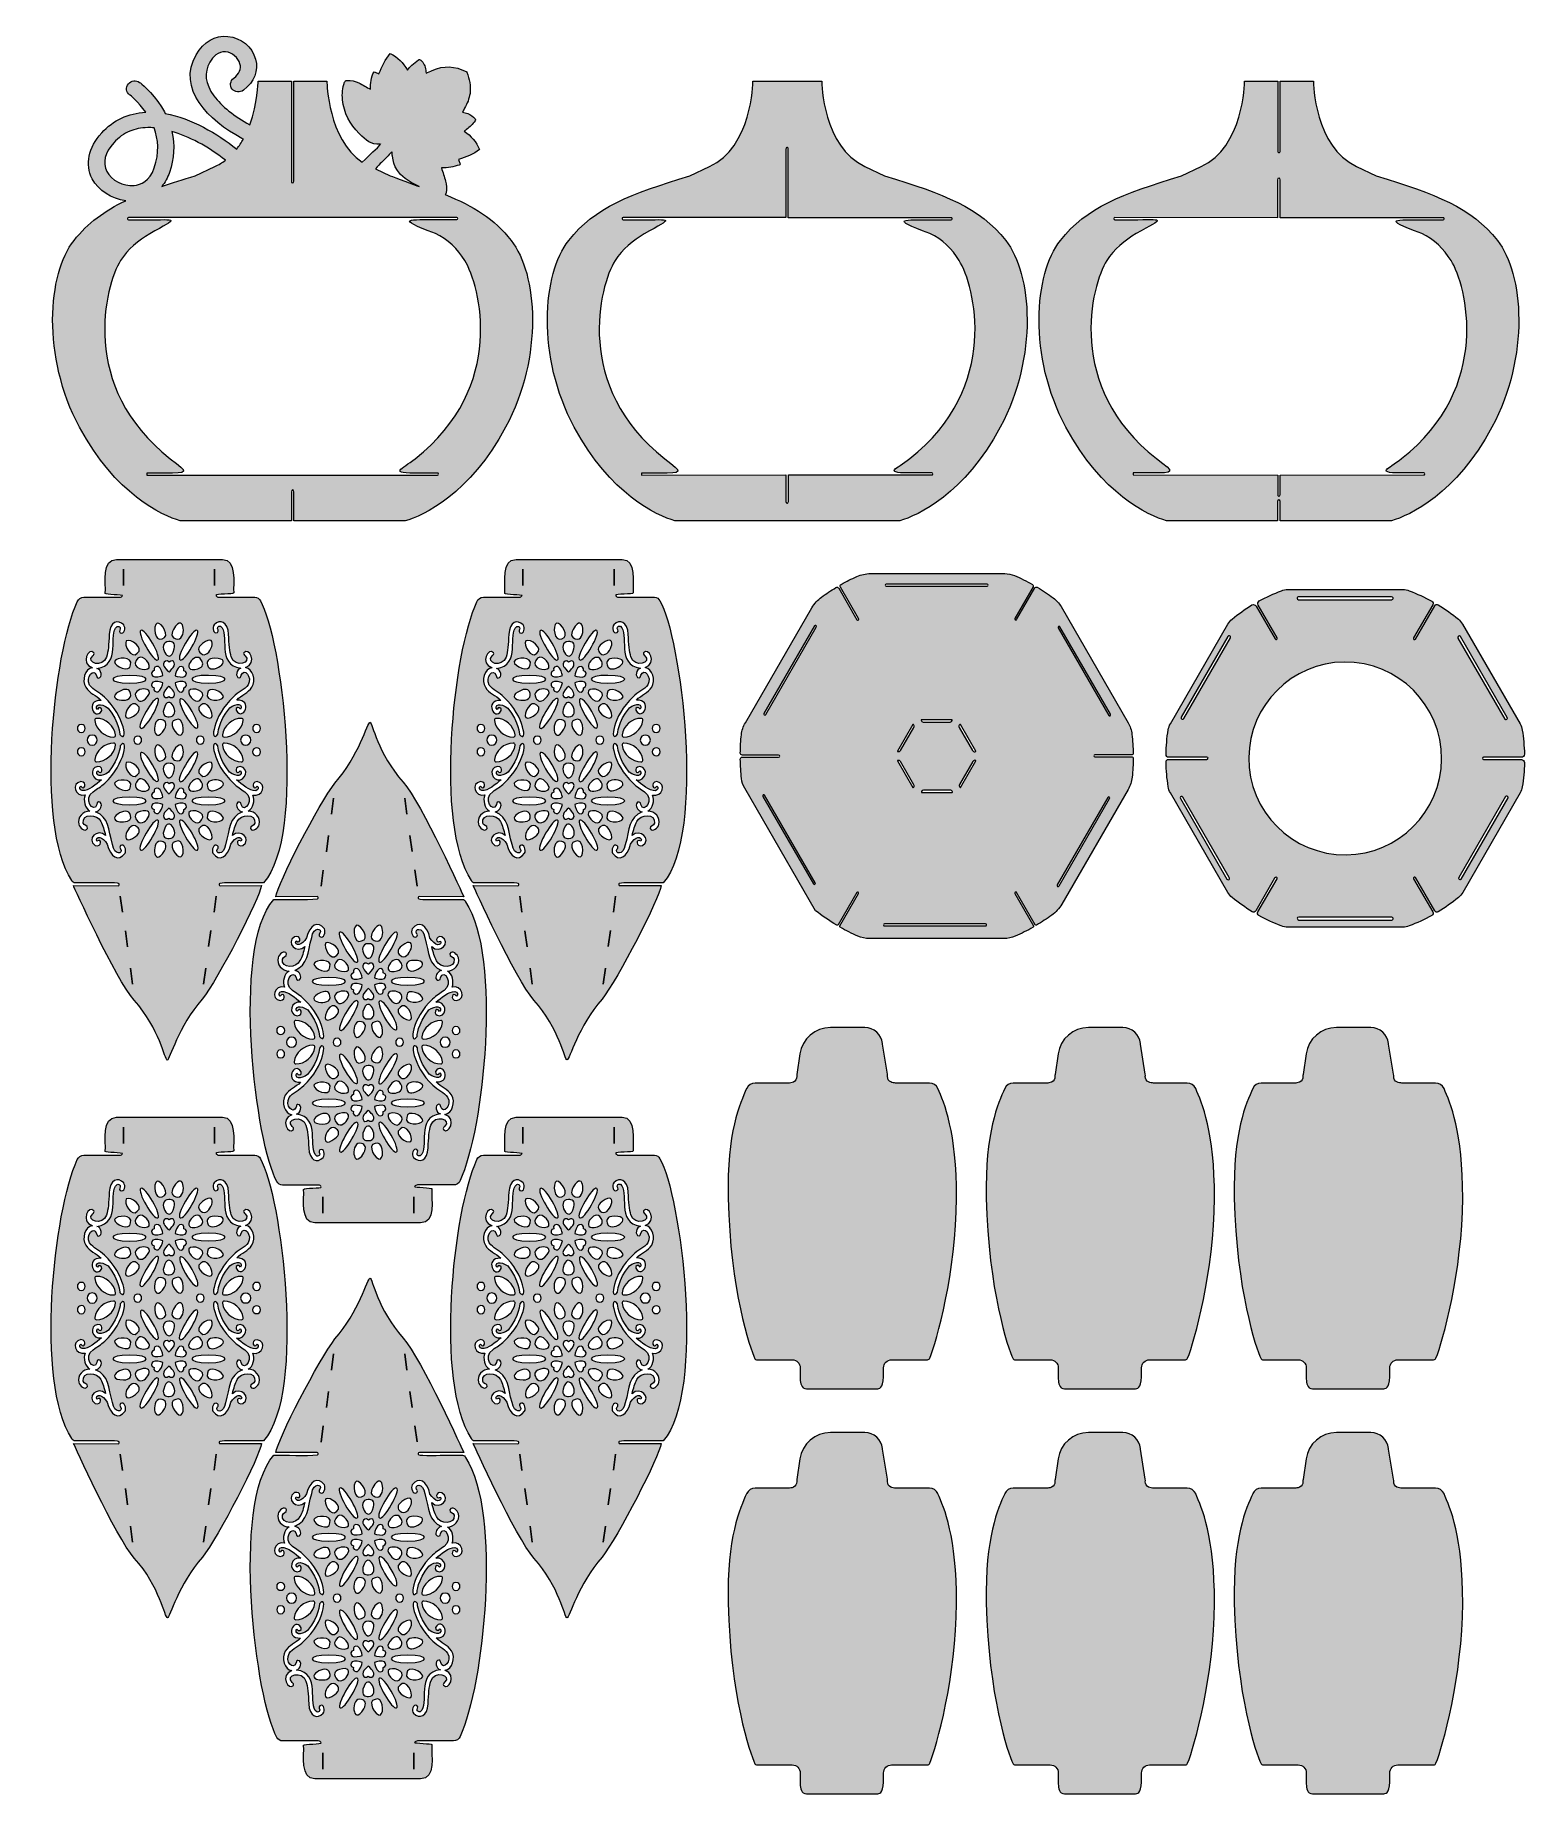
# Model space of a CAD drawing. Header units: inches. Extents: x -0.2 to 23, y 0 to 27.3.
import ezdxf

# ---------------------------------------------------------------- set-up
doc = ezdxf.new("R2010")
doc.units = ezdxf.units.IN
doc.header["$MEASUREMENT"] = 0
doc.layers.add('Paper Pumpkin Flowers', color=7, linetype='Continuous', lineweight=0)

msp = doc.modelspace()

# ---------------------------------------------------------------- hatches: boundary and pattern name
at = {"layer": 'Paper Pumpkin Flowers', "true_color": 0x8dc63f, "transparency": 33554687}
h = msp.add_hatch(color=73, dxfattribs=at)
h.dxf.hatch_style = 2
edge = h.paths.add_edge_path()
edge.add_spline(control_points=[(5.654, 20.719), (5.45, 20.556), (5.204, 20.489), (5.732, 20.497), (5.732, 20.497), (5.999, 20.497), (5.999, 20.497), (6.007, 20.497), (6.014, 20.49), (6.014, 20.482), (6.014, 20.472), (6.007, 20.465), (5.997, 20.465), (5.997, 20.465), (1.49, 20.465), (1.49, 20.465), (1.49, 20.465), (1.49, 20.497), (1.49, 20.497), (1.49, 20.497), (1.772, 20.497), (1.772, 20.497), (2.121, 20.497), (2.151, 20.494), (1.85, 20.719), (0.426, 21.836), (0.839, 23.411), (1.079, 23.794), (1.188, 23.969), (1.361, 24.107), (1.533, 24.211), (1.997, 24.471), (1.968, 24.426), (1.472, 24.428), (1.472, 24.428), (1.204, 24.428), (1.204, 24.428), (1.194, 24.428), (1.188, 24.435), (1.188, 24.444), (1.188, 24.444), (1.188, 24.446), (1.188, 24.446), (1.188, 24.454), (1.194, 24.461), (1.203, 24.461), (1.203, 24.461), (6.3, 24.461), (6.3, 24.461), (6.308, 24.461), (6.314, 24.454), (6.314, 24.447), (6.314, 24.447), (6.314, 24.446), (6.314, 24.446), (6.314, 24.438), (6.307, 24.431), (6.299, 24.431), (6.299, 24.431), (6.029, 24.431), (6.029, 24.431), (5.556, 24.425), (5.311, 24.463), (5.968, 24.214), (6.16, 24.132), (6.314, 23.971), (6.422, 23.797), (6.663, 23.411), (7.075, 21.836), (5.654, 20.719)], knot_values=[0, 0, 0, 0, 1, 1, 1, 2, 2, 2, 3, 3, 3, 4, 4, 4, 5, 5, 5, 6, 6, 6, 7, 7, 7, 8, 8, 8, 9, 9, 9, 10, 10, 10, 11, 11, 11, 12, 12, 12, 13, 13, 13, 14, 14, 14, 15, 15, 15, 16, 16, 16, 17, 17, 17, 18, 18, 18, 19, 19, 19, 20, 20, 20, 21, 21, 21, 22, 22, 22, 23, 23, 23, 23], degree=3, periodic=0)
edge = h.paths.add_edge_path()
edge.add_spline(control_points=[(1.839, 25.164), (1.912, 25.376), (1.925, 25.59), (1.876, 25.799), (2.135, 25.722), (2.433, 25.571), (2.707, 25.351), (2.657, 25.314), (2.603, 25.282), (2.543, 25.256), (2.543, 25.256), (2.239, 25.111), (2.239, 25.111), (2.05, 25.053), (1.879, 24.999), (1.719, 24.944), (1.769, 25.006), (1.81, 25.079), (1.839, 25.164)], knot_values=[0, 0, 0, 0, 1, 1, 1, 2, 2, 2, 3, 3, 3, 4, 4, 4, 5, 5, 5, 6, 6, 6, 6], degree=3, periodic=0)
edge = h.paths.add_edge_path()
edge.add_spline(control_points=[(0.867, 25.179), (0.797, 25.314), (0.835, 25.468), (0.975, 25.624), (1.047, 25.704), (1.131, 25.764), (1.224, 25.803), (1.307, 25.838), (1.399, 25.856), (1.501, 25.858), (1.532, 25.86), (1.565, 25.858), (1.6, 25.854), (1.664, 25.681), (1.686, 25.469), (1.603, 25.232), (1.532, 25.026), (1.393, 24.971), (1.289, 24.961), (1.121, 24.944), (0.939, 25.039), (0.867, 25.179)], knot_values=[0, 0, 0, 0, 1, 1, 1, 2, 2, 2, 3, 3, 3, 4, 4, 4, 5, 5, 5, 6, 6, 6, 7, 7, 7, 7], degree=3, periodic=0)
edge = h.paths.add_edge_path()
edge.add_spline(control_points=[(5.129, 25.317), (5.186, 25.369), (5.237, 25.426), (5.293, 25.482), (5.296, 25.46), (5.296, 25.438), (5.3, 25.415), (5.328, 25.271), (5.339, 25.119), (5.714, 24.942), (5.647, 24.963), (5.335, 25.089), (5.264, 25.111), (5.264, 25.111), (5.035, 25.221), (5.035, 25.221), (5.075, 25.263), (5.108, 25.297), (5.129, 25.317)], knot_values=[0, 0, 0, 0, 1, 1, 1, 2, 2, 2, 3, 3, 3, 4, 4, 4, 5, 5, 5, 6, 6, 6, 6], degree=3, periodic=0)
edge = h.paths.add_edge_path()
edge.add_spline(control_points=[(5.129, 25.614), (5.128, 25.614), (5.128, 25.613), (5.129, 25.614), (5.128, 25.614), (5.128, 25.614), (5.129, 25.614)], knot_values=[0, 0, 0, 0, 1, 1, 1, 2, 2, 2, 2], degree=3, periodic=0)
edge = h.paths.add_edge_path()
edge.add_spline(control_points=[(7.143, 24.107), (6.882, 24.439), (6.561, 24.64), (6.119, 24.818), (6.129, 24.824), (6.133, 24.831), (6.136, 24.844), (6.146, 24.907), (6.142, 24.968), (6.125, 25.029), (6.106, 25.097), (6.082, 25.165), (6.061, 25.232), (6.107, 25.235), (6.157, 25.236), (6.206, 25.243), (6.25, 25.25), (6.293, 25.265), (6.336, 25.278), (6.351, 25.282), (6.356, 25.292), (6.347, 25.308), (6.339, 25.325), (6.335, 25.344), (6.328, 25.364), (6.444, 25.403), (6.556, 25.444), (6.653, 25.518), (6.603, 25.638), (6.522, 25.729), (6.415, 25.803), (6.429, 25.814), (6.44, 25.822), (6.451, 25.831), (6.501, 25.868), (6.549, 25.91), (6.583, 25.963), (6.592, 25.975), (6.592, 25.983), (6.583, 25.994), (6.554, 26.033), (6.515, 26.06), (6.469, 26.075), (6.444, 26.083), (6.418, 26.089), (6.387, 26.096), (6.4, 26.118), (6.41, 26.139), (6.421, 26.16), (6.461, 26.232), (6.492, 26.307), (6.504, 26.39), (6.519, 26.504), (6.496, 26.613), (6.457, 26.718), (6.456, 26.722), (6.45, 26.728), (6.444, 26.729), (6.271, 26.814), (6.096, 26.828), (5.917, 26.746), (5.886, 26.732), (5.856, 26.718), (5.822, 26.704), (5.819, 26.722), (5.818, 26.736), (5.817, 26.75), (5.808, 26.811), (5.786, 26.864), (5.739, 26.906), (5.728, 26.917), (5.717, 26.919), (5.704, 26.908), (5.669, 26.881), (5.633, 26.854), (5.6, 26.825), (5.576, 26.804), (5.557, 26.778), (5.532, 26.751), (5.467, 26.864), (5.382, 26.953), (5.265, 27.008), (5.187, 26.914), (5.136, 26.808), (5.09, 26.694), (5.065, 26.706), (5.04, 26.715), (5.015, 26.726), (4.962, 26.639), (4.96, 26.544), (4.96, 26.453), (4.899, 26.486), (4.839, 26.522), (4.778, 26.553), (4.722, 26.581), (4.661, 26.594), (4.597, 26.592), (4.576, 26.59), (4.565, 26.583), (4.557, 26.563), (4.526, 26.475), (4.515, 26.383), (4.525, 26.292), (4.547, 26.086), (4.639, 25.913), (4.786, 25.768), (4.903, 25.654), (4.951, 25.593), (5.115, 25.599), (5.067, 25.54), (4.946, 25.435), (4.832, 25.324), (4.297, 25.679), (4.283, 26.558), (4.283, 26.565), (4.283, 26.565), (4.283, 26.578), (4.283, 26.578), (4.283, 26.578), (3.769, 26.578), (3.769, 26.578), (3.769, 26.578), (3.769, 25.026), (3.769, 25.026), (3.767, 25.008), (3.764, 24.996), (3.746, 24.999), (3.732, 25), (3.733, 25.013), (3.732, 25.026), (3.732, 25.026), (3.732, 26.579), (3.732, 26.579), (3.732, 26.579), (3.215, 26.579), (3.215, 26.579), (3.215, 26.579), (3.215, 26.567), (3.215, 26.567), (3.215, 26.563), (3.21, 26.238), (3.086, 25.903), (2.85, 26.028), (2.646, 26.192), (2.529, 26.351), (2.392, 26.54), (2.371, 26.711), (2.467, 26.876), (2.512, 26.954), (2.592, 27.046), (2.71, 27.035), (2.811, 27.025), (2.907, 26.946), (2.933, 26.85), (2.956, 26.768), (2.924, 26.692), (2.837, 26.626), (2.782, 26.585), (2.771, 26.508), (2.812, 26.457), (2.854, 26.406), (2.932, 26.397), (2.987, 26.44), (3.156, 26.568), (3.224, 26.744), (3.175, 26.921), (3.126, 27.11), (2.947, 27.256), (2.746, 27.275), (2.549, 27.293), (2.369, 27.189), (2.253, 26.989), (1.949, 26.468), (2.446, 25.964), (2.964, 25.69), (2.971, 25.686), (2.979, 25.683), (2.986, 25.681), (2.956, 25.626), (2.921, 25.575), (2.882, 25.525), (2.581, 25.767), (2.178, 26.004), (1.774, 26.076), (1.756, 26.111), (1.736, 26.146), (1.715, 26.179), (1.567, 26.417), (1.385, 26.554), (1.376, 26.56), (1.322, 26.6), (1.244, 26.589), (1.201, 26.536), (1.158, 26.483), (1.165, 26.408), (1.219, 26.368), (1.231, 26.36), (1.357, 26.263), (1.471, 26.097), (1.197, 26.083), (0.968, 25.976), (0.787, 25.776), (0.581, 25.546), (0.526, 25.286), (0.64, 25.065), (0.736, 24.879), (0.942, 24.749), (1.16, 24.724), (0.829, 24.567), (0.574, 24.381), (0.357, 24.107), (-0.051, 23.593), (-0.147, 22.308), (0.443, 21.208), (0.996, 20.176), (1.722, 19.835), (2.004, 19.756), (2.004, 19.756), (3.731, 19.756), (3.731, 19.756), (3.731, 19.756), (3.731, 20.207), (3.731, 20.207), (3.732, 20.219), (3.736, 20.235), (3.751, 20.236), (3.768, 20.236), (3.769, 20.217), (3.769, 20.207), (3.769, 20.207), (3.769, 19.754), (3.769, 19.754), (3.769, 19.754), (5.496, 19.754), (5.496, 19.754), (5.778, 19.833), (6.504, 20.175), (7.057, 21.207), (7.646, 22.307), (7.55, 23.593), (7.143, 24.107)], knot_values=[0, 0, 0, 0, 1, 1, 1, 2, 2, 2, 3, 3, 3, 4, 4, 4, 5, 5, 5, 6, 6, 6, 7, 7, 7, 8, 8, 8, 9, 9, 9, 10, 10, 10, 11, 11, 11, 12, 12, 12, 13, 13, 13, 14, 14, 14, 15, 15, 15, 16, 16, 16, 17, 17, 17, 18, 18, 18, 19, 19, 19, 20, 20, 20, 21, 21, 21, 22, 22, 22, 23, 23, 23, 24, 24, 24, 25, 25, 25, 26, 26, 26, 27, 27, 27, 28, 28, 28, 29, 29, 29, 30, 30, 30, 31, 31, 31, 32, 32, 32, 33, 33, 33, 34, 34, 34, 35, 35, 35, 36, 36, 36, 37, 37, 37, 38, 38, 38, 39, 39, 39, 40, 40, 40, 41, 41, 41, 42, 42, 42, 43, 43, 43, 44, 44, 44, 45, 45, 45, 46, 46, 46, 47, 47, 47, 48, 48, 48, 49, 49, 49, 50, 50, 50, 51, 51, 51, 52, 52, 52, 53, 53, 53, 54, 54, 54, 55, 55, 55, 56, 56, 56, 57, 57, 57, 58, 58, 58, 59, 59, 59, 60, 60, 60, 61, 61, 61, 62, 62, 62, 63, 63, 63, 64, 64, 64, 65, 65, 65, 66, 66, 66, 67, 67, 67, 68, 68, 68, 69, 69, 69, 70, 70, 70, 71, 71, 71, 72, 72, 72, 73, 73, 73, 74, 74, 74, 75, 75, 75, 76, 76, 76, 77, 77, 77, 78, 78, 78, 79, 79, 79, 80, 80, 80, 80], degree=3, periodic=0)
h = msp.add_hatch(color=73, dxfattribs=at)
h.dxf.hatch_style = 2
edge = h.paths.add_edge_path()
edge.add_spline(control_points=[(11.407, 24.461), (11.407, 24.461), (11.407, 25.522), (11.407, 25.522), (11.41, 25.54), (11.413, 25.553), (11.431, 25.55), (11.444, 25.547), (11.443, 25.536), (11.444, 25.522), (11.444, 25.522), (11.444, 24.46), (11.444, 24.46), (11.444, 24.46), (13.975, 24.46), (13.975, 24.46), (13.983, 24.46), (13.989, 24.453), (13.989, 24.446), (13.989, 24.446), (13.989, 24.444), (13.989, 24.444), (13.989, 24.436), (13.982, 24.429), (13.974, 24.429), (13.974, 24.429), (13.704, 24.429), (13.704, 24.429), (13.231, 24.424), (12.986, 24.461), (13.643, 24.213), (13.835, 24.131), (13.989, 23.969), (14.097, 23.796), (14.337, 23.413), (14.75, 21.837), (13.329, 20.721), (13.125, 20.557), (12.879, 20.49), (13.407, 20.499), (13.407, 20.499), (13.674, 20.499), (13.674, 20.499), (13.682, 20.499), (13.689, 20.492), (13.689, 20.483), (13.689, 20.483), (13.689, 20.483), (13.689, 20.483), (13.689, 20.474), (13.682, 20.467), (13.672, 20.467), (13.672, 20.467), (11.446, 20.467), (11.446, 20.467), (11.446, 20.467), (11.446, 20.057), (11.446, 20.057), (11.443, 20.039), (11.44, 20.026), (11.422, 20.029), (11.408, 20.032), (11.41, 20.043), (11.408, 20.057), (11.408, 20.057), (11.408, 20.468), (11.408, 20.468), (11.408, 20.468), (9.167, 20.465), (9.167, 20.465), (9.167, 20.465), (9.167, 20.497), (9.167, 20.497), (9.167, 20.497), (9.449, 20.497), (9.449, 20.497), (9.797, 20.497), (9.828, 20.494), (9.526, 20.719), (8.103, 21.836), (8.515, 23.411), (8.756, 23.794), (8.864, 23.969), (9.037, 24.107), (9.21, 24.211), (9.675, 24.471), (9.644, 24.426), (9.149, 24.428), (9.149, 24.428), (8.881, 24.428), (8.881, 24.428), (8.871, 24.428), (8.864, 24.435), (8.864, 24.444), (8.864, 24.444), (8.864, 24.446), (8.864, 24.446), (8.864, 24.454), (8.871, 24.461), (8.879, 24.461), (8.879, 24.461), (11.407, 24.461), (11.407, 24.461)], knot_values=[0, 0, 0, 0, 1, 1, 1, 2, 2, 2, 3, 3, 3, 4, 4, 4, 5, 5, 5, 6, 6, 6, 7, 7, 7, 8, 8, 8, 9, 9, 9, 10, 10, 10, 11, 11, 11, 12, 12, 12, 13, 13, 13, 14, 14, 14, 15, 15, 15, 16, 16, 16, 17, 17, 17, 18, 18, 18, 19, 19, 19, 20, 20, 20, 21, 21, 21, 22, 22, 22, 23, 23, 23, 24, 24, 24, 25, 25, 25, 26, 26, 26, 27, 27, 27, 28, 28, 28, 29, 29, 29, 30, 30, 30, 31, 31, 31, 32, 32, 32, 33, 33, 33, 34, 34, 34, 34], degree=3, periodic=0)
edge = h.paths.add_edge_path()
edge.add_spline(control_points=[(13.174, 19.756), (13.456, 19.835), (14.182, 20.176), (14.735, 21.208), (15.324, 22.307), (15.228, 23.593), (14.821, 24.107), (14.414, 24.622), (13.865, 24.825), (12.94, 25.111), (12.94, 25.111), (12.635, 25.257), (12.635, 25.257), (11.979, 25.55), (11.964, 26.56), (11.964, 26.567), (11.964, 26.567), (11.964, 26.579), (11.964, 26.579), (11.964, 26.579), (10.896, 26.579), (10.896, 26.579), (10.896, 26.579), (10.896, 26.567), (10.896, 26.567), (10.896, 26.56), (10.879, 25.547), (10.221, 25.256), (10.221, 25.256), (9.917, 25.111), (9.917, 25.111), (8.992, 24.826), (8.443, 24.622), (8.036, 24.107), (7.628, 23.593), (7.532, 22.308), (8.122, 21.208), (8.675, 20.176), (9.401, 19.835), (9.683, 19.756), (9.683, 19.756), (13.174, 19.756), (13.174, 19.756)], knot_values=[0, 0, 0, 0, 1, 1, 1, 2, 2, 2, 3, 3, 3, 4, 4, 4, 5, 5, 5, 6, 6, 6, 7, 7, 7, 8, 8, 8, 9, 9, 9, 10, 10, 10, 11, 11, 11, 12, 12, 12, 13, 13, 13, 14, 14, 14, 14], degree=3, periodic=0)
h = msp.add_hatch(color=73, dxfattribs=at)
h.dxf.hatch_style = 2
edge = h.paths.add_edge_path()
edge.add_spline(control_points=[(19.079, 20.463), (19.079, 20.463), (19.079, 20.164), (19.079, 20.164), (19.076, 20.146), (19.074, 20.133), (19.056, 20.136), (19.04, 20.139), (19.043, 20.15), (19.042, 20.164), (19.042, 20.164), (19.042, 20.464), (19.042, 20.464), (19.042, 20.464), (16.8, 20.467), (16.8, 20.467), (16.8, 20.467), (16.8, 20.499), (16.8, 20.499), (16.8, 20.499), (17.082, 20.499), (17.082, 20.499), (17.431, 20.499), (17.461, 20.496), (17.16, 20.721), (15.736, 21.837), (16.149, 23.413), (16.389, 23.796), (16.497, 23.971), (16.671, 24.108), (16.843, 24.213), (17.307, 24.472), (17.278, 24.428), (16.782, 24.429), (16.782, 24.429), (16.514, 24.429), (16.514, 24.429), (16.504, 24.429), (16.497, 24.436), (16.497, 24.446), (16.497, 24.446), (16.497, 24.447), (16.497, 24.447), (16.497, 24.456), (16.504, 24.463), (16.512, 24.463), (16.512, 24.463), (19.04, 24.46), (19.04, 24.46), (19.04, 24.46), (19.04, 25.049), (19.04, 25.049), (19.043, 25.067), (19.046, 25.079), (19.064, 25.076), (19.079, 25.075), (19.076, 25.063), (19.078, 25.049), (19.078, 25.049), (19.078, 24.457), (19.078, 24.457), (19.078, 24.457), (21.61, 24.46), (21.61, 24.46), (21.618, 24.46), (21.624, 24.453), (21.624, 24.446), (21.624, 24.446), (21.624, 24.444), (21.624, 24.444), (21.624, 24.436), (21.617, 24.429), (21.608, 24.429), (21.608, 24.429), (21.339, 24.429), (21.339, 24.429), (20.865, 24.424), (20.621, 24.461), (21.278, 24.213), (21.469, 24.131), (21.624, 23.969), (21.732, 23.796), (21.972, 23.413), (22.385, 21.837), (20.964, 20.721), (20.76, 20.557), (20.514, 20.49), (21.042, 20.499), (21.042, 20.499), (21.308, 20.499), (21.308, 20.499), (21.317, 20.499), (21.324, 20.492), (21.324, 20.483), (21.324, 20.483), (21.324, 20.483), (21.324, 20.483), (21.324, 20.474), (21.317, 20.467), (21.307, 20.467), (21.307, 20.467), (19.079, 20.463), (19.079, 20.463)], knot_values=[0, 0, 0, 0, 1, 1, 1, 2, 2, 2, 3, 3, 3, 4, 4, 4, 5, 5, 5, 6, 6, 6, 7, 7, 7, 8, 8, 8, 9, 9, 9, 10, 10, 10, 11, 11, 11, 12, 12, 12, 13, 13, 13, 14, 14, 14, 15, 15, 15, 16, 16, 16, 17, 17, 17, 18, 18, 18, 19, 19, 19, 20, 20, 20, 21, 21, 21, 22, 22, 22, 23, 23, 23, 24, 24, 24, 25, 25, 25, 26, 26, 26, 27, 27, 27, 28, 28, 28, 29, 29, 29, 30, 30, 30, 31, 31, 31, 32, 32, 32, 33, 33, 33, 34, 34, 34, 34], degree=3, periodic=0)
edge = h.paths.add_edge_path()
edge.add_spline(control_points=[(20.806, 19.756), (21.088, 19.835), (21.814, 20.176), (22.367, 21.208), (22.956, 22.307), (22.86, 23.593), (22.453, 24.107), (22.046, 24.622), (21.497, 24.825), (20.572, 25.111), (20.572, 25.111), (20.267, 25.257), (20.267, 25.257), (19.611, 25.55), (19.596, 26.56), (19.596, 26.567), (19.596, 26.567), (19.596, 26.579), (19.596, 26.579), (19.596, 26.579), (19.082, 26.579), (19.082, 26.579), (19.082, 26.579), (19.082, 25.5), (19.082, 25.5), (19.079, 25.482), (19.076, 25.469), (19.058, 25.472), (19.043, 25.474), (19.046, 25.486), (19.044, 25.5), (19.044, 25.5), (19.044, 26.579), (19.044, 26.579), (19.044, 26.579), (18.528, 26.579), (18.528, 26.579), (18.528, 26.579), (18.528, 26.567), (18.528, 26.567), (18.528, 26.56), (18.511, 25.547), (17.853, 25.256), (17.853, 25.256), (17.549, 25.111), (17.549, 25.111), (16.624, 24.826), (16.075, 24.622), (15.668, 24.107), (15.26, 23.593), (15.164, 22.308), (15.754, 21.208), (16.307, 20.176), (17.033, 19.835), (17.315, 19.756), (17.315, 19.756), (19.04, 19.756), (19.04, 19.756), (19.04, 19.756), (19.04, 20.054), (19.04, 20.054), (19.042, 20.067), (19.046, 20.082), (19.061, 20.083), (19.078, 20.083), (19.079, 20.064), (19.079, 20.054), (19.079, 20.054), (19.079, 19.754), (19.079, 19.754), (19.079, 19.754), (20.806, 19.754), (20.806, 19.754), (20.806, 19.754), (20.806, 19.756), (20.806, 19.756)], knot_values=[0, 0, 0, 0, 1, 1, 1, 2, 2, 2, 3, 3, 3, 4, 4, 4, 5, 5, 5, 6, 6, 6, 7, 7, 7, 8, 8, 8, 9, 9, 9, 10, 10, 10, 11, 11, 11, 12, 12, 12, 13, 13, 13, 14, 14, 14, 15, 15, 15, 16, 16, 16, 17, 17, 17, 18, 18, 18, 19, 19, 19, 20, 20, 20, 21, 21, 21, 22, 22, 22, 23, 23, 23, 24, 24, 24, 25, 25, 25, 25], degree=3, periodic=0)
at = {"layer": 'Paper Pumpkin Flowers', "true_color": 0xf7941d, "transparency": 33554687}
h = msp.add_hatch(color=30, dxfattribs=at)
h.dxf.hatch_style = 2
edge = h.paths.add_edge_path()
edge.add_spline(control_points=[(2.514, 14.596), (2.485, 14.639), (2.525, 14.756), (2.586, 14.713), (2.6, 14.699), (2.599, 14.676), (2.585, 14.664), (2.537, 14.585), (2.685, 14.551), (2.71, 14.728), (2.776, 14.968), (2.762, 15.153), (2.971, 15.239), (2.915, 15.249), (2.871, 15.31), (2.883, 15.364), (2.892, 15.408), (2.961, 15.394), (2.951, 15.35), (3, 15.199), (3.169, 15.444), (3.008, 15.55), (2.947, 15.596), (2.893, 15.624), (2.831, 15.685), (2.507, 15.976), (2.462, 16.424), (2.589, 16.264), (2.589, 16.261), (2.593, 16.078), (2.772, 15.853), (2.819, 15.815), (2.89, 15.796), (2.914, 15.803), (2.953, 15.808), (2.968, 15.856), (2.937, 15.874), (2.881, 15.789), (2.825, 15.933), (2.935, 15.943), (3.085, 15.924), (3.025, 15.703), (2.881, 15.733), (2.961, 15.668), (3.081, 15.56), (3.178, 15.567), (3.217, 15.572), (3.232, 15.619), (3.201, 15.638), (3.144, 15.553), (3.089, 15.699), (3.199, 15.707), (3.356, 15.685), (3.282, 15.457), (3.135, 15.499), (3.165, 15.419), (3.142, 15.288), (3.06, 15.249), (3.167, 15.25), (3.262, 15.144), (3.232, 15.044), (3.221, 14.993), (3.132, 14.911), (3.099, 14.981), (3.089, 15.029), (3.158, 15.018), (3.165, 15.064), (3.186, 15.217), (2.939, 15.204), (2.892, 15.088), (2.86, 15.031), (2.837, 14.958), (2.817, 14.869), (2.942, 14.989), (3.125, 14.812), (2.976, 14.715), (2.875, 14.682), (2.865, 14.838), (2.953, 14.782), (2.975, 14.81), (2.943, 14.849), (2.906, 14.839), (2.881, 14.836), (2.819, 14.79), (2.79, 14.736), (2.743, 14.535), (2.611, 14.457), (2.514, 14.596)], knot_values=[0, 0, 0, 0, 1, 1, 1, 2, 2, 2, 3, 3, 3, 4, 4, 4, 5, 5, 5, 6, 6, 6, 7, 7, 7, 8, 8, 8, 9, 9, 9, 10, 10, 10, 11, 11, 11, 12, 12, 12, 13, 13, 13, 14, 14, 14, 15, 15, 15, 16, 16, 16, 17, 17, 17, 18, 18, 18, 19, 19, 19, 20, 20, 20, 21, 21, 21, 22, 22, 22, 23, 23, 23, 24, 24, 24, 25, 25, 25, 26, 26, 26, 27, 27, 27, 28, 28, 28, 29, 29, 29, 29], degree=3, periodic=0)
edge = h.paths.add_edge_path()
edge.add_spline(control_points=[(2.493, 14.812), (2.431, 14.771), (2.211, 14.929), (2.324, 15.004), (2.411, 15.108), (2.54, 14.869), (2.493, 14.812)], knot_values=[0, 0, 0, 0, 1, 1, 1, 2, 2, 2, 2], degree=3, periodic=0)
edge = h.paths.add_edge_path()
edge.add_spline(control_points=[(2.272, 14.646), (2.211, 14.599), (1.935, 15.079), (2.006, 15.108), (2.067, 15.156), (2.344, 14.675), (2.272, 14.646)], knot_values=[0, 0, 0, 0, 1, 1, 1, 2, 2, 2, 2], degree=3, periodic=0)
edge = h.paths.add_edge_path()
edge.add_spline(control_points=[(2.017, 14.538), (1.943, 14.525), (1.801, 14.757), (1.936, 14.779), (2.057, 14.84), (2.083, 14.571), (2.017, 14.538)], knot_values=[0, 0, 0, 0, 1, 1, 1, 2, 2, 2, 2], degree=3, periodic=0)
edge = h.paths.add_edge_path()
edge.add_spline(control_points=[(1.749, 14.937), (1.824, 15.244), (2.039, 14.821), (1.832, 14.824), (1.779, 14.824), (1.725, 14.844), (1.749, 14.937)], knot_values=[0, 0, 0, 0, 1, 1, 1, 2, 2, 2, 2], degree=3, periodic=0)
edge = h.paths.add_edge_path()
edge.add_spline(control_points=[(1.76, 14.633), (1.583, 14.331), (1.544, 14.843), (1.726, 14.779), (1.772, 14.764), (1.812, 14.726), (1.76, 14.633)], knot_values=[0, 0, 0, 0, 1, 1, 1, 2, 2, 2, 2], degree=3, periodic=0)
edge = h.paths.add_edge_path()
edge.add_spline(control_points=[(1.392, 14.646), (1.321, 14.675), (1.597, 15.156), (1.658, 15.108), (1.731, 15.079), (1.453, 14.599), (1.392, 14.646)], knot_values=[0, 0, 0, 0, 1, 1, 1, 2, 2, 2, 2], degree=3, periodic=0)
edge = h.paths.add_edge_path()
edge.add_spline(control_points=[(1.312, 14.856), (1.031, 14.646), (1.2, 15.136), (1.339, 15.003), (1.375, 14.971), (1.394, 14.918), (1.312, 14.856)], knot_values=[0, 0, 0, 0, 1, 1, 1, 2, 2, 2, 2], degree=3, periodic=0)
edge = h.paths.add_edge_path()
edge.add_spline(control_points=[(1.149, 14.596), (1.051, 14.457), (0.918, 14.538), (0.874, 14.738), (0.844, 14.792), (0.785, 14.836), (0.758, 14.84), (0.721, 14.85), (0.689, 14.811), (0.711, 14.783), (0.8, 14.84), (0.789, 14.683), (0.687, 14.717), (0.539, 14.812), (0.724, 14.99), (0.847, 14.871), (0.825, 14.961), (0.803, 15.032), (0.772, 15.089), (0.725, 15.206), (0.478, 15.218), (0.499, 15.065), (0.506, 15.019), (0.575, 15.031), (0.565, 14.982), (0.533, 14.912), (0.443, 14.994), (0.432, 15.046), (0.401, 15.146), (0.497, 15.25), (0.604, 15.25), (0.522, 15.29), (0.5, 15.421), (0.529, 15.5), (0.381, 15.458), (0.307, 15.686), (0.465, 15.708), (0.575, 15.699), (0.519, 15.553), (0.462, 15.639), (0.432, 15.621), (0.447, 15.574), (0.486, 15.568), (0.582, 15.561), (0.701, 15.668), (0.783, 15.735), (0.639, 15.704), (0.579, 15.925), (0.729, 15.944), (0.839, 15.935), (0.783, 15.789), (0.726, 15.875), (0.696, 15.857), (0.711, 15.81), (0.75, 15.804), (0.775, 15.797), (0.846, 15.817), (0.892, 15.854), (1.071, 16.079), (1.074, 16.264), (1.075, 16.265), (1.203, 16.426), (1.158, 15.978), (0.833, 15.686), (0.771, 15.625), (0.717, 15.599), (0.656, 15.551), (0.494, 15.446), (0.662, 15.2), (0.712, 15.351), (0.703, 15.396), (0.772, 15.41), (0.781, 15.365), (0.793, 15.311), (0.75, 15.25), (0.693, 15.24), (0.9, 15.154), (0.887, 14.969), (0.954, 14.731), (0.981, 14.553), (1.128, 14.587), (1.081, 14.665), (1.067, 14.679), (1.067, 14.7), (1.079, 14.714), (1.138, 14.756), (1.178, 14.639), (1.149, 14.596)], knot_values=[0, 0, 0, 0, 1, 1, 1, 2, 2, 2, 3, 3, 3, 4, 4, 4, 5, 5, 5, 6, 6, 6, 7, 7, 7, 8, 8, 8, 9, 9, 9, 10, 10, 10, 11, 11, 11, 12, 12, 12, 13, 13, 13, 14, 14, 14, 15, 15, 15, 16, 16, 16, 17, 17, 17, 18, 18, 18, 19, 19, 19, 20, 20, 20, 21, 21, 21, 22, 22, 22, 23, 23, 23, 24, 24, 24, 25, 25, 25, 26, 26, 26, 27, 27, 27, 28, 28, 28, 29, 29, 29, 29], degree=3, periodic=0)
edge = h.paths.add_edge_path()
edge.add_spline(control_points=[(0.471, 16.233), (0.551, 16.235), (0.551, 16.107), (0.471, 16.108), (0.389, 16.107), (0.389, 16.235), (0.471, 16.233)], knot_values=[0, 0, 0, 0, 1, 1, 1, 2, 2, 2, 2], degree=3, periodic=0)
edge = h.paths.add_edge_path()
edge.add_spline(control_points=[(0.471, 16.596), (0.551, 16.597), (0.551, 16.469), (0.471, 16.471), (0.389, 16.471), (0.389, 16.597), (0.471, 16.596)], knot_values=[0, 0, 0, 0, 1, 1, 1, 2, 2, 2, 2], degree=3, periodic=0)
edge = h.paths.add_edge_path()
edge.add_spline(control_points=[(0.679, 16.049), (0.69, 16.182), (0.839, 16.31), (0.971, 16.304), (0.99, 16.306), (1.004, 16.29), (1, 16.271), (0.989, 16.138), (0.84, 16.01), (0.708, 16.015), (0.689, 16.014), (0.675, 16.029), (0.679, 16.049)], knot_values=[0, 0, 0, 0, 1, 1, 1, 2, 2, 2, 3, 3, 3, 4, 4, 4, 4], degree=3, periodic=0)
edge = h.paths.add_edge_path()
edge.add_spline(control_points=[(0.708, 16.689), (0.842, 16.694), (0.989, 16.565), (1, 16.433), (1.004, 16.414), (0.99, 16.399), (0.971, 16.4), (0.838, 16.394), (0.69, 16.524), (0.679, 16.656), (0.675, 16.675), (0.689, 16.69), (0.708, 16.689)], knot_values=[0, 0, 0, 0, 1, 1, 1, 2, 2, 2, 3, 3, 3, 4, 4, 4, 4], degree=3, periodic=0)
edge = h.paths.add_edge_path()
edge.add_spline(control_points=[(0.639, 16.274), (0.536, 16.272), (0.536, 16.433), (0.639, 16.431), (0.742, 16.432), (0.742, 16.272), (0.639, 16.274)], knot_values=[0, 0, 0, 0, 1, 1, 1, 2, 2, 2, 2], degree=3, periodic=0)
edge = h.paths.add_edge_path()
edge.add_spline(control_points=[(0.665, 17.706), (0.676, 17.69), (0.661, 17.674), (0.647, 17.66), (0.529, 17.55), (0.804, 17.465), (0.861, 17.64), (0.89, 17.725), (0.896, 17.838), (0.903, 17.993), (0.914, 18.188), (1.036, 18.236), (1.128, 18.139), (1.162, 18.101), (1.142, 17.988), (1.076, 18.019), (1.04, 18.042), (1.088, 18.075), (1.071, 18.1), (1.062, 18.111), (1.044, 18.121), (1.026, 18.115), (0.878, 18.004), (1.103, 17.513), (0.712, 17.464), (0.781, 17.454), (0.811, 17.319), (0.735, 17.314), (0.715, 17.313), (0.714, 17.333), (0.707, 17.354), (0.667, 17.479), (0.529, 17.331), (0.6, 17.207), (0.654, 17.128), (0.753, 17.097), (0.828, 17.018), (1.151, 16.726), (1.197, 16.279), (1.069, 16.439), (1.069, 16.442), (1.065, 16.625), (0.886, 16.85), (0.839, 16.888), (0.768, 16.907), (0.744, 16.9), (0.706, 16.894), (0.69, 16.847), (0.721, 16.829), (0.733, 16.874), (0.801, 16.853), (0.787, 16.81), (0.679, 16.628), (0.515, 16.981), (0.778, 16.969), (0.699, 17.05), (0.599, 17.078), (0.54, 17.171), (0.474, 17.274), (0.525, 17.461), (0.643, 17.474), (0.444, 17.544), (0.593, 17.801), (0.665, 17.706)], knot_values=[0, 0, 0, 0, 1, 1, 1, 2, 2, 2, 3, 3, 3, 4, 4, 4, 5, 5, 5, 6, 6, 6, 7, 7, 7, 8, 8, 8, 9, 9, 9, 10, 10, 10, 11, 11, 11, 12, 12, 12, 13, 13, 13, 14, 14, 14, 15, 15, 15, 16, 16, 16, 17, 17, 17, 18, 18, 18, 19, 19, 19, 20, 20, 20, 21, 21, 21, 21], degree=3, periodic=0)
edge = h.paths.add_edge_path()
edge.add_spline(control_points=[(1.169, 17.893), (1.232, 17.935), (1.451, 17.776), (1.339, 17.701), (1.251, 17.596), (1.122, 17.835), (1.169, 17.893)], knot_values=[0, 0, 0, 0, 1, 1, 1, 2, 2, 2, 2], degree=3, periodic=0)
edge = h.paths.add_edge_path()
edge.add_spline(control_points=[(1.394, 18.054), (1.456, 18.101), (1.729, 17.626), (1.658, 17.597), (1.599, 17.55), (1.324, 18.025), (1.394, 18.054)], knot_values=[0, 0, 0, 0, 1, 1, 1, 2, 2, 2, 2], degree=3, periodic=0)
edge = h.paths.add_edge_path()
edge.add_spline(control_points=[(1.646, 18.168), (1.719, 18.181), (1.861, 17.949), (1.726, 17.926), (1.606, 17.865), (1.579, 18.133), (1.646, 18.168)], knot_values=[0, 0, 0, 0, 1, 1, 1, 2, 2, 2, 2], degree=3, periodic=0)
edge = h.paths.add_edge_path()
edge.add_spline(control_points=[(1.914, 17.767), (1.839, 17.46), (1.624, 17.883), (1.831, 17.881), (1.883, 17.882), (1.936, 17.861), (1.914, 17.767)], knot_values=[0, 0, 0, 0, 1, 1, 1, 2, 2, 2, 2], degree=3, periodic=0)
edge = h.paths.add_edge_path()
edge.add_spline(control_points=[(1.903, 18.071), (2.079, 18.374), (2.118, 17.861), (1.936, 17.925), (1.89, 17.94), (1.85, 17.979), (1.903, 18.071)], knot_values=[0, 0, 0, 0, 1, 1, 1, 2, 2, 2, 2], degree=3, periodic=0)
edge = h.paths.add_edge_path()
edge.add_spline(control_points=[(2.268, 18.054), (2.339, 18.025), (2.065, 17.55), (2.004, 17.597), (1.932, 17.626), (2.207, 18.101), (2.268, 18.054)], knot_values=[0, 0, 0, 0, 1, 1, 1, 2, 2, 2, 2], degree=3, periodic=0)
edge = h.paths.add_edge_path()
edge.add_spline(control_points=[(2.35, 17.849), (2.632, 18.058), (2.462, 17.568), (2.324, 17.701), (2.287, 17.733), (2.267, 17.786), (2.35, 17.849)], knot_values=[0, 0, 0, 0, 1, 1, 1, 2, 2, 2, 2], degree=3, periodic=0)
edge = h.paths.add_edge_path()
edge.add_spline(control_points=[(2.568, 15.581), (2.472, 15.54), (2.438, 15.583), (2.428, 15.631), (2.382, 15.819), (2.892, 15.721), (2.568, 15.581)], knot_values=[0, 0, 0, 0, 1, 1, 1, 2, 2, 2, 2], degree=3, periodic=0)
edge = h.paths.add_edge_path()
edge.add_spline(control_points=[(2.139, 15.229), (2.189, 15.293), (2.424, 15.231), (2.337, 15.115), (2.282, 14.982), (2.11, 15.154), (2.139, 15.229)], knot_values=[0, 0, 0, 0, 1, 1, 1, 2, 2, 2, 2], degree=3, periodic=0)
edge = h.paths.add_edge_path()
edge.add_spline(control_points=[(2.197, 15.715), (2.265, 15.779), (2.311, 15.746), (2.337, 15.7), (2.447, 15.525), (1.969, 15.494), (2.197, 15.715)], knot_values=[0, 0, 0, 0, 1, 1, 1, 2, 2, 2, 2], degree=3, periodic=0)
edge = h.paths.add_edge_path()
edge.add_spline(control_points=[(2.003, 15.708), (1.932, 15.737), (2.206, 16.212), (2.267, 16.165), (2.339, 16.136), (2.064, 15.661), (2.003, 15.708)], knot_values=[0, 0, 0, 0, 1, 1, 1, 2, 2, 2, 2], degree=3, periodic=0)
edge = h.paths.add_edge_path()
edge.add_spline(control_points=[(1.903, 16.182), (2.079, 16.485), (2.118, 15.972), (1.936, 16.036), (1.89, 16.051), (1.85, 16.09), (1.903, 16.182)], knot_values=[0, 0, 0, 0, 1, 1, 1, 2, 2, 2, 2], degree=3, periodic=0)
edge = h.paths.add_edge_path()
edge.add_spline(control_points=[(1.726, 16.036), (1.606, 15.975), (1.578, 16.244), (1.646, 16.278), (1.719, 16.292), (1.861, 16.06), (1.726, 16.036)], knot_values=[0, 0, 0, 0, 1, 1, 1, 2, 2, 2, 2], degree=3, periodic=0)
edge = h.paths.add_edge_path()
edge.add_spline(control_points=[(1.667, 15.603), (1.706, 15.585), (1.732, 15.496), (1.736, 15.464), (1.713, 15.45), (1.61, 15.431), (1.581, 15.454), (1.549, 15.479), (1.556, 15.532), (1.6, 15.542), (1.586, 15.588), (1.628, 15.619), (1.667, 15.603)], knot_values=[0, 0, 0, 0, 1, 1, 1, 2, 2, 2, 3, 3, 3, 4, 4, 4, 4], degree=3, periodic=0)
edge = h.paths.add_edge_path()
edge.add_spline(control_points=[(1.475, 15.907), (1.303, 16.204), (1.407, 16.264), (1.578, 15.967), (1.751, 15.668), (1.647, 15.608), (1.475, 15.907)], knot_values=[0, 0, 0, 0, 1, 1, 1, 2, 2, 2, 2], degree=3, periodic=0)
edge = h.paths.add_edge_path()
edge.add_spline(control_points=[(1.325, 15.7), (1.351, 15.744), (1.396, 15.781), (1.465, 15.715), (1.693, 15.497), (1.218, 15.522), (1.325, 15.7)], knot_values=[0, 0, 0, 0, 1, 1, 1, 2, 2, 2, 2], degree=3, periodic=0)
edge = h.paths.add_edge_path()
edge.add_spline(control_points=[(1.382, 15.244), (1.685, 15.333), (1.425, 14.935), (1.325, 15.115), (1.299, 15.16), (1.29, 15.217), (1.382, 15.244)], knot_values=[0, 0, 0, 0, 1, 1, 1, 2, 2, 2, 2], degree=3, periodic=0)
edge = h.paths.add_edge_path()
edge.add_spline(control_points=[(1.235, 15.632), (1.226, 15.497), (0.981, 15.608), (0.985, 15.683), (1.01, 15.753), (1.282, 15.76), (1.235, 15.632)], knot_values=[0, 0, 0, 0, 1, 1, 1, 2, 2, 2, 2], degree=3, periodic=0)
edge = h.paths.add_edge_path()
edge.add_spline(control_points=[(1.169, 16.004), (1.232, 16.046), (1.451, 15.888), (1.339, 15.813), (1.251, 15.707), (1.122, 15.946), (1.169, 16.004)], knot_values=[0, 0, 0, 0, 1, 1, 1, 2, 2, 2, 2], degree=3, periodic=0)
edge = h.paths.add_edge_path()
edge.add_spline(control_points=[(1.094, 17.124), (1.19, 17.164), (1.225, 17.121), (1.235, 17.074), (1.281, 16.886), (0.771, 16.983), (1.094, 17.124)], knot_values=[0, 0, 0, 0, 1, 1, 1, 2, 2, 2, 2], degree=3, periodic=0)
edge = h.paths.add_edge_path()
edge.add_spline(control_points=[(1.522, 17.475), (1.472, 17.411), (1.237, 17.474), (1.324, 17.589), (1.381, 17.724), (1.553, 17.551), (1.522, 17.475)], knot_values=[0, 0, 0, 0, 1, 1, 1, 2, 2, 2, 2], degree=3, periodic=0)
edge = h.paths.add_edge_path()
edge.add_spline(control_points=[(1.465, 16.99), (1.397, 16.926), (1.351, 16.96), (1.325, 17.006), (1.215, 17.179), (1.693, 17.21), (1.465, 16.99)], knot_values=[0, 0, 0, 0, 1, 1, 1, 2, 2, 2, 2], degree=3, periodic=0)
edge = h.paths.add_edge_path()
edge.add_spline(control_points=[(1.169, 16.701), (1.121, 16.76), (1.251, 16.997), (1.339, 16.893), (1.451, 16.817), (1.232, 16.66), (1.169, 16.701)], knot_values=[0, 0, 0, 0, 1, 1, 1, 2, 2, 2, 2], degree=3, periodic=0)
edge = h.paths.add_edge_path()
edge.add_spline(control_points=[(1.346, 16.415), (1.426, 16.417), (1.426, 16.289), (1.346, 16.29), (1.265, 16.289), (1.265, 16.415), (1.346, 16.415)], knot_values=[0, 0, 0, 0, 1, 1, 1, 2, 2, 2, 2], degree=3, periodic=0)
edge = h.paths.add_edge_path()
edge.add_spline(control_points=[(1.658, 16.997), (1.729, 16.968), (1.453, 16.488), (1.392, 16.535), (1.321, 16.564), (1.599, 17.044), (1.658, 16.997)], knot_values=[0, 0, 0, 0, 1, 1, 1, 2, 2, 2, 2], degree=3, periodic=0)
edge = h.paths.add_edge_path()
edge.add_spline(control_points=[(1.76, 16.522), (1.583, 16.219), (1.544, 16.732), (1.726, 16.668), (1.772, 16.653), (1.812, 16.615), (1.76, 16.522)], knot_values=[0, 0, 0, 0, 1, 1, 1, 2, 2, 2, 2], degree=3, periodic=0)
edge = h.paths.add_edge_path()
edge.add_spline(control_points=[(1.936, 16.668), (2.057, 16.729), (2.085, 16.46), (2.017, 16.426), (1.943, 16.414), (1.801, 16.646), (1.936, 16.668)], knot_values=[0, 0, 0, 0, 1, 1, 1, 2, 2, 2, 2], degree=3, periodic=0)
edge = h.paths.add_edge_path()
edge.add_spline(control_points=[(1.996, 17.103), (1.957, 17.121), (1.931, 17.21), (1.926, 17.242), (1.95, 17.256), (2.053, 17.275), (2.082, 17.251), (2.114, 17.226), (2.107, 17.174), (2.062, 17.164), (2.075, 17.117), (2.035, 17.085), (1.996, 17.103)], knot_values=[0, 0, 0, 0, 1, 1, 1, 2, 2, 2, 3, 3, 3, 4, 4, 4, 4], degree=3, periodic=0)
edge = h.paths.add_edge_path()
edge.add_spline(control_points=[(2.19, 16.796), (2.364, 16.496), (2.261, 16.435), (2.088, 16.736), (1.914, 17.036), (2.018, 17.096), (2.19, 16.796)], knot_values=[0, 0, 0, 0, 1, 1, 1, 2, 2, 2, 2], degree=3, periodic=0)
edge = h.paths.add_edge_path()
edge.add_spline(control_points=[(2.139, 17.118), (2.189, 17.182), (2.424, 17.119), (2.337, 17.004), (2.282, 16.871), (2.11, 17.043), (2.139, 17.118)], knot_values=[0, 0, 0, 0, 1, 1, 1, 2, 2, 2, 2], degree=3, periodic=0)
edge = h.paths.add_edge_path()
edge.add_spline(control_points=[(2.281, 17.46), (1.978, 17.371), (2.237, 17.769), (2.337, 17.589), (2.364, 17.544), (2.372, 17.488), (2.281, 17.46)], knot_values=[0, 0, 0, 0, 1, 1, 1, 2, 2, 2, 2], degree=3, periodic=0)
edge = h.paths.add_edge_path()
edge.add_spline(control_points=[(2.428, 17.074), (2.436, 17.208), (2.682, 17.097), (2.678, 17.022), (2.651, 16.951), (2.381, 16.944), (2.428, 17.074)], knot_values=[0, 0, 0, 0, 1, 1, 1, 2, 2, 2, 2], degree=3, periodic=0)
edge = h.paths.add_edge_path()
edge.add_spline(control_points=[(2.493, 16.701), (2.431, 16.66), (2.211, 16.818), (2.324, 16.893), (2.411, 16.997), (2.54, 16.758), (2.493, 16.701)], knot_values=[0, 0, 0, 0, 1, 1, 1, 2, 2, 2, 2], degree=3, periodic=0)
edge = h.paths.add_edge_path()
edge.add_spline(control_points=[(2.317, 16.415), (2.397, 16.417), (2.397, 16.289), (2.317, 16.29), (2.236, 16.289), (2.236, 16.415), (2.317, 16.415)], knot_values=[0, 0, 0, 0, 1, 1, 1, 2, 2, 2, 2], degree=3, periodic=0)
edge = h.paths.add_edge_path()
edge.add_spline(control_points=[(2.493, 16.004), (2.542, 15.946), (2.411, 15.708), (2.324, 15.813), (2.21, 15.888), (2.431, 16.044), (2.493, 16.004)], knot_values=[0, 0, 0, 0, 1, 1, 1, 2, 2, 2, 2], degree=3, periodic=0)
edge = h.paths.add_edge_path()
edge.add_spline(control_points=[(2.537, 17.622), (2.887, 17.621), (2.464, 17.332), (2.428, 17.521), (2.418, 17.568), (2.431, 17.622), (2.537, 17.622)], knot_values=[0, 0, 0, 0, 1, 1, 1, 2, 2, 2, 2], degree=3, periodic=0)
edge = h.paths.add_edge_path()
edge.add_spline(control_points=[(2.443, 17.357), (2.789, 17.357), (2.789, 17.238), (2.443, 17.238), (2.097, 17.238), (2.097, 17.358), (2.443, 17.357)], knot_values=[0, 0, 0, 0, 1, 1, 1, 2, 2, 2, 2], degree=3, periodic=0)
edge = h.paths.add_edge_path()
edge.add_spline(control_points=[(2.082, 17.342), (2.047, 17.317), (1.957, 17.339), (1.928, 17.351), (1.928, 17.379), (1.962, 17.478), (1.997, 17.49), (2.035, 17.506), (2.078, 17.474), (2.062, 17.429), (2.11, 17.418), (2.115, 17.367), (2.082, 17.342)], knot_values=[0, 0, 0, 0, 1, 1, 1, 2, 2, 2, 3, 3, 3, 4, 4, 4, 4], degree=3, periodic=0)
edge = h.paths.add_edge_path()
edge.add_spline(control_points=[(1.749, 16.826), (1.824, 17.133), (2.039, 16.71), (1.832, 16.712), (1.779, 16.712), (1.725, 16.733), (1.749, 16.826)], knot_values=[0, 0, 0, 0, 1, 1, 1, 2, 2, 2, 2], degree=3, periodic=0)
edge = h.paths.add_edge_path()
edge.add_spline(control_points=[(1.917, 17.056), (1.911, 17.015), (1.863, 16.994), (1.831, 17.029), (1.797, 16.994), (1.749, 17.015), (1.744, 17.057), (1.74, 17.1), (1.804, 17.167), (1.831, 17.186), (1.856, 17.172), (1.924, 17.093), (1.917, 17.056)], knot_values=[0, 0, 0, 0, 1, 1, 1, 2, 2, 2, 3, 3, 3, 4, 4, 4, 4], degree=3, periodic=0)
edge = h.paths.add_edge_path()
edge.add_spline(control_points=[(1.878, 17.457), (1.833, 17.399), (1.832, 17.39), (1.785, 17.457), (1.763, 17.483), (1.742, 17.508), (1.746, 17.537), (1.751, 17.578), (1.8, 17.599), (1.832, 17.564), (1.917, 17.626), (1.944, 17.506), (1.878, 17.457)], knot_values=[0, 0, 0, 0, 1, 1, 1, 2, 2, 2, 3, 3, 3, 4, 4, 4, 4], degree=3, periodic=0)
edge = h.paths.add_edge_path()
edge.add_spline(control_points=[(1.581, 17.251), (1.615, 17.276), (1.706, 17.254), (1.735, 17.242), (1.735, 17.214), (1.7, 17.115), (1.665, 17.103), (1.628, 17.088), (1.585, 17.119), (1.6, 17.164), (1.553, 17.175), (1.546, 17.226), (1.581, 17.251)], knot_values=[0, 0, 0, 0, 1, 1, 1, 2, 2, 2, 3, 3, 3, 4, 4, 4, 4], degree=3, periodic=0)
edge = h.paths.add_edge_path()
edge.add_spline(control_points=[(1.667, 17.492), (1.706, 17.474), (1.732, 17.385), (1.736, 17.353), (1.713, 17.339), (1.61, 17.319), (1.581, 17.343), (1.549, 17.368), (1.556, 17.421), (1.6, 17.431), (1.586, 17.478), (1.628, 17.508), (1.667, 17.492)], knot_values=[0, 0, 0, 0, 1, 1, 1, 2, 2, 2, 3, 3, 3, 4, 4, 4, 4], degree=3, periodic=0)
edge = h.paths.add_edge_path()
edge.add_spline(control_points=[(0.985, 17.572), (1.011, 17.643), (1.282, 17.65), (1.235, 17.521), (1.226, 17.385), (0.981, 17.497), (0.985, 17.572)], knot_values=[0, 0, 0, 0, 1, 1, 1, 2, 2, 2, 2], degree=3, periodic=0)
edge = h.paths.add_edge_path()
edge.add_spline(control_points=[(1.219, 17.356), (1.565, 17.356), (1.565, 17.236), (1.219, 17.236), (0.874, 17.236), (0.874, 17.356), (1.219, 17.356)], knot_values=[0, 0, 0, 0, 1, 1, 1, 2, 2, 2, 2], degree=3, periodic=0)
edge = h.paths.add_edge_path()
edge.add_spline(control_points=[(1.125, 15.082), (0.775, 15.083), (1.199, 15.372), (1.235, 15.183), (1.244, 15.136), (1.232, 15.082), (1.125, 15.082)], knot_values=[0, 0, 0, 0, 1, 1, 1, 2, 2, 2, 2], degree=3, periodic=0)
edge = h.paths.add_edge_path()
edge.add_spline(control_points=[(1.219, 15.347), (0.874, 15.347), (0.874, 15.467), (1.219, 15.467), (1.565, 15.467), (1.565, 15.347), (1.219, 15.347)], knot_values=[0, 0, 0, 0, 1, 1, 1, 2, 2, 2, 2], degree=3, periodic=0)
edge = h.paths.add_edge_path()
edge.add_spline(control_points=[(1.581, 15.363), (1.615, 15.388), (1.706, 15.365), (1.735, 15.353), (1.735, 15.325), (1.7, 15.226), (1.665, 15.214), (1.628, 15.199), (1.585, 15.231), (1.6, 15.275), (1.553, 15.286), (1.546, 15.338), (1.581, 15.363)], knot_values=[0, 0, 0, 0, 1, 1, 1, 2, 2, 2, 3, 3, 3, 4, 4, 4, 4], degree=3, periodic=0)
edge = h.paths.add_edge_path()
edge.add_spline(control_points=[(1.914, 15.878), (1.839, 15.571), (1.624, 15.994), (1.831, 15.992), (1.883, 15.993), (1.936, 15.972), (1.914, 15.878)], knot_values=[0, 0, 0, 0, 1, 1, 1, 2, 2, 2, 2], degree=3, periodic=0)
edge = h.paths.add_edge_path()
edge.add_spline(control_points=[(1.746, 15.649), (1.751, 15.689), (1.8, 15.71), (1.832, 15.675), (1.865, 15.71), (1.914, 15.689), (1.918, 15.647), (1.922, 15.604), (1.858, 15.538), (1.832, 15.518), (1.807, 15.532), (1.739, 15.611), (1.746, 15.649)], knot_values=[0, 0, 0, 0, 1, 1, 1, 2, 2, 2, 3, 3, 3, 4, 4, 4, 4], degree=3, periodic=0)
edge = h.paths.add_edge_path()
edge.add_spline(control_points=[(1.785, 15.247), (1.829, 15.306), (1.831, 15.314), (1.878, 15.247), (1.9, 15.221), (1.921, 15.196), (1.917, 15.167), (1.911, 15.126), (1.863, 15.106), (1.831, 15.14), (1.744, 15.078), (1.718, 15.2), (1.785, 15.247)], knot_values=[0, 0, 0, 0, 1, 1, 1, 2, 2, 2, 3, 3, 3, 4, 4, 4, 4], degree=3, periodic=0)
edge = h.paths.add_edge_path()
edge.add_spline(control_points=[(2.082, 15.453), (2.047, 15.428), (1.957, 15.45), (1.928, 15.462), (1.928, 15.49), (1.962, 15.589), (1.997, 15.601), (2.035, 15.617), (2.078, 15.585), (2.062, 15.54), (2.11, 15.529), (2.115, 15.478), (2.082, 15.453)], knot_values=[0, 0, 0, 0, 1, 1, 1, 2, 2, 2, 3, 3, 3, 4, 4, 4, 4], degree=3, periodic=0)
edge = h.paths.add_edge_path()
edge.add_spline(control_points=[(1.996, 15.214), (1.957, 15.232), (1.931, 15.321), (1.926, 15.353), (1.95, 15.367), (2.053, 15.386), (2.082, 15.363), (2.114, 15.338), (2.107, 15.285), (2.062, 15.275), (2.075, 15.228), (2.035, 15.196), (1.996, 15.214)], knot_values=[0, 0, 0, 0, 1, 1, 1, 2, 2, 2, 3, 3, 3, 4, 4, 4, 4], degree=3, periodic=0)
edge = h.paths.add_edge_path()
edge.add_spline(control_points=[(2.678, 15.133), (2.651, 15.062), (2.381, 15.056), (2.428, 15.185), (2.436, 15.319), (2.682, 15.208), (2.678, 15.133)], knot_values=[0, 0, 0, 0, 1, 1, 1, 2, 2, 2, 2], degree=3, periodic=0)
edge = h.paths.add_edge_path()
edge.add_spline(control_points=[(2.443, 15.349), (2.097, 15.349), (2.097, 15.468), (2.443, 15.468), (2.789, 15.468), (2.789, 15.349), (2.443, 15.349)], knot_values=[0, 0, 0, 0, 1, 1, 1, 2, 2, 2, 2], degree=3, periodic=0)
edge = h.paths.add_edge_path()
edge.add_spline(control_points=[(2.944, 16.353), (2.943, 16.456), (3.104, 16.456), (3.101, 16.353), (3.104, 16.25), (2.943, 16.25), (2.944, 16.353)], knot_values=[0, 0, 0, 0, 1, 1, 1, 2, 2, 2, 2], degree=3, periodic=0)
edge = h.paths.add_edge_path()
edge.add_spline(control_points=[(2.662, 16.433), (2.674, 16.567), (2.822, 16.694), (2.954, 16.689), (2.974, 16.69), (2.987, 16.675), (2.983, 16.656), (2.972, 16.522), (2.824, 16.394), (2.692, 16.4), (2.672, 16.399), (2.658, 16.414), (2.662, 16.433)], knot_values=[0, 0, 0, 0, 1, 1, 1, 2, 2, 2, 3, 3, 3, 4, 4, 4, 4], degree=3, periodic=0)
edge = h.paths.add_edge_path()
edge.add_spline(control_points=[(2.692, 16.304), (2.825, 16.31), (2.972, 16.181), (2.983, 16.049), (2.987, 16.029), (2.974, 16.014), (2.954, 16.015), (2.821, 16.01), (2.674, 16.139), (2.662, 16.271), (2.658, 16.29), (2.672, 16.306), (2.692, 16.304)], knot_values=[0, 0, 0, 0, 1, 1, 1, 2, 2, 2, 3, 3, 3, 4, 4, 4, 4], degree=3, periodic=0)
edge = h.paths.add_edge_path()
edge.add_spline(control_points=[(2.532, 18.14), (2.624, 18.238), (2.746, 18.189), (2.757, 17.994), (2.764, 17.839), (2.769, 17.726), (2.799, 17.642), (2.856, 17.467), (3.131, 17.551), (3.012, 17.661), (2.999, 17.674), (2.983, 17.692), (2.994, 17.707), (3.067, 17.803), (3.215, 17.546), (3.017, 17.478), (3.135, 17.465), (3.186, 17.278), (3.119, 17.175), (3.06, 17.082), (2.961, 17.054), (2.882, 16.974), (3.146, 16.985), (2.981, 16.632), (2.872, 16.814), (2.858, 16.857), (2.926, 16.878), (2.939, 16.833), (2.969, 16.851), (2.954, 16.899), (2.915, 16.904), (2.89, 16.911), (2.819, 16.892), (2.774, 16.854), (2.594, 16.629), (2.59, 16.444), (2.59, 16.443), (2.462, 16.282), (2.507, 16.731), (2.832, 17.022), (2.907, 17.1), (3.006, 17.131), (3.06, 17.211), (3.131, 17.335), (2.993, 17.482), (2.953, 17.358), (2.946, 17.338), (2.944, 17.317), (2.925, 17.318), (2.85, 17.322), (2.879, 17.458), (2.947, 17.468), (2.557, 17.518), (2.781, 18.008), (2.633, 18.119), (2.615, 18.125), (2.597, 18.115), (2.589, 18.104), (2.572, 18.079), (2.619, 18.046), (2.583, 18.024), (2.518, 17.989), (2.497, 18.103), (2.532, 18.14)], knot_values=[0, 0, 0, 0, 1, 1, 1, 2, 2, 2, 3, 3, 3, 4, 4, 4, 5, 5, 5, 6, 6, 6, 7, 7, 7, 8, 8, 8, 9, 9, 9, 10, 10, 10, 11, 11, 11, 12, 12, 12, 13, 13, 13, 14, 14, 14, 15, 15, 15, 16, 16, 16, 17, 17, 17, 18, 18, 18, 19, 19, 19, 20, 20, 20, 21, 21, 21, 21], degree=3, periodic=0)
edge = h.paths.add_edge_path()
edge.add_spline(control_points=[(3.254, 16.171), (3.256, 16.09), (3.128, 16.09), (3.129, 16.171), (3.129, 16.251), (3.256, 16.251), (3.254, 16.171)], knot_values=[0, 0, 0, 0, 1, 1, 1, 2, 2, 2, 2], degree=3, periodic=0)
edge = h.paths.add_edge_path()
edge.add_spline(control_points=[(3.192, 16.596), (3.272, 16.597), (3.272, 16.469), (3.192, 16.471), (3.111, 16.471), (3.111, 16.597), (3.192, 16.596)], knot_values=[0, 0, 0, 0, 1, 1, 1, 2, 2, 2, 2], degree=3, periodic=0)
edge = h.paths.add_edge_path()
edge.add_spline(control_points=[(2.619, 14.128), (2.794, 14.149), (3.125, 14.129), (3.3, 14.136), (3.967, 14.893), (3.572, 17.972), (3.25, 18.514), (3.233, 18.547), (3.2, 18.569), (3.164, 18.569), (3.164, 18.569), (2.608, 18.569), (2.608, 18.569), (2.583, 18.569), (2.569, 18.582), (2.561, 18.599), (2.551, 18.622), (2.835, 18.612), (2.836, 18.636), (2.826, 18.779), (2.887, 19.161), (2.664, 19.157), (2.664, 19.157), (1.018, 19.157), (1.018, 19.157), (0.778, 19.158), (0.857, 18.789), (0.842, 18.625), (0.842, 18.614), (1.117, 18.603), (1.111, 18.594), (1.101, 18.579), (1.085, 18.568), (1.065, 18.568), (1.065, 18.568), (0.508, 18.568), (0.508, 18.568), (0.465, 18.568), (0.425, 18.542), (0.408, 18.5), (0.042, 17.71), (-0.246, 15.044), (0.322, 14.172), (0.331, 14.15), (0.35, 14.136), (0.374, 14.136), (0.374, 14.136), (0.643, 14.136), (0.643, 14.136), (0.669, 14.133), (1.037, 14.144), (1.05, 14.128), (1.068, 14.119), (1.06, 14.092), (1.04, 14.092), (1.04, 14.092), (0.347, 14.093), (0.347, 14.093), (0.347, 14.093), (1, 12.643), (1.29, 12.315), (1.689, 11.868), (1.767, 11.386), (1.804, 11.386), (1.84, 11.386), (1.976, 11.908), (2.347, 12.329), (2.59, 12.635), (3.247, 13.908), (3.265, 14.093), (3.265, 14.093), (2.626, 14.092), (2.626, 14.092), (2.607, 14.092), (2.6, 14.119), (2.619, 14.128)], knot_values=[0, 0, 0, 0, 1, 1, 1, 2, 2, 2, 3, 3, 3, 4, 4, 4, 5, 5, 5, 6, 6, 6, 7, 7, 7, 8, 8, 8, 9, 9, 9, 10, 10, 10, 11, 11, 11, 12, 12, 12, 13, 13, 13, 14, 14, 14, 15, 15, 15, 16, 16, 16, 17, 17, 17, 18, 18, 18, 19, 19, 19, 20, 20, 20, 21, 21, 21, 22, 22, 22, 23, 23, 23, 24, 24, 24, 25, 25, 25, 25], degree=3, periodic=0)
edge = h.paths.add_edge_path()
edge.add_spline(control_points=[(1.124, 18.753), (1.124, 18.753), (1.124, 19.006), (1.124, 19.006), (1.124, 19.006), (1.124, 18.753), (1.124, 18.753)], knot_values=[0, 0, 0, 0, 1, 1, 1, 2, 2, 2, 2], degree=3, periodic=0)
edge = h.paths.add_edge_path()
edge.add_spline(control_points=[(2.54, 18.753), (2.54, 18.753), (2.54, 19.006), (2.54, 19.006), (2.54, 19.006), (2.54, 18.753), (2.54, 18.753)], knot_values=[0, 0, 0, 0, 1, 1, 1, 2, 2, 2, 2], degree=3, periodic=0)
edge = h.paths.add_edge_path()
edge.add_spline(control_points=[(1.108, 13.679), (1.108, 13.679), (1.076, 13.929), (1.076, 13.929), (1.076, 13.929), (1.108, 13.679), (1.108, 13.679)], knot_values=[0, 0, 0, 0, 1, 1, 1, 2, 2, 2, 2], degree=3, periodic=0)
edge = h.paths.add_edge_path()
edge.add_spline(control_points=[(1.186, 13.144), (1.186, 13.144), (1.154, 13.394), (1.154, 13.394), (1.154, 13.394), (1.186, 13.144), (1.186, 13.144)], knot_values=[0, 0, 0, 0, 1, 1, 1, 2, 2, 2, 2], degree=3, periodic=0)
edge = h.paths.add_edge_path()
edge.add_spline(control_points=[(1.233, 12.814), (1.233, 12.814), (1.265, 12.564), (1.265, 12.564), (1.265, 12.564), (1.233, 12.814), (1.233, 12.814)], knot_values=[0, 0, 0, 0, 1, 1, 1, 2, 2, 2, 2], degree=3, periodic=0)
edge = h.paths.add_edge_path()
edge.add_spline(control_points=[(2.531, 13.681), (2.531, 13.681), (2.564, 13.931), (2.564, 13.931), (2.564, 13.931), (2.531, 13.681), (2.531, 13.681)], knot_values=[0, 0, 0, 0, 1, 1, 1, 2, 2, 2, 2], degree=3, periodic=0)
edge = h.paths.add_edge_path()
edge.add_spline(control_points=[(2.481, 13.396), (2.481, 13.396), (2.447, 13.146), (2.447, 13.146), (2.447, 13.146), (2.481, 13.396), (2.481, 13.396)], knot_values=[0, 0, 0, 0, 1, 1, 1, 2, 2, 2, 2], degree=3, periodic=0)
edge = h.paths.add_edge_path()
edge.add_spline(control_points=[(2.403, 12.814), (2.403, 12.814), (2.369, 12.564), (2.369, 12.564), (2.369, 12.564), (2.403, 12.814), (2.403, 12.814)], knot_values=[0, 0, 0, 0, 1, 1, 1, 2, 2, 2, 2], degree=3, periodic=0)
h = msp.add_hatch(color=30, dxfattribs=at)
h.dxf.hatch_style = 2
edge = h.paths.add_edge_path()
edge.add_spline(control_points=[(8.718, 14.596), (8.689, 14.639), (8.729, 14.756), (8.79, 14.713), (8.804, 14.699), (8.803, 14.676), (8.789, 14.664), (8.742, 14.585), (8.889, 14.551), (8.914, 14.728), (8.981, 14.968), (8.967, 15.153), (9.175, 15.239), (9.119, 15.249), (9.075, 15.31), (9.088, 15.364), (9.096, 15.408), (9.165, 15.394), (9.156, 15.35), (9.204, 15.199), (9.374, 15.444), (9.213, 15.55), (9.151, 15.596), (9.097, 15.624), (9.035, 15.685), (8.711, 15.976), (8.667, 16.424), (8.793, 16.264), (8.793, 16.261), (8.797, 16.078), (8.976, 15.853), (9.024, 15.815), (9.094, 15.796), (9.118, 15.803), (9.157, 15.808), (9.172, 15.856), (9.142, 15.874), (9.085, 15.789), (9.029, 15.933), (9.139, 15.943), (9.289, 15.924), (9.229, 15.703), (9.085, 15.733), (9.165, 15.668), (9.285, 15.56), (9.382, 15.567), (9.421, 15.572), (9.436, 15.619), (9.406, 15.638), (9.349, 15.553), (9.293, 15.699), (9.403, 15.707), (9.56, 15.685), (9.486, 15.457), (9.339, 15.499), (9.369, 15.419), (9.346, 15.288), (9.264, 15.249), (9.371, 15.25), (9.467, 15.144), (9.436, 15.044), (9.425, 14.993), (9.336, 14.911), (9.303, 14.981), (9.293, 15.029), (9.363, 15.018), (9.369, 15.064), (9.39, 15.217), (9.143, 15.204), (9.096, 15.088), (9.064, 15.031), (9.042, 14.958), (9.021, 14.869), (9.146, 14.989), (9.329, 14.812), (9.181, 14.715), (9.079, 14.682), (9.069, 14.838), (9.157, 14.782), (9.179, 14.81), (9.147, 14.849), (9.11, 14.839), (9.085, 14.836), (9.024, 14.79), (8.994, 14.736), (8.946, 14.535), (8.814, 14.457), (8.718, 14.596)], knot_values=[0, 0, 0, 0, 1, 1, 1, 2, 2, 2, 3, 3, 3, 4, 4, 4, 5, 5, 5, 6, 6, 6, 7, 7, 7, 8, 8, 8, 9, 9, 9, 10, 10, 10, 11, 11, 11, 12, 12, 12, 13, 13, 13, 14, 14, 14, 15, 15, 15, 16, 16, 16, 17, 17, 17, 18, 18, 18, 19, 19, 19, 20, 20, 20, 21, 21, 21, 22, 22, 22, 23, 23, 23, 24, 24, 24, 25, 25, 25, 26, 26, 26, 27, 27, 27, 28, 28, 28, 29, 29, 29, 29], degree=3, periodic=0)
edge = h.paths.add_edge_path()
edge.add_spline(control_points=[(8.696, 14.812), (8.633, 14.771), (8.414, 14.929), (8.526, 15.004), (8.614, 15.108), (8.743, 14.869), (8.696, 14.812)], knot_values=[0, 0, 0, 0, 1, 1, 1, 2, 2, 2, 2], degree=3, periodic=0)
edge = h.paths.add_edge_path()
edge.add_spline(control_points=[(8.475, 14.646), (8.414, 14.599), (8.138, 15.079), (8.208, 15.108), (8.269, 15.156), (8.547, 14.675), (8.475, 14.646)], knot_values=[0, 0, 0, 0, 1, 1, 1, 2, 2, 2, 2], degree=3, periodic=0)
edge = h.paths.add_edge_path()
edge.add_spline(control_points=[(8.219, 14.538), (8.146, 14.525), (8.004, 14.757), (8.139, 14.779), (8.26, 14.84), (8.286, 14.571), (8.219, 14.538)], knot_values=[0, 0, 0, 0, 1, 1, 1, 2, 2, 2, 2], degree=3, periodic=0)
edge = h.paths.add_edge_path()
edge.add_spline(control_points=[(7.951, 14.937), (8.026, 15.244), (8.242, 14.821), (8.035, 14.824), (7.982, 14.824), (7.929, 14.844), (7.951, 14.937)], knot_values=[0, 0, 0, 0, 1, 1, 1, 2, 2, 2, 2], degree=3, periodic=0)
edge = h.paths.add_edge_path()
edge.add_spline(control_points=[(7.962, 14.633), (7.786, 14.331), (7.747, 14.843), (7.929, 14.779), (7.975, 14.764), (8.015, 14.726), (7.962, 14.633)], knot_values=[0, 0, 0, 0, 1, 1, 1, 2, 2, 2, 2], degree=3, periodic=0)
edge = h.paths.add_edge_path()
edge.add_spline(control_points=[(7.594, 14.646), (7.524, 14.675), (7.8, 15.156), (7.861, 15.108), (7.933, 15.079), (7.656, 14.599), (7.594, 14.646)], knot_values=[0, 0, 0, 0, 1, 1, 1, 2, 2, 2, 2], degree=3, periodic=0)
edge = h.paths.add_edge_path()
edge.add_spline(control_points=[(7.515, 14.856), (7.233, 14.646), (7.403, 15.136), (7.542, 15.003), (7.578, 14.971), (7.599, 14.918), (7.515, 14.856)], knot_values=[0, 0, 0, 0, 1, 1, 1, 2, 2, 2, 2], degree=3, periodic=0)
edge = h.paths.add_edge_path()
edge.add_spline(control_points=[(7.351, 14.596), (7.254, 14.457), (7.121, 14.538), (7.076, 14.738), (7.047, 14.792), (6.988, 14.836), (6.961, 14.84), (6.924, 14.85), (6.892, 14.811), (6.914, 14.783), (7.003, 14.84), (6.992, 14.683), (6.89, 14.717), (6.742, 14.812), (6.926, 14.99), (7.05, 14.871), (7.028, 14.961), (7.006, 15.032), (6.975, 15.089), (6.928, 15.206), (6.681, 15.218), (6.701, 15.065), (6.708, 15.019), (6.778, 15.031), (6.768, 14.982), (6.736, 14.912), (6.646, 14.994), (6.635, 15.046), (6.604, 15.146), (6.7, 15.25), (6.807, 15.25), (6.725, 15.29), (6.703, 15.421), (6.732, 15.5), (6.583, 15.458), (6.51, 15.686), (6.668, 15.708), (6.778, 15.699), (6.722, 15.553), (6.665, 15.639), (6.635, 15.621), (6.65, 15.574), (6.689, 15.568), (6.785, 15.561), (6.904, 15.668), (6.986, 15.735), (6.842, 15.704), (6.782, 15.925), (6.932, 15.944), (7.042, 15.935), (6.986, 15.789), (6.929, 15.875), (6.899, 15.857), (6.914, 15.81), (6.953, 15.804), (6.978, 15.797), (7.049, 15.817), (7.094, 15.854), (7.274, 16.079), (7.276, 16.264), (7.278, 16.265), (7.406, 16.426), (7.361, 15.978), (7.036, 15.686), (6.974, 15.625), (6.919, 15.599), (6.858, 15.551), (6.697, 15.446), (6.865, 15.2), (6.915, 15.351), (6.906, 15.396), (6.975, 15.41), (6.983, 15.365), (6.996, 15.311), (6.953, 15.25), (6.896, 15.24), (7.103, 15.154), (7.09, 14.969), (7.157, 14.731), (7.183, 14.553), (7.331, 14.587), (7.283, 14.665), (7.269, 14.679), (7.269, 14.7), (7.282, 14.714), (7.34, 14.756), (7.381, 14.639), (7.351, 14.596)], knot_values=[0, 0, 0, 0, 1, 1, 1, 2, 2, 2, 3, 3, 3, 4, 4, 4, 5, 5, 5, 6, 6, 6, 7, 7, 7, 8, 8, 8, 9, 9, 9, 10, 10, 10, 11, 11, 11, 12, 12, 12, 13, 13, 13, 14, 14, 14, 15, 15, 15, 16, 16, 16, 17, 17, 17, 18, 18, 18, 19, 19, 19, 20, 20, 20, 21, 21, 21, 22, 22, 22, 23, 23, 23, 24, 24, 24, 25, 25, 25, 26, 26, 26, 27, 27, 27, 28, 28, 28, 29, 29, 29, 29], degree=3, periodic=0)
edge = h.paths.add_edge_path()
edge.add_spline(control_points=[(6.674, 16.233), (6.754, 16.235), (6.754, 16.107), (6.674, 16.108), (6.593, 16.107), (6.593, 16.235), (6.674, 16.233)], knot_values=[0, 0, 0, 0, 1, 1, 1, 2, 2, 2, 2], degree=3, periodic=0)
edge = h.paths.add_edge_path()
edge.add_spline(control_points=[(6.674, 16.596), (6.754, 16.597), (6.754, 16.469), (6.674, 16.471), (6.593, 16.471), (6.593, 16.597), (6.674, 16.596)], knot_values=[0, 0, 0, 0, 1, 1, 1, 2, 2, 2, 2], degree=3, periodic=0)
edge = h.paths.add_edge_path()
edge.add_spline(control_points=[(6.882, 16.049), (6.893, 16.182), (7.042, 16.31), (7.174, 16.304), (7.193, 16.306), (7.207, 16.29), (7.203, 16.271), (7.192, 16.138), (7.043, 16.01), (6.911, 16.015), (6.892, 16.014), (6.878, 16.029), (6.882, 16.049)], knot_values=[0, 0, 0, 0, 1, 1, 1, 2, 2, 2, 3, 3, 3, 4, 4, 4, 4], degree=3, periodic=0)
edge = h.paths.add_edge_path()
edge.add_spline(control_points=[(6.911, 16.689), (7.044, 16.694), (7.192, 16.565), (7.203, 16.433), (7.207, 16.414), (7.193, 16.399), (7.174, 16.4), (7.04, 16.394), (6.893, 16.524), (6.882, 16.656), (6.878, 16.675), (6.892, 16.69), (6.911, 16.689)], knot_values=[0, 0, 0, 0, 1, 1, 1, 2, 2, 2, 3, 3, 3, 4, 4, 4, 4], degree=3, periodic=0)
edge = h.paths.add_edge_path()
edge.add_spline(control_points=[(6.842, 16.274), (6.739, 16.272), (6.739, 16.433), (6.842, 16.431), (6.944, 16.432), (6.944, 16.272), (6.842, 16.274)], knot_values=[0, 0, 0, 0, 1, 1, 1, 2, 2, 2, 2], degree=3, periodic=0)
edge = h.paths.add_edge_path()
edge.add_spline(control_points=[(6.868, 17.706), (6.879, 17.69), (6.864, 17.674), (6.85, 17.66), (6.732, 17.55), (7.007, 17.465), (7.064, 17.64), (7.093, 17.725), (7.099, 17.838), (7.106, 17.993), (7.117, 18.188), (7.239, 18.236), (7.331, 18.139), (7.365, 18.101), (7.344, 17.988), (7.279, 18.019), (7.243, 18.042), (7.29, 18.075), (7.274, 18.1), (7.265, 18.111), (7.247, 18.121), (7.229, 18.115), (7.081, 18.004), (7.306, 17.513), (6.915, 17.464), (6.983, 17.454), (7.014, 17.319), (6.937, 17.314), (6.918, 17.313), (6.917, 17.333), (6.91, 17.354), (6.869, 17.479), (6.732, 17.331), (6.803, 17.207), (6.857, 17.128), (6.956, 17.097), (7.031, 17.018), (7.354, 16.726), (7.4, 16.279), (7.272, 16.439), (7.272, 16.442), (7.268, 16.625), (7.089, 16.85), (7.042, 16.888), (6.971, 16.907), (6.947, 16.9), (6.908, 16.894), (6.893, 16.847), (6.924, 16.829), (6.936, 16.874), (7.004, 16.853), (6.99, 16.81), (6.882, 16.628), (6.718, 16.981), (6.981, 16.969), (6.901, 17.05), (6.801, 17.078), (6.743, 17.171), (6.676, 17.274), (6.728, 17.461), (6.846, 17.474), (6.647, 17.544), (6.797, 17.801), (6.868, 17.706)], knot_values=[0, 0, 0, 0, 1, 1, 1, 2, 2, 2, 3, 3, 3, 4, 4, 4, 5, 5, 5, 6, 6, 6, 7, 7, 7, 8, 8, 8, 9, 9, 9, 10, 10, 10, 11, 11, 11, 12, 12, 12, 13, 13, 13, 14, 14, 14, 15, 15, 15, 16, 16, 16, 17, 17, 17, 18, 18, 18, 19, 19, 19, 20, 20, 20, 21, 21, 21, 21], degree=3, periodic=0)
edge = h.paths.add_edge_path()
edge.add_spline(control_points=[(7.372, 17.893), (7.435, 17.935), (7.654, 17.776), (7.542, 17.701), (7.454, 17.596), (7.325, 17.835), (7.372, 17.893)], knot_values=[0, 0, 0, 0, 1, 1, 1, 2, 2, 2, 2], degree=3, periodic=0)
edge = h.paths.add_edge_path()
edge.add_spline(control_points=[(7.597, 18.054), (7.658, 18.101), (7.932, 17.626), (7.861, 17.597), (7.801, 17.55), (7.526, 18.025), (7.597, 18.054)], knot_values=[0, 0, 0, 0, 1, 1, 1, 2, 2, 2, 2], degree=3, periodic=0)
edge = h.paths.add_edge_path()
edge.add_spline(control_points=[(7.849, 18.168), (7.922, 18.181), (8.064, 17.949), (7.929, 17.926), (7.808, 17.865), (7.782, 18.133), (7.849, 18.168)], knot_values=[0, 0, 0, 0, 1, 1, 1, 2, 2, 2, 2], degree=3, periodic=0)
edge = h.paths.add_edge_path()
edge.add_spline(control_points=[(8.117, 17.767), (8.042, 17.46), (7.826, 17.883), (8.033, 17.881), (8.086, 17.882), (8.139, 17.861), (8.117, 17.767)], knot_values=[0, 0, 0, 0, 1, 1, 1, 2, 2, 2, 2], degree=3, periodic=0)
edge = h.paths.add_edge_path()
edge.add_spline(control_points=[(8.106, 18.071), (8.282, 18.374), (8.321, 17.861), (8.139, 17.925), (8.093, 17.94), (8.053, 17.979), (8.106, 18.071)], knot_values=[0, 0, 0, 0, 1, 1, 1, 2, 2, 2, 2], degree=3, periodic=0)
edge = h.paths.add_edge_path()
edge.add_spline(control_points=[(8.471, 18.054), (8.542, 18.025), (8.268, 17.55), (8.207, 17.597), (8.135, 17.626), (8.41, 18.101), (8.471, 18.054)], knot_values=[0, 0, 0, 0, 1, 1, 1, 2, 2, 2, 2], degree=3, periodic=0)
edge = h.paths.add_edge_path()
edge.add_spline(control_points=[(8.553, 17.849), (8.835, 18.058), (8.665, 17.568), (8.526, 17.701), (8.49, 17.733), (8.471, 17.786), (8.553, 17.849)], knot_values=[0, 0, 0, 0, 1, 1, 1, 2, 2, 2, 2], degree=3, periodic=0)
edge = h.paths.add_edge_path()
edge.add_spline(control_points=[(8.771, 15.581), (8.675, 15.54), (8.64, 15.583), (8.631, 15.631), (8.585, 15.819), (9.094, 15.721), (8.771, 15.581)], knot_values=[0, 0, 0, 0, 1, 1, 1, 2, 2, 2, 2], degree=3, periodic=0)
edge = h.paths.add_edge_path()
edge.add_spline(control_points=[(8.343, 15.229), (8.393, 15.293), (8.628, 15.231), (8.542, 15.115), (8.485, 14.982), (8.312, 15.154), (8.343, 15.229)], knot_values=[0, 0, 0, 0, 1, 1, 1, 2, 2, 2, 2], degree=3, periodic=0)
edge = h.paths.add_edge_path()
edge.add_spline(control_points=[(8.4, 15.715), (8.468, 15.779), (8.514, 15.746), (8.54, 15.7), (8.65, 15.525), (8.172, 15.494), (8.4, 15.715)], knot_values=[0, 0, 0, 0, 1, 1, 1, 2, 2, 2, 2], degree=3, periodic=0)
edge = h.paths.add_edge_path()
edge.add_spline(control_points=[(8.207, 15.708), (8.136, 15.737), (8.41, 16.212), (8.471, 16.165), (8.542, 16.136), (8.267, 15.661), (8.207, 15.708)], knot_values=[0, 0, 0, 0, 1, 1, 1, 2, 2, 2, 2], degree=3, periodic=0)
edge = h.paths.add_edge_path()
edge.add_spline(control_points=[(8.106, 16.182), (8.282, 16.485), (8.321, 15.972), (8.139, 16.036), (8.093, 16.051), (8.053, 16.09), (8.106, 16.182)], knot_values=[0, 0, 0, 0, 1, 1, 1, 2, 2, 2, 2], degree=3, periodic=0)
edge = h.paths.add_edge_path()
edge.add_spline(control_points=[(7.929, 16.036), (7.808, 15.975), (7.781, 16.244), (7.849, 16.278), (7.922, 16.292), (8.064, 16.06), (7.929, 16.036)], knot_values=[0, 0, 0, 0, 1, 1, 1, 2, 2, 2, 2], degree=3, periodic=0)
edge = h.paths.add_edge_path()
edge.add_spline(control_points=[(7.869, 15.603), (7.908, 15.585), (7.935, 15.496), (7.939, 15.464), (7.915, 15.45), (7.812, 15.431), (7.783, 15.454), (7.751, 15.479), (7.758, 15.532), (7.803, 15.542), (7.79, 15.588), (7.831, 15.619), (7.869, 15.603)], knot_values=[0, 0, 0, 0, 1, 1, 1, 2, 2, 2, 3, 3, 3, 4, 4, 4, 4], degree=3, periodic=0)
edge = h.paths.add_edge_path()
edge.add_spline(control_points=[(7.678, 15.907), (7.506, 16.204), (7.61, 16.264), (7.781, 15.967), (7.954, 15.668), (7.85, 15.608), (7.678, 15.907)], knot_values=[0, 0, 0, 0, 1, 1, 1, 2, 2, 2, 2], degree=3, periodic=0)
edge = h.paths.add_edge_path()
edge.add_spline(control_points=[(7.528, 15.7), (7.554, 15.744), (7.599, 15.781), (7.668, 15.715), (7.896, 15.497), (7.421, 15.522), (7.528, 15.7)], knot_values=[0, 0, 0, 0, 1, 1, 1, 2, 2, 2, 2], degree=3, periodic=0)
edge = h.paths.add_edge_path()
edge.add_spline(control_points=[(7.585, 15.244), (7.887, 15.333), (7.628, 14.935), (7.528, 15.115), (7.501, 15.16), (7.493, 15.217), (7.585, 15.244)], knot_values=[0, 0, 0, 0, 1, 1, 1, 2, 2, 2, 2], degree=3, periodic=0)
edge = h.paths.add_edge_path()
edge.add_spline(control_points=[(7.438, 15.632), (7.429, 15.497), (7.183, 15.608), (7.188, 15.683), (7.214, 15.753), (7.485, 15.76), (7.438, 15.632)], knot_values=[0, 0, 0, 0, 1, 1, 1, 2, 2, 2, 2], degree=3, periodic=0)
edge = h.paths.add_edge_path()
edge.add_spline(control_points=[(7.372, 16.004), (7.435, 16.046), (7.654, 15.888), (7.542, 15.813), (7.454, 15.707), (7.325, 15.946), (7.372, 16.004)], knot_values=[0, 0, 0, 0, 1, 1, 1, 2, 2, 2, 2], degree=3, periodic=0)
edge = h.paths.add_edge_path()
edge.add_spline(control_points=[(7.297, 17.124), (7.393, 17.164), (7.428, 17.121), (7.438, 17.074), (7.483, 16.886), (6.974, 16.983), (7.297, 17.124)], knot_values=[0, 0, 0, 0, 1, 1, 1, 2, 2, 2, 2], degree=3, periodic=0)
edge = h.paths.add_edge_path()
edge.add_spline(control_points=[(7.726, 17.475), (7.676, 17.411), (7.442, 17.474), (7.528, 17.589), (7.583, 17.724), (7.756, 17.551), (7.726, 17.475)], knot_values=[0, 0, 0, 0, 1, 1, 1, 2, 2, 2, 2], degree=3, periodic=0)
edge = h.paths.add_edge_path()
edge.add_spline(control_points=[(7.668, 16.99), (7.6, 16.926), (7.554, 16.96), (7.528, 17.006), (7.418, 17.179), (7.896, 17.21), (7.668, 16.99)], knot_values=[0, 0, 0, 0, 1, 1, 1, 2, 2, 2, 2], degree=3, periodic=0)
edge = h.paths.add_edge_path()
edge.add_spline(control_points=[(7.372, 16.701), (7.324, 16.76), (7.454, 16.997), (7.542, 16.893), (7.656, 16.817), (7.435, 16.66), (7.372, 16.701)], knot_values=[0, 0, 0, 0, 1, 1, 1, 2, 2, 2, 2], degree=3, periodic=0)
edge = h.paths.add_edge_path()
edge.add_spline(control_points=[(7.549, 16.415), (7.629, 16.417), (7.629, 16.289), (7.549, 16.29), (7.468, 16.289), (7.468, 16.415), (7.549, 16.415)], knot_values=[0, 0, 0, 0, 1, 1, 1, 2, 2, 2, 2], degree=3, periodic=0)
edge = h.paths.add_edge_path()
edge.add_spline(control_points=[(7.861, 16.997), (7.932, 16.968), (7.656, 16.488), (7.594, 16.535), (7.524, 16.564), (7.801, 17.044), (7.861, 16.997)], knot_values=[0, 0, 0, 0, 1, 1, 1, 2, 2, 2, 2], degree=3, periodic=0)
edge = h.paths.add_edge_path()
edge.add_spline(control_points=[(7.962, 16.522), (7.786, 16.219), (7.747, 16.732), (7.929, 16.668), (7.975, 16.653), (8.015, 16.615), (7.962, 16.522)], knot_values=[0, 0, 0, 0, 1, 1, 1, 2, 2, 2, 2], degree=3, periodic=0)
edge = h.paths.add_edge_path()
edge.add_spline(control_points=[(8.139, 16.668), (8.26, 16.729), (8.288, 16.46), (8.219, 16.426), (8.146, 16.414), (8.004, 16.646), (8.139, 16.668)], knot_values=[0, 0, 0, 0, 1, 1, 1, 2, 2, 2, 2], degree=3, periodic=0)
edge = h.paths.add_edge_path()
edge.add_spline(control_points=[(8.199, 17.103), (8.16, 17.121), (8.133, 17.21), (8.129, 17.242), (8.153, 17.256), (8.256, 17.275), (8.285, 17.251), (8.317, 17.226), (8.31, 17.174), (8.265, 17.164), (8.278, 17.117), (8.237, 17.085), (8.199, 17.103)], knot_values=[0, 0, 0, 0, 1, 1, 1, 2, 2, 2, 3, 3, 3, 4, 4, 4, 4], degree=3, periodic=0)
edge = h.paths.add_edge_path()
edge.add_spline(control_points=[(8.393, 16.796), (8.567, 16.496), (8.464, 16.435), (8.29, 16.736), (8.117, 17.036), (8.221, 17.096), (8.393, 16.796)], knot_values=[0, 0, 0, 0, 1, 1, 1, 2, 2, 2, 2], degree=3, periodic=0)
edge = h.paths.add_edge_path()
edge.add_spline(control_points=[(8.343, 17.118), (8.393, 17.182), (8.628, 17.119), (8.542, 17.004), (8.485, 16.871), (8.312, 17.043), (8.343, 17.118)], knot_values=[0, 0, 0, 0, 1, 1, 1, 2, 2, 2, 2], degree=3, periodic=0)
edge = h.paths.add_edge_path()
edge.add_spline(control_points=[(8.483, 17.46), (8.181, 17.371), (8.44, 17.769), (8.54, 17.589), (8.567, 17.544), (8.575, 17.488), (8.483, 17.46)], knot_values=[0, 0, 0, 0, 1, 1, 1, 2, 2, 2, 2], degree=3, periodic=0)
edge = h.paths.add_edge_path()
edge.add_spline(control_points=[(8.631, 17.074), (8.639, 17.208), (8.885, 17.097), (8.881, 17.022), (8.854, 16.951), (8.583, 16.944), (8.631, 17.074)], knot_values=[0, 0, 0, 0, 1, 1, 1, 2, 2, 2, 2], degree=3, periodic=0)
edge = h.paths.add_edge_path()
edge.add_spline(control_points=[(8.696, 16.701), (8.633, 16.66), (8.414, 16.818), (8.526, 16.893), (8.614, 16.997), (8.743, 16.758), (8.696, 16.701)], knot_values=[0, 0, 0, 0, 1, 1, 1, 2, 2, 2, 2], degree=3, periodic=0)
edge = h.paths.add_edge_path()
edge.add_spline(control_points=[(8.519, 16.415), (8.6, 16.417), (8.6, 16.289), (8.519, 16.29), (8.439, 16.289), (8.439, 16.415), (8.519, 16.415)], knot_values=[0, 0, 0, 0, 1, 1, 1, 2, 2, 2, 2], degree=3, periodic=0)
edge = h.paths.add_edge_path()
edge.add_spline(control_points=[(8.696, 16.004), (8.744, 15.946), (8.614, 15.708), (8.526, 15.813), (8.413, 15.888), (8.633, 16.044), (8.696, 16.004)], knot_values=[0, 0, 0, 0, 1, 1, 1, 2, 2, 2, 2], degree=3, periodic=0)
edge = h.paths.add_edge_path()
edge.add_spline(control_points=[(8.74, 17.622), (9.09, 17.621), (8.667, 17.332), (8.631, 17.521), (8.621, 17.568), (8.633, 17.622), (8.74, 17.622)], knot_values=[0, 0, 0, 0, 1, 1, 1, 2, 2, 2, 2], degree=3, periodic=0)
edge = h.paths.add_edge_path()
edge.add_spline(control_points=[(8.646, 17.357), (8.992, 17.357), (8.992, 17.238), (8.646, 17.238), (8.3, 17.238), (8.3, 17.358), (8.646, 17.357)], knot_values=[0, 0, 0, 0, 1, 1, 1, 2, 2, 2, 2], degree=3, periodic=0)
edge = h.paths.add_edge_path()
edge.add_spline(control_points=[(8.285, 17.342), (8.25, 17.317), (8.16, 17.339), (8.131, 17.351), (8.131, 17.379), (8.165, 17.478), (8.2, 17.49), (8.237, 17.506), (8.281, 17.474), (8.265, 17.429), (8.312, 17.418), (8.319, 17.367), (8.285, 17.342)], knot_values=[0, 0, 0, 0, 1, 1, 1, 2, 2, 2, 3, 3, 3, 4, 4, 4, 4], degree=3, periodic=0)
edge = h.paths.add_edge_path()
edge.add_spline(control_points=[(7.951, 16.826), (8.026, 17.133), (8.242, 16.71), (8.035, 16.712), (7.982, 16.712), (7.929, 16.733), (7.951, 16.826)], knot_values=[0, 0, 0, 0, 1, 1, 1, 2, 2, 2, 2], degree=3, periodic=0)
edge = h.paths.add_edge_path()
edge.add_spline(control_points=[(8.119, 17.056), (8.114, 17.015), (8.065, 16.994), (8.033, 17.029), (8, 16.994), (7.951, 17.015), (7.947, 17.057), (7.943, 17.1), (8.007, 17.167), (8.033, 17.186), (8.058, 17.172), (8.126, 17.093), (8.119, 17.056)], knot_values=[0, 0, 0, 0, 1, 1, 1, 2, 2, 2, 3, 3, 3, 4, 4, 4, 4], degree=3, periodic=0)
edge = h.paths.add_edge_path()
edge.add_spline(control_points=[(8.081, 17.457), (8.036, 17.399), (8.035, 17.39), (7.987, 17.457), (7.965, 17.483), (7.944, 17.508), (7.949, 17.537), (7.954, 17.578), (8.003, 17.599), (8.035, 17.564), (8.119, 17.626), (8.147, 17.506), (8.081, 17.457)], knot_values=[0, 0, 0, 0, 1, 1, 1, 2, 2, 2, 3, 3, 3, 4, 4, 4, 4], degree=3, periodic=0)
edge = h.paths.add_edge_path()
edge.add_spline(control_points=[(7.783, 17.251), (7.818, 17.276), (7.908, 17.254), (7.938, 17.242), (7.938, 17.214), (7.903, 17.115), (7.868, 17.103), (7.831, 17.088), (7.788, 17.119), (7.803, 17.164), (7.756, 17.175), (7.749, 17.226), (7.783, 17.251)], knot_values=[0, 0, 0, 0, 1, 1, 1, 2, 2, 2, 3, 3, 3, 4, 4, 4, 4], degree=3, periodic=0)
edge = h.paths.add_edge_path()
edge.add_spline(control_points=[(7.869, 17.492), (7.908, 17.474), (7.935, 17.385), (7.939, 17.353), (7.915, 17.339), (7.812, 17.319), (7.783, 17.343), (7.751, 17.368), (7.758, 17.421), (7.803, 17.431), (7.79, 17.478), (7.831, 17.508), (7.869, 17.492)], knot_values=[0, 0, 0, 0, 1, 1, 1, 2, 2, 2, 3, 3, 3, 4, 4, 4, 4], degree=3, periodic=0)
edge = h.paths.add_edge_path()
edge.add_spline(control_points=[(7.188, 17.572), (7.214, 17.643), (7.485, 17.65), (7.438, 17.521), (7.429, 17.385), (7.183, 17.497), (7.188, 17.572)], knot_values=[0, 0, 0, 0, 1, 1, 1, 2, 2, 2, 2], degree=3, periodic=0)
edge = h.paths.add_edge_path()
edge.add_spline(control_points=[(7.422, 17.356), (7.768, 17.356), (7.768, 17.236), (7.422, 17.236), (7.076, 17.236), (7.076, 17.356), (7.422, 17.356)], knot_values=[0, 0, 0, 0, 1, 1, 1, 2, 2, 2, 2], degree=3, periodic=0)
edge = h.paths.add_edge_path()
edge.add_spline(control_points=[(7.328, 15.082), (6.978, 15.083), (7.401, 15.372), (7.438, 15.183), (7.447, 15.136), (7.435, 15.082), (7.328, 15.082)], knot_values=[0, 0, 0, 0, 1, 1, 1, 2, 2, 2, 2], degree=3, periodic=0)
edge = h.paths.add_edge_path()
edge.add_spline(control_points=[(7.422, 15.347), (7.076, 15.347), (7.076, 15.467), (7.422, 15.467), (7.768, 15.467), (7.768, 15.347), (7.422, 15.347)], knot_values=[0, 0, 0, 0, 1, 1, 1, 2, 2, 2, 2], degree=3, periodic=0)
edge = h.paths.add_edge_path()
edge.add_spline(control_points=[(7.783, 15.363), (7.818, 15.388), (7.908, 15.365), (7.938, 15.353), (7.938, 15.325), (7.903, 15.226), (7.868, 15.214), (7.831, 15.199), (7.788, 15.231), (7.803, 15.275), (7.756, 15.286), (7.749, 15.338), (7.783, 15.363)], knot_values=[0, 0, 0, 0, 1, 1, 1, 2, 2, 2, 3, 3, 3, 4, 4, 4, 4], degree=3, periodic=0)
edge = h.paths.add_edge_path()
edge.add_spline(control_points=[(8.117, 15.878), (8.042, 15.571), (7.826, 15.994), (8.033, 15.992), (8.086, 15.993), (8.139, 15.972), (8.117, 15.878)], knot_values=[0, 0, 0, 0, 1, 1, 1, 2, 2, 2, 2], degree=3, periodic=0)
edge = h.paths.add_edge_path()
edge.add_spline(control_points=[(7.949, 15.649), (7.954, 15.689), (8.003, 15.71), (8.035, 15.675), (8.068, 15.71), (8.117, 15.689), (8.121, 15.647), (8.125, 15.604), (8.061, 15.538), (8.035, 15.518), (8.01, 15.532), (7.942, 15.611), (7.949, 15.649)], knot_values=[0, 0, 0, 0, 1, 1, 1, 2, 2, 2, 3, 3, 3, 4, 4, 4, 4], degree=3, periodic=0)
edge = h.paths.add_edge_path()
edge.add_spline(control_points=[(7.987, 15.247), (8.032, 15.306), (8.033, 15.314), (8.081, 15.247), (8.103, 15.221), (8.124, 15.196), (8.119, 15.167), (8.114, 15.126), (8.065, 15.106), (8.033, 15.14), (7.949, 15.078), (7.921, 15.2), (7.987, 15.247)], knot_values=[0, 0, 0, 0, 1, 1, 1, 2, 2, 2, 3, 3, 3, 4, 4, 4, 4], degree=3, periodic=0)
edge = h.paths.add_edge_path()
edge.add_spline(control_points=[(8.285, 15.453), (8.25, 15.428), (8.16, 15.45), (8.131, 15.462), (8.131, 15.49), (8.165, 15.589), (8.2, 15.601), (8.237, 15.617), (8.281, 15.585), (8.265, 15.54), (8.312, 15.529), (8.319, 15.478), (8.285, 15.453)], knot_values=[0, 0, 0, 0, 1, 1, 1, 2, 2, 2, 3, 3, 3, 4, 4, 4, 4], degree=3, periodic=0)
edge = h.paths.add_edge_path()
edge.add_spline(control_points=[(8.199, 15.214), (8.16, 15.232), (8.133, 15.321), (8.129, 15.353), (8.153, 15.367), (8.256, 15.386), (8.285, 15.363), (8.317, 15.338), (8.31, 15.285), (8.265, 15.275), (8.278, 15.228), (8.237, 15.196), (8.199, 15.214)], knot_values=[0, 0, 0, 0, 1, 1, 1, 2, 2, 2, 3, 3, 3, 4, 4, 4, 4], degree=3, periodic=0)
edge = h.paths.add_edge_path()
edge.add_spline(control_points=[(8.881, 15.133), (8.854, 15.062), (8.583, 15.056), (8.631, 15.185), (8.639, 15.319), (8.885, 15.208), (8.881, 15.133)], knot_values=[0, 0, 0, 0, 1, 1, 1, 2, 2, 2, 2], degree=3, periodic=0)
edge = h.paths.add_edge_path()
edge.add_spline(control_points=[(8.646, 15.349), (8.3, 15.349), (8.3, 15.468), (8.646, 15.468), (8.992, 15.468), (8.992, 15.349), (8.646, 15.349)], knot_values=[0, 0, 0, 0, 1, 1, 1, 2, 2, 2, 2], degree=3, periodic=0)
edge = h.paths.add_edge_path()
edge.add_spline(control_points=[(9.147, 16.353), (9.146, 16.456), (9.307, 16.456), (9.304, 16.353), (9.307, 16.25), (9.146, 16.25), (9.147, 16.353)], knot_values=[0, 0, 0, 0, 1, 1, 1, 2, 2, 2, 2], degree=3, periodic=0)
edge = h.paths.add_edge_path()
edge.add_spline(control_points=[(8.865, 16.433), (8.876, 16.567), (9.025, 16.694), (9.157, 16.689), (9.176, 16.69), (9.19, 16.675), (9.186, 16.656), (9.175, 16.522), (9.026, 16.394), (8.894, 16.4), (8.875, 16.399), (8.861, 16.414), (8.865, 16.433)], knot_values=[0, 0, 0, 0, 1, 1, 1, 2, 2, 2, 3, 3, 3, 4, 4, 4, 4], degree=3, periodic=0)
edge = h.paths.add_edge_path()
edge.add_spline(control_points=[(8.894, 16.304), (9.028, 16.31), (9.175, 16.181), (9.186, 16.049), (9.19, 16.029), (9.176, 16.014), (9.157, 16.015), (9.024, 16.01), (8.876, 16.139), (8.865, 16.271), (8.861, 16.29), (8.875, 16.306), (8.894, 16.304)], knot_values=[0, 0, 0, 0, 1, 1, 1, 2, 2, 2, 3, 3, 3, 4, 4, 4, 4], degree=3, periodic=0)
edge = h.paths.add_edge_path()
edge.add_spline(control_points=[(8.736, 18.14), (8.828, 18.238), (8.95, 18.189), (8.961, 17.994), (8.968, 17.839), (8.974, 17.726), (9.003, 17.642), (9.06, 17.467), (9.335, 17.551), (9.217, 17.661), (9.203, 17.674), (9.188, 17.692), (9.199, 17.707), (9.271, 17.803), (9.419, 17.546), (9.221, 17.478), (9.339, 17.465), (9.39, 17.278), (9.324, 17.175), (9.264, 17.082), (9.165, 17.054), (9.086, 16.974), (9.35, 16.985), (9.185, 16.632), (9.076, 16.814), (9.062, 16.857), (9.131, 16.878), (9.143, 16.833), (9.174, 16.851), (9.158, 16.899), (9.119, 16.904), (9.094, 16.911), (9.024, 16.892), (8.978, 16.854), (8.799, 16.629), (8.794, 16.444), (8.794, 16.443), (8.667, 16.282), (8.711, 16.731), (9.036, 17.022), (9.111, 17.1), (9.21, 17.131), (9.264, 17.211), (9.335, 17.335), (9.197, 17.482), (9.157, 17.358), (9.15, 17.338), (9.149, 17.317), (9.129, 17.318), (9.054, 17.322), (9.083, 17.458), (9.151, 17.468), (8.761, 17.518), (8.985, 18.008), (8.838, 18.119), (8.819, 18.125), (8.801, 18.115), (8.793, 18.104), (8.776, 18.079), (8.824, 18.046), (8.788, 18.024), (8.722, 17.989), (8.7, 18.103), (8.736, 18.14)], knot_values=[0, 0, 0, 0, 1, 1, 1, 2, 2, 2, 3, 3, 3, 4, 4, 4, 5, 5, 5, 6, 6, 6, 7, 7, 7, 8, 8, 8, 9, 9, 9, 10, 10, 10, 11, 11, 11, 12, 12, 12, 13, 13, 13, 14, 14, 14, 15, 15, 15, 16, 16, 16, 17, 17, 17, 18, 18, 18, 19, 19, 19, 20, 20, 20, 21, 21, 21, 21], degree=3, periodic=0)
edge = h.paths.add_edge_path()
edge.add_spline(control_points=[(9.457, 16.171), (9.458, 16.09), (9.331, 16.09), (9.332, 16.171), (9.332, 16.251), (9.458, 16.251), (9.457, 16.171)], knot_values=[0, 0, 0, 0, 1, 1, 1, 2, 2, 2, 2], degree=3, periodic=0)
edge = h.paths.add_edge_path()
edge.add_spline(control_points=[(9.394, 16.596), (9.475, 16.597), (9.475, 16.469), (9.394, 16.471), (9.314, 16.471), (9.314, 16.597), (9.394, 16.596)], knot_values=[0, 0, 0, 0, 1, 1, 1, 2, 2, 2, 2], degree=3, periodic=0)
edge = h.paths.add_edge_path()
edge.add_spline(control_points=[(8.822, 14.128), (8.997, 14.149), (9.328, 14.129), (9.503, 14.136), (10.169, 14.893), (9.775, 17.972), (9.453, 18.514), (9.436, 18.547), (9.403, 18.569), (9.367, 18.569), (9.367, 18.569), (8.811, 18.569), (8.811, 18.569), (8.786, 18.569), (8.772, 18.582), (8.764, 18.599), (8.754, 18.622), (9.037, 18.612), (9.039, 18.636), (9.029, 18.779), (9.09, 19.161), (8.867, 19.157), (8.867, 19.157), (7.221, 19.157), (7.221, 19.157), (6.981, 19.158), (7.06, 18.789), (7.044, 18.625), (7.044, 18.614), (7.319, 18.603), (7.314, 18.594), (7.304, 18.579), (7.288, 18.568), (7.268, 18.568), (7.268, 18.568), (6.711, 18.568), (6.711, 18.568), (6.668, 18.568), (6.628, 18.542), (6.611, 18.5), (6.244, 17.71), (5.957, 15.044), (6.525, 14.172), (6.533, 14.15), (6.553, 14.136), (6.576, 14.136), (6.576, 14.136), (6.846, 14.136), (6.846, 14.136), (6.872, 14.133), (7.24, 14.144), (7.253, 14.128), (7.271, 14.119), (7.263, 14.092), (7.243, 14.092), (7.243, 14.092), (6.553, 14.094), (6.553, 14.094), (6.553, 14.094), (7.206, 12.644), (7.496, 12.317), (7.894, 11.869), (7.972, 11.387), (8.01, 11.387), (8.046, 11.387), (8.182, 11.91), (8.553, 12.331), (8.796, 12.636), (9.453, 13.91), (9.471, 14.094), (9.471, 14.094), (8.832, 14.093), (8.832, 14.093), (8.81, 14.092), (8.804, 14.119), (8.822, 14.128)], knot_values=[0, 0, 0, 0, 1, 1, 1, 2, 2, 2, 3, 3, 3, 4, 4, 4, 5, 5, 5, 6, 6, 6, 7, 7, 7, 8, 8, 8, 9, 9, 9, 10, 10, 10, 11, 11, 11, 12, 12, 12, 13, 13, 13, 14, 14, 14, 15, 15, 15, 16, 16, 16, 17, 17, 17, 18, 18, 18, 19, 19, 19, 20, 20, 20, 21, 21, 21, 22, 22, 22, 23, 23, 23, 24, 24, 24, 25, 25, 25, 25], degree=3, periodic=0)
edge = h.paths.add_edge_path()
edge.add_spline(control_points=[(7.326, 18.753), (7.326, 18.753), (7.326, 19.006), (7.326, 19.006), (7.326, 19.006), (7.326, 18.753), (7.326, 18.753)], knot_values=[0, 0, 0, 0, 1, 1, 1, 2, 2, 2, 2], degree=3, periodic=0)
edge = h.paths.add_edge_path()
edge.add_spline(control_points=[(8.743, 18.753), (8.743, 18.753), (8.743, 19.006), (8.743, 19.006), (8.743, 19.006), (8.743, 18.753), (8.743, 18.753)], knot_values=[0, 0, 0, 0, 1, 1, 1, 2, 2, 2, 2], degree=3, periodic=0)
edge = h.paths.add_edge_path()
edge.add_spline(control_points=[(7.311, 13.679), (7.311, 13.679), (7.279, 13.929), (7.279, 13.929), (7.279, 13.929), (7.311, 13.679), (7.311, 13.679)], knot_values=[0, 0, 0, 0, 1, 1, 1, 2, 2, 2, 2], degree=3, periodic=0)
edge = h.paths.add_edge_path()
edge.add_spline(control_points=[(7.389, 13.144), (7.389, 13.144), (7.356, 13.394), (7.356, 13.394), (7.356, 13.394), (7.389, 13.144), (7.389, 13.144)], knot_values=[0, 0, 0, 0, 1, 1, 1, 2, 2, 2, 2], degree=3, periodic=0)
edge = h.paths.add_edge_path()
edge.add_spline(control_points=[(7.436, 12.814), (7.436, 12.814), (7.469, 12.564), (7.469, 12.564), (7.469, 12.564), (7.436, 12.814), (7.436, 12.814)], knot_values=[0, 0, 0, 0, 1, 1, 1, 2, 2, 2, 2], degree=3, periodic=0)
edge = h.paths.add_edge_path()
edge.add_spline(control_points=[(8.733, 13.681), (8.733, 13.681), (8.765, 13.931), (8.765, 13.931), (8.765, 13.931), (8.733, 13.681), (8.733, 13.681)], knot_values=[0, 0, 0, 0, 1, 1, 1, 2, 2, 2, 2], degree=3, periodic=0)
edge = h.paths.add_edge_path()
edge.add_spline(control_points=[(8.683, 13.396), (8.683, 13.396), (8.651, 13.146), (8.651, 13.146), (8.651, 13.146), (8.683, 13.396), (8.683, 13.396)], knot_values=[0, 0, 0, 0, 1, 1, 1, 2, 2, 2, 2], degree=3, periodic=0)
edge = h.paths.add_edge_path()
edge.add_spline(control_points=[(8.606, 12.814), (8.606, 12.814), (8.572, 12.564), (8.572, 12.564), (8.572, 12.564), (8.606, 12.814), (8.606, 12.814)], knot_values=[0, 0, 0, 0, 1, 1, 1, 2, 2, 2, 2], degree=3, periodic=0)
h = msp.add_hatch(color=30, dxfattribs=at)
h.dxf.hatch_style = 2
edge = h.paths.add_edge_path()
edge.add_spline(control_points=[(13.542, 15.576), (13.542, 15.576), (13.958, 15.576), (13.958, 15.576), (13.975, 15.576), (13.989, 15.564), (13.992, 15.549), (13.992, 15.546), (13.993, 15.544), (13.993, 15.544), (13.993, 15.543), (13.99, 15.54), (13.989, 15.54), (13.989, 15.54), (13.514, 15.54), (13.514, 15.54), (13.511, 15.54), (13.508, 15.542), (13.51, 15.544), (13.51, 15.546), (13.51, 15.547), (13.513, 15.553), (13.513, 15.565), (13.526, 15.576), (13.542, 15.576)], knot_values=[0, 0, 0, 0, 1, 1, 1, 2, 2, 2, 3, 3, 3, 4, 4, 4, 5, 5, 5, 6, 6, 6, 7, 7, 7, 8, 8, 8, 8], degree=3, periodic=0)
edge = h.paths.add_edge_path()
edge.add_spline(control_points=[(15.621, 14.104), (15.621, 14.104), (16.406, 15.462), (16.406, 15.462), (16.41, 15.471), (16.419, 15.474), (16.428, 15.468), (16.436, 15.464), (16.439, 15.454), (16.433, 15.446), (16.433, 15.446), (15.649, 14.088), (15.649, 14.088), (15.644, 14.079), (15.635, 14.076), (15.626, 14.082), (15.619, 14.086), (15.617, 14.096), (15.621, 14.104)], knot_values=[0, 0, 0, 0, 1, 1, 1, 2, 2, 2, 3, 3, 3, 4, 4, 4, 5, 5, 5, 6, 6, 6, 6], degree=3, periodic=0)
edge = h.paths.add_edge_path()
edge.add_spline(control_points=[(15.639, 18.117), (15.647, 18.121), (15.657, 18.119), (15.661, 18.111), (15.661, 18.111), (16.446, 16.753), (16.446, 16.753), (16.45, 16.746), (16.447, 16.736), (16.44, 16.731), (16.432, 16.726), (16.422, 16.728), (16.418, 16.736), (16.418, 16.736), (15.633, 18.094), (15.633, 18.094), (15.629, 18.103), (15.631, 18.113), (15.639, 18.117)], knot_values=[0, 0, 0, 0, 1, 1, 1, 2, 2, 2, 3, 3, 3, 4, 4, 4, 5, 5, 5, 6, 6, 6, 6], degree=3, periodic=0)
edge = h.paths.add_edge_path()
edge.add_spline(control_points=[(14.533, 18.742), (14.533, 18.742), (12.964, 18.742), (12.964, 18.742), (12.954, 18.742), (12.947, 18.749), (12.947, 18.758), (12.947, 18.767), (12.954, 18.774), (12.964, 18.774), (12.964, 18.774), (14.532, 18.774), (14.532, 18.774), (14.542, 18.774), (14.549, 18.767), (14.549, 18.757), (14.549, 18.749), (14.542, 18.742), (14.533, 18.742)], knot_values=[0, 0, 0, 0, 1, 1, 1, 2, 2, 2, 3, 3, 3, 4, 4, 4, 5, 5, 5, 6, 6, 6, 6], degree=3, periodic=0)
edge = h.paths.add_edge_path()
edge.add_spline(control_points=[(14.357, 16.028), (14.357, 16.028), (14.119, 15.617), (14.119, 15.617), (14.118, 15.614), (14.115, 15.614), (14.114, 15.614), (14.112, 15.614), (14.112, 15.615), (14.108, 15.621), (14.097, 15.632), (14.096, 15.649), (14.103, 15.661), (14.103, 15.661), (14.311, 16.022), (14.311, 16.022), (14.319, 16.036), (14.337, 16.043), (14.353, 16.036), (14.356, 16.035), (14.356, 16.035), (14.357, 16.035), (14.358, 16.032), (14.358, 16.029), (14.357, 16.028)], knot_values=[0, 0, 0, 0, 1, 1, 1, 2, 2, 2, 3, 3, 3, 4, 4, 4, 5, 5, 5, 6, 6, 6, 7, 7, 7, 8, 8, 8, 8], degree=3, periodic=0)
edge = h.paths.add_edge_path()
edge.add_spline(control_points=[(14.356, 16.175), (14.354, 16.175), (14.353, 16.175), (14.343, 16.172), (14.329, 16.169), (14.314, 16.175), (14.306, 16.188), (14.306, 16.188), (14.097, 16.547), (14.097, 16.547), (14.089, 16.562), (14.093, 16.582), (14.108, 16.592), (14.111, 16.593), (14.111, 16.594), (14.112, 16.594), (14.114, 16.596), (14.117, 16.594), (14.118, 16.592), (14.118, 16.592), (14.356, 16.181), (14.356, 16.181), (14.358, 16.178), (14.358, 16.175), (14.356, 16.175)], knot_values=[0, 0, 0, 0, 1, 1, 1, 2, 2, 2, 3, 3, 3, 4, 4, 4, 5, 5, 5, 6, 6, 6, 7, 7, 7, 8, 8, 8, 8], degree=3, periodic=0)
edge = h.paths.add_edge_path()
edge.add_spline(control_points=[(13.957, 16.632), (13.957, 16.632), (13.54, 16.632), (13.54, 16.632), (13.524, 16.632), (13.51, 16.644), (13.507, 16.66), (13.507, 16.663), (13.506, 16.664), (13.506, 16.664), (13.506, 16.665), (13.508, 16.668), (13.51, 16.668), (13.51, 16.668), (13.985, 16.668), (13.985, 16.668), (13.988, 16.668), (13.99, 16.667), (13.989, 16.664), (13.989, 16.663), (13.989, 16.661), (13.986, 16.656), (13.985, 16.643), (13.972, 16.632), (13.957, 16.632)], knot_values=[0, 0, 0, 0, 1, 1, 1, 2, 2, 2, 3, 3, 3, 4, 4, 4, 5, 5, 5, 6, 6, 6, 7, 7, 7, 8, 8, 8, 8], degree=3, periodic=0)
edge = h.paths.add_edge_path()
edge.add_spline(control_points=[(13.394, 15.658), (13.403, 15.643), (13.4, 15.622), (13.385, 15.614), (13.385, 15.614), (13.385, 15.614), (13.385, 15.614), (13.385, 15.614), (13.385, 15.614), (13.385, 15.614), (13.383, 15.613), (13.381, 15.614), (13.379, 15.617), (13.379, 15.617), (13.14, 16.028), (13.14, 16.028), (13.139, 16.031), (13.139, 16.033), (13.142, 16.033), (13.143, 16.035), (13.146, 16.035), (13.147, 16.036), (13.161, 16.04), (13.178, 16.033), (13.185, 16.021), (13.185, 16.021), (13.394, 15.658), (13.394, 15.658)], knot_values=[0, 0, 0, 0, 1, 1, 1, 2, 2, 2, 3, 3, 3, 4, 4, 4, 5, 5, 5, 6, 6, 6, 7, 7, 7, 8, 8, 8, 9, 9, 9, 9], degree=3, periodic=0)
edge = h.paths.add_edge_path()
edge.add_spline(control_points=[(13.185, 16.19), (13.178, 16.179), (13.165, 16.172), (13.153, 16.174), (13.144, 16.175), (13.143, 16.174), (13.142, 16.175), (13.142, 16.175), (13.142, 16.175), (13.142, 16.175), (13.14, 16.176), (13.14, 16.179), (13.142, 16.181), (13.142, 16.181), (13.379, 16.592), (13.379, 16.592), (13.381, 16.594), (13.383, 16.594), (13.385, 16.594), (13.385, 16.594), (13.385, 16.594), (13.386, 16.593), (13.399, 16.582), (13.403, 16.565), (13.394, 16.55), (13.394, 16.55), (13.185, 16.19), (13.185, 16.19)], knot_values=[0, 0, 0, 0, 1, 1, 1, 2, 2, 2, 3, 3, 3, 4, 4, 4, 5, 5, 5, 6, 6, 6, 7, 7, 7, 8, 8, 8, 9, 9, 9, 9], degree=3, periodic=0)
edge = h.paths.add_edge_path()
edge.add_spline(control_points=[(14.507, 13.467), (14.507, 13.467), (12.939, 13.467), (12.939, 13.467), (12.929, 13.467), (12.922, 13.474), (12.922, 13.483), (12.922, 13.492), (12.929, 13.499), (12.939, 13.499), (12.939, 13.499), (14.507, 13.499), (14.507, 13.499), (14.517, 13.499), (14.524, 13.492), (14.524, 13.482), (14.522, 13.474), (14.515, 13.467), (14.507, 13.467)], knot_values=[0, 0, 0, 0, 1, 1, 1, 2, 2, 2, 3, 3, 3, 4, 4, 4, 5, 5, 5, 6, 6, 6, 6], degree=3, periodic=0)
edge = h.paths.add_edge_path()
edge.add_spline(control_points=[(11.878, 18.107), (11.878, 18.107), (11.094, 16.749), (11.094, 16.749), (11.09, 16.74), (11.081, 16.738), (11.072, 16.743), (11.064, 16.749), (11.061, 16.757), (11.067, 16.765), (11.067, 16.765), (11.851, 18.124), (11.851, 18.124), (11.856, 18.132), (11.865, 18.135), (11.874, 18.129), (11.881, 18.124), (11.883, 18.114), (11.878, 18.107)], knot_values=[0, 0, 0, 0, 1, 1, 1, 2, 2, 2, 3, 3, 3, 4, 4, 4, 5, 5, 5, 6, 6, 6, 6], degree=3, periodic=0)
edge = h.paths.add_edge_path()
edge.add_spline(control_points=[(11.857, 14.115), (11.849, 14.111), (11.839, 14.112), (11.835, 14.121), (11.835, 14.121), (11.05, 15.479), (11.05, 15.479), (11.046, 15.486), (11.049, 15.496), (11.056, 15.501), (11.064, 15.506), (11.074, 15.504), (11.078, 15.496), (11.078, 15.496), (11.862, 14.138), (11.862, 14.138), (11.868, 14.129), (11.865, 14.121), (11.857, 14.115)], knot_values=[0, 0, 0, 0, 1, 1, 1, 2, 2, 2, 3, 3, 3, 4, 4, 4, 5, 5, 5, 6, 6, 6, 6], degree=3, periodic=0)
edge = h.paths.add_edge_path()
edge.add_spline(control_points=[(16.782, 15.776), (16.793, 15.876), (16.799, 15.975), (16.799, 16.075), (16.799, 16.085), (16.792, 16.092), (16.782, 16.092), (16.782, 16.092), (16.203, 16.092), (16.203, 16.092), (16.193, 16.092), (16.186, 16.099), (16.186, 16.108), (16.186, 16.117), (16.193, 16.124), (16.203, 16.124), (16.203, 16.124), (16.782, 16.124), (16.782, 16.124), (16.792, 16.124), (16.799, 16.131), (16.799, 16.14), (16.797, 16.242), (16.79, 16.342), (16.779, 16.442), (16.772, 16.506), (16.751, 16.567), (16.719, 16.621), (16.719, 16.621), (15.678, 18.425), (15.678, 18.425), (15.647, 18.478), (15.607, 18.524), (15.557, 18.56), (15.478, 18.618), (15.396, 18.674), (15.31, 18.724), (15.297, 18.732), (15.279, 18.726), (15.272, 18.714), (15.272, 18.714), (14.989, 18.222), (14.989, 18.222), (14.985, 18.214), (14.975, 18.211), (14.967, 18.217), (14.958, 18.221), (14.956, 18.231), (14.961, 18.239), (14.961, 18.239), (15.244, 18.731), (15.244, 18.731), (15.251, 18.743), (15.247, 18.761), (15.235, 18.768), (15.143, 18.819), (15.051, 18.865), (14.957, 18.906), (14.91, 18.926), (14.857, 18.936), (14.806, 18.936), (14.806, 18.936), (12.721, 18.936), (12.721, 18.936), (12.647, 18.936), (12.575, 18.921), (12.508, 18.89), (12.426, 18.854), (12.346, 18.814), (12.267, 18.769), (12.251, 18.761), (12.246, 18.742), (12.254, 18.726), (12.254, 18.726), (12.536, 18.238), (12.536, 18.238), (12.54, 18.231), (12.537, 18.221), (12.531, 18.215), (12.522, 18.211), (12.512, 18.213), (12.508, 18.221), (12.508, 18.221), (12.228, 18.708), (12.228, 18.708), (12.219, 18.724), (12.2, 18.729), (12.185, 18.719), (12.108, 18.674), (12.033, 18.624), (11.961, 18.571), (11.9, 18.526), (11.85, 18.471), (11.812, 18.406), (11.812, 18.406), (10.778, 16.621), (10.778, 16.621), (10.744, 16.564), (10.724, 16.501), (10.717, 16.436), (10.707, 16.342), (10.7, 16.247), (10.7, 16.151), (10.7, 16.133), (10.714, 16.119), (10.732, 16.119), (10.732, 16.119), (11.294, 16.119), (11.294, 16.119), (11.304, 16.119), (11.311, 16.113), (11.311, 16.103), (11.311, 16.094), (11.304, 16.088), (11.294, 16.088), (11.294, 16.088), (10.732, 16.088), (10.732, 16.088), (10.714, 16.088), (10.7, 16.072), (10.7, 16.056), (10.701, 15.954), (10.708, 15.854), (10.719, 15.754), (10.725, 15.703), (10.742, 15.653), (10.768, 15.607), (10.768, 15.607), (11.867, 13.704), (11.867, 13.704), (11.971, 13.624), (12.081, 13.549), (12.196, 13.479), (12.204, 13.475), (12.214, 13.478), (12.218, 13.485), (12.218, 13.485), (12.507, 13.986), (12.507, 13.986), (12.511, 13.994), (12.521, 13.997), (12.529, 13.992), (12.537, 13.986), (12.54, 13.978), (12.535, 13.969), (12.535, 13.969), (12.246, 13.468), (12.246, 13.468), (12.242, 13.46), (12.244, 13.45), (12.251, 13.446), (12.34, 13.396), (12.432, 13.35), (12.524, 13.31), (12.581, 13.285), (12.642, 13.272), (12.704, 13.272), (12.704, 13.272), (14.792, 13.272), (14.792, 13.272), (14.853, 13.272), (14.912, 13.285), (14.968, 13.308), (15.062, 13.35), (15.154, 13.396), (15.244, 13.446), (15.253, 13.45), (15.256, 13.46), (15.25, 13.468), (15.25, 13.468), (14.961, 13.971), (14.961, 13.971), (14.957, 13.978), (14.96, 13.988), (14.967, 13.993), (14.975, 13.997), (14.985, 13.996), (14.989, 13.988), (14.989, 13.988), (15.278, 13.486), (15.278, 13.486), (15.282, 13.478), (15.293, 13.475), (15.3, 13.481), (15.381, 13.528), (15.458, 13.579), (15.535, 13.635), (15.597, 13.681), (15.65, 13.739), (15.69, 13.806), (15.69, 13.806), (16.718, 15.585), (16.718, 15.585), (16.753, 15.643), (16.775, 15.708), (16.782, 15.776)], knot_values=[0, 0, 0, 0, 1, 1, 1, 2, 2, 2, 3, 3, 3, 4, 4, 4, 5, 5, 5, 6, 6, 6, 7, 7, 7, 8, 8, 8, 9, 9, 9, 10, 10, 10, 11, 11, 11, 12, 12, 12, 13, 13, 13, 14, 14, 14, 15, 15, 15, 16, 16, 16, 17, 17, 17, 18, 18, 18, 19, 19, 19, 20, 20, 20, 21, 21, 21, 22, 22, 22, 23, 23, 23, 24, 24, 24, 25, 25, 25, 26, 26, 26, 27, 27, 27, 28, 28, 28, 29, 29, 29, 30, 30, 30, 31, 31, 31, 32, 32, 32, 33, 33, 33, 34, 34, 34, 35, 35, 35, 36, 36, 36, 37, 37, 37, 38, 38, 38, 39, 39, 39, 40, 40, 40, 41, 41, 41, 42, 42, 42, 43, 43, 43, 44, 44, 44, 45, 45, 45, 46, 46, 46, 47, 47, 47, 48, 48, 48, 49, 49, 49, 50, 50, 50, 51, 51, 51, 52, 52, 52, 53, 53, 53, 54, 54, 54, 55, 55, 55, 56, 56, 56, 57, 57, 57, 58, 58, 58, 59, 59, 59, 60, 60, 60, 61, 61, 61, 62, 62, 62, 63, 63, 63, 64, 64, 64, 65, 65, 65, 65], degree=3, periodic=0)
h = msp.add_hatch(color=30, dxfattribs=at)
h.dxf.hatch_style = 2
edge = h.paths.add_edge_path()
edge.add_spline(control_points=[(21.86, 14.192), (21.85, 14.197), (21.847, 14.208), (21.853, 14.217), (21.853, 14.217), (22.579, 15.475), (22.579, 15.475), (22.583, 15.483), (22.594, 15.486), (22.603, 15.482), (22.603, 15.482), (22.611, 15.478), (22.611, 15.478), (22.619, 15.474), (22.622, 15.462), (22.618, 15.454), (22.618, 15.454), (21.892, 14.196), (21.892, 14.196), (21.886, 14.186), (21.875, 14.183), (21.867, 14.189), (21.867, 14.189), (21.86, 14.192), (21.86, 14.192)], knot_values=[0, 0, 0, 0, 1, 1, 1, 2, 2, 2, 3, 3, 3, 4, 4, 4, 5, 5, 5, 6, 6, 6, 7, 7, 7, 8, 8, 8, 8], degree=3, periodic=0)
edge = h.paths.add_edge_path()
edge.add_spline(control_points=[(21.846, 17.964), (21.846, 17.964), (21.85, 17.967), (21.85, 17.967), (21.86, 17.972), (21.874, 17.969), (21.879, 17.96), (21.879, 17.96), (22.606, 16.701), (22.606, 16.701), (22.61, 16.693), (22.607, 16.683), (22.6, 16.678), (22.6, 16.678), (22.59, 16.672), (22.59, 16.672), (22.582, 16.668), (22.572, 16.671), (22.567, 16.678), (22.567, 16.678), (21.84, 17.936), (21.84, 17.936), (21.832, 17.946), (21.836, 17.958), (21.846, 17.964)], knot_values=[0, 0, 0, 0, 1, 1, 1, 2, 2, 2, 3, 3, 3, 4, 4, 4, 5, 5, 5, 6, 6, 6, 7, 7, 7, 8, 8, 8, 8], degree=3, periodic=0)
edge = h.paths.add_edge_path()
edge.add_spline(control_points=[(20.103, 14.571), (19.265, 14.564), (18.586, 15.243), (18.593, 16.081), (18.6, 16.893), (19.264, 17.557), (20.076, 17.564), (20.914, 17.571), (21.593, 16.892), (21.586, 16.054), (21.579, 15.242), (20.915, 14.578), (20.103, 14.571)], knot_values=[0, 0, 0, 0, 1, 1, 1, 2, 2, 2, 3, 3, 3, 4, 4, 4, 4], degree=3, periodic=0)
edge = h.paths.add_edge_path()
edge.add_spline(control_points=[(20.812, 13.558), (20.812, 13.558), (19.372, 13.558), (19.372, 13.558), (19.357, 13.558), (19.344, 13.571), (19.344, 13.586), (19.344, 13.586), (19.344, 13.586), (19.344, 13.586), (19.344, 13.594), (19.349, 13.604), (19.371, 13.604), (19.371, 13.604), (19.375, 13.604), (19.375, 13.604), (19.375, 13.604), (20.811, 13.604), (20.811, 13.604), (20.821, 13.604), (20.831, 13.599), (20.833, 13.589), (20.839, 13.572), (20.828, 13.558), (20.812, 13.558)], knot_values=[0, 0, 0, 0, 1, 1, 1, 2, 2, 2, 3, 3, 3, 4, 4, 4, 5, 5, 5, 6, 6, 6, 7, 7, 7, 8, 8, 8, 8], degree=3, periodic=0)
edge = h.paths.add_edge_path()
edge.add_spline(control_points=[(18.307, 17.938), (18.307, 17.938), (17.585, 16.688), (17.585, 16.688), (17.581, 16.679), (17.569, 16.674), (17.56, 16.676), (17.543, 16.679), (17.537, 16.697), (17.544, 16.71), (17.544, 16.71), (18.267, 17.96), (18.267, 17.96), (18.271, 17.968), (18.282, 17.974), (18.292, 17.971), (18.307, 17.967), (18.314, 17.95), (18.307, 17.938)], knot_values=[0, 0, 0, 0, 1, 1, 1, 2, 2, 2, 3, 3, 3, 4, 4, 4, 5, 5, 5, 6, 6, 6, 6], degree=3, periodic=0)
edge = h.paths.add_edge_path()
edge.add_spline(control_points=[(18.276, 14.185), (18.267, 14.182), (18.257, 14.188), (18.251, 14.196), (18.251, 14.196), (17.531, 15.444), (17.531, 15.444), (17.526, 15.453), (17.526, 15.464), (17.532, 15.471), (17.543, 15.483), (17.561, 15.481), (17.568, 15.467), (17.568, 15.467), (18.29, 14.217), (18.29, 14.217), (18.299, 14.206), (18.293, 14.189), (18.276, 14.185)], knot_values=[0, 0, 0, 0, 1, 1, 1, 2, 2, 2, 3, 3, 3, 4, 4, 4, 5, 5, 5, 6, 6, 6, 6], degree=3, periodic=0)
edge = h.paths.add_edge_path()
edge.add_spline(control_points=[(19.344, 18.558), (19.344, 18.568), (19.353, 18.576), (19.362, 18.576), (19.362, 18.576), (20.81, 18.576), (20.81, 18.576), (20.819, 18.576), (20.829, 18.571), (20.832, 18.561), (20.837, 18.546), (20.825, 18.531), (20.811, 18.531), (20.811, 18.531), (19.367, 18.531), (19.367, 18.531), (19.354, 18.531), (19.344, 18.54), (19.344, 18.553), (19.344, 18.553), (19.344, 18.558), (19.344, 18.558), (19.344, 18.558), (19.344, 18.558), (19.344, 18.558)], knot_values=[0, 0, 0, 0, 1, 1, 1, 2, 2, 2, 3, 3, 3, 4, 4, 4, 5, 5, 5, 6, 6, 6, 7, 7, 7, 8, 8, 8, 8], degree=3, periodic=0)
edge = h.paths.add_edge_path()
edge.add_spline(control_points=[(22.839, 15.628), (22.858, 15.75), (22.869, 15.875), (22.872, 16.003), (22.872, 16.029), (22.851, 16.051), (22.825, 16.051), (22.825, 16.051), (22.237, 16.051), (22.237, 16.051), (22.228, 16.051), (22.221, 16.058), (22.221, 16.068), (22.221, 16.068), (22.221, 16.068), (22.221, 16.068), (22.221, 16.078), (22.229, 16.085), (22.237, 16.085), (22.237, 16.085), (22.825, 16.085), (22.825, 16.085), (22.851, 16.085), (22.872, 16.106), (22.872, 16.133), (22.869, 16.261), (22.857, 16.386), (22.839, 16.508), (22.833, 16.542), (22.822, 16.575), (22.804, 16.604), (22.804, 16.604), (21.911, 18.151), (21.911, 18.151), (21.894, 18.181), (21.872, 18.207), (21.846, 18.229), (21.746, 18.31), (21.642, 18.385), (21.532, 18.451), (21.514, 18.462), (21.49, 18.456), (21.479, 18.438), (21.479, 18.438), (21.181, 17.921), (21.181, 17.921), (21.176, 17.913), (21.165, 17.91), (21.157, 17.914), (21.149, 17.918), (21.146, 17.929), (21.15, 17.938), (21.15, 17.938), (21.449, 18.454), (21.449, 18.454), (21.46, 18.472), (21.453, 18.496), (21.435, 18.507), (21.322, 18.569), (21.206, 18.624), (21.085, 18.669), (21.053, 18.682), (21.018, 18.688), (20.985, 18.688), (20.985, 18.688), (19.199, 18.688), (19.199, 18.688), (19.164, 18.688), (19.131, 18.682), (19.099, 18.669), (18.981, 18.625), (18.865, 18.571), (18.756, 18.511), (18.732, 18.499), (18.725, 18.469), (18.738, 18.447), (18.738, 18.447), (19.032, 17.939), (19.032, 17.939), (19.036, 17.931), (19.033, 17.919), (19.025, 17.915), (19.017, 17.911), (19.007, 17.914), (19.001, 17.922), (19.001, 17.922), (18.707, 18.432), (18.707, 18.432), (18.694, 18.454), (18.664, 18.462), (18.642, 18.449), (18.535, 18.383), (18.432, 18.31), (18.335, 18.231), (18.308, 18.21), (18.286, 18.182), (18.269, 18.153), (18.269, 18.153), (17.376, 16.606), (17.376, 16.606), (17.36, 16.576), (17.347, 16.543), (17.342, 16.51), (17.322, 16.385), (17.31, 16.258), (17.308, 16.128), (17.308, 16.106), (17.326, 16.086), (17.349, 16.086), (17.349, 16.086), (17.943, 16.086), (17.943, 16.086), (17.953, 16.086), (17.96, 16.078), (17.96, 16.069), (17.96, 16.06), (17.951, 16.053), (17.943, 16.053), (17.943, 16.053), (17.349, 16.053), (17.349, 16.053), (17.326, 16.053), (17.308, 16.035), (17.308, 16.011), (17.311, 15.882), (17.322, 15.754), (17.342, 15.629), (17.347, 15.596), (17.358, 15.562), (17.376, 15.533), (17.376, 15.533), (18.269, 13.986), (18.269, 13.986), (18.286, 13.957), (18.308, 13.931), (18.335, 13.908), (18.433, 13.829), (18.536, 13.756), (18.644, 13.689), (18.665, 13.676), (18.692, 13.683), (18.704, 13.704), (18.704, 13.704), (18.994, 14.207), (18.994, 14.207), (19, 14.217), (19.013, 14.224), (19.024, 14.224), (19.024, 14.224), (19.024, 14.224), (19.024, 14.224), (19.032, 14.219), (19.035, 14.208), (19.031, 14.2), (19.031, 14.2), (18.735, 13.687), (18.735, 13.687), (18.722, 13.667), (18.731, 13.64), (18.751, 13.628), (18.863, 13.567), (18.978, 13.514), (19.097, 13.468), (19.129, 13.456), (19.164, 13.45), (19.197, 13.45), (19.197, 13.45), (20.983, 13.45), (20.983, 13.45), (21.018, 13.45), (21.051, 13.456), (21.083, 13.468), (21.204, 13.514), (21.321, 13.568), (21.433, 13.631), (21.453, 13.642), (21.46, 13.665), (21.449, 13.685), (21.449, 13.685), (21.151, 14.2), (21.151, 14.2), (21.147, 14.208), (21.15, 14.219), (21.158, 14.224), (21.167, 14.228), (21.176, 14.225), (21.182, 14.217), (21.182, 14.217), (21.479, 13.701), (21.479, 13.701), (21.49, 13.682), (21.515, 13.676), (21.533, 13.687), (21.643, 13.754), (21.747, 13.828), (21.847, 13.908), (21.874, 13.929), (21.896, 13.957), (21.913, 13.986), (21.913, 13.986), (22.806, 15.533), (22.806, 15.533), (22.821, 15.561), (22.833, 15.594), (22.839, 15.628)], knot_values=[0, 0, 0, 0, 1, 1, 1, 2, 2, 2, 3, 3, 3, 4, 4, 4, 5, 5, 5, 6, 6, 6, 7, 7, 7, 8, 8, 8, 9, 9, 9, 10, 10, 10, 11, 11, 11, 12, 12, 12, 13, 13, 13, 14, 14, 14, 15, 15, 15, 16, 16, 16, 17, 17, 17, 18, 18, 18, 19, 19, 19, 20, 20, 20, 21, 21, 21, 22, 22, 22, 23, 23, 23, 24, 24, 24, 25, 25, 25, 26, 26, 26, 27, 27, 27, 28, 28, 28, 29, 29, 29, 30, 30, 30, 31, 31, 31, 32, 32, 32, 33, 33, 33, 34, 34, 34, 35, 35, 35, 36, 36, 36, 37, 37, 37, 38, 38, 38, 39, 39, 39, 40, 40, 40, 41, 41, 41, 42, 42, 42, 43, 43, 43, 44, 44, 44, 45, 45, 45, 46, 46, 46, 47, 47, 47, 48, 48, 48, 49, 49, 49, 50, 50, 50, 51, 51, 51, 52, 52, 52, 53, 53, 53, 54, 54, 54, 55, 55, 55, 56, 56, 56, 57, 57, 57, 58, 58, 58, 59, 59, 59, 60, 60, 60, 61, 61, 61, 62, 62, 62, 63, 63, 63, 64, 64, 64, 65, 65, 65, 66, 66, 66, 67, 67, 67, 68, 68, 68, 68], degree=3, periodic=0)
h = msp.add_hatch(color=30, dxfattribs=at)
h.dxf.hatch_style = 2
edge = h.paths.add_edge_path()
edge.add_spline(control_points=[(4.243, 13.421), (4.272, 13.378), (4.232, 13.261), (4.171, 13.304), (4.157, 13.318), (4.158, 13.34), (4.172, 13.353), (4.219, 13.432), (4.072, 13.465), (4.047, 13.289), (3.981, 13.049), (3.994, 12.864), (3.786, 12.778), (3.842, 12.768), (3.886, 12.707), (3.874, 12.653), (3.865, 12.608), (3.796, 12.622), (3.806, 12.667), (3.757, 12.818), (3.587, 12.572), (3.749, 12.467), (3.81, 12.421), (3.864, 12.393), (3.926, 12.332), (4.25, 12.04), (4.294, 11.593), (4.168, 11.753), (4.168, 11.756), (4.164, 11.939), (3.985, 12.164), (3.937, 12.201), (3.867, 12.221), (3.843, 12.214), (3.804, 12.208), (3.789, 12.161), (3.819, 12.143), (3.876, 12.228), (3.932, 12.083), (3.822, 12.074), (3.672, 12.093), (3.732, 12.314), (3.876, 12.283), (3.796, 12.349), (3.676, 12.457), (3.579, 12.45), (3.54, 12.444), (3.525, 12.397), (3.556, 12.379), (3.612, 12.464), (3.668, 12.318), (3.558, 12.31), (3.401, 12.332), (3.475, 12.56), (3.622, 12.518), (3.592, 12.597), (3.615, 12.729), (3.697, 12.768), (3.59, 12.767), (3.494, 12.872), (3.525, 12.972), (3.536, 13.024), (3.625, 13.106), (3.658, 13.036), (3.668, 12.987), (3.599, 12.999), (3.592, 12.953), (3.571, 12.8), (3.818, 12.812), (3.865, 12.929), (3.897, 12.986), (3.919, 13.058), (3.94, 13.147), (3.815, 13.028), (3.632, 13.204), (3.781, 13.301), (3.882, 13.335), (3.892, 13.179), (3.804, 13.235), (3.782, 13.207), (3.814, 13.168), (3.851, 13.178), (3.876, 13.181), (3.937, 13.226), (3.967, 13.281), (4.014, 13.481), (4.146, 13.56), (4.243, 13.421)], knot_values=[0, 0, 0, 0, 1, 1, 1, 2, 2, 2, 3, 3, 3, 4, 4, 4, 5, 5, 5, 6, 6, 6, 7, 7, 7, 8, 8, 8, 9, 9, 9, 10, 10, 10, 11, 11, 11, 12, 12, 12, 13, 13, 13, 14, 14, 14, 15, 15, 15, 16, 16, 16, 17, 17, 17, 18, 18, 18, 19, 19, 19, 20, 20, 20, 21, 21, 21, 22, 22, 22, 23, 23, 23, 24, 24, 24, 25, 25, 25, 26, 26, 26, 27, 27, 27, 28, 28, 28, 29, 29, 29, 29], degree=3, periodic=0)
edge = h.paths.add_edge_path()
edge.add_spline(control_points=[(4.265, 13.204), (4.328, 13.246), (4.547, 13.087), (4.435, 13.013), (4.346, 12.907), (4.217, 13.146), (4.265, 13.204)], knot_values=[0, 0, 0, 0, 1, 1, 1, 2, 2, 2, 2], degree=3, periodic=0)
edge = h.paths.add_edge_path()
edge.add_spline(control_points=[(4.485, 13.369), (4.546, 13.417), (4.822, 12.936), (4.751, 12.907), (4.69, 12.861), (4.413, 13.34), (4.485, 13.369)], knot_values=[0, 0, 0, 0, 1, 1, 1, 2, 2, 2, 2], degree=3, periodic=0)
edge = h.paths.add_edge_path()
edge.add_spline(control_points=[(4.74, 13.478), (4.814, 13.49), (4.956, 13.258), (4.821, 13.236), (4.7, 13.176), (4.674, 13.444), (4.74, 13.478)], knot_values=[0, 0, 0, 0, 1, 1, 1, 2, 2, 2, 2], degree=3, periodic=0)
edge = h.paths.add_edge_path()
edge.add_spline(control_points=[(5.008, 13.078), (4.933, 12.771), (4.718, 13.194), (4.925, 13.192), (4.978, 13.193), (5.032, 13.172), (5.008, 13.078)], knot_values=[0, 0, 0, 0, 1, 1, 1, 2, 2, 2, 2], degree=3, periodic=0)
edge = h.paths.add_edge_path()
edge.add_spline(control_points=[(4.997, 13.382), (5.174, 13.685), (5.212, 13.172), (5.031, 13.236), (4.985, 13.251), (4.944, 13.29), (4.997, 13.382)], knot_values=[0, 0, 0, 0, 1, 1, 1, 2, 2, 2, 2], degree=3, periodic=0)
edge = h.paths.add_edge_path()
edge.add_spline(control_points=[(5.365, 13.369), (5.436, 13.34), (5.16, 12.86), (5.099, 12.907), (5.026, 12.936), (5.304, 13.417), (5.365, 13.369)], knot_values=[0, 0, 0, 0, 1, 1, 1, 2, 2, 2, 2], degree=3, periodic=0)
edge = h.paths.add_edge_path()
edge.add_spline(control_points=[(5.444, 13.16), (5.726, 13.369), (5.557, 12.879), (5.418, 13.013), (5.382, 13.044), (5.363, 13.097), (5.444, 13.16)], knot_values=[0, 0, 0, 0, 1, 1, 1, 2, 2, 2, 2], degree=3, periodic=0)
edge = h.paths.add_edge_path()
edge.add_spline(control_points=[(5.608, 13.421), (5.706, 13.56), (5.839, 13.479), (5.883, 13.279), (5.912, 13.225), (5.972, 13.181), (5.999, 13.176), (6.036, 13.167), (6.068, 13.206), (6.046, 13.233), (5.957, 13.176), (5.968, 13.333), (6.069, 13.3), (6.218, 13.204), (6.033, 13.026), (5.91, 13.146), (5.932, 13.056), (5.954, 12.985), (5.985, 12.928), (6.032, 12.811), (6.279, 12.799), (6.258, 12.951), (6.251, 12.997), (6.182, 12.986), (6.192, 13.035), (6.224, 13.104), (6.314, 13.022), (6.325, 12.971), (6.356, 12.871), (6.26, 12.767), (6.153, 12.767), (6.235, 12.726), (6.257, 12.596), (6.228, 12.517), (6.376, 12.558), (6.45, 12.331), (6.292, 12.308), (6.182, 12.318), (6.238, 12.464), (6.294, 12.378), (6.325, 12.396), (6.31, 12.443), (6.271, 12.449), (6.175, 12.456), (6.056, 12.349), (5.974, 12.282), (6.118, 12.312), (6.178, 12.092), (6.028, 12.072), (5.918, 12.082), (5.974, 12.228), (6.031, 12.142), (6.061, 12.16), (6.046, 12.207), (6.007, 12.213), (5.982, 12.219), (5.911, 12.2), (5.865, 12.163), (5.686, 11.938), (5.683, 11.753), (5.682, 11.751), (5.554, 11.59), (5.599, 12.039), (5.924, 12.331), (5.986, 12.392), (6.04, 12.418), (6.101, 12.465), (6.262, 12.571), (6.094, 12.817), (6.044, 12.665), (6.054, 12.621), (5.985, 12.607), (5.976, 12.651), (5.964, 12.706), (6.007, 12.767), (6.064, 12.776), (5.857, 12.862), (5.869, 13.047), (5.803, 13.286), (5.776, 13.464), (5.629, 13.429), (5.676, 13.351), (5.69, 13.338), (5.69, 13.317), (5.678, 13.303), (5.619, 13.26), (5.579, 13.376), (5.608, 13.421)], knot_values=[0, 0, 0, 0, 1, 1, 1, 2, 2, 2, 3, 3, 3, 4, 4, 4, 5, 5, 5, 6, 6, 6, 7, 7, 7, 8, 8, 8, 9, 9, 9, 10, 10, 10, 11, 11, 11, 12, 12, 12, 13, 13, 13, 14, 14, 14, 15, 15, 15, 16, 16, 16, 17, 17, 17, 18, 18, 18, 19, 19, 19, 20, 20, 20, 21, 21, 21, 22, 22, 22, 23, 23, 23, 24, 24, 24, 25, 25, 25, 26, 26, 26, 27, 27, 27, 28, 28, 28, 29, 29, 29, 29], degree=3, periodic=0)
edge = h.paths.add_edge_path()
edge.add_spline(control_points=[(6.286, 11.782), (6.206, 11.781), (6.206, 11.908), (6.286, 11.907), (6.368, 11.908), (6.368, 11.781), (6.286, 11.782)], knot_values=[0, 0, 0, 0, 1, 1, 1, 2, 2, 2, 2], degree=3, periodic=0)
edge = h.paths.add_edge_path()
edge.add_spline(control_points=[(6.286, 11.419), (6.206, 11.418), (6.206, 11.546), (6.286, 11.544), (6.368, 11.546), (6.368, 11.418), (6.286, 11.419)], knot_values=[0, 0, 0, 0, 1, 1, 1, 2, 2, 2, 2], degree=3, periodic=0)
edge = h.paths.add_edge_path()
edge.add_spline(control_points=[(6.078, 11.967), (6.067, 11.833), (5.918, 11.706), (5.786, 11.711), (5.767, 11.71), (5.753, 11.725), (5.757, 11.744), (5.768, 11.878), (5.917, 12.006), (6.049, 12), (6.068, 12.001), (6.082, 11.986), (6.078, 11.967)], knot_values=[0, 0, 0, 0, 1, 1, 1, 2, 2, 2, 3, 3, 3, 4, 4, 4, 4], degree=3, periodic=0)
edge = h.paths.add_edge_path()
edge.add_spline(control_points=[(6.049, 11.326), (5.915, 11.321), (5.768, 11.45), (5.757, 11.582), (5.753, 11.601), (5.767, 11.617), (5.786, 11.615), (5.919, 11.621), (6.067, 11.492), (6.078, 11.36), (6.082, 11.34), (6.068, 11.325), (6.049, 11.326)], knot_values=[0, 0, 0, 0, 1, 1, 1, 2, 2, 2, 3, 3, 3, 4, 4, 4, 4], degree=3, periodic=0)
edge = h.paths.add_edge_path()
edge.add_spline(control_points=[(6.118, 11.742), (6.221, 11.743), (6.221, 11.582), (6.118, 11.585), (6.015, 11.583), (6.015, 11.743), (6.118, 11.742)], knot_values=[0, 0, 0, 0, 1, 1, 1, 2, 2, 2, 2], degree=3, periodic=0)
edge = h.paths.add_edge_path()
edge.add_spline(control_points=[(6.092, 10.31), (6.081, 10.325), (6.096, 10.342), (6.11, 10.356), (6.228, 10.465), (5.953, 10.55), (5.896, 10.375), (5.867, 10.29), (5.861, 10.178), (5.854, 10.022), (5.843, 9.828), (5.721, 9.779), (5.629, 9.876), (5.594, 9.914), (5.615, 10.028), (5.681, 9.996), (5.717, 9.974), (5.669, 9.94), (5.686, 9.915), (5.694, 9.904), (5.712, 9.894), (5.731, 9.9), (5.879, 10.011), (5.654, 10.503), (6.044, 10.551), (5.976, 10.561), (5.946, 10.696), (6.022, 10.701), (6.042, 10.703), (6.043, 10.682), (6.05, 10.661), (6.09, 10.536), (6.228, 10.685), (6.157, 10.808), (6.103, 10.888), (6.004, 10.918), (5.929, 10.997), (5.606, 11.289), (5.56, 11.736), (5.688, 11.576), (5.688, 11.574), (5.692, 11.39), (5.871, 11.165), (5.918, 11.128), (5.989, 11.108), (6.013, 11.115), (6.051, 11.121), (6.067, 11.168), (6.036, 11.186), (6.024, 11.142), (5.956, 11.163), (5.969, 11.206), (6.078, 11.387), (6.242, 11.035), (5.979, 11.046), (6.058, 10.965), (6.158, 10.938), (6.217, 10.844), (6.283, 10.742), (6.232, 10.554), (6.114, 10.542), (6.312, 10.471), (6.164, 10.214), (6.092, 10.31)], knot_values=[0, 0, 0, 0, 1, 1, 1, 2, 2, 2, 3, 3, 3, 4, 4, 4, 5, 5, 5, 6, 6, 6, 7, 7, 7, 8, 8, 8, 9, 9, 9, 10, 10, 10, 11, 11, 11, 12, 12, 12, 13, 13, 13, 14, 14, 14, 15, 15, 15, 16, 16, 16, 17, 17, 17, 18, 18, 18, 19, 19, 19, 20, 20, 20, 21, 21, 21, 21], degree=3, periodic=0)
edge = h.paths.add_edge_path()
edge.add_spline(control_points=[(5.587, 10.122), (5.525, 10.081), (5.306, 10.239), (5.418, 10.314), (5.506, 10.419), (5.635, 10.181), (5.587, 10.122)], knot_values=[0, 0, 0, 0, 1, 1, 1, 2, 2, 2, 2], degree=3, periodic=0)
edge = h.paths.add_edge_path()
edge.add_spline(control_points=[(5.363, 9.961), (5.301, 9.914), (5.028, 10.389), (5.099, 10.418), (5.16, 10.465), (5.433, 9.99), (5.363, 9.961)], knot_values=[0, 0, 0, 0, 1, 1, 1, 2, 2, 2, 2], degree=3, periodic=0)
edge = h.paths.add_edge_path()
edge.add_spline(control_points=[(5.111, 9.849), (5.038, 9.836), (4.896, 10.068), (5.031, 10.09), (5.151, 10.15), (5.178, 9.882), (5.111, 9.849)], knot_values=[0, 0, 0, 0, 1, 1, 1, 2, 2, 2, 2], degree=3, periodic=0)
edge = h.paths.add_edge_path()
edge.add_spline(control_points=[(4.843, 10.249), (4.918, 10.556), (5.133, 10.132), (4.926, 10.135), (4.874, 10.133), (4.821, 10.154), (4.843, 10.249)], knot_values=[0, 0, 0, 0, 1, 1, 1, 2, 2, 2, 2], degree=3, periodic=0)
edge = h.paths.add_edge_path()
edge.add_spline(control_points=[(4.854, 9.944), (4.678, 9.642), (4.639, 10.154), (4.821, 10.09), (4.868, 10.075), (4.908, 10.036), (4.854, 9.944)], knot_values=[0, 0, 0, 0, 1, 1, 1, 2, 2, 2, 2], degree=3, periodic=0)
edge = h.paths.add_edge_path()
edge.add_spline(control_points=[(4.49, 9.961), (4.419, 9.99), (4.693, 10.465), (4.754, 10.418), (4.825, 10.389), (4.55, 9.914), (4.49, 9.961)], knot_values=[0, 0, 0, 0, 1, 1, 1, 2, 2, 2, 2], degree=3, periodic=0)
edge = h.paths.add_edge_path()
edge.add_spline(control_points=[(4.407, 10.167), (4.125, 9.957), (4.294, 10.447), (4.433, 10.314), (4.469, 10.282), (4.49, 10.229), (4.407, 10.167)], knot_values=[0, 0, 0, 0, 1, 1, 1, 2, 2, 2, 2], degree=3, periodic=0)
edge = h.paths.add_edge_path()
edge.add_spline(control_points=[(4.189, 12.435), (4.285, 12.475), (4.319, 12.432), (4.329, 12.385), (4.375, 12.196), (3.865, 12.294), (4.189, 12.435)], knot_values=[0, 0, 0, 0, 1, 1, 1, 2, 2, 2, 2], degree=3, periodic=0)
edge = h.paths.add_edge_path()
edge.add_spline(control_points=[(4.618, 12.786), (4.568, 12.722), (4.333, 12.785), (4.419, 12.9), (4.475, 13.033), (4.647, 12.862), (4.618, 12.786)], knot_values=[0, 0, 0, 0, 1, 1, 1, 2, 2, 2, 2], degree=3, periodic=0)
edge = h.paths.add_edge_path()
edge.add_spline(control_points=[(4.56, 12.3), (4.492, 12.236), (4.446, 12.269), (4.419, 12.315), (4.31, 12.49), (4.788, 12.521), (4.56, 12.3)], knot_values=[0, 0, 0, 0, 1, 1, 1, 2, 2, 2, 2], degree=3, periodic=0)
edge = h.paths.add_edge_path()
edge.add_spline(control_points=[(4.754, 12.307), (4.825, 12.278), (4.551, 11.803), (4.49, 11.85), (4.418, 11.879), (4.693, 12.354), (4.754, 12.307)], knot_values=[0, 0, 0, 0, 1, 1, 1, 2, 2, 2, 2], degree=3, periodic=0)
edge = h.paths.add_edge_path()
edge.add_spline(control_points=[(4.854, 11.833), (4.678, 11.531), (4.639, 12.043), (4.821, 11.979), (4.868, 11.964), (4.908, 11.926), (4.854, 11.833)], knot_values=[0, 0, 0, 0, 1, 1, 1, 2, 2, 2, 2], degree=3, periodic=0)
edge = h.paths.add_edge_path()
edge.add_spline(control_points=[(5.031, 11.979), (5.151, 12.04), (5.179, 11.771), (5.111, 11.737), (5.038, 11.724), (4.896, 11.956), (5.031, 11.979)], knot_values=[0, 0, 0, 0, 1, 1, 1, 2, 2, 2, 2], degree=3, periodic=0)
edge = h.paths.add_edge_path()
edge.add_spline(control_points=[(5.09, 12.414), (5.051, 12.432), (5.025, 12.521), (5.021, 12.553), (5.044, 12.567), (5.147, 12.586), (5.176, 12.562), (5.208, 12.537), (5.201, 12.485), (5.157, 12.475), (5.171, 12.428), (5.129, 12.396), (5.09, 12.414)], knot_values=[0, 0, 0, 0, 1, 1, 1, 2, 2, 2, 3, 3, 3, 4, 4, 4, 4], degree=3, periodic=0)
edge = h.paths.add_edge_path()
edge.add_spline(control_points=[(5.282, 12.108), (5.454, 11.811), (5.35, 11.751), (5.179, 12.049), (5.007, 12.347), (5.11, 12.407), (5.282, 12.108)], knot_values=[0, 0, 0, 0, 1, 1, 1, 2, 2, 2, 2], degree=3, periodic=0)
edge = h.paths.add_edge_path()
edge.add_spline(control_points=[(5.432, 12.315), (5.406, 12.271), (5.361, 12.235), (5.292, 12.3), (5.064, 12.518), (5.539, 12.493), (5.432, 12.315)], knot_values=[0, 0, 0, 0, 1, 1, 1, 2, 2, 2, 2], degree=3, periodic=0)
edge = h.paths.add_edge_path()
edge.add_spline(control_points=[(5.375, 12.771), (5.072, 12.682), (5.332, 13.081), (5.432, 12.9), (5.458, 12.856), (5.467, 12.799), (5.375, 12.771)], knot_values=[0, 0, 0, 0, 1, 1, 1, 2, 2, 2, 2], degree=3, periodic=0)
edge = h.paths.add_edge_path()
edge.add_spline(control_points=[(5.522, 12.383), (5.531, 12.518), (5.776, 12.407), (5.772, 12.332), (5.747, 12.263), (5.475, 12.256), (5.522, 12.383)], knot_values=[0, 0, 0, 0, 1, 1, 1, 2, 2, 2, 2], degree=3, periodic=0)
edge = h.paths.add_edge_path()
edge.add_spline(control_points=[(5.587, 12.013), (5.525, 11.971), (5.306, 12.129), (5.418, 12.204), (5.506, 12.308), (5.635, 12.069), (5.587, 12.013)], knot_values=[0, 0, 0, 0, 1, 1, 1, 2, 2, 2, 2], degree=3, periodic=0)
edge = h.paths.add_edge_path()
edge.add_spline(control_points=[(5.663, 10.892), (5.567, 10.851), (5.532, 10.894), (5.522, 10.942), (5.476, 11.131), (5.986, 11.032), (5.663, 10.892)], knot_values=[0, 0, 0, 0, 1, 1, 1, 2, 2, 2, 2], degree=3, periodic=0)
edge = h.paths.add_edge_path()
edge.add_spline(control_points=[(5.235, 10.54), (5.285, 10.604), (5.519, 10.542), (5.433, 10.426), (5.376, 10.293), (5.204, 10.464), (5.235, 10.54)], knot_values=[0, 0, 0, 0, 1, 1, 1, 2, 2, 2, 2], degree=3, periodic=0)
edge = h.paths.add_edge_path()
edge.add_spline(control_points=[(5.292, 11.026), (5.36, 11.09), (5.406, 11.057), (5.432, 11.011), (5.542, 10.836), (5.064, 10.806), (5.292, 11.026)], knot_values=[0, 0, 0, 0, 1, 1, 1, 2, 2, 2, 2], degree=3, periodic=0)
edge = h.paths.add_edge_path()
edge.add_spline(control_points=[(5.587, 11.314), (5.636, 11.256), (5.506, 11.018), (5.418, 11.122), (5.306, 11.199), (5.525, 11.356), (5.587, 11.314)], knot_values=[0, 0, 0, 0, 1, 1, 1, 2, 2, 2, 2], degree=3, periodic=0)
edge = h.paths.add_edge_path()
edge.add_spline(control_points=[(5.411, 11.6), (5.331, 11.599), (5.331, 11.726), (5.411, 11.725), (5.492, 11.726), (5.492, 11.6), (5.411, 11.6)], knot_values=[0, 0, 0, 0, 1, 1, 1, 2, 2, 2, 2], degree=3, periodic=0)
edge = h.paths.add_edge_path()
edge.add_spline(control_points=[(5.099, 11.019), (5.028, 11.049), (5.304, 11.529), (5.365, 11.482), (5.436, 11.451), (5.158, 10.971), (5.099, 11.019)], knot_values=[0, 0, 0, 0, 1, 1, 1, 2, 2, 2, 2], degree=3, periodic=0)
edge = h.paths.add_edge_path()
edge.add_spline(control_points=[(4.997, 11.493), (5.174, 11.796), (5.212, 11.283), (5.031, 11.347), (4.985, 11.362), (4.944, 11.4), (4.997, 11.493)], knot_values=[0, 0, 0, 0, 1, 1, 1, 2, 2, 2, 2], degree=3, periodic=0)
edge = h.paths.add_edge_path()
edge.add_spline(control_points=[(4.821, 11.347), (4.7, 11.286), (4.672, 11.556), (4.74, 11.589), (4.815, 11.603), (4.956, 11.371), (4.821, 11.347)], knot_values=[0, 0, 0, 0, 1, 1, 1, 2, 2, 2, 2], degree=3, periodic=0)
edge = h.paths.add_edge_path()
edge.add_spline(control_points=[(4.761, 10.912), (4.8, 10.894), (4.826, 10.806), (4.831, 10.774), (4.807, 10.76), (4.704, 10.74), (4.675, 10.764), (4.643, 10.789), (4.65, 10.842), (4.694, 10.851), (4.682, 10.899), (4.722, 10.931), (4.761, 10.912)], knot_values=[0, 0, 0, 0, 1, 1, 1, 2, 2, 2, 3, 3, 3, 4, 4, 4, 4], degree=3, periodic=0)
edge = h.paths.add_edge_path()
edge.add_spline(control_points=[(4.567, 11.219), (4.393, 11.519), (4.496, 11.581), (4.669, 11.279), (4.843, 10.979), (4.74, 10.919), (4.567, 11.219)], knot_values=[0, 0, 0, 0, 1, 1, 1, 2, 2, 2, 2], degree=3, periodic=0)
edge = h.paths.add_edge_path()
edge.add_spline(control_points=[(4.618, 10.897), (4.568, 10.833), (4.333, 10.896), (4.419, 11.011), (4.475, 11.144), (4.647, 10.972), (4.618, 10.897)], knot_values=[0, 0, 0, 0, 1, 1, 1, 2, 2, 2, 2], degree=3, periodic=0)
edge = h.paths.add_edge_path()
edge.add_spline(control_points=[(4.476, 10.556), (4.779, 10.644), (4.519, 10.246), (4.419, 10.426), (4.393, 10.471), (4.385, 10.528), (4.476, 10.556)], knot_values=[0, 0, 0, 0, 1, 1, 1, 2, 2, 2, 2], degree=3, periodic=0)
edge = h.paths.add_edge_path()
edge.add_spline(control_points=[(4.329, 10.943), (4.321, 10.808), (4.075, 10.919), (4.079, 10.994), (4.106, 11.064), (4.376, 11.071), (4.329, 10.943)], knot_values=[0, 0, 0, 0, 1, 1, 1, 2, 2, 2, 2], degree=3, periodic=0)
edge = h.paths.add_edge_path()
edge.add_spline(control_points=[(4.265, 11.314), (4.328, 11.356), (4.547, 11.197), (4.435, 11.122), (4.346, 11.018), (4.217, 11.257), (4.265, 11.314)], knot_values=[0, 0, 0, 0, 1, 1, 1, 2, 2, 2, 2], degree=3, periodic=0)
edge = h.paths.add_edge_path()
edge.add_spline(control_points=[(4.44, 11.6), (4.36, 11.599), (4.36, 11.726), (4.44, 11.725), (4.521, 11.726), (4.521, 11.6), (4.44, 11.6)], knot_values=[0, 0, 0, 0, 1, 1, 1, 2, 2, 2, 2], degree=3, periodic=0)
edge = h.paths.add_edge_path()
edge.add_spline(control_points=[(4.265, 12.013), (4.217, 12.071), (4.347, 12.308), (4.435, 12.204), (4.547, 12.128), (4.328, 11.971), (4.265, 12.013)], knot_values=[0, 0, 0, 0, 1, 1, 1, 2, 2, 2, 2], degree=3, periodic=0)
edge = h.paths.add_edge_path()
edge.add_spline(control_points=[(4.219, 10.393), (3.869, 10.394), (4.293, 10.683), (4.329, 10.494), (4.339, 10.447), (4.326, 10.393), (4.219, 10.393)], knot_values=[0, 0, 0, 0, 1, 1, 1, 2, 2, 2, 2], degree=3, periodic=0)
edge = h.paths.add_edge_path()
edge.add_spline(control_points=[(4.314, 10.658), (3.968, 10.658), (3.968, 10.778), (4.314, 10.778), (4.66, 10.778), (4.66, 10.658), (4.314, 10.658)], knot_values=[0, 0, 0, 0, 1, 1, 1, 2, 2, 2, 2], degree=3, periodic=0)
edge = h.paths.add_edge_path()
edge.add_spline(control_points=[(4.675, 10.674), (4.71, 10.699), (4.8, 10.676), (4.829, 10.664), (4.829, 10.636), (4.794, 10.537), (4.76, 10.525), (4.722, 10.51), (4.679, 10.542), (4.694, 10.586), (4.647, 10.597), (4.642, 10.649), (4.675, 10.674)], knot_values=[0, 0, 0, 0, 1, 1, 1, 2, 2, 2, 3, 3, 3, 4, 4, 4, 4], degree=3, periodic=0)
edge = h.paths.add_edge_path()
edge.add_spline(control_points=[(5.008, 11.189), (4.933, 10.882), (4.718, 11.306), (4.925, 11.303), (4.978, 11.304), (5.032, 11.283), (5.008, 11.189)], knot_values=[0, 0, 0, 0, 1, 1, 1, 2, 2, 2, 2], degree=3, periodic=0)
edge = h.paths.add_edge_path()
edge.add_spline(control_points=[(4.84, 10.96), (4.846, 11), (4.894, 11.021), (4.926, 10.986), (4.96, 11.021), (5.008, 11), (5.012, 10.958), (5.017, 10.915), (4.953, 10.849), (4.926, 10.829), (4.901, 10.843), (4.833, 10.922), (4.84, 10.96)], knot_values=[0, 0, 0, 0, 1, 1, 1, 2, 2, 2, 3, 3, 3, 4, 4, 4, 4], degree=3, periodic=0)
edge = h.paths.add_edge_path()
edge.add_spline(control_points=[(4.879, 10.558), (4.924, 10.617), (4.925, 10.625), (4.972, 10.558), (4.994, 10.532), (5.015, 10.507), (5.011, 10.478), (5.006, 10.438), (4.957, 10.417), (4.925, 10.451), (4.84, 10.389), (4.812, 10.51), (4.879, 10.558)], knot_values=[0, 0, 0, 0, 1, 1, 1, 2, 2, 2, 3, 3, 3, 4, 4, 4, 4], degree=3, periodic=0)
edge = h.paths.add_edge_path()
edge.add_spline(control_points=[(5.176, 10.764), (5.142, 10.739), (5.051, 10.761), (5.022, 10.774), (5.022, 10.801), (5.057, 10.9), (5.092, 10.912), (5.129, 10.928), (5.172, 10.896), (5.157, 10.851), (5.204, 10.84), (5.211, 10.789), (5.176, 10.764)], knot_values=[0, 0, 0, 0, 1, 1, 1, 2, 2, 2, 3, 3, 3, 4, 4, 4, 4], degree=3, periodic=0)
edge = h.paths.add_edge_path()
edge.add_spline(control_points=[(5.09, 10.525), (5.051, 10.543), (5.025, 10.632), (5.021, 10.664), (5.044, 10.678), (5.147, 10.697), (5.176, 10.674), (5.208, 10.649), (5.201, 10.596), (5.157, 10.586), (5.171, 10.539), (5.129, 10.507), (5.09, 10.525)], knot_values=[0, 0, 0, 0, 1, 1, 1, 2, 2, 2, 3, 3, 3, 4, 4, 4, 4], degree=3, periodic=0)
edge = h.paths.add_edge_path()
edge.add_spline(control_points=[(5.772, 10.444), (5.746, 10.374), (5.475, 10.367), (5.522, 10.496), (5.531, 10.631), (5.778, 10.519), (5.772, 10.444)], knot_values=[0, 0, 0, 0, 1, 1, 1, 2, 2, 2, 2], degree=3, periodic=0)
edge = h.paths.add_edge_path()
edge.add_spline(control_points=[(5.538, 10.66), (5.192, 10.66), (5.192, 10.779), (5.538, 10.779), (5.883, 10.779), (5.883, 10.66), (5.538, 10.66)], knot_values=[0, 0, 0, 0, 1, 1, 1, 2, 2, 2, 2], degree=3, periodic=0)
edge = h.paths.add_edge_path()
edge.add_spline(control_points=[(5.632, 12.933), (5.982, 12.932), (5.558, 12.643), (5.522, 12.832), (5.512, 12.879), (5.525, 12.933), (5.632, 12.933)], knot_values=[0, 0, 0, 0, 1, 1, 1, 2, 2, 2, 2], degree=3, periodic=0)
edge = h.paths.add_edge_path()
edge.add_spline(control_points=[(5.538, 12.668), (5.883, 12.668), (5.883, 12.549), (5.538, 12.549), (5.192, 12.549), (5.192, 12.668), (5.538, 12.668)], knot_values=[0, 0, 0, 0, 1, 1, 1, 2, 2, 2, 2], degree=3, periodic=0)
edge = h.paths.add_edge_path()
edge.add_spline(control_points=[(5.176, 12.653), (5.142, 12.628), (5.051, 12.65), (5.022, 12.662), (5.022, 12.69), (5.057, 12.789), (5.092, 12.801), (5.129, 12.817), (5.172, 12.785), (5.157, 12.74), (5.204, 12.729), (5.211, 12.678), (5.176, 12.653)], knot_values=[0, 0, 0, 0, 1, 1, 1, 2, 2, 2, 3, 3, 3, 4, 4, 4, 4], degree=3, periodic=0)
edge = h.paths.add_edge_path()
edge.add_spline(control_points=[(4.843, 12.138), (4.918, 12.444), (5.133, 12.021), (4.926, 12.024), (4.874, 12.022), (4.821, 12.043), (4.843, 12.138)], knot_values=[0, 0, 0, 0, 1, 1, 1, 2, 2, 2, 2], degree=3, periodic=0)
edge = h.paths.add_edge_path()
edge.add_spline(control_points=[(5.011, 12.367), (5.006, 12.326), (4.957, 12.306), (4.925, 12.34), (4.892, 12.306), (4.843, 12.326), (4.839, 12.368), (4.835, 12.411), (4.899, 12.478), (4.925, 12.497), (4.95, 12.483), (5.018, 12.404), (5.011, 12.367)], knot_values=[0, 0, 0, 0, 1, 1, 1, 2, 2, 2, 3, 3, 3, 4, 4, 4, 4], degree=3, periodic=0)
edge = h.paths.add_edge_path()
edge.add_spline(control_points=[(4.972, 12.768), (4.928, 12.71), (4.926, 12.701), (4.879, 12.768), (4.857, 12.794), (4.836, 12.819), (4.84, 12.849), (4.846, 12.889), (4.894, 12.91), (4.926, 12.875), (5.012, 12.938), (5.039, 12.817), (4.972, 12.768)], knot_values=[0, 0, 0, 0, 1, 1, 1, 2, 2, 2, 3, 3, 3, 4, 4, 4, 4], degree=3, periodic=0)
edge = h.paths.add_edge_path()
edge.add_spline(control_points=[(4.675, 12.562), (4.71, 12.588), (4.8, 12.565), (4.829, 12.553), (4.829, 12.525), (4.794, 12.426), (4.76, 12.414), (4.722, 12.399), (4.679, 12.431), (4.694, 12.475), (4.647, 12.486), (4.642, 12.537), (4.675, 12.562)], knot_values=[0, 0, 0, 0, 1, 1, 1, 2, 2, 2, 3, 3, 3, 4, 4, 4, 4], degree=3, periodic=0)
edge = h.paths.add_edge_path()
edge.add_spline(control_points=[(4.761, 12.801), (4.8, 12.783), (4.826, 12.694), (4.831, 12.662), (4.807, 12.649), (4.704, 12.629), (4.675, 12.653), (4.643, 12.678), (4.65, 12.731), (4.694, 12.74), (4.682, 12.788), (4.722, 12.819), (4.761, 12.801)], knot_values=[0, 0, 0, 0, 1, 1, 1, 2, 2, 2, 3, 3, 3, 4, 4, 4, 4], degree=3, periodic=0)
edge = h.paths.add_edge_path()
edge.add_spline(control_points=[(4.079, 12.882), (4.106, 12.953), (4.376, 12.96), (4.329, 12.831), (4.321, 12.696), (4.075, 12.807), (4.079, 12.882)], knot_values=[0, 0, 0, 0, 1, 1, 1, 2, 2, 2, 2], degree=3, periodic=0)
edge = h.paths.add_edge_path()
edge.add_spline(control_points=[(4.314, 12.667), (4.66, 12.667), (4.66, 12.547), (4.314, 12.547), (3.968, 12.547), (3.968, 12.667), (4.314, 12.667)], knot_values=[0, 0, 0, 0, 1, 1, 1, 2, 2, 2, 2], degree=3, periodic=0)
edge = h.paths.add_edge_path()
edge.add_spline(control_points=[(3.812, 11.663), (3.814, 11.56), (3.653, 11.56), (3.656, 11.663), (3.653, 11.765), (3.814, 11.765), (3.812, 11.663)], knot_values=[0, 0, 0, 0, 1, 1, 1, 2, 2, 2, 2], degree=3, periodic=0)
edge = h.paths.add_edge_path()
edge.add_spline(control_points=[(4.094, 11.582), (4.083, 11.449), (3.935, 11.321), (3.803, 11.326), (3.783, 11.325), (3.769, 11.34), (3.774, 11.36), (3.785, 11.493), (3.933, 11.621), (4.065, 11.615), (4.085, 11.617), (4.099, 11.601), (4.094, 11.582)], knot_values=[0, 0, 0, 0, 1, 1, 1, 2, 2, 2, 3, 3, 3, 4, 4, 4, 4], degree=3, periodic=0)
edge = h.paths.add_edge_path()
edge.add_spline(control_points=[(4.065, 11.711), (3.932, 11.706), (3.785, 11.835), (3.774, 11.967), (3.769, 11.986), (3.783, 12.001), (3.803, 12), (3.936, 12.006), (4.083, 11.876), (4.094, 11.744), (4.099, 11.725), (4.085, 11.71), (4.065, 11.711)], knot_values=[0, 0, 0, 0, 1, 1, 1, 2, 2, 2, 3, 3, 3, 4, 4, 4, 4], degree=3, periodic=0)
edge = h.paths.add_edge_path()
edge.add_spline(control_points=[(4.225, 9.875), (4.133, 9.778), (4.011, 9.826), (4, 10.021), (3.993, 10.176), (3.988, 10.289), (3.958, 10.374), (3.901, 10.549), (3.626, 10.464), (3.744, 10.354), (3.758, 10.342), (3.774, 10.324), (3.762, 10.308), (3.69, 10.212), (3.542, 10.469), (3.74, 10.537), (3.622, 10.55), (3.571, 10.737), (3.637, 10.84), (3.697, 10.933), (3.796, 10.961), (3.875, 11.042), (3.611, 11.031), (3.776, 11.383), (3.885, 11.201), (3.899, 11.158), (3.831, 11.138), (3.818, 11.182), (3.788, 11.164), (3.803, 11.117), (3.842, 11.111), (3.867, 11.104), (3.937, 11.124), (3.983, 11.161), (4.163, 11.386), (4.167, 11.571), (4.167, 11.572), (4.294, 11.733), (4.25, 11.285), (3.925, 10.993), (3.85, 10.915), (3.751, 10.885), (3.697, 10.804), (3.626, 10.681), (3.764, 10.533), (3.804, 10.657), (3.811, 10.678), (3.812, 10.699), (3.832, 10.697), (3.907, 10.693), (3.878, 10.557), (3.81, 10.547), (4.2, 10.497), (3.976, 10.007), (4.124, 9.896), (4.142, 9.89), (4.16, 9.9), (4.168, 9.911), (4.185, 9.936), (4.138, 9.969), (4.174, 9.992), (4.239, 10.028), (4.26, 9.913), (4.225, 9.875)], knot_values=[0, 0, 0, 0, 1, 1, 1, 2, 2, 2, 3, 3, 3, 4, 4, 4, 5, 5, 5, 6, 6, 6, 7, 7, 7, 8, 8, 8, 9, 9, 9, 10, 10, 10, 11, 11, 11, 12, 12, 12, 13, 13, 13, 14, 14, 14, 15, 15, 15, 16, 16, 16, 17, 17, 17, 18, 18, 18, 19, 19, 19, 20, 20, 20, 21, 21, 21, 21], degree=3, periodic=0)
edge = h.paths.add_edge_path()
edge.add_spline(control_points=[(3.503, 11.844), (3.501, 11.925), (3.629, 11.925), (3.628, 11.844), (3.629, 11.764), (3.501, 11.764), (3.503, 11.844)], knot_values=[0, 0, 0, 0, 1, 1, 1, 2, 2, 2, 2], degree=3, periodic=0)
edge = h.paths.add_edge_path()
edge.add_spline(control_points=[(3.565, 11.419), (3.485, 11.418), (3.485, 11.546), (3.565, 11.544), (3.646, 11.546), (3.646, 11.418), (3.565, 11.419)], knot_values=[0, 0, 0, 0, 1, 1, 1, 2, 2, 2, 2], degree=3, periodic=0)
edge = h.paths.add_edge_path()
edge.add_spline(control_points=[(4.139, 13.888), (3.964, 13.867), (3.633, 13.886), (3.457, 13.879), (2.79, 13.122), (3.185, 10.043), (3.507, 9.501), (3.524, 9.468), (3.557, 9.446), (3.593, 9.446), (3.593, 9.446), (4.149, 9.446), (4.149, 9.446), (4.174, 9.446), (4.188, 9.433), (4.196, 9.417), (4.206, 9.393), (3.922, 9.403), (3.921, 9.379), (3.931, 9.236), (3.869, 8.854), (4.093, 8.858), (4.093, 8.858), (5.738, 8.858), (5.738, 8.858), (5.978, 8.857), (5.899, 9.226), (5.914, 9.39), (5.914, 9.401), (5.639, 9.413), (5.644, 9.421), (5.654, 9.436), (5.671, 9.447), (5.69, 9.447), (5.69, 9.447), (6.25, 9.447), (6.25, 9.447), (6.293, 9.447), (6.333, 9.474), (6.35, 9.515), (6.717, 10.306), (7.004, 12.971), (6.436, 13.843), (6.428, 13.865), (6.408, 13.879), (6.385, 13.879), (6.385, 13.879), (6.115, 13.879), (6.115, 13.879), (6.089, 13.882), (5.721, 13.871), (5.708, 13.888), (5.69, 13.896), (5.699, 13.924), (5.718, 13.924), (5.718, 13.924), (6.408, 13.921), (6.408, 13.921), (6.408, 13.921), (5.756, 15.371), (5.465, 15.699), (5.067, 16.146), (4.989, 16.628), (4.951, 16.628), (4.915, 16.628), (4.779, 16.106), (4.408, 15.685), (4.165, 15.379), (3.508, 14.106), (3.49, 13.921), (3.49, 13.921), (4.129, 13.922), (4.129, 13.922), (4.15, 13.924), (4.157, 13.896), (4.139, 13.888)], knot_values=[0, 0, 0, 0, 1, 1, 1, 2, 2, 2, 3, 3, 3, 4, 4, 4, 5, 5, 5, 6, 6, 6, 7, 7, 7, 8, 8, 8, 9, 9, 9, 10, 10, 10, 11, 11, 11, 12, 12, 12, 13, 13, 13, 14, 14, 14, 15, 15, 15, 16, 16, 16, 17, 17, 17, 18, 18, 18, 19, 19, 19, 20, 20, 20, 21, 21, 21, 22, 22, 22, 23, 23, 23, 24, 24, 24, 25, 25, 25, 25], degree=3, periodic=0)
edge = h.paths.add_edge_path()
edge.add_spline(control_points=[(5.633, 9.263), (5.633, 9.263), (5.633, 9.01), (5.633, 9.01), (5.633, 9.01), (5.633, 9.263), (5.633, 9.263)], knot_values=[0, 0, 0, 0, 1, 1, 1, 2, 2, 2, 2], degree=3, periodic=0)
edge = h.paths.add_edge_path()
edge.add_spline(control_points=[(4.218, 9.263), (4.218, 9.263), (4.218, 9.01), (4.218, 9.01), (4.218, 9.01), (4.218, 9.263), (4.218, 9.263)], knot_values=[0, 0, 0, 0, 1, 1, 1, 2, 2, 2, 2], degree=3, periodic=0)
edge = h.paths.add_edge_path()
edge.add_spline(control_points=[(5.649, 14.336), (5.649, 14.336), (5.682, 14.086), (5.682, 14.086), (5.682, 14.086), (5.649, 14.336), (5.649, 14.336)], knot_values=[0, 0, 0, 0, 1, 1, 1, 2, 2, 2, 2], degree=3, periodic=0)
edge = h.paths.add_edge_path()
edge.add_spline(control_points=[(5.571, 14.871), (5.571, 14.871), (5.604, 14.621), (5.604, 14.621), (5.604, 14.621), (5.571, 14.871), (5.571, 14.871)], knot_values=[0, 0, 0, 0, 1, 1, 1, 2, 2, 2, 2], degree=3, periodic=0)
edge = h.paths.add_edge_path()
edge.add_spline(control_points=[(5.524, 15.201), (5.524, 15.201), (5.49, 15.451), (5.49, 15.451), (5.49, 15.451), (5.524, 15.201), (5.524, 15.201)], knot_values=[0, 0, 0, 0, 1, 1, 1, 2, 2, 2, 2], degree=3, periodic=0)
edge = h.paths.add_edge_path()
edge.add_spline(control_points=[(4.226, 14.335), (4.226, 14.335), (4.193, 14.085), (4.193, 14.085), (4.193, 14.085), (4.226, 14.335), (4.226, 14.335)], knot_values=[0, 0, 0, 0, 1, 1, 1, 2, 2, 2, 2], degree=3, periodic=0)
edge = h.paths.add_edge_path()
edge.add_spline(control_points=[(4.276, 14.619), (4.276, 14.619), (4.31, 14.869), (4.31, 14.869), (4.31, 14.869), (4.276, 14.619), (4.276, 14.619)], knot_values=[0, 0, 0, 0, 1, 1, 1, 2, 2, 2, 2], degree=3, periodic=0)
edge = h.paths.add_edge_path()
edge.add_spline(control_points=[(4.354, 15.201), (4.354, 15.201), (4.387, 15.451), (4.387, 15.451), (4.387, 15.451), (4.354, 15.201), (4.354, 15.201)], knot_values=[0, 0, 0, 0, 1, 1, 1, 2, 2, 2, 2], degree=3, periodic=0)
at = {"layer": 'Paper Pumpkin Flowers', "true_color": 0xe6e7e8, "transparency": 33554687}
h = msp.add_hatch(color=254, dxfattribs=at)
h.dxf.hatch_style = 2
edge = h.paths.add_edge_path()
edge.add_spline(control_points=[(12.985, 11.167), (12.987, 11.154), (12.987, 11.142), (12.986, 11.129), (12.983, 11.094), (13.003, 11.061), (13.035, 11.046), (13.058, 11.035), (13.094, 11.029), (13.111, 11.029), (13.111, 11.029), (13.635, 11.029), (13.635, 11.029), (13.692, 11.029), (13.744, 10.996), (13.767, 10.943), (13.767, 10.943), (13.767, 10.942), (13.767, 10.942), (13.863, 10.725), (14.061, 10.275), (14.057, 9.242), (14.05, 8.106), (13.746, 7.011), (13.642, 6.761), (13.635, 6.746), (13.621, 6.735), (13.606, 6.735), (13.606, 6.735), (13.049, 6.735), (13.049, 6.735), (12.981, 6.735), (12.924, 6.678), (12.924, 6.608), (12.924, 6.608), (12.924, 6.554), (12.924, 6.554), (12.924, 6.554), (12.922, 6.467), (12.922, 6.467), (12.919, 6.285), (12.853, 6.285), (12.818, 6.285), (12.818, 6.285), (11.728, 6.285), (11.728, 6.285), (11.643, 6.285), (11.631, 6.378), (11.631, 6.435), (11.631, 6.435), (11.631, 6.608), (11.631, 6.608), (11.631, 6.678), (11.575, 6.735), (11.506, 6.735), (11.506, 6.735), (10.95, 6.735), (10.95, 6.735), (10.94, 6.735), (10.932, 6.74), (10.926, 6.751), (10.847, 6.915), (10.543, 7.819), (10.511, 9.243), (10.488, 10.267), (10.697, 10.722), (10.797, 10.942), (10.797, 10.943), (10.799, 10.944), (10.799, 10.944), (10.822, 10.996), (10.874, 11.029), (10.931, 11.029), (10.931, 11.029), (11.451, 11.029), (11.451, 11.029), (11.467, 11.029), (11.499, 11.032), (11.524, 11.043), (11.558, 11.058), (11.579, 11.093), (11.576, 11.131), (11.575, 11.14), (11.576, 11.151), (11.578, 11.161), (11.578, 11.161), (11.626, 11.483), (11.626, 11.483), (11.661, 11.717), (11.862, 11.89), (12.099, 11.89), (12.099, 11.89), (12.632, 11.89), (12.632, 11.89), (12.774, 11.89), (12.892, 11.783), (12.907, 11.643), (12.907, 11.64), (12.907, 11.638), (12.908, 11.635), (12.908, 11.635), (12.985, 11.167), (12.985, 11.167)], knot_values=[0, 0, 0, 0, 1, 1, 1, 2, 2, 2, 3, 3, 3, 4, 4, 4, 5, 5, 5, 6, 6, 6, 7, 7, 7, 8, 8, 8, 9, 9, 9, 10, 10, 10, 11, 11, 11, 12, 12, 12, 13, 13, 13, 14, 14, 14, 15, 15, 15, 16, 16, 16, 17, 17, 17, 18, 18, 18, 19, 19, 19, 20, 20, 20, 21, 21, 21, 22, 22, 22, 23, 23, 23, 24, 24, 24, 25, 25, 25, 26, 26, 26, 27, 27, 27, 28, 28, 28, 29, 29, 29, 30, 30, 30, 31, 31, 31, 32, 32, 32, 33, 33, 33, 34, 34, 34, 34], degree=3, periodic=0)
h = msp.add_hatch(color=254, dxfattribs=at)
h.dxf.hatch_style = 2
edge = h.paths.add_edge_path()
edge.add_spline(control_points=[(16.986, 11.167), (16.989, 11.154), (16.989, 11.142), (16.987, 11.129), (16.985, 11.094), (17.004, 11.061), (17.036, 11.046), (17.06, 11.035), (17.096, 11.029), (17.112, 11.029), (17.112, 11.029), (17.636, 11.029), (17.636, 11.029), (17.693, 11.029), (17.746, 10.996), (17.769, 10.943), (17.769, 10.943), (17.769, 10.942), (17.769, 10.942), (17.865, 10.725), (18.064, 10.275), (18.06, 9.242), (18.053, 8.106), (17.749, 7.011), (17.644, 6.761), (17.637, 6.746), (17.624, 6.735), (17.608, 6.735), (17.608, 6.735), (17.051, 6.735), (17.051, 6.735), (16.983, 6.735), (16.928, 6.678), (16.928, 6.608), (16.928, 6.608), (16.928, 6.554), (16.928, 6.554), (16.928, 6.554), (16.926, 6.467), (16.926, 6.467), (16.924, 6.285), (16.857, 6.285), (16.822, 6.285), (16.822, 6.285), (15.733, 6.285), (15.733, 6.285), (15.649, 6.285), (15.636, 6.378), (15.636, 6.435), (15.636, 6.435), (15.636, 6.608), (15.636, 6.608), (15.636, 6.678), (15.581, 6.735), (15.512, 6.735), (15.512, 6.735), (14.957, 6.735), (14.957, 6.735), (14.947, 6.735), (14.939, 6.74), (14.933, 6.751), (14.854, 6.915), (14.55, 7.819), (14.518, 9.243), (14.494, 10.267), (14.704, 10.722), (14.804, 10.942), (14.804, 10.943), (14.806, 10.944), (14.806, 10.944), (14.829, 10.996), (14.881, 11.029), (14.937, 11.029), (14.937, 11.029), (15.458, 11.029), (15.458, 11.029), (15.474, 11.029), (15.506, 11.032), (15.531, 11.043), (15.565, 11.058), (15.586, 11.093), (15.583, 11.131), (15.582, 11.14), (15.583, 11.151), (15.585, 11.161), (15.585, 11.161), (15.632, 11.483), (15.632, 11.483), (15.667, 11.717), (15.867, 11.89), (16.104, 11.89), (16.104, 11.89), (16.637, 11.89), (16.637, 11.89), (16.779, 11.89), (16.897, 11.783), (16.912, 11.643), (16.912, 11.64), (16.912, 11.638), (16.914, 11.635), (16.914, 11.635), (16.986, 11.167), (16.986, 11.167)], knot_values=[0, 0, 0, 0, 1, 1, 1, 2, 2, 2, 3, 3, 3, 4, 4, 4, 5, 5, 5, 6, 6, 6, 7, 7, 7, 8, 8, 8, 9, 9, 9, 10, 10, 10, 11, 11, 11, 12, 12, 12, 13, 13, 13, 14, 14, 14, 15, 15, 15, 16, 16, 16, 17, 17, 17, 18, 18, 18, 19, 19, 19, 20, 20, 20, 21, 21, 21, 22, 22, 22, 23, 23, 23, 24, 24, 24, 25, 25, 25, 26, 26, 26, 27, 27, 27, 28, 28, 28, 29, 29, 29, 30, 30, 30, 31, 31, 31, 32, 32, 32, 33, 33, 33, 34, 34, 34, 34], degree=3, periodic=0)
h = msp.add_hatch(color=254, dxfattribs=at)
h.dxf.hatch_style = 2
edge = h.paths.add_edge_path()
edge.add_spline(control_points=[(20.84, 11.167), (20.843, 11.154), (20.843, 11.142), (20.842, 11.129), (20.839, 11.094), (20.858, 11.061), (20.89, 11.046), (20.914, 11.035), (20.95, 11.029), (20.967, 11.029), (20.967, 11.029), (21.49, 11.029), (21.49, 11.029), (21.547, 11.029), (21.6, 10.996), (21.624, 10.943), (21.624, 10.943), (21.624, 10.942), (21.624, 10.942), (21.719, 10.725), (21.918, 10.275), (21.914, 9.242), (21.907, 8.106), (21.603, 7.011), (21.499, 6.761), (21.492, 6.746), (21.478, 6.735), (21.462, 6.735), (21.462, 6.735), (20.906, 6.735), (20.906, 6.735), (20.837, 6.735), (20.782, 6.678), (20.782, 6.608), (20.782, 6.608), (20.782, 6.554), (20.782, 6.554), (20.782, 6.554), (20.781, 6.467), (20.781, 6.467), (20.778, 6.285), (20.711, 6.285), (20.676, 6.285), (20.676, 6.285), (19.583, 6.285), (19.583, 6.285), (19.499, 6.285), (19.486, 6.378), (19.486, 6.435), (19.486, 6.435), (19.486, 6.608), (19.486, 6.608), (19.486, 6.678), (19.431, 6.735), (19.362, 6.735), (19.362, 6.735), (18.807, 6.735), (18.807, 6.735), (18.797, 6.735), (18.789, 6.74), (18.783, 6.751), (18.704, 6.915), (18.4, 7.819), (18.368, 9.243), (18.344, 10.267), (18.554, 10.722), (18.654, 10.942), (18.654, 10.943), (18.656, 10.944), (18.656, 10.944), (18.679, 10.996), (18.731, 11.029), (18.787, 11.029), (18.787, 11.029), (19.308, 11.029), (19.308, 11.029), (19.324, 11.029), (19.356, 11.032), (19.381, 11.043), (19.415, 11.058), (19.436, 11.093), (19.433, 11.131), (19.432, 11.14), (19.433, 11.151), (19.435, 11.161), (19.435, 11.161), (19.482, 11.483), (19.482, 11.483), (19.517, 11.717), (19.717, 11.89), (19.954, 11.89), (19.954, 11.89), (20.487, 11.89), (20.487, 11.89), (20.629, 11.89), (20.747, 11.783), (20.763, 11.643), (20.763, 11.64), (20.763, 11.638), (20.764, 11.635), (20.764, 11.635), (20.84, 11.167), (20.84, 11.167)], knot_values=[0, 0, 0, 0, 1, 1, 1, 2, 2, 2, 3, 3, 3, 4, 4, 4, 5, 5, 5, 6, 6, 6, 7, 7, 7, 8, 8, 8, 9, 9, 9, 10, 10, 10, 11, 11, 11, 12, 12, 12, 13, 13, 13, 14, 14, 14, 15, 15, 15, 16, 16, 16, 17, 17, 17, 18, 18, 18, 19, 19, 19, 20, 20, 20, 21, 21, 21, 22, 22, 22, 23, 23, 23, 24, 24, 24, 25, 25, 25, 26, 26, 26, 27, 27, 27, 28, 28, 28, 29, 29, 29, 30, 30, 30, 31, 31, 31, 32, 32, 32, 33, 33, 33, 34, 34, 34, 34], degree=3, periodic=0)
at = {"layer": 'Paper Pumpkin Flowers', "true_color": 0xf7941d, "transparency": 33554687}
h = msp.add_hatch(color=30, dxfattribs=at)
h.dxf.hatch_style = 2
edge = h.paths.add_edge_path()
edge.add_spline(control_points=[(2.514, 5.935), (2.485, 5.978), (2.525, 6.094), (2.586, 6.051), (2.6, 6.038), (2.599, 6.015), (2.585, 6.003), (2.537, 5.924), (2.685, 5.89), (2.71, 6.067), (2.776, 6.307), (2.762, 6.492), (2.971, 6.578), (2.915, 6.588), (2.871, 6.649), (2.883, 6.703), (2.892, 6.747), (2.961, 6.733), (2.951, 6.689), (3, 6.538), (3.169, 6.783), (3.008, 6.889), (2.947, 6.935), (2.893, 6.963), (2.831, 7.024), (2.507, 7.315), (2.462, 7.763), (2.589, 7.603), (2.589, 7.6), (2.593, 7.417), (2.772, 7.192), (2.819, 7.154), (2.89, 7.135), (2.914, 7.142), (2.953, 7.147), (2.968, 7.194), (2.937, 7.213), (2.881, 7.128), (2.825, 7.272), (2.935, 7.282), (3.085, 7.263), (3.025, 7.042), (2.881, 7.072), (2.961, 7.007), (3.081, 6.899), (3.178, 6.906), (3.217, 6.911), (3.232, 6.958), (3.201, 6.976), (3.144, 6.892), (3.089, 7.037), (3.199, 7.046), (3.356, 7.024), (3.282, 6.796), (3.135, 6.838), (3.165, 6.758), (3.142, 6.626), (3.06, 6.588), (3.167, 6.589), (3.262, 6.483), (3.232, 6.383), (3.221, 6.332), (3.132, 6.25), (3.099, 6.319), (3.089, 6.368), (3.158, 6.357), (3.165, 6.403), (3.186, 6.556), (2.939, 6.543), (2.892, 6.426), (2.86, 6.369), (2.837, 6.297), (2.817, 6.208), (2.942, 6.328), (3.125, 6.151), (2.976, 6.054), (2.875, 6.021), (2.865, 6.176), (2.953, 6.121), (2.975, 6.149), (2.943, 6.188), (2.906, 6.178), (2.881, 6.175), (2.819, 6.129), (2.79, 6.075), (2.743, 5.875), (2.611, 5.796), (2.514, 5.935)], knot_values=[0, 0, 0, 0, 1, 1, 1, 2, 2, 2, 3, 3, 3, 4, 4, 4, 5, 5, 5, 6, 6, 6, 7, 7, 7, 8, 8, 8, 9, 9, 9, 10, 10, 10, 11, 11, 11, 12, 12, 12, 13, 13, 13, 14, 14, 14, 15, 15, 15, 16, 16, 16, 17, 17, 17, 18, 18, 18, 19, 19, 19, 20, 20, 20, 21, 21, 21, 22, 22, 22, 23, 23, 23, 24, 24, 24, 25, 25, 25, 26, 26, 26, 27, 27, 27, 28, 28, 28, 29, 29, 29, 29], degree=3, periodic=0)
edge = h.paths.add_edge_path()
edge.add_spline(control_points=[(2.493, 6.151), (2.431, 6.11), (2.211, 6.268), (2.324, 6.343), (2.411, 6.449), (2.54, 6.21), (2.493, 6.151)], knot_values=[0, 0, 0, 0, 1, 1, 1, 2, 2, 2, 2], degree=3, periodic=0)
edge = h.paths.add_edge_path()
edge.add_spline(control_points=[(2.272, 5.986), (2.211, 5.939), (1.935, 6.419), (2.006, 6.449), (2.067, 6.494), (2.344, 6.014), (2.272, 5.986)], knot_values=[0, 0, 0, 0, 1, 1, 1, 2, 2, 2, 2], degree=3, periodic=0)
edge = h.paths.add_edge_path()
edge.add_spline(control_points=[(2.017, 5.876), (1.943, 5.864), (1.801, 6.096), (1.936, 6.118), (2.057, 6.179), (2.083, 5.911), (2.017, 5.876)], knot_values=[0, 0, 0, 0, 1, 1, 1, 2, 2, 2, 2], degree=3, periodic=0)
edge = h.paths.add_edge_path()
edge.add_spline(control_points=[(1.749, 6.278), (1.824, 6.585), (2.039, 6.161), (1.832, 6.164), (1.779, 6.163), (1.725, 6.183), (1.749, 6.278)], knot_values=[0, 0, 0, 0, 1, 1, 1, 2, 2, 2, 2], degree=3, periodic=0)
edge = h.paths.add_edge_path()
edge.add_spline(control_points=[(1.76, 5.974), (1.583, 5.671), (1.544, 6.183), (1.726, 6.119), (1.772, 6.104), (1.812, 6.065), (1.76, 5.974)], knot_values=[0, 0, 0, 0, 1, 1, 1, 2, 2, 2, 2], degree=3, periodic=0)
edge = h.paths.add_edge_path()
edge.add_spline(control_points=[(1.392, 5.986), (1.321, 6.015), (1.597, 6.496), (1.658, 6.449), (1.731, 6.418), (1.453, 5.938), (1.392, 5.986)], knot_values=[0, 0, 0, 0, 1, 1, 1, 2, 2, 2, 2], degree=3, periodic=0)
edge = h.paths.add_edge_path()
edge.add_spline(control_points=[(1.312, 6.196), (1.031, 5.986), (1.2, 6.476), (1.339, 6.343), (1.375, 6.311), (1.394, 6.258), (1.312, 6.196)], knot_values=[0, 0, 0, 0, 1, 1, 1, 2, 2, 2, 2], degree=3, periodic=0)
edge = h.paths.add_edge_path()
edge.add_spline(control_points=[(1.149, 5.935), (1.051, 5.796), (0.918, 5.876), (0.874, 6.076), (0.844, 6.131), (0.785, 6.175), (0.758, 6.179), (0.721, 6.189), (0.689, 6.15), (0.711, 6.122), (0.8, 6.179), (0.789, 6.022), (0.687, 6.056), (0.539, 6.151), (0.724, 6.329), (0.847, 6.21), (0.825, 6.3), (0.803, 6.371), (0.772, 6.428), (0.725, 6.544), (0.478, 6.557), (0.499, 6.404), (0.506, 6.358), (0.575, 6.369), (0.565, 6.321), (0.533, 6.251), (0.443, 6.333), (0.432, 6.385), (0.401, 6.485), (0.497, 6.589), (0.604, 6.589), (0.522, 6.629), (0.5, 6.76), (0.529, 6.839), (0.381, 6.797), (0.307, 7.025), (0.465, 7.047), (0.575, 7.037), (0.519, 6.892), (0.462, 6.978), (0.432, 6.96), (0.447, 6.912), (0.486, 6.907), (0.582, 6.9), (0.701, 7.007), (0.783, 7.074), (0.639, 7.043), (0.579, 7.264), (0.729, 7.283), (0.839, 7.274), (0.783, 7.128), (0.726, 7.214), (0.696, 7.196), (0.711, 7.149), (0.75, 7.143), (0.775, 7.136), (0.846, 7.156), (0.892, 7.193), (1.071, 7.418), (1.074, 7.603), (1.075, 7.604), (1.203, 7.765), (1.158, 7.317), (0.833, 7.025), (0.771, 6.964), (0.717, 6.937), (0.656, 6.89), (0.494, 6.785), (0.662, 6.539), (0.712, 6.69), (0.703, 6.735), (0.772, 6.749), (0.781, 6.704), (0.793, 6.65), (0.75, 6.589), (0.693, 6.579), (0.9, 6.493), (0.887, 6.308), (0.954, 6.069), (0.981, 5.892), (1.128, 5.926), (1.081, 6.004), (1.067, 6.018), (1.067, 6.039), (1.079, 6.053), (1.138, 6.094), (1.178, 5.979), (1.149, 5.935)], knot_values=[0, 0, 0, 0, 1, 1, 1, 2, 2, 2, 3, 3, 3, 4, 4, 4, 5, 5, 5, 6, 6, 6, 7, 7, 7, 8, 8, 8, 9, 9, 9, 10, 10, 10, 11, 11, 11, 12, 12, 12, 13, 13, 13, 14, 14, 14, 15, 15, 15, 16, 16, 16, 17, 17, 17, 18, 18, 18, 19, 19, 19, 20, 20, 20, 21, 21, 21, 22, 22, 22, 23, 23, 23, 24, 24, 24, 25, 25, 25, 26, 26, 26, 27, 27, 27, 28, 28, 28, 29, 29, 29, 29], degree=3, periodic=0)
edge = h.paths.add_edge_path()
edge.add_spline(control_points=[(0.471, 7.574), (0.551, 7.575), (0.551, 7.447), (0.471, 7.449), (0.389, 7.447), (0.389, 7.574), (0.471, 7.574)], knot_values=[0, 0, 0, 0, 1, 1, 1, 2, 2, 2, 2], degree=3, periodic=0)
edge = h.paths.add_edge_path()
edge.add_spline(control_points=[(0.471, 7.936), (0.551, 7.938), (0.551, 7.81), (0.471, 7.811), (0.389, 7.81), (0.389, 7.938), (0.471, 7.936)], knot_values=[0, 0, 0, 0, 1, 1, 1, 2, 2, 2, 2], degree=3, periodic=0)
edge = h.paths.add_edge_path()
edge.add_spline(control_points=[(0.679, 7.389), (0.69, 7.522), (0.839, 7.65), (0.971, 7.644), (0.99, 7.646), (1.004, 7.631), (1, 7.611), (0.989, 7.478), (0.84, 7.35), (0.708, 7.356), (0.689, 7.354), (0.675, 7.369), (0.679, 7.389)], knot_values=[0, 0, 0, 0, 1, 1, 1, 2, 2, 2, 3, 3, 3, 4, 4, 4, 4], degree=3, periodic=0)
edge = h.paths.add_edge_path()
edge.add_spline(control_points=[(0.708, 8.029), (0.842, 8.035), (0.989, 7.906), (1, 7.774), (1.004, 7.754), (0.99, 7.739), (0.971, 7.74), (0.838, 7.735), (0.69, 7.864), (0.679, 7.996), (0.675, 8.015), (0.689, 8.031), (0.708, 8.029)], knot_values=[0, 0, 0, 0, 1, 1, 1, 2, 2, 2, 3, 3, 3, 4, 4, 4, 4], degree=3, periodic=0)
edge = h.paths.add_edge_path()
edge.add_spline(control_points=[(0.639, 7.614), (0.536, 7.612), (0.536, 7.774), (0.639, 7.771), (0.742, 7.772), (0.742, 7.612), (0.639, 7.614)], knot_values=[0, 0, 0, 0, 1, 1, 1, 2, 2, 2, 2], degree=3, periodic=0)
edge = h.paths.add_edge_path()
edge.add_spline(control_points=[(0.665, 9.046), (0.676, 9.031), (0.661, 9.014), (0.647, 9), (0.529, 8.89), (0.804, 8.806), (0.861, 8.981), (0.89, 9.065), (0.896, 9.178), (0.903, 9.333), (0.914, 9.528), (1.036, 9.576), (1.128, 9.479), (1.162, 9.442), (1.142, 9.328), (1.076, 9.36), (1.04, 9.382), (1.088, 9.415), (1.071, 9.44), (1.062, 9.451), (1.044, 9.461), (1.026, 9.456), (0.878, 9.344), (1.103, 8.853), (0.712, 8.804), (0.781, 8.794), (0.811, 8.66), (0.735, 8.654), (0.715, 8.653), (0.714, 8.674), (0.707, 8.694), (0.667, 8.819), (0.529, 8.671), (0.6, 8.547), (0.654, 8.468), (0.753, 8.438), (0.828, 8.358), (1.151, 8.067), (1.197, 7.619), (1.069, 7.779), (1.069, 7.782), (1.065, 7.965), (0.886, 8.19), (0.839, 8.228), (0.768, 8.247), (0.744, 8.24), (0.706, 8.235), (0.69, 8.188), (0.721, 8.169), (0.733, 8.214), (0.801, 8.193), (0.787, 8.15), (0.679, 7.968), (0.515, 8.321), (0.778, 8.31), (0.699, 8.39), (0.599, 8.418), (0.54, 8.511), (0.474, 8.614), (0.525, 8.801), (0.643, 8.814), (0.444, 8.883), (0.593, 9.142), (0.665, 9.046)], knot_values=[0, 0, 0, 0, 1, 1, 1, 2, 2, 2, 3, 3, 3, 4, 4, 4, 5, 5, 5, 6, 6, 6, 7, 7, 7, 8, 8, 8, 9, 9, 9, 10, 10, 10, 11, 11, 11, 12, 12, 12, 13, 13, 13, 14, 14, 14, 15, 15, 15, 16, 16, 16, 17, 17, 17, 18, 18, 18, 19, 19, 19, 20, 20, 20, 21, 21, 21, 21], degree=3, periodic=0)
edge = h.paths.add_edge_path()
edge.add_spline(control_points=[(1.169, 9.232), (1.232, 9.274), (1.451, 9.115), (1.339, 9.04), (1.251, 8.936), (1.122, 9.175), (1.169, 9.232)], knot_values=[0, 0, 0, 0, 1, 1, 1, 2, 2, 2, 2], degree=3, periodic=0)
edge = h.paths.add_edge_path()
edge.add_spline(control_points=[(1.394, 9.394), (1.456, 9.442), (1.729, 8.967), (1.658, 8.938), (1.599, 8.889), (1.324, 9.365), (1.394, 9.394)], knot_values=[0, 0, 0, 0, 1, 1, 1, 2, 2, 2, 2], degree=3, periodic=0)
edge = h.paths.add_edge_path()
edge.add_spline(control_points=[(1.646, 9.507), (1.719, 9.519), (1.861, 9.287), (1.726, 9.265), (1.606, 9.204), (1.579, 9.474), (1.646, 9.507)], knot_values=[0, 0, 0, 0, 1, 1, 1, 2, 2, 2, 2], degree=3, periodic=0)
edge = h.paths.add_edge_path()
edge.add_spline(control_points=[(1.914, 9.107), (1.839, 8.8), (1.624, 9.224), (1.831, 9.221), (1.883, 9.221), (1.936, 9.2), (1.914, 9.107)], knot_values=[0, 0, 0, 0, 1, 1, 1, 2, 2, 2, 2], degree=3, periodic=0)
edge = h.paths.add_edge_path()
edge.add_spline(control_points=[(1.903, 9.411), (2.079, 9.714), (2.118, 9.201), (1.936, 9.265), (1.89, 9.281), (1.85, 9.318), (1.903, 9.411)], knot_values=[0, 0, 0, 0, 1, 1, 1, 2, 2, 2, 2], degree=3, periodic=0)
edge = h.paths.add_edge_path()
edge.add_spline(control_points=[(2.268, 9.394), (2.339, 9.365), (2.065, 8.89), (2.004, 8.938), (1.932, 8.965), (2.207, 9.442), (2.268, 9.394)], knot_values=[0, 0, 0, 0, 1, 1, 1, 2, 2, 2, 2], degree=3, periodic=0)
edge = h.paths.add_edge_path()
edge.add_spline(control_points=[(2.35, 9.189), (2.632, 9.399), (2.462, 8.908), (2.324, 9.042), (2.287, 9.074), (2.267, 9.126), (2.35, 9.189)], knot_values=[0, 0, 0, 0, 1, 1, 1, 2, 2, 2, 2], degree=3, periodic=0)
edge = h.paths.add_edge_path()
edge.add_spline(control_points=[(2.568, 6.921), (2.472, 6.881), (2.438, 6.924), (2.428, 6.971), (2.382, 7.158), (2.892, 7.061), (2.568, 6.921)], knot_values=[0, 0, 0, 0, 1, 1, 1, 2, 2, 2, 2], degree=3, periodic=0)
edge = h.paths.add_edge_path()
edge.add_spline(control_points=[(2.139, 6.569), (2.189, 6.633), (2.424, 6.571), (2.337, 6.456), (2.282, 6.321), (2.11, 6.493), (2.139, 6.569)], knot_values=[0, 0, 0, 0, 1, 1, 1, 2, 2, 2, 2], degree=3, periodic=0)
edge = h.paths.add_edge_path()
edge.add_spline(control_points=[(2.197, 7.054), (2.265, 7.118), (2.311, 7.085), (2.337, 7.039), (2.447, 6.865), (1.969, 6.835), (2.197, 7.054)], knot_values=[0, 0, 0, 0, 1, 1, 1, 2, 2, 2, 2], degree=3, periodic=0)
edge = h.paths.add_edge_path()
edge.add_spline(control_points=[(2.003, 7.047), (1.932, 7.076), (2.206, 7.551), (2.267, 7.504), (2.339, 7.476), (2.064, 7), (2.003, 7.047)], knot_values=[0, 0, 0, 0, 1, 1, 1, 2, 2, 2, 2], degree=3, periodic=0)
edge = h.paths.add_edge_path()
edge.add_spline(control_points=[(1.903, 7.522), (2.079, 7.825), (2.118, 7.312), (1.936, 7.376), (1.89, 7.392), (1.85, 7.429), (1.903, 7.522)], knot_values=[0, 0, 0, 0, 1, 1, 1, 2, 2, 2, 2], degree=3, periodic=0)
edge = h.paths.add_edge_path()
edge.add_spline(control_points=[(1.726, 7.376), (1.606, 7.315), (1.578, 7.585), (1.646, 7.618), (1.719, 7.631), (1.861, 7.399), (1.726, 7.376)], knot_values=[0, 0, 0, 0, 1, 1, 1, 2, 2, 2, 2], degree=3, periodic=0)
edge = h.paths.add_edge_path()
edge.add_spline(control_points=[(1.667, 6.942), (1.706, 6.924), (1.732, 6.835), (1.736, 6.803), (1.713, 6.789), (1.61, 6.769), (1.581, 6.793), (1.549, 6.818), (1.556, 6.871), (1.6, 6.881), (1.586, 6.928), (1.628, 6.96), (1.667, 6.942)], knot_values=[0, 0, 0, 0, 1, 1, 1, 2, 2, 2, 3, 3, 3, 4, 4, 4, 4], degree=3, periodic=0)
edge = h.paths.add_edge_path()
edge.add_spline(control_points=[(1.475, 7.247), (1.303, 7.544), (1.407, 7.604), (1.578, 7.307), (1.751, 7.008), (1.647, 6.949), (1.475, 7.247)], knot_values=[0, 0, 0, 0, 1, 1, 1, 2, 2, 2, 2], degree=3, periodic=0)
edge = h.paths.add_edge_path()
edge.add_spline(control_points=[(1.325, 7.04), (1.351, 7.085), (1.396, 7.121), (1.465, 7.056), (1.693, 6.838), (1.218, 6.862), (1.325, 7.04)], knot_values=[0, 0, 0, 0, 1, 1, 1, 2, 2, 2, 2], degree=3, periodic=0)
edge = h.paths.add_edge_path()
edge.add_spline(control_points=[(1.382, 6.585), (1.685, 6.674), (1.425, 6.275), (1.325, 6.456), (1.299, 6.5), (1.29, 6.557), (1.382, 6.585)], knot_values=[0, 0, 0, 0, 1, 1, 1, 2, 2, 2, 2], degree=3, periodic=0)
edge = h.paths.add_edge_path()
edge.add_spline(control_points=[(1.235, 6.971), (1.226, 6.836), (0.981, 6.947), (0.985, 7.022), (1.01, 7.093), (1.282, 7.1), (1.235, 6.971)], knot_values=[0, 0, 0, 0, 1, 1, 1, 2, 2, 2, 2], degree=3, periodic=0)
edge = h.paths.add_edge_path()
edge.add_spline(control_points=[(1.169, 7.343), (1.232, 7.385), (1.451, 7.226), (1.339, 7.151), (1.251, 7.047), (1.122, 7.286), (1.169, 7.343)], knot_values=[0, 0, 0, 0, 1, 1, 1, 2, 2, 2, 2], degree=3, periodic=0)
edge = h.paths.add_edge_path()
edge.add_spline(control_points=[(1.094, 8.464), (1.19, 8.504), (1.225, 8.461), (1.235, 8.414), (1.281, 8.225), (0.771, 8.324), (1.094, 8.464)], knot_values=[0, 0, 0, 0, 1, 1, 1, 2, 2, 2, 2], degree=3, periodic=0)
edge = h.paths.add_edge_path()
edge.add_spline(control_points=[(1.522, 8.815), (1.472, 8.751), (1.237, 8.814), (1.324, 8.929), (1.381, 9.062), (1.553, 8.89), (1.522, 8.815)], knot_values=[0, 0, 0, 0, 1, 1, 1, 2, 2, 2, 2], degree=3, periodic=0)
edge = h.paths.add_edge_path()
edge.add_spline(control_points=[(1.465, 8.329), (1.397, 8.265), (1.351, 8.299), (1.325, 8.344), (1.215, 8.519), (1.693, 8.55), (1.465, 8.329)], knot_values=[0, 0, 0, 0, 1, 1, 1, 2, 2, 2, 2], degree=3, periodic=0)
edge = h.paths.add_edge_path()
edge.add_spline(control_points=[(1.169, 8.04), (1.121, 8.099), (1.251, 8.336), (1.339, 8.232), (1.451, 8.157), (1.232, 8), (1.169, 8.04)], knot_values=[0, 0, 0, 0, 1, 1, 1, 2, 2, 2, 2], degree=3, periodic=0)
edge = h.paths.add_edge_path()
edge.add_spline(control_points=[(1.346, 7.754), (1.426, 7.756), (1.426, 7.628), (1.346, 7.629), (1.265, 7.628), (1.265, 7.756), (1.346, 7.754)], knot_values=[0, 0, 0, 0, 1, 1, 1, 2, 2, 2, 2], degree=3, periodic=0)
edge = h.paths.add_edge_path()
edge.add_spline(control_points=[(1.658, 8.336), (1.729, 8.307), (1.453, 7.826), (1.392, 7.874), (1.321, 7.903), (1.599, 8.383), (1.658, 8.336)], knot_values=[0, 0, 0, 0, 1, 1, 1, 2, 2, 2, 2], degree=3, periodic=0)
edge = h.paths.add_edge_path()
edge.add_spline(control_points=[(1.76, 7.862), (1.583, 7.56), (1.544, 8.072), (1.726, 8.008), (1.772, 7.993), (1.812, 7.954), (1.76, 7.862)], knot_values=[0, 0, 0, 0, 1, 1, 1, 2, 2, 2, 2], degree=3, periodic=0)
edge = h.paths.add_edge_path()
edge.add_spline(control_points=[(1.936, 8.008), (2.057, 8.069), (2.085, 7.8), (2.017, 7.767), (1.943, 7.753), (1.801, 7.985), (1.936, 8.008)], knot_values=[0, 0, 0, 0, 1, 1, 1, 2, 2, 2, 2], degree=3, periodic=0)
edge = h.paths.add_edge_path()
edge.add_spline(control_points=[(1.996, 8.442), (1.957, 8.46), (1.931, 8.549), (1.926, 8.581), (1.95, 8.594), (2.053, 8.614), (2.082, 8.59), (2.114, 8.565), (2.107, 8.513), (2.062, 8.503), (2.075, 8.456), (2.035, 8.425), (1.996, 8.442)], knot_values=[0, 0, 0, 0, 1, 1, 1, 2, 2, 2, 3, 3, 3, 4, 4, 4, 4], degree=3, periodic=0)
edge = h.paths.add_edge_path()
edge.add_spline(control_points=[(2.19, 8.135), (2.364, 7.835), (2.261, 7.774), (2.088, 8.075), (1.914, 8.376), (2.018, 8.436), (2.19, 8.135)], knot_values=[0, 0, 0, 0, 1, 1, 1, 2, 2, 2, 2], degree=3, periodic=0)
edge = h.paths.add_edge_path()
edge.add_spline(control_points=[(2.139, 8.458), (2.189, 8.522), (2.424, 8.46), (2.337, 8.344), (2.282, 8.21), (2.11, 8.382), (2.139, 8.458)], knot_values=[0, 0, 0, 0, 1, 1, 1, 2, 2, 2, 2], degree=3, periodic=0)
edge = h.paths.add_edge_path()
edge.add_spline(control_points=[(2.281, 8.8), (1.978, 8.711), (2.237, 9.11), (2.337, 8.929), (2.364, 8.885), (2.372, 8.828), (2.281, 8.8)], knot_values=[0, 0, 0, 0, 1, 1, 1, 2, 2, 2, 2], degree=3, periodic=0)
edge = h.paths.add_edge_path()
edge.add_spline(control_points=[(2.428, 8.413), (2.436, 8.547), (2.682, 8.436), (2.678, 8.361), (2.651, 8.292), (2.381, 8.285), (2.428, 8.413)], knot_values=[0, 0, 0, 0, 1, 1, 1, 2, 2, 2, 2], degree=3, periodic=0)
edge = h.paths.add_edge_path()
edge.add_spline(control_points=[(2.493, 8.04), (2.431, 7.999), (2.211, 8.157), (2.324, 8.232), (2.411, 8.338), (2.54, 8.099), (2.493, 8.04)], knot_values=[0, 0, 0, 0, 1, 1, 1, 2, 2, 2, 2], degree=3, periodic=0)
edge = h.paths.add_edge_path()
edge.add_spline(control_points=[(2.317, 7.754), (2.397, 7.756), (2.397, 7.628), (2.317, 7.629), (2.236, 7.628), (2.236, 7.756), (2.317, 7.754)], knot_values=[0, 0, 0, 0, 1, 1, 1, 2, 2, 2, 2], degree=3, periodic=0)
edge = h.paths.add_edge_path()
edge.add_spline(control_points=[(2.493, 7.343), (2.542, 7.285), (2.411, 7.047), (2.324, 7.151), (2.21, 7.228), (2.431, 7.385), (2.493, 7.343)], knot_values=[0, 0, 0, 0, 1, 1, 1, 2, 2, 2, 2], degree=3, periodic=0)
edge = h.paths.add_edge_path()
edge.add_spline(control_points=[(2.537, 8.963), (2.887, 8.961), (2.464, 8.672), (2.428, 8.861), (2.418, 8.908), (2.431, 8.961), (2.537, 8.963)], knot_values=[0, 0, 0, 0, 1, 1, 1, 2, 2, 2, 2], degree=3, periodic=0)
edge = h.paths.add_edge_path()
edge.add_spline(control_points=[(2.443, 8.697), (2.789, 8.697), (2.789, 8.578), (2.443, 8.578), (2.097, 8.578), (2.097, 8.697), (2.443, 8.697)], knot_values=[0, 0, 0, 0, 1, 1, 1, 2, 2, 2, 2], degree=3, periodic=0)
edge = h.paths.add_edge_path()
edge.add_spline(control_points=[(2.082, 8.682), (2.047, 8.657), (1.957, 8.679), (1.928, 8.692), (1.928, 8.719), (1.962, 8.818), (1.997, 8.831), (2.035, 8.846), (2.078, 8.814), (2.062, 8.769), (2.11, 8.758), (2.115, 8.707), (2.082, 8.682)], knot_values=[0, 0, 0, 0, 1, 1, 1, 2, 2, 2, 3, 3, 3, 4, 4, 4, 4], degree=3, periodic=0)
edge = h.paths.add_edge_path()
edge.add_spline(control_points=[(1.749, 8.167), (1.824, 8.474), (2.039, 8.05), (1.832, 8.053), (1.779, 8.051), (1.725, 8.072), (1.749, 8.167)], knot_values=[0, 0, 0, 0, 1, 1, 1, 2, 2, 2, 2], degree=3, periodic=0)
edge = h.paths.add_edge_path()
edge.add_spline(control_points=[(1.917, 8.396), (1.911, 8.356), (1.863, 8.335), (1.831, 8.369), (1.797, 8.335), (1.749, 8.356), (1.744, 8.397), (1.74, 8.44), (1.804, 8.507), (1.831, 8.526), (1.856, 8.513), (1.924, 8.433), (1.917, 8.396)], knot_values=[0, 0, 0, 0, 1, 1, 1, 2, 2, 2, 3, 3, 3, 4, 4, 4, 4], degree=3, periodic=0)
edge = h.paths.add_edge_path()
edge.add_spline(control_points=[(1.878, 8.797), (1.833, 8.739), (1.832, 8.731), (1.785, 8.797), (1.763, 8.824), (1.742, 8.849), (1.746, 8.878), (1.751, 8.918), (1.8, 8.939), (1.832, 8.904), (1.917, 8.967), (1.944, 8.844), (1.878, 8.797)], knot_values=[0, 0, 0, 0, 1, 1, 1, 2, 2, 2, 3, 3, 3, 4, 4, 4, 4], degree=3, periodic=0)
edge = h.paths.add_edge_path()
edge.add_spline(control_points=[(1.581, 8.592), (1.615, 8.617), (1.706, 8.594), (1.735, 8.582), (1.735, 8.554), (1.7, 8.456), (1.665, 8.443), (1.628, 8.428), (1.585, 8.46), (1.6, 8.504), (1.553, 8.515), (1.546, 8.567), (1.581, 8.592)], knot_values=[0, 0, 0, 0, 1, 1, 1, 2, 2, 2, 3, 3, 3, 4, 4, 4, 4], degree=3, periodic=0)
edge = h.paths.add_edge_path()
edge.add_spline(control_points=[(1.667, 8.831), (1.706, 8.812), (1.732, 8.724), (1.736, 8.692), (1.713, 8.678), (1.61, 8.658), (1.581, 8.682), (1.549, 8.707), (1.556, 8.76), (1.6, 8.769), (1.586, 8.817), (1.628, 8.849), (1.667, 8.831)], knot_values=[0, 0, 0, 0, 1, 1, 1, 2, 2, 2, 3, 3, 3, 4, 4, 4, 4], degree=3, periodic=0)
edge = h.paths.add_edge_path()
edge.add_spline(control_points=[(0.985, 8.911), (1.011, 8.982), (1.282, 8.989), (1.235, 8.86), (1.226, 8.725), (0.981, 8.836), (0.985, 8.911)], knot_values=[0, 0, 0, 0, 1, 1, 1, 2, 2, 2, 2], degree=3, periodic=0)
edge = h.paths.add_edge_path()
edge.add_spline(control_points=[(1.219, 8.696), (1.565, 8.696), (1.565, 8.576), (1.219, 8.576), (0.874, 8.576), (0.874, 8.696), (1.219, 8.696)], knot_values=[0, 0, 0, 0, 1, 1, 1, 2, 2, 2, 2], degree=3, periodic=0)
edge = h.paths.add_edge_path()
edge.add_spline(control_points=[(1.125, 6.422), (0.775, 6.424), (1.199, 6.713), (1.235, 6.524), (1.244, 6.476), (1.232, 6.422), (1.125, 6.422)], knot_values=[0, 0, 0, 0, 1, 1, 1, 2, 2, 2, 2], degree=3, periodic=0)
edge = h.paths.add_edge_path()
edge.add_spline(control_points=[(1.219, 6.688), (0.874, 6.688), (0.874, 6.807), (1.219, 6.807), (1.565, 6.807), (1.565, 6.686), (1.219, 6.688)], knot_values=[0, 0, 0, 0, 1, 1, 1, 2, 2, 2, 2], degree=3, periodic=0)
edge = h.paths.add_edge_path()
edge.add_spline(control_points=[(1.581, 6.701), (1.615, 6.726), (1.706, 6.704), (1.735, 6.692), (1.735, 6.664), (1.7, 6.565), (1.665, 6.553), (1.628, 6.538), (1.585, 6.569), (1.6, 6.614), (1.553, 6.626), (1.546, 6.678), (1.581, 6.701)], knot_values=[0, 0, 0, 0, 1, 1, 1, 2, 2, 2, 3, 3, 3, 4, 4, 4, 4], degree=3, periodic=0)
edge = h.paths.add_edge_path()
edge.add_spline(control_points=[(1.914, 7.218), (1.839, 6.911), (1.624, 7.335), (1.831, 7.332), (1.883, 7.332), (1.936, 7.311), (1.914, 7.218)], knot_values=[0, 0, 0, 0, 1, 1, 1, 2, 2, 2, 2], degree=3, periodic=0)
edge = h.paths.add_edge_path()
edge.add_spline(control_points=[(1.746, 6.989), (1.751, 7.029), (1.8, 7.05), (1.832, 7.015), (1.865, 7.05), (1.914, 7.029), (1.918, 6.988), (1.922, 6.944), (1.858, 6.878), (1.832, 6.858), (1.807, 6.872), (1.739, 6.951), (1.746, 6.989)], knot_values=[0, 0, 0, 0, 1, 1, 1, 2, 2, 2, 3, 3, 3, 4, 4, 4, 4], degree=3, periodic=0)
edge = h.paths.add_edge_path()
edge.add_spline(control_points=[(1.785, 6.588), (1.829, 6.646), (1.831, 6.654), (1.878, 6.588), (1.9, 6.561), (1.921, 6.536), (1.917, 6.507), (1.911, 6.467), (1.863, 6.446), (1.831, 6.481), (1.744, 6.418), (1.718, 6.539), (1.785, 6.588)], knot_values=[0, 0, 0, 0, 1, 1, 1, 2, 2, 2, 3, 3, 3, 4, 4, 4, 4], degree=3, periodic=0)
edge = h.paths.add_edge_path()
edge.add_spline(control_points=[(2.082, 6.793), (2.047, 6.768), (1.957, 6.79), (1.928, 6.803), (1.928, 6.831), (1.962, 6.929), (1.997, 6.942), (2.035, 6.957), (2.078, 6.925), (2.062, 6.881), (2.11, 6.869), (2.115, 6.818), (2.082, 6.793)], knot_values=[0, 0, 0, 0, 1, 1, 1, 2, 2, 2, 3, 3, 3, 4, 4, 4, 4], degree=3, periodic=0)
edge = h.paths.add_edge_path()
edge.add_spline(control_points=[(1.996, 6.553), (1.957, 6.571), (1.931, 6.66), (1.926, 6.692), (1.95, 6.706), (2.053, 6.725), (2.082, 6.701), (2.114, 6.676), (2.107, 6.624), (2.062, 6.614), (2.075, 6.567), (2.035, 6.536), (1.996, 6.553)], knot_values=[0, 0, 0, 0, 1, 1, 1, 2, 2, 2, 3, 3, 3, 4, 4, 4, 4], degree=3, periodic=0)
edge = h.paths.add_edge_path()
edge.add_spline(control_points=[(2.678, 6.472), (2.651, 6.401), (2.381, 6.394), (2.428, 6.524), (2.436, 6.66), (2.682, 6.547), (2.678, 6.472)], knot_values=[0, 0, 0, 0, 1, 1, 1, 2, 2, 2, 2], degree=3, periodic=0)
edge = h.paths.add_edge_path()
edge.add_spline(control_points=[(2.443, 6.689), (2.097, 6.689), (2.097, 6.808), (2.443, 6.808), (2.789, 6.808), (2.789, 6.689), (2.443, 6.689)], knot_values=[0, 0, 0, 0, 1, 1, 1, 2, 2, 2, 2], degree=3, periodic=0)
edge = h.paths.add_edge_path()
edge.add_spline(control_points=[(2.944, 7.692), (2.943, 7.794), (3.104, 7.794), (3.101, 7.692), (3.104, 7.59), (2.943, 7.59), (2.944, 7.692)], knot_values=[0, 0, 0, 0, 1, 1, 1, 2, 2, 2, 2], degree=3, periodic=0)
edge = h.paths.add_edge_path()
edge.add_spline(control_points=[(2.662, 7.774), (2.674, 7.907), (2.822, 8.035), (2.954, 8.029), (2.974, 8.031), (2.987, 8.015), (2.983, 7.996), (2.972, 7.862), (2.824, 7.735), (2.692, 7.74), (2.672, 7.739), (2.658, 7.754), (2.662, 7.774)], knot_values=[0, 0, 0, 0, 1, 1, 1, 2, 2, 2, 3, 3, 3, 4, 4, 4, 4], degree=3, periodic=0)
edge = h.paths.add_edge_path()
edge.add_spline(control_points=[(2.692, 7.644), (2.825, 7.65), (2.972, 7.521), (2.983, 7.389), (2.987, 7.369), (2.974, 7.354), (2.954, 7.356), (2.821, 7.35), (2.674, 7.479), (2.662, 7.611), (2.658, 7.631), (2.672, 7.646), (2.692, 7.644)], knot_values=[0, 0, 0, 0, 1, 1, 1, 2, 2, 2, 3, 3, 3, 4, 4, 4, 4], degree=3, periodic=0)
edge = h.paths.add_edge_path()
edge.add_spline(control_points=[(2.532, 9.481), (2.624, 9.578), (2.746, 9.529), (2.757, 9.335), (2.764, 9.179), (2.769, 9.067), (2.799, 8.982), (2.856, 8.807), (3.131, 8.892), (3.012, 9.001), (2.999, 9.014), (2.983, 9.032), (2.994, 9.047), (3.067, 9.143), (3.215, 8.886), (3.017, 8.818), (3.135, 8.806), (3.186, 8.618), (3.119, 8.515), (3.06, 8.422), (2.961, 8.394), (2.882, 8.314), (3.146, 8.325), (2.981, 7.972), (2.872, 8.154), (2.858, 8.197), (2.926, 8.218), (2.939, 8.174), (2.969, 8.192), (2.954, 8.239), (2.915, 8.244), (2.89, 8.251), (2.819, 8.232), (2.774, 8.194), (2.594, 7.969), (2.59, 7.785), (2.59, 7.783), (2.462, 7.622), (2.507, 8.071), (2.832, 8.362), (2.907, 8.44), (3.006, 8.471), (3.06, 8.551), (3.131, 8.675), (2.993, 8.822), (2.953, 8.699), (2.946, 8.678), (2.944, 8.657), (2.925, 8.658), (2.85, 8.662), (2.879, 8.799), (2.947, 8.808), (2.557, 8.858), (2.781, 9.349), (2.633, 9.46), (2.615, 9.465), (2.597, 9.456), (2.589, 9.444), (2.572, 9.419), (2.619, 9.386), (2.583, 9.364), (2.518, 9.328), (2.497, 9.443), (2.532, 9.481)], knot_values=[0, 0, 0, 0, 1, 1, 1, 2, 2, 2, 3, 3, 3, 4, 4, 4, 5, 5, 5, 6, 6, 6, 7, 7, 7, 8, 8, 8, 9, 9, 9, 10, 10, 10, 11, 11, 11, 12, 12, 12, 13, 13, 13, 14, 14, 14, 15, 15, 15, 16, 16, 16, 17, 17, 17, 18, 18, 18, 19, 19, 19, 20, 20, 20, 21, 21, 21, 21], degree=3, periodic=0)
edge = h.paths.add_edge_path()
edge.add_spline(control_points=[(3.254, 7.511), (3.256, 7.431), (3.128, 7.431), (3.129, 7.511), (3.129, 7.592), (3.256, 7.592), (3.254, 7.511)], knot_values=[0, 0, 0, 0, 1, 1, 1, 2, 2, 2, 2], degree=3, periodic=0)
edge = h.paths.add_edge_path()
edge.add_spline(control_points=[(3.192, 7.936), (3.272, 7.938), (3.272, 7.81), (3.192, 7.811), (3.111, 7.81), (3.111, 7.938), (3.192, 7.936)], knot_values=[0, 0, 0, 0, 1, 1, 1, 2, 2, 2, 2], degree=3, periodic=0)
edge = h.paths.add_edge_path()
edge.add_spline(control_points=[(2.619, 5.468), (2.794, 5.489), (3.125, 5.469), (3.3, 5.476), (3.967, 6.233), (3.572, 9.313), (3.25, 9.854), (3.233, 9.888), (3.2, 9.91), (3.164, 9.91), (3.164, 9.91), (2.608, 9.91), (2.608, 9.91), (2.583, 9.91), (2.569, 9.922), (2.561, 9.939), (2.551, 9.963), (2.835, 9.953), (2.836, 9.976), (2.826, 10.119), (2.887, 10.501), (2.664, 10.497), (2.664, 10.497), (1.018, 10.497), (1.018, 10.497), (0.778, 10.499), (0.857, 10.129), (0.842, 9.965), (0.842, 9.954), (1.117, 9.943), (1.111, 9.935), (1.101, 9.919), (1.085, 9.908), (1.065, 9.908), (1.065, 9.908), (0.508, 9.908), (0.508, 9.908), (0.465, 9.908), (0.425, 9.882), (0.408, 9.84), (0.042, 9.05), (-0.246, 6.385), (0.322, 5.512), (0.331, 5.49), (0.35, 5.476), (0.374, 5.476), (0.374, 5.476), (0.643, 5.476), (0.643, 5.476), (0.669, 5.474), (1.037, 5.485), (1.05, 5.468), (1.068, 5.46), (1.06, 5.432), (1.04, 5.432), (1.04, 5.432), (0.35, 5.435), (0.35, 5.435), (0.35, 5.435), (1.003, 3.985), (1.293, 3.657), (1.692, 3.21), (1.769, 2.728), (1.807, 2.728), (1.843, 2.728), (1.979, 3.25), (2.35, 3.671), (2.593, 3.976), (3.25, 5.25), (3.268, 5.435), (3.268, 5.435), (2.629, 5.433), (2.629, 5.433), (2.607, 5.432), (2.6, 5.46), (2.619, 5.468)], knot_values=[0, 0, 0, 0, 1, 1, 1, 2, 2, 2, 3, 3, 3, 4, 4, 4, 5, 5, 5, 6, 6, 6, 7, 7, 7, 8, 8, 8, 9, 9, 9, 10, 10, 10, 11, 11, 11, 12, 12, 12, 13, 13, 13, 14, 14, 14, 15, 15, 15, 16, 16, 16, 17, 17, 17, 18, 18, 18, 19, 19, 19, 20, 20, 20, 21, 21, 21, 22, 22, 22, 23, 23, 23, 24, 24, 24, 25, 25, 25, 25], degree=3, periodic=0)
edge = h.paths.add_edge_path()
edge.add_spline(control_points=[(1.124, 10.093), (1.124, 10.093), (1.124, 10.346), (1.124, 10.346), (1.124, 10.346), (1.124, 10.093), (1.124, 10.093)], knot_values=[0, 0, 0, 0, 1, 1, 1, 2, 2, 2, 2], degree=3, periodic=0)
edge = h.paths.add_edge_path()
edge.add_spline(control_points=[(2.54, 10.093), (2.54, 10.093), (2.54, 10.346), (2.54, 10.346), (2.54, 10.346), (2.54, 10.093), (2.54, 10.093)], knot_values=[0, 0, 0, 0, 1, 1, 1, 2, 2, 2, 2], degree=3, periodic=0)
edge = h.paths.add_edge_path()
edge.add_spline(control_points=[(1.108, 5.018), (1.108, 5.018), (1.076, 5.268), (1.076, 5.268), (1.076, 5.268), (1.108, 5.018), (1.108, 5.018)], knot_values=[0, 0, 0, 0, 1, 1, 1, 2, 2, 2, 2], degree=3, periodic=0)
edge = h.paths.add_edge_path()
edge.add_spline(control_points=[(1.186, 4.485), (1.186, 4.485), (1.154, 4.735), (1.154, 4.735), (1.154, 4.735), (1.186, 4.485), (1.186, 4.485)], knot_values=[0, 0, 0, 0, 1, 1, 1, 2, 2, 2, 2], degree=3, periodic=0)
edge = h.paths.add_edge_path()
edge.add_spline(control_points=[(1.233, 4.153), (1.233, 4.153), (1.265, 3.903), (1.265, 3.903), (1.265, 3.903), (1.233, 4.153), (1.233, 4.153)], knot_values=[0, 0, 0, 0, 1, 1, 1, 2, 2, 2, 2], degree=3, periodic=0)
edge = h.paths.add_edge_path()
edge.add_spline(control_points=[(2.531, 5.021), (2.531, 5.021), (2.564, 5.271), (2.564, 5.271), (2.564, 5.271), (2.531, 5.021), (2.531, 5.021)], knot_values=[0, 0, 0, 0, 1, 1, 1, 2, 2, 2, 2], degree=3, periodic=0)
edge = h.paths.add_edge_path()
edge.add_spline(control_points=[(2.481, 4.735), (2.481, 4.735), (2.447, 4.485), (2.447, 4.485), (2.447, 4.485), (2.481, 4.735), (2.481, 4.735)], knot_values=[0, 0, 0, 0, 1, 1, 1, 2, 2, 2, 2], degree=3, periodic=0)
edge = h.paths.add_edge_path()
edge.add_spline(control_points=[(2.403, 4.153), (2.403, 4.153), (2.369, 3.903), (2.369, 3.903), (2.369, 3.903), (2.403, 4.153), (2.403, 4.153)], knot_values=[0, 0, 0, 0, 1, 1, 1, 2, 2, 2, 2], degree=3, periodic=0)
h = msp.add_hatch(color=30, dxfattribs=at)
h.dxf.hatch_style = 2
edge = h.paths.add_edge_path()
edge.add_spline(control_points=[(8.718, 5.935), (8.689, 5.978), (8.729, 6.094), (8.79, 6.051), (8.804, 6.038), (8.803, 6.015), (8.789, 6.003), (8.742, 5.924), (8.889, 5.89), (8.914, 6.067), (8.981, 6.307), (8.967, 6.492), (9.175, 6.578), (9.119, 6.588), (9.075, 6.649), (9.088, 6.703), (9.096, 6.747), (9.165, 6.733), (9.156, 6.689), (9.204, 6.538), (9.374, 6.783), (9.213, 6.889), (9.151, 6.935), (9.097, 6.963), (9.035, 7.024), (8.711, 7.315), (8.667, 7.763), (8.793, 7.603), (8.793, 7.6), (8.797, 7.417), (8.976, 7.192), (9.024, 7.154), (9.094, 7.135), (9.118, 7.142), (9.157, 7.147), (9.172, 7.194), (9.142, 7.213), (9.085, 7.128), (9.029, 7.272), (9.139, 7.282), (9.289, 7.263), (9.229, 7.042), (9.085, 7.072), (9.165, 7.007), (9.285, 6.899), (9.382, 6.906), (9.421, 6.911), (9.436, 6.958), (9.406, 6.976), (9.349, 6.892), (9.293, 7.037), (9.403, 7.046), (9.56, 7.024), (9.486, 6.796), (9.339, 6.838), (9.369, 6.758), (9.346, 6.626), (9.264, 6.588), (9.371, 6.589), (9.467, 6.483), (9.436, 6.383), (9.425, 6.332), (9.336, 6.25), (9.303, 6.319), (9.293, 6.368), (9.363, 6.357), (9.369, 6.403), (9.39, 6.556), (9.143, 6.543), (9.096, 6.426), (9.064, 6.369), (9.042, 6.297), (9.021, 6.208), (9.146, 6.328), (9.329, 6.151), (9.181, 6.054), (9.079, 6.021), (9.069, 6.176), (9.157, 6.121), (9.179, 6.149), (9.147, 6.188), (9.11, 6.178), (9.085, 6.175), (9.024, 6.129), (8.994, 6.075), (8.946, 5.875), (8.814, 5.796), (8.718, 5.935)], knot_values=[0, 0, 0, 0, 1, 1, 1, 2, 2, 2, 3, 3, 3, 4, 4, 4, 5, 5, 5, 6, 6, 6, 7, 7, 7, 8, 8, 8, 9, 9, 9, 10, 10, 10, 11, 11, 11, 12, 12, 12, 13, 13, 13, 14, 14, 14, 15, 15, 15, 16, 16, 16, 17, 17, 17, 18, 18, 18, 19, 19, 19, 20, 20, 20, 21, 21, 21, 22, 22, 22, 23, 23, 23, 24, 24, 24, 25, 25, 25, 26, 26, 26, 27, 27, 27, 28, 28, 28, 29, 29, 29, 29], degree=3, periodic=0)
edge = h.paths.add_edge_path()
edge.add_spline(control_points=[(8.696, 6.151), (8.633, 6.11), (8.414, 6.268), (8.526, 6.343), (8.614, 6.449), (8.743, 6.21), (8.696, 6.151)], knot_values=[0, 0, 0, 0, 1, 1, 1, 2, 2, 2, 2], degree=3, periodic=0)
edge = h.paths.add_edge_path()
edge.add_spline(control_points=[(8.475, 5.986), (8.414, 5.939), (8.138, 6.419), (8.208, 6.449), (8.269, 6.494), (8.547, 6.014), (8.475, 5.986)], knot_values=[0, 0, 0, 0, 1, 1, 1, 2, 2, 2, 2], degree=3, periodic=0)
edge = h.paths.add_edge_path()
edge.add_spline(control_points=[(8.219, 5.876), (8.146, 5.864), (8.004, 6.096), (8.139, 6.118), (8.26, 6.179), (8.286, 5.911), (8.219, 5.876)], knot_values=[0, 0, 0, 0, 1, 1, 1, 2, 2, 2, 2], degree=3, periodic=0)
edge = h.paths.add_edge_path()
edge.add_spline(control_points=[(7.951, 6.278), (8.026, 6.585), (8.242, 6.161), (8.035, 6.164), (7.982, 6.163), (7.929, 6.183), (7.951, 6.278)], knot_values=[0, 0, 0, 0, 1, 1, 1, 2, 2, 2, 2], degree=3, periodic=0)
edge = h.paths.add_edge_path()
edge.add_spline(control_points=[(7.962, 5.974), (7.786, 5.671), (7.747, 6.183), (7.929, 6.119), (7.975, 6.104), (8.015, 6.065), (7.962, 5.974)], knot_values=[0, 0, 0, 0, 1, 1, 1, 2, 2, 2, 2], degree=3, periodic=0)
edge = h.paths.add_edge_path()
edge.add_spline(control_points=[(7.594, 5.986), (7.524, 6.015), (7.8, 6.496), (7.861, 6.449), (7.933, 6.418), (7.656, 5.938), (7.594, 5.986)], knot_values=[0, 0, 0, 0, 1, 1, 1, 2, 2, 2, 2], degree=3, periodic=0)
edge = h.paths.add_edge_path()
edge.add_spline(control_points=[(7.515, 6.196), (7.233, 5.986), (7.403, 6.476), (7.542, 6.343), (7.578, 6.311), (7.599, 6.258), (7.515, 6.196)], knot_values=[0, 0, 0, 0, 1, 1, 1, 2, 2, 2, 2], degree=3, periodic=0)
edge = h.paths.add_edge_path()
edge.add_spline(control_points=[(7.351, 5.935), (7.254, 5.796), (7.121, 5.876), (7.076, 6.076), (7.047, 6.131), (6.988, 6.175), (6.961, 6.179), (6.924, 6.189), (6.892, 6.15), (6.914, 6.122), (7.003, 6.179), (6.992, 6.022), (6.89, 6.056), (6.742, 6.151), (6.926, 6.329), (7.05, 6.21), (7.028, 6.3), (7.006, 6.371), (6.975, 6.428), (6.928, 6.544), (6.681, 6.557), (6.701, 6.404), (6.708, 6.358), (6.778, 6.369), (6.768, 6.321), (6.736, 6.251), (6.646, 6.333), (6.635, 6.385), (6.604, 6.485), (6.7, 6.589), (6.807, 6.589), (6.725, 6.629), (6.703, 6.76), (6.732, 6.839), (6.583, 6.797), (6.51, 7.025), (6.668, 7.047), (6.778, 7.037), (6.722, 6.892), (6.665, 6.978), (6.635, 6.96), (6.65, 6.912), (6.689, 6.907), (6.785, 6.9), (6.904, 7.007), (6.986, 7.074), (6.842, 7.043), (6.782, 7.264), (6.932, 7.283), (7.042, 7.274), (6.986, 7.128), (6.929, 7.214), (6.899, 7.196), (6.914, 7.149), (6.953, 7.143), (6.978, 7.136), (7.049, 7.156), (7.094, 7.193), (7.274, 7.418), (7.276, 7.603), (7.278, 7.604), (7.406, 7.765), (7.361, 7.317), (7.036, 7.025), (6.974, 6.964), (6.919, 6.937), (6.858, 6.89), (6.697, 6.785), (6.865, 6.539), (6.915, 6.69), (6.906, 6.735), (6.975, 6.749), (6.983, 6.704), (6.996, 6.65), (6.953, 6.589), (6.896, 6.579), (7.103, 6.493), (7.09, 6.308), (7.157, 6.069), (7.183, 5.892), (7.331, 5.926), (7.283, 6.004), (7.269, 6.018), (7.269, 6.039), (7.282, 6.053), (7.34, 6.094), (7.381, 5.979), (7.351, 5.935)], knot_values=[0, 0, 0, 0, 1, 1, 1, 2, 2, 2, 3, 3, 3, 4, 4, 4, 5, 5, 5, 6, 6, 6, 7, 7, 7, 8, 8, 8, 9, 9, 9, 10, 10, 10, 11, 11, 11, 12, 12, 12, 13, 13, 13, 14, 14, 14, 15, 15, 15, 16, 16, 16, 17, 17, 17, 18, 18, 18, 19, 19, 19, 20, 20, 20, 21, 21, 21, 22, 22, 22, 23, 23, 23, 24, 24, 24, 25, 25, 25, 26, 26, 26, 27, 27, 27, 28, 28, 28, 29, 29, 29, 29], degree=3, periodic=0)
edge = h.paths.add_edge_path()
edge.add_spline(control_points=[(6.674, 7.574), (6.754, 7.575), (6.754, 7.447), (6.674, 7.449), (6.593, 7.447), (6.593, 7.574), (6.674, 7.574)], knot_values=[0, 0, 0, 0, 1, 1, 1, 2, 2, 2, 2], degree=3, periodic=0)
edge = h.paths.add_edge_path()
edge.add_spline(control_points=[(6.674, 7.936), (6.754, 7.938), (6.754, 7.81), (6.674, 7.811), (6.593, 7.81), (6.593, 7.938), (6.674, 7.936)], knot_values=[0, 0, 0, 0, 1, 1, 1, 2, 2, 2, 2], degree=3, periodic=0)
edge = h.paths.add_edge_path()
edge.add_spline(control_points=[(6.882, 7.389), (6.893, 7.522), (7.042, 7.65), (7.174, 7.644), (7.193, 7.646), (7.207, 7.631), (7.203, 7.611), (7.192, 7.478), (7.043, 7.35), (6.911, 7.356), (6.892, 7.354), (6.878, 7.369), (6.882, 7.389)], knot_values=[0, 0, 0, 0, 1, 1, 1, 2, 2, 2, 3, 3, 3, 4, 4, 4, 4], degree=3, periodic=0)
edge = h.paths.add_edge_path()
edge.add_spline(control_points=[(6.911, 8.029), (7.044, 8.035), (7.192, 7.906), (7.203, 7.774), (7.207, 7.754), (7.193, 7.739), (7.174, 7.74), (7.04, 7.735), (6.893, 7.864), (6.882, 7.996), (6.878, 8.015), (6.892, 8.031), (6.911, 8.029)], knot_values=[0, 0, 0, 0, 1, 1, 1, 2, 2, 2, 3, 3, 3, 4, 4, 4, 4], degree=3, periodic=0)
edge = h.paths.add_edge_path()
edge.add_spline(control_points=[(6.842, 7.614), (6.739, 7.612), (6.739, 7.774), (6.842, 7.771), (6.944, 7.772), (6.944, 7.612), (6.842, 7.614)], knot_values=[0, 0, 0, 0, 1, 1, 1, 2, 2, 2, 2], degree=3, periodic=0)
edge = h.paths.add_edge_path()
edge.add_spline(control_points=[(6.868, 9.046), (6.879, 9.031), (6.864, 9.014), (6.85, 9), (6.732, 8.89), (7.007, 8.806), (7.064, 8.981), (7.093, 9.065), (7.099, 9.178), (7.106, 9.333), (7.117, 9.528), (7.239, 9.576), (7.331, 9.479), (7.365, 9.442), (7.344, 9.328), (7.279, 9.36), (7.243, 9.382), (7.29, 9.415), (7.274, 9.44), (7.265, 9.451), (7.247, 9.461), (7.229, 9.456), (7.081, 9.344), (7.306, 8.853), (6.915, 8.804), (6.983, 8.794), (7.014, 8.66), (6.937, 8.654), (6.918, 8.653), (6.917, 8.674), (6.91, 8.694), (6.869, 8.819), (6.732, 8.671), (6.803, 8.547), (6.857, 8.468), (6.956, 8.438), (7.031, 8.358), (7.354, 8.067), (7.4, 7.619), (7.272, 7.779), (7.272, 7.782), (7.268, 7.965), (7.089, 8.19), (7.042, 8.228), (6.971, 8.247), (6.947, 8.24), (6.908, 8.235), (6.893, 8.188), (6.924, 8.169), (6.936, 8.214), (7.004, 8.193), (6.99, 8.15), (6.882, 7.968), (6.718, 8.321), (6.981, 8.31), (6.901, 8.39), (6.801, 8.418), (6.743, 8.511), (6.676, 8.614), (6.728, 8.801), (6.846, 8.814), (6.647, 8.883), (6.797, 9.142), (6.868, 9.046)], knot_values=[0, 0, 0, 0, 1, 1, 1, 2, 2, 2, 3, 3, 3, 4, 4, 4, 5, 5, 5, 6, 6, 6, 7, 7, 7, 8, 8, 8, 9, 9, 9, 10, 10, 10, 11, 11, 11, 12, 12, 12, 13, 13, 13, 14, 14, 14, 15, 15, 15, 16, 16, 16, 17, 17, 17, 18, 18, 18, 19, 19, 19, 20, 20, 20, 21, 21, 21, 21], degree=3, periodic=0)
edge = h.paths.add_edge_path()
edge.add_spline(control_points=[(7.372, 9.232), (7.435, 9.274), (7.654, 9.115), (7.542, 9.04), (7.454, 8.936), (7.325, 9.175), (7.372, 9.232)], knot_values=[0, 0, 0, 0, 1, 1, 1, 2, 2, 2, 2], degree=3, periodic=0)
edge = h.paths.add_edge_path()
edge.add_spline(control_points=[(7.597, 9.394), (7.658, 9.442), (7.932, 8.967), (7.861, 8.938), (7.801, 8.889), (7.526, 9.365), (7.597, 9.394)], knot_values=[0, 0, 0, 0, 1, 1, 1, 2, 2, 2, 2], degree=3, periodic=0)
edge = h.paths.add_edge_path()
edge.add_spline(control_points=[(7.849, 9.507), (7.922, 9.519), (8.064, 9.287), (7.929, 9.265), (7.808, 9.204), (7.782, 9.474), (7.849, 9.507)], knot_values=[0, 0, 0, 0, 1, 1, 1, 2, 2, 2, 2], degree=3, periodic=0)
edge = h.paths.add_edge_path()
edge.add_spline(control_points=[(8.117, 9.107), (8.042, 8.8), (7.826, 9.224), (8.033, 9.221), (8.086, 9.221), (8.139, 9.2), (8.117, 9.107)], knot_values=[0, 0, 0, 0, 1, 1, 1, 2, 2, 2, 2], degree=3, periodic=0)
edge = h.paths.add_edge_path()
edge.add_spline(control_points=[(8.106, 9.411), (8.282, 9.714), (8.321, 9.201), (8.139, 9.265), (8.093, 9.281), (8.053, 9.318), (8.106, 9.411)], knot_values=[0, 0, 0, 0, 1, 1, 1, 2, 2, 2, 2], degree=3, periodic=0)
edge = h.paths.add_edge_path()
edge.add_spline(control_points=[(8.471, 9.394), (8.542, 9.365), (8.268, 8.89), (8.207, 8.938), (8.135, 8.965), (8.41, 9.442), (8.471, 9.394)], knot_values=[0, 0, 0, 0, 1, 1, 1, 2, 2, 2, 2], degree=3, periodic=0)
edge = h.paths.add_edge_path()
edge.add_spline(control_points=[(8.553, 9.189), (8.835, 9.399), (8.665, 8.908), (8.526, 9.042), (8.49, 9.074), (8.471, 9.126), (8.553, 9.189)], knot_values=[0, 0, 0, 0, 1, 1, 1, 2, 2, 2, 2], degree=3, periodic=0)
edge = h.paths.add_edge_path()
edge.add_spline(control_points=[(8.771, 6.921), (8.675, 6.881), (8.64, 6.924), (8.631, 6.971), (8.585, 7.158), (9.094, 7.061), (8.771, 6.921)], knot_values=[0, 0, 0, 0, 1, 1, 1, 2, 2, 2, 2], degree=3, periodic=0)
edge = h.paths.add_edge_path()
edge.add_spline(control_points=[(8.343, 6.569), (8.393, 6.633), (8.628, 6.571), (8.542, 6.456), (8.485, 6.321), (8.312, 6.493), (8.343, 6.569)], knot_values=[0, 0, 0, 0, 1, 1, 1, 2, 2, 2, 2], degree=3, periodic=0)
edge = h.paths.add_edge_path()
edge.add_spline(control_points=[(8.4, 7.054), (8.468, 7.118), (8.514, 7.085), (8.54, 7.039), (8.65, 6.865), (8.172, 6.835), (8.4, 7.054)], knot_values=[0, 0, 0, 0, 1, 1, 1, 2, 2, 2, 2], degree=3, periodic=0)
edge = h.paths.add_edge_path()
edge.add_spline(control_points=[(8.207, 7.047), (8.136, 7.076), (8.41, 7.551), (8.471, 7.504), (8.542, 7.476), (8.267, 7), (8.207, 7.047)], knot_values=[0, 0, 0, 0, 1, 1, 1, 2, 2, 2, 2], degree=3, periodic=0)
edge = h.paths.add_edge_path()
edge.add_spline(control_points=[(8.106, 7.522), (8.282, 7.825), (8.321, 7.312), (8.139, 7.376), (8.093, 7.392), (8.053, 7.429), (8.106, 7.522)], knot_values=[0, 0, 0, 0, 1, 1, 1, 2, 2, 2, 2], degree=3, periodic=0)
edge = h.paths.add_edge_path()
edge.add_spline(control_points=[(7.929, 7.376), (7.808, 7.315), (7.781, 7.585), (7.849, 7.618), (7.922, 7.631), (8.064, 7.399), (7.929, 7.376)], knot_values=[0, 0, 0, 0, 1, 1, 1, 2, 2, 2, 2], degree=3, periodic=0)
edge = h.paths.add_edge_path()
edge.add_spline(control_points=[(7.869, 6.942), (7.908, 6.924), (7.935, 6.835), (7.939, 6.803), (7.915, 6.789), (7.812, 6.769), (7.783, 6.793), (7.751, 6.818), (7.758, 6.871), (7.803, 6.881), (7.79, 6.928), (7.831, 6.96), (7.869, 6.942)], knot_values=[0, 0, 0, 0, 1, 1, 1, 2, 2, 2, 3, 3, 3, 4, 4, 4, 4], degree=3, periodic=0)
edge = h.paths.add_edge_path()
edge.add_spline(control_points=[(7.678, 7.247), (7.506, 7.544), (7.61, 7.604), (7.781, 7.307), (7.954, 7.008), (7.85, 6.949), (7.678, 7.247)], knot_values=[0, 0, 0, 0, 1, 1, 1, 2, 2, 2, 2], degree=3, periodic=0)
edge = h.paths.add_edge_path()
edge.add_spline(control_points=[(7.528, 7.04), (7.554, 7.085), (7.599, 7.121), (7.668, 7.056), (7.896, 6.838), (7.421, 6.862), (7.528, 7.04)], knot_values=[0, 0, 0, 0, 1, 1, 1, 2, 2, 2, 2], degree=3, periodic=0)
edge = h.paths.add_edge_path()
edge.add_spline(control_points=[(7.585, 6.585), (7.887, 6.674), (7.628, 6.275), (7.528, 6.456), (7.501, 6.5), (7.493, 6.557), (7.585, 6.585)], knot_values=[0, 0, 0, 0, 1, 1, 1, 2, 2, 2, 2], degree=3, periodic=0)
edge = h.paths.add_edge_path()
edge.add_spline(control_points=[(7.438, 6.971), (7.429, 6.836), (7.183, 6.947), (7.188, 7.022), (7.214, 7.093), (7.485, 7.1), (7.438, 6.971)], knot_values=[0, 0, 0, 0, 1, 1, 1, 2, 2, 2, 2], degree=3, periodic=0)
edge = h.paths.add_edge_path()
edge.add_spline(control_points=[(7.372, 7.343), (7.435, 7.385), (7.654, 7.226), (7.542, 7.151), (7.454, 7.047), (7.325, 7.286), (7.372, 7.343)], knot_values=[0, 0, 0, 0, 1, 1, 1, 2, 2, 2, 2], degree=3, periodic=0)
edge = h.paths.add_edge_path()
edge.add_spline(control_points=[(7.297, 8.464), (7.393, 8.504), (7.428, 8.461), (7.438, 8.414), (7.483, 8.225), (6.974, 8.324), (7.297, 8.464)], knot_values=[0, 0, 0, 0, 1, 1, 1, 2, 2, 2, 2], degree=3, periodic=0)
edge = h.paths.add_edge_path()
edge.add_spline(control_points=[(7.726, 8.815), (7.676, 8.751), (7.442, 8.814), (7.528, 8.929), (7.583, 9.062), (7.756, 8.89), (7.726, 8.815)], knot_values=[0, 0, 0, 0, 1, 1, 1, 2, 2, 2, 2], degree=3, periodic=0)
edge = h.paths.add_edge_path()
edge.add_spline(control_points=[(7.668, 8.329), (7.6, 8.265), (7.554, 8.299), (7.528, 8.344), (7.418, 8.519), (7.896, 8.55), (7.668, 8.329)], knot_values=[0, 0, 0, 0, 1, 1, 1, 2, 2, 2, 2], degree=3, periodic=0)
edge = h.paths.add_edge_path()
edge.add_spline(control_points=[(7.372, 8.04), (7.324, 8.099), (7.454, 8.336), (7.542, 8.232), (7.656, 8.157), (7.435, 8), (7.372, 8.04)], knot_values=[0, 0, 0, 0, 1, 1, 1, 2, 2, 2, 2], degree=3, periodic=0)
edge = h.paths.add_edge_path()
edge.add_spline(control_points=[(7.549, 7.754), (7.629, 7.756), (7.629, 7.628), (7.549, 7.629), (7.468, 7.628), (7.468, 7.756), (7.549, 7.754)], knot_values=[0, 0, 0, 0, 1, 1, 1, 2, 2, 2, 2], degree=3, periodic=0)
edge = h.paths.add_edge_path()
edge.add_spline(control_points=[(7.861, 8.336), (7.932, 8.307), (7.656, 7.826), (7.594, 7.874), (7.524, 7.903), (7.801, 8.383), (7.861, 8.336)], knot_values=[0, 0, 0, 0, 1, 1, 1, 2, 2, 2, 2], degree=3, periodic=0)
edge = h.paths.add_edge_path()
edge.add_spline(control_points=[(7.962, 7.862), (7.786, 7.56), (7.747, 8.072), (7.929, 8.008), (7.975, 7.993), (8.015, 7.954), (7.962, 7.862)], knot_values=[0, 0, 0, 0, 1, 1, 1, 2, 2, 2, 2], degree=3, periodic=0)
edge = h.paths.add_edge_path()
edge.add_spline(control_points=[(8.139, 8.008), (8.26, 8.069), (8.288, 7.8), (8.219, 7.767), (8.146, 7.753), (8.004, 7.985), (8.139, 8.008)], knot_values=[0, 0, 0, 0, 1, 1, 1, 2, 2, 2, 2], degree=3, periodic=0)
edge = h.paths.add_edge_path()
edge.add_spline(control_points=[(8.199, 8.442), (8.16, 8.46), (8.133, 8.549), (8.129, 8.581), (8.153, 8.594), (8.256, 8.614), (8.285, 8.59), (8.317, 8.565), (8.31, 8.513), (8.265, 8.503), (8.278, 8.456), (8.237, 8.425), (8.199, 8.442)], knot_values=[0, 0, 0, 0, 1, 1, 1, 2, 2, 2, 3, 3, 3, 4, 4, 4, 4], degree=3, periodic=0)
edge = h.paths.add_edge_path()
edge.add_spline(control_points=[(8.393, 8.135), (8.567, 7.835), (8.464, 7.774), (8.29, 8.075), (8.117, 8.376), (8.221, 8.436), (8.393, 8.135)], knot_values=[0, 0, 0, 0, 1, 1, 1, 2, 2, 2, 2], degree=3, periodic=0)
edge = h.paths.add_edge_path()
edge.add_spline(control_points=[(8.343, 8.458), (8.393, 8.522), (8.628, 8.46), (8.542, 8.344), (8.485, 8.21), (8.312, 8.382), (8.343, 8.458)], knot_values=[0, 0, 0, 0, 1, 1, 1, 2, 2, 2, 2], degree=3, periodic=0)
edge = h.paths.add_edge_path()
edge.add_spline(control_points=[(8.483, 8.8), (8.181, 8.711), (8.44, 9.11), (8.54, 8.929), (8.567, 8.885), (8.575, 8.828), (8.483, 8.8)], knot_values=[0, 0, 0, 0, 1, 1, 1, 2, 2, 2, 2], degree=3, periodic=0)
edge = h.paths.add_edge_path()
edge.add_spline(control_points=[(8.631, 8.413), (8.639, 8.547), (8.885, 8.436), (8.881, 8.361), (8.854, 8.292), (8.583, 8.285), (8.631, 8.413)], knot_values=[0, 0, 0, 0, 1, 1, 1, 2, 2, 2, 2], degree=3, periodic=0)
edge = h.paths.add_edge_path()
edge.add_spline(control_points=[(8.696, 8.04), (8.633, 7.999), (8.414, 8.157), (8.526, 8.232), (8.614, 8.338), (8.743, 8.099), (8.696, 8.04)], knot_values=[0, 0, 0, 0, 1, 1, 1, 2, 2, 2, 2], degree=3, periodic=0)
edge = h.paths.add_edge_path()
edge.add_spline(control_points=[(8.519, 7.754), (8.6, 7.756), (8.6, 7.628), (8.519, 7.629), (8.439, 7.628), (8.439, 7.756), (8.519, 7.754)], knot_values=[0, 0, 0, 0, 1, 1, 1, 2, 2, 2, 2], degree=3, periodic=0)
edge = h.paths.add_edge_path()
edge.add_spline(control_points=[(8.696, 7.343), (8.744, 7.285), (8.614, 7.047), (8.526, 7.151), (8.413, 7.228), (8.633, 7.385), (8.696, 7.343)], knot_values=[0, 0, 0, 0, 1, 1, 1, 2, 2, 2, 2], degree=3, periodic=0)
edge = h.paths.add_edge_path()
edge.add_spline(control_points=[(8.74, 8.963), (9.09, 8.961), (8.667, 8.672), (8.631, 8.861), (8.621, 8.908), (8.633, 8.961), (8.74, 8.963)], knot_values=[0, 0, 0, 0, 1, 1, 1, 2, 2, 2, 2], degree=3, periodic=0)
edge = h.paths.add_edge_path()
edge.add_spline(control_points=[(8.646, 8.697), (8.992, 8.697), (8.992, 8.578), (8.646, 8.578), (8.3, 8.578), (8.3, 8.697), (8.646, 8.697)], knot_values=[0, 0, 0, 0, 1, 1, 1, 2, 2, 2, 2], degree=3, periodic=0)
edge = h.paths.add_edge_path()
edge.add_spline(control_points=[(8.285, 8.682), (8.25, 8.657), (8.16, 8.679), (8.131, 8.692), (8.131, 8.719), (8.165, 8.818), (8.2, 8.831), (8.237, 8.846), (8.281, 8.814), (8.265, 8.769), (8.312, 8.758), (8.319, 8.707), (8.285, 8.682)], knot_values=[0, 0, 0, 0, 1, 1, 1, 2, 2, 2, 3, 3, 3, 4, 4, 4, 4], degree=3, periodic=0)
edge = h.paths.add_edge_path()
edge.add_spline(control_points=[(7.951, 8.167), (8.026, 8.474), (8.242, 8.05), (8.035, 8.053), (7.982, 8.051), (7.929, 8.072), (7.951, 8.167)], knot_values=[0, 0, 0, 0, 1, 1, 1, 2, 2, 2, 2], degree=3, periodic=0)
edge = h.paths.add_edge_path()
edge.add_spline(control_points=[(8.119, 8.396), (8.114, 8.356), (8.065, 8.335), (8.033, 8.369), (8, 8.335), (7.951, 8.356), (7.947, 8.397), (7.943, 8.44), (8.007, 8.507), (8.033, 8.526), (8.058, 8.513), (8.126, 8.433), (8.119, 8.396)], knot_values=[0, 0, 0, 0, 1, 1, 1, 2, 2, 2, 3, 3, 3, 4, 4, 4, 4], degree=3, periodic=0)
edge = h.paths.add_edge_path()
edge.add_spline(control_points=[(8.081, 8.797), (8.036, 8.739), (8.035, 8.731), (7.987, 8.797), (7.965, 8.824), (7.944, 8.849), (7.949, 8.878), (7.954, 8.918), (8.003, 8.939), (8.035, 8.904), (8.119, 8.967), (8.147, 8.844), (8.081, 8.797)], knot_values=[0, 0, 0, 0, 1, 1, 1, 2, 2, 2, 3, 3, 3, 4, 4, 4, 4], degree=3, periodic=0)
edge = h.paths.add_edge_path()
edge.add_spline(control_points=[(7.783, 8.592), (7.818, 8.617), (7.908, 8.594), (7.938, 8.582), (7.938, 8.554), (7.903, 8.456), (7.868, 8.443), (7.831, 8.428), (7.788, 8.46), (7.803, 8.504), (7.756, 8.515), (7.749, 8.567), (7.783, 8.592)], knot_values=[0, 0, 0, 0, 1, 1, 1, 2, 2, 2, 3, 3, 3, 4, 4, 4, 4], degree=3, periodic=0)
edge = h.paths.add_edge_path()
edge.add_spline(control_points=[(7.869, 8.831), (7.908, 8.812), (7.935, 8.724), (7.939, 8.692), (7.915, 8.678), (7.812, 8.658), (7.783, 8.682), (7.751, 8.707), (7.758, 8.76), (7.803, 8.769), (7.79, 8.817), (7.831, 8.849), (7.869, 8.831)], knot_values=[0, 0, 0, 0, 1, 1, 1, 2, 2, 2, 3, 3, 3, 4, 4, 4, 4], degree=3, periodic=0)
edge = h.paths.add_edge_path()
edge.add_spline(control_points=[(7.188, 8.911), (7.214, 8.982), (7.485, 8.989), (7.438, 8.86), (7.429, 8.725), (7.183, 8.836), (7.188, 8.911)], knot_values=[0, 0, 0, 0, 1, 1, 1, 2, 2, 2, 2], degree=3, periodic=0)
edge = h.paths.add_edge_path()
edge.add_spline(control_points=[(7.422, 8.696), (7.768, 8.696), (7.768, 8.576), (7.422, 8.576), (7.076, 8.576), (7.076, 8.696), (7.422, 8.696)], knot_values=[0, 0, 0, 0, 1, 1, 1, 2, 2, 2, 2], degree=3, periodic=0)
edge = h.paths.add_edge_path()
edge.add_spline(control_points=[(7.328, 6.422), (6.978, 6.424), (7.401, 6.713), (7.438, 6.524), (7.447, 6.476), (7.435, 6.422), (7.328, 6.422)], knot_values=[0, 0, 0, 0, 1, 1, 1, 2, 2, 2, 2], degree=3, periodic=0)
edge = h.paths.add_edge_path()
edge.add_spline(control_points=[(7.422, 6.688), (7.076, 6.688), (7.076, 6.807), (7.422, 6.807), (7.768, 6.807), (7.768, 6.686), (7.422, 6.688)], knot_values=[0, 0, 0, 0, 1, 1, 1, 2, 2, 2, 2], degree=3, periodic=0)
edge = h.paths.add_edge_path()
edge.add_spline(control_points=[(7.783, 6.701), (7.818, 6.726), (7.908, 6.704), (7.938, 6.692), (7.938, 6.664), (7.903, 6.565), (7.868, 6.553), (7.831, 6.538), (7.788, 6.569), (7.803, 6.614), (7.756, 6.626), (7.749, 6.678), (7.783, 6.701)], knot_values=[0, 0, 0, 0, 1, 1, 1, 2, 2, 2, 3, 3, 3, 4, 4, 4, 4], degree=3, periodic=0)
edge = h.paths.add_edge_path()
edge.add_spline(control_points=[(8.117, 7.218), (8.042, 6.911), (7.826, 7.335), (8.033, 7.332), (8.086, 7.332), (8.139, 7.311), (8.117, 7.218)], knot_values=[0, 0, 0, 0, 1, 1, 1, 2, 2, 2, 2], degree=3, periodic=0)
edge = h.paths.add_edge_path()
edge.add_spline(control_points=[(7.949, 6.989), (7.954, 7.029), (8.003, 7.05), (8.035, 7.015), (8.068, 7.05), (8.117, 7.029), (8.121, 6.988), (8.125, 6.944), (8.061, 6.878), (8.035, 6.858), (8.01, 6.872), (7.942, 6.951), (7.949, 6.989)], knot_values=[0, 0, 0, 0, 1, 1, 1, 2, 2, 2, 3, 3, 3, 4, 4, 4, 4], degree=3, periodic=0)
edge = h.paths.add_edge_path()
edge.add_spline(control_points=[(7.987, 6.588), (8.032, 6.646), (8.033, 6.654), (8.081, 6.588), (8.103, 6.561), (8.124, 6.536), (8.119, 6.507), (8.114, 6.467), (8.065, 6.446), (8.033, 6.481), (7.949, 6.418), (7.921, 6.539), (7.987, 6.588)], knot_values=[0, 0, 0, 0, 1, 1, 1, 2, 2, 2, 3, 3, 3, 4, 4, 4, 4], degree=3, periodic=0)
edge = h.paths.add_edge_path()
edge.add_spline(control_points=[(8.285, 6.793), (8.25, 6.768), (8.16, 6.79), (8.131, 6.803), (8.131, 6.831), (8.165, 6.929), (8.2, 6.942), (8.237, 6.957), (8.281, 6.925), (8.265, 6.881), (8.312, 6.869), (8.319, 6.818), (8.285, 6.793)], knot_values=[0, 0, 0, 0, 1, 1, 1, 2, 2, 2, 3, 3, 3, 4, 4, 4, 4], degree=3, periodic=0)
edge = h.paths.add_edge_path()
edge.add_spline(control_points=[(8.199, 6.553), (8.16, 6.571), (8.133, 6.66), (8.129, 6.692), (8.153, 6.706), (8.256, 6.725), (8.285, 6.701), (8.317, 6.676), (8.31, 6.624), (8.265, 6.614), (8.278, 6.567), (8.237, 6.536), (8.199, 6.553)], knot_values=[0, 0, 0, 0, 1, 1, 1, 2, 2, 2, 3, 3, 3, 4, 4, 4, 4], degree=3, periodic=0)
edge = h.paths.add_edge_path()
edge.add_spline(control_points=[(8.881, 6.472), (8.854, 6.401), (8.583, 6.394), (8.631, 6.524), (8.639, 6.66), (8.885, 6.547), (8.881, 6.472)], knot_values=[0, 0, 0, 0, 1, 1, 1, 2, 2, 2, 2], degree=3, periodic=0)
edge = h.paths.add_edge_path()
edge.add_spline(control_points=[(8.646, 6.689), (8.3, 6.689), (8.3, 6.808), (8.646, 6.808), (8.992, 6.808), (8.992, 6.689), (8.646, 6.689)], knot_values=[0, 0, 0, 0, 1, 1, 1, 2, 2, 2, 2], degree=3, periodic=0)
edge = h.paths.add_edge_path()
edge.add_spline(control_points=[(9.147, 7.692), (9.146, 7.794), (9.307, 7.794), (9.304, 7.692), (9.307, 7.59), (9.146, 7.59), (9.147, 7.692)], knot_values=[0, 0, 0, 0, 1, 1, 1, 2, 2, 2, 2], degree=3, periodic=0)
edge = h.paths.add_edge_path()
edge.add_spline(control_points=[(8.865, 7.774), (8.876, 7.907), (9.025, 8.035), (9.157, 8.029), (9.176, 8.031), (9.19, 8.015), (9.186, 7.996), (9.175, 7.862), (9.026, 7.735), (8.894, 7.74), (8.875, 7.739), (8.861, 7.754), (8.865, 7.774)], knot_values=[0, 0, 0, 0, 1, 1, 1, 2, 2, 2, 3, 3, 3, 4, 4, 4, 4], degree=3, periodic=0)
edge = h.paths.add_edge_path()
edge.add_spline(control_points=[(8.894, 7.644), (9.028, 7.65), (9.175, 7.521), (9.186, 7.389), (9.19, 7.369), (9.176, 7.354), (9.157, 7.356), (9.024, 7.35), (8.876, 7.479), (8.865, 7.611), (8.861, 7.631), (8.875, 7.646), (8.894, 7.644)], knot_values=[0, 0, 0, 0, 1, 1, 1, 2, 2, 2, 3, 3, 3, 4, 4, 4, 4], degree=3, periodic=0)
edge = h.paths.add_edge_path()
edge.add_spline(control_points=[(8.736, 9.481), (8.828, 9.578), (8.95, 9.529), (8.961, 9.335), (8.968, 9.179), (8.974, 9.067), (9.003, 8.982), (9.06, 8.807), (9.335, 8.892), (9.217, 9.001), (9.203, 9.014), (9.188, 9.032), (9.199, 9.047), (9.271, 9.143), (9.419, 8.886), (9.221, 8.818), (9.339, 8.806), (9.39, 8.618), (9.324, 8.515), (9.264, 8.422), (9.165, 8.394), (9.086, 8.314), (9.35, 8.325), (9.185, 7.972), (9.076, 8.154), (9.062, 8.197), (9.131, 8.218), (9.143, 8.174), (9.174, 8.192), (9.158, 8.239), (9.119, 8.244), (9.094, 8.251), (9.024, 8.232), (8.978, 8.194), (8.799, 7.969), (8.794, 7.785), (8.794, 7.783), (8.667, 7.622), (8.711, 8.071), (9.036, 8.362), (9.111, 8.44), (9.21, 8.471), (9.264, 8.551), (9.335, 8.675), (9.197, 8.822), (9.157, 8.699), (9.15, 8.678), (9.149, 8.657), (9.129, 8.658), (9.054, 8.662), (9.083, 8.799), (9.151, 8.808), (8.761, 8.858), (8.985, 9.349), (8.838, 9.46), (8.819, 9.465), (8.801, 9.456), (8.793, 9.444), (8.776, 9.419), (8.824, 9.386), (8.788, 9.364), (8.722, 9.328), (8.7, 9.443), (8.736, 9.481)], knot_values=[0, 0, 0, 0, 1, 1, 1, 2, 2, 2, 3, 3, 3, 4, 4, 4, 5, 5, 5, 6, 6, 6, 7, 7, 7, 8, 8, 8, 9, 9, 9, 10, 10, 10, 11, 11, 11, 12, 12, 12, 13, 13, 13, 14, 14, 14, 15, 15, 15, 16, 16, 16, 17, 17, 17, 18, 18, 18, 19, 19, 19, 20, 20, 20, 21, 21, 21, 21], degree=3, periodic=0)
edge = h.paths.add_edge_path()
edge.add_spline(control_points=[(9.457, 7.511), (9.458, 7.431), (9.331, 7.431), (9.332, 7.511), (9.332, 7.592), (9.458, 7.592), (9.457, 7.511)], knot_values=[0, 0, 0, 0, 1, 1, 1, 2, 2, 2, 2], degree=3, periodic=0)
edge = h.paths.add_edge_path()
edge.add_spline(control_points=[(9.394, 7.936), (9.475, 7.938), (9.475, 7.81), (9.394, 7.811), (9.314, 7.81), (9.314, 7.938), (9.394, 7.936)], knot_values=[0, 0, 0, 0, 1, 1, 1, 2, 2, 2, 2], degree=3, periodic=0)
edge = h.paths.add_edge_path()
edge.add_spline(control_points=[(8.822, 5.468), (8.997, 5.489), (9.328, 5.469), (9.503, 5.476), (10.169, 6.233), (9.775, 9.313), (9.453, 9.854), (9.436, 9.888), (9.403, 9.91), (9.367, 9.91), (9.367, 9.91), (8.811, 9.91), (8.811, 9.91), (8.786, 9.91), (8.772, 9.922), (8.764, 9.939), (8.754, 9.963), (9.037, 9.953), (9.039, 9.976), (9.029, 10.119), (9.09, 10.501), (8.867, 10.497), (8.867, 10.497), (7.221, 10.497), (7.221, 10.497), (6.981, 10.499), (7.06, 10.129), (7.044, 9.965), (7.044, 9.954), (7.319, 9.943), (7.314, 9.935), (7.304, 9.919), (7.288, 9.908), (7.268, 9.908), (7.268, 9.908), (6.711, 9.908), (6.711, 9.908), (6.668, 9.908), (6.628, 9.882), (6.611, 9.84), (6.244, 9.05), (5.957, 6.385), (6.525, 5.512), (6.533, 5.49), (6.553, 5.476), (6.576, 5.476), (6.576, 5.476), (6.846, 5.476), (6.846, 5.476), (6.872, 5.474), (7.24, 5.485), (7.253, 5.468), (7.271, 5.46), (7.263, 5.432), (7.243, 5.432), (7.243, 5.432), (6.553, 5.435), (6.553, 5.435), (6.553, 5.435), (7.206, 3.985), (7.496, 3.657), (7.894, 3.21), (7.972, 2.728), (8.01, 2.728), (8.046, 2.728), (8.182, 3.25), (8.553, 3.671), (8.796, 3.976), (9.453, 5.25), (9.471, 5.435), (9.471, 5.435), (8.832, 5.433), (8.832, 5.433), (8.81, 5.432), (8.804, 5.46), (8.822, 5.468)], knot_values=[0, 0, 0, 0, 1, 1, 1, 2, 2, 2, 3, 3, 3, 4, 4, 4, 5, 5, 5, 6, 6, 6, 7, 7, 7, 8, 8, 8, 9, 9, 9, 10, 10, 10, 11, 11, 11, 12, 12, 12, 13, 13, 13, 14, 14, 14, 15, 15, 15, 16, 16, 16, 17, 17, 17, 18, 18, 18, 19, 19, 19, 20, 20, 20, 21, 21, 21, 22, 22, 22, 23, 23, 23, 24, 24, 24, 25, 25, 25, 25], degree=3, periodic=0)
edge = h.paths.add_edge_path()
edge.add_spline(control_points=[(7.326, 10.093), (7.326, 10.093), (7.326, 10.346), (7.326, 10.346), (7.326, 10.346), (7.326, 10.093), (7.326, 10.093)], knot_values=[0, 0, 0, 0, 1, 1, 1, 2, 2, 2, 2], degree=3, periodic=0)
edge = h.paths.add_edge_path()
edge.add_spline(control_points=[(8.743, 10.093), (8.743, 10.093), (8.743, 10.346), (8.743, 10.346), (8.743, 10.346), (8.743, 10.093), (8.743, 10.093)], knot_values=[0, 0, 0, 0, 1, 1, 1, 2, 2, 2, 2], degree=3, periodic=0)
edge = h.paths.add_edge_path()
edge.add_spline(control_points=[(7.311, 5.018), (7.311, 5.018), (7.279, 5.268), (7.279, 5.268), (7.279, 5.268), (7.311, 5.018), (7.311, 5.018)], knot_values=[0, 0, 0, 0, 1, 1, 1, 2, 2, 2, 2], degree=3, periodic=0)
edge = h.paths.add_edge_path()
edge.add_spline(control_points=[(7.389, 4.485), (7.389, 4.485), (7.356, 4.735), (7.356, 4.735), (7.356, 4.735), (7.389, 4.485), (7.389, 4.485)], knot_values=[0, 0, 0, 0, 1, 1, 1, 2, 2, 2, 2], degree=3, periodic=0)
edge = h.paths.add_edge_path()
edge.add_spline(control_points=[(7.436, 4.153), (7.436, 4.153), (7.469, 3.903), (7.469, 3.903), (7.469, 3.903), (7.436, 4.153), (7.436, 4.153)], knot_values=[0, 0, 0, 0, 1, 1, 1, 2, 2, 2, 2], degree=3, periodic=0)
edge = h.paths.add_edge_path()
edge.add_spline(control_points=[(8.733, 5.021), (8.733, 5.021), (8.765, 5.271), (8.765, 5.271), (8.765, 5.271), (8.733, 5.021), (8.733, 5.021)], knot_values=[0, 0, 0, 0, 1, 1, 1, 2, 2, 2, 2], degree=3, periodic=0)
edge = h.paths.add_edge_path()
edge.add_spline(control_points=[(8.683, 4.735), (8.683, 4.735), (8.651, 4.485), (8.651, 4.485), (8.651, 4.485), (8.683, 4.735), (8.683, 4.735)], knot_values=[0, 0, 0, 0, 1, 1, 1, 2, 2, 2, 2], degree=3, periodic=0)
edge = h.paths.add_edge_path()
edge.add_spline(control_points=[(8.606, 4.153), (8.606, 4.153), (8.572, 3.903), (8.572, 3.903), (8.572, 3.903), (8.606, 4.153), (8.606, 4.153)], knot_values=[0, 0, 0, 0, 1, 1, 1, 2, 2, 2, 2], degree=3, periodic=0)
h = msp.add_hatch(color=30, dxfattribs=at)
h.dxf.hatch_style = 2
edge = h.paths.add_edge_path()
edge.add_spline(control_points=[(4.243, 4.792), (4.272, 4.749), (4.232, 4.632), (4.171, 4.675), (4.157, 4.689), (4.158, 4.711), (4.172, 4.724), (4.219, 4.803), (4.072, 4.836), (4.047, 4.66), (3.981, 4.419), (3.994, 4.235), (3.786, 4.149), (3.842, 4.139), (3.886, 4.078), (3.874, 4.024), (3.865, 3.979), (3.796, 3.993), (3.806, 4.037), (3.757, 4.189), (3.587, 3.943), (3.749, 3.837), (3.81, 3.792), (3.864, 3.764), (3.926, 3.703), (4.25, 3.411), (4.294, 2.964), (4.168, 3.124), (4.168, 3.126), (4.164, 3.31), (3.985, 3.535), (3.937, 3.572), (3.867, 3.592), (3.843, 3.585), (3.804, 3.579), (3.789, 3.532), (3.819, 3.514), (3.876, 3.599), (3.932, 3.454), (3.822, 3.444), (3.672, 3.464), (3.732, 3.685), (3.876, 3.654), (3.796, 3.719), (3.676, 3.828), (3.579, 3.821), (3.54, 3.815), (3.525, 3.768), (3.556, 3.75), (3.612, 3.835), (3.668, 3.689), (3.558, 3.681), (3.401, 3.703), (3.475, 3.931), (3.622, 3.889), (3.592, 3.968), (3.615, 4.1), (3.697, 4.139), (3.59, 4.138), (3.494, 4.243), (3.525, 4.343), (3.536, 4.394), (3.625, 4.476), (3.658, 4.407), (3.668, 4.358), (3.599, 4.369), (3.592, 4.324), (3.571, 4.171), (3.818, 4.183), (3.865, 4.3), (3.897, 4.357), (3.919, 4.429), (3.94, 4.518), (3.815, 4.399), (3.632, 4.575), (3.781, 4.672), (3.882, 4.706), (3.892, 4.55), (3.804, 4.606), (3.782, 4.578), (3.814, 4.539), (3.851, 4.549), (3.876, 4.551), (3.937, 4.597), (3.967, 4.651), (4.014, 4.853), (4.146, 4.931), (4.243, 4.792)], knot_values=[0, 0, 0, 0, 1, 1, 1, 2, 2, 2, 3, 3, 3, 4, 4, 4, 5, 5, 5, 6, 6, 6, 7, 7, 7, 8, 8, 8, 9, 9, 9, 10, 10, 10, 11, 11, 11, 12, 12, 12, 13, 13, 13, 14, 14, 14, 15, 15, 15, 16, 16, 16, 17, 17, 17, 18, 18, 18, 19, 19, 19, 20, 20, 20, 21, 21, 21, 22, 22, 22, 23, 23, 23, 24, 24, 24, 25, 25, 25, 26, 26, 26, 27, 27, 27, 28, 28, 28, 29, 29, 29, 29], degree=3, periodic=0)
edge = h.paths.add_edge_path()
edge.add_spline(control_points=[(4.265, 4.575), (4.328, 4.617), (4.547, 4.458), (4.435, 4.383), (4.346, 4.279), (4.217, 4.518), (4.265, 4.575)], knot_values=[0, 0, 0, 0, 1, 1, 1, 2, 2, 2, 2], degree=3, periodic=0)
edge = h.paths.add_edge_path()
edge.add_spline(control_points=[(4.485, 4.742), (4.546, 4.789), (4.822, 4.308), (4.751, 4.279), (4.69, 4.232), (4.413, 4.713), (4.485, 4.742)], knot_values=[0, 0, 0, 0, 1, 1, 1, 2, 2, 2, 2], degree=3, periodic=0)
edge = h.paths.add_edge_path()
edge.add_spline(control_points=[(4.74, 4.85), (4.814, 4.863), (4.956, 4.631), (4.821, 4.608), (4.7, 4.547), (4.674, 4.817), (4.74, 4.85)], knot_values=[0, 0, 0, 0, 1, 1, 1, 2, 2, 2, 2], degree=3, periodic=0)
edge = h.paths.add_edge_path()
edge.add_spline(control_points=[(5.008, 4.45), (4.933, 4.143), (4.718, 4.567), (4.925, 4.564), (4.978, 4.565), (5.032, 4.543), (5.008, 4.45)], knot_values=[0, 0, 0, 0, 1, 1, 1, 2, 2, 2, 2], degree=3, periodic=0)
edge = h.paths.add_edge_path()
edge.add_spline(control_points=[(4.997, 4.754), (5.174, 5.057), (5.212, 4.544), (5.031, 4.608), (4.985, 4.624), (4.944, 4.661), (4.997, 4.754)], knot_values=[0, 0, 0, 0, 1, 1, 1, 2, 2, 2, 2], degree=3, periodic=0)
edge = h.paths.add_edge_path()
edge.add_spline(control_points=[(5.365, 4.742), (5.436, 4.713), (5.16, 4.232), (5.099, 4.279), (5.026, 4.308), (5.304, 4.789), (5.365, 4.742)], knot_values=[0, 0, 0, 0, 1, 1, 1, 2, 2, 2, 2], degree=3, periodic=0)
edge = h.paths.add_edge_path()
edge.add_spline(control_points=[(5.444, 4.532), (5.726, 4.742), (5.557, 4.251), (5.418, 4.385), (5.382, 4.417), (5.363, 4.469), (5.444, 4.532)], knot_values=[0, 0, 0, 0, 1, 1, 1, 2, 2, 2, 2], degree=3, periodic=0)
edge = h.paths.add_edge_path()
edge.add_spline(control_points=[(5.608, 4.792), (5.706, 4.931), (5.839, 4.85), (5.883, 4.65), (5.912, 4.596), (5.972, 4.551), (5.999, 4.547), (6.036, 4.538), (6.068, 4.576), (6.046, 4.604), (5.957, 4.547), (5.968, 4.704), (6.069, 4.671), (6.218, 4.575), (6.033, 4.397), (5.91, 4.517), (5.932, 4.426), (5.954, 4.356), (5.985, 4.299), (6.032, 4.182), (6.279, 4.169), (6.258, 4.322), (6.251, 4.368), (6.182, 4.357), (6.192, 4.406), (6.224, 4.475), (6.314, 4.393), (6.325, 4.342), (6.356, 4.242), (6.26, 4.138), (6.153, 4.138), (6.235, 4.097), (6.257, 3.967), (6.228, 3.888), (6.376, 3.929), (6.45, 3.701), (6.292, 3.679), (6.182, 3.689), (6.238, 3.835), (6.294, 3.749), (6.325, 3.767), (6.31, 3.814), (6.271, 3.819), (6.175, 3.826), (6.056, 3.719), (5.974, 3.653), (6.118, 3.683), (6.178, 3.463), (6.028, 3.443), (5.918, 3.453), (5.974, 3.599), (6.031, 3.513), (6.061, 3.531), (6.046, 3.578), (6.007, 3.583), (5.982, 3.59), (5.911, 3.571), (5.865, 3.533), (5.686, 3.308), (5.683, 3.124), (5.682, 3.122), (5.554, 2.961), (5.599, 3.41), (5.924, 3.701), (5.986, 3.762), (6.04, 3.789), (6.101, 3.836), (6.262, 3.942), (6.094, 4.188), (6.044, 4.036), (6.054, 3.992), (5.985, 3.978), (5.976, 4.022), (5.964, 4.076), (6.007, 4.138), (6.064, 4.147), (5.857, 4.233), (5.869, 4.418), (5.803, 4.657), (5.776, 4.835), (5.629, 4.8), (5.676, 4.722), (5.69, 4.708), (5.69, 4.688), (5.678, 4.674), (5.619, 4.632), (5.579, 4.749), (5.608, 4.792)], knot_values=[0, 0, 0, 0, 1, 1, 1, 2, 2, 2, 3, 3, 3, 4, 4, 4, 5, 5, 5, 6, 6, 6, 7, 7, 7, 8, 8, 8, 9, 9, 9, 10, 10, 10, 11, 11, 11, 12, 12, 12, 13, 13, 13, 14, 14, 14, 15, 15, 15, 16, 16, 16, 17, 17, 17, 18, 18, 18, 19, 19, 19, 20, 20, 20, 21, 21, 21, 22, 22, 22, 23, 23, 23, 24, 24, 24, 25, 25, 25, 26, 26, 26, 27, 27, 27, 28, 28, 28, 29, 29, 29, 29], degree=3, periodic=0)
edge = h.paths.add_edge_path()
edge.add_spline(control_points=[(6.286, 3.154), (6.206, 3.153), (6.206, 3.281), (6.286, 3.279), (6.368, 3.281), (6.368, 3.153), (6.286, 3.154)], knot_values=[0, 0, 0, 0, 1, 1, 1, 2, 2, 2, 2], degree=3, periodic=0)
edge = h.paths.add_edge_path()
edge.add_spline(control_points=[(6.286, 2.792), (6.206, 2.79), (6.206, 2.918), (6.286, 2.917), (6.368, 2.917), (6.368, 2.79), (6.286, 2.792)], knot_values=[0, 0, 0, 0, 1, 1, 1, 2, 2, 2, 2], degree=3, periodic=0)
edge = h.paths.add_edge_path()
edge.add_spline(control_points=[(6.078, 3.339), (6.067, 3.206), (5.918, 3.078), (5.786, 3.083), (5.767, 3.082), (5.753, 3.097), (5.757, 3.117), (5.768, 3.25), (5.917, 3.378), (6.049, 3.372), (6.068, 3.374), (6.082, 3.358), (6.078, 3.339)], knot_values=[0, 0, 0, 0, 1, 1, 1, 2, 2, 2, 3, 3, 3, 4, 4, 4, 4], degree=3, periodic=0)
edge = h.paths.add_edge_path()
edge.add_spline(control_points=[(6.049, 2.699), (5.915, 2.693), (5.768, 2.822), (5.757, 2.954), (5.753, 2.974), (5.767, 2.989), (5.786, 2.987), (5.919, 2.993), (6.067, 2.864), (6.078, 2.732), (6.082, 2.713), (6.068, 2.697), (6.049, 2.699)], knot_values=[0, 0, 0, 0, 1, 1, 1, 2, 2, 2, 3, 3, 3, 4, 4, 4, 4], degree=3, periodic=0)
edge = h.paths.add_edge_path()
edge.add_spline(control_points=[(6.118, 3.114), (6.221, 3.115), (6.221, 2.954), (6.118, 2.957), (6.015, 2.956), (6.015, 3.115), (6.118, 3.114)], knot_values=[0, 0, 0, 0, 1, 1, 1, 2, 2, 2, 2], degree=3, periodic=0)
edge = h.paths.add_edge_path()
edge.add_spline(control_points=[(6.092, 1.682), (6.081, 1.697), (6.096, 1.714), (6.11, 1.728), (6.228, 1.838), (5.953, 1.922), (5.896, 1.747), (5.867, 1.663), (5.861, 1.55), (5.854, 1.394), (5.843, 1.2), (5.721, 1.151), (5.629, 1.249), (5.594, 1.286), (5.615, 1.4), (5.681, 1.368), (5.717, 1.346), (5.669, 1.312), (5.686, 1.287), (5.694, 1.276), (5.712, 1.267), (5.731, 1.272), (5.879, 1.383), (5.654, 1.875), (6.044, 1.924), (5.976, 1.933), (5.946, 2.068), (6.022, 2.074), (6.042, 2.075), (6.043, 2.054), (6.05, 2.033), (6.09, 1.908), (6.228, 2.057), (6.157, 2.181), (6.103, 2.26), (6.004, 2.29), (5.929, 2.369), (5.606, 2.661), (5.56, 3.108), (5.688, 2.949), (5.688, 2.946), (5.692, 2.762), (5.871, 2.537), (5.918, 2.5), (5.989, 2.481), (6.013, 2.487), (6.051, 2.493), (6.067, 2.54), (6.036, 2.558), (6.024, 2.514), (5.956, 2.535), (5.969, 2.578), (6.078, 2.76), (6.242, 2.407), (5.979, 2.418), (6.058, 2.337), (6.158, 2.31), (6.217, 2.217), (6.283, 2.114), (6.232, 1.926), (6.114, 1.914), (6.312, 1.843), (6.164, 1.586), (6.092, 1.682)], knot_values=[0, 0, 0, 0, 1, 1, 1, 2, 2, 2, 3, 3, 3, 4, 4, 4, 5, 5, 5, 6, 6, 6, 7, 7, 7, 8, 8, 8, 9, 9, 9, 10, 10, 10, 11, 11, 11, 12, 12, 12, 13, 13, 13, 14, 14, 14, 15, 15, 15, 16, 16, 16, 17, 17, 17, 18, 18, 18, 19, 19, 19, 20, 20, 20, 21, 21, 21, 21], degree=3, periodic=0)
edge = h.paths.add_edge_path()
edge.add_spline(control_points=[(5.587, 1.494), (5.525, 1.453), (5.306, 1.611), (5.418, 1.686), (5.506, 1.792), (5.635, 1.553), (5.587, 1.494)], knot_values=[0, 0, 0, 0, 1, 1, 1, 2, 2, 2, 2], degree=3, periodic=0)
edge = h.paths.add_edge_path()
edge.add_spline(control_points=[(5.363, 1.333), (5.301, 1.286), (5.028, 1.761), (5.099, 1.79), (5.16, 1.838), (5.433, 1.362), (5.363, 1.333)], knot_values=[0, 0, 0, 0, 1, 1, 1, 2, 2, 2, 2], degree=3, periodic=0)
edge = h.paths.add_edge_path()
edge.add_spline(control_points=[(5.111, 1.219), (5.038, 1.207), (4.896, 1.439), (5.031, 1.461), (5.151, 1.522), (5.178, 1.254), (5.111, 1.219)], knot_values=[0, 0, 0, 0, 1, 1, 1, 2, 2, 2, 2], degree=3, periodic=0)
edge = h.paths.add_edge_path()
edge.add_spline(control_points=[(4.843, 1.621), (4.918, 1.928), (5.133, 1.504), (4.926, 1.507), (4.874, 1.506), (4.821, 1.526), (4.843, 1.621)], knot_values=[0, 0, 0, 0, 1, 1, 1, 2, 2, 2, 2], degree=3, periodic=0)
edge = h.paths.add_edge_path()
edge.add_spline(control_points=[(4.854, 1.317), (4.678, 1.014), (4.639, 1.526), (4.821, 1.463), (4.868, 1.447), (4.908, 1.408), (4.854, 1.317)], knot_values=[0, 0, 0, 0, 1, 1, 1, 2, 2, 2, 2], degree=3, periodic=0)
edge = h.paths.add_edge_path()
edge.add_spline(control_points=[(4.49, 1.333), (4.419, 1.362), (4.693, 1.838), (4.754, 1.79), (4.825, 1.761), (4.55, 1.286), (4.49, 1.333)], knot_values=[0, 0, 0, 0, 1, 1, 1, 2, 2, 2, 2], degree=3, periodic=0)
edge = h.paths.add_edge_path()
edge.add_spline(control_points=[(4.407, 1.539), (4.125, 1.329), (4.294, 1.819), (4.433, 1.686), (4.469, 1.654), (4.49, 1.601), (4.407, 1.539)], knot_values=[0, 0, 0, 0, 1, 1, 1, 2, 2, 2, 2], degree=3, periodic=0)
edge = h.paths.add_edge_path()
edge.add_spline(control_points=[(4.189, 3.807), (4.285, 3.847), (4.319, 3.804), (4.329, 3.757), (4.375, 3.568), (3.865, 3.667), (4.189, 3.807)], knot_values=[0, 0, 0, 0, 1, 1, 1, 2, 2, 2, 2], degree=3, periodic=0)
edge = h.paths.add_edge_path()
edge.add_spline(control_points=[(4.618, 4.158), (4.568, 4.094), (4.333, 4.157), (4.419, 4.272), (4.475, 4.406), (4.647, 4.233), (4.618, 4.158)], knot_values=[0, 0, 0, 0, 1, 1, 1, 2, 2, 2, 2], degree=3, periodic=0)
edge = h.paths.add_edge_path()
edge.add_spline(control_points=[(4.56, 3.672), (4.492, 3.608), (4.446, 3.642), (4.419, 3.688), (4.31, 3.862), (4.788, 3.893), (4.56, 3.672)], knot_values=[0, 0, 0, 0, 1, 1, 1, 2, 2, 2, 2], degree=3, periodic=0)
edge = h.paths.add_edge_path()
edge.add_spline(control_points=[(4.754, 3.679), (4.825, 3.65), (4.551, 3.175), (4.49, 3.222), (4.418, 3.251), (4.693, 3.726), (4.754, 3.679)], knot_values=[0, 0, 0, 0, 1, 1, 1, 2, 2, 2, 2], degree=3, periodic=0)
edge = h.paths.add_edge_path()
edge.add_spline(control_points=[(4.854, 3.206), (4.678, 2.903), (4.639, 3.415), (4.821, 3.351), (4.868, 3.336), (4.908, 3.297), (4.854, 3.206)], knot_values=[0, 0, 0, 0, 1, 1, 1, 2, 2, 2, 2], degree=3, periodic=0)
edge = h.paths.add_edge_path()
edge.add_spline(control_points=[(5.031, 3.351), (5.151, 3.413), (5.179, 3.143), (5.111, 3.11), (5.038, 3.096), (4.896, 3.328), (5.031, 3.351)], knot_values=[0, 0, 0, 0, 1, 1, 1, 2, 2, 2, 2], degree=3, periodic=0)
edge = h.paths.add_edge_path()
edge.add_spline(control_points=[(5.09, 3.786), (5.051, 3.804), (5.025, 3.893), (5.021, 3.925), (5.044, 3.939), (5.147, 3.958), (5.176, 3.935), (5.208, 3.91), (5.201, 3.857), (5.157, 3.847), (5.171, 3.8), (5.129, 3.768), (5.09, 3.786)], knot_values=[0, 0, 0, 0, 1, 1, 1, 2, 2, 2, 3, 3, 3, 4, 4, 4, 4], degree=3, periodic=0)
edge = h.paths.add_edge_path()
edge.add_spline(control_points=[(5.282, 3.481), (5.454, 3.183), (5.35, 3.124), (5.179, 3.421), (5.007, 3.719), (5.11, 3.779), (5.282, 3.481)], knot_values=[0, 0, 0, 0, 1, 1, 1, 2, 2, 2, 2], degree=3, periodic=0)
edge = h.paths.add_edge_path()
edge.add_spline(control_points=[(5.432, 3.688), (5.406, 3.643), (5.361, 3.607), (5.292, 3.672), (5.064, 3.89), (5.539, 3.865), (5.432, 3.688)], knot_values=[0, 0, 0, 0, 1, 1, 1, 2, 2, 2, 2], degree=3, periodic=0)
edge = h.paths.add_edge_path()
edge.add_spline(control_points=[(5.375, 4.143), (5.072, 4.054), (5.332, 4.453), (5.432, 4.272), (5.458, 4.228), (5.467, 4.171), (5.375, 4.143)], knot_values=[0, 0, 0, 0, 1, 1, 1, 2, 2, 2, 2], degree=3, periodic=0)
edge = h.paths.add_edge_path()
edge.add_spline(control_points=[(5.522, 3.756), (5.531, 3.89), (5.776, 3.779), (5.772, 3.704), (5.747, 3.635), (5.475, 3.628), (5.522, 3.756)], knot_values=[0, 0, 0, 0, 1, 1, 1, 2, 2, 2, 2], degree=3, periodic=0)
edge = h.paths.add_edge_path()
edge.add_spline(control_points=[(5.587, 3.383), (5.525, 3.342), (5.306, 3.5), (5.418, 3.575), (5.506, 3.681), (5.635, 3.442), (5.587, 3.383)], knot_values=[0, 0, 0, 0, 1, 1, 1, 2, 2, 2, 2], degree=3, periodic=0)
edge = h.paths.add_edge_path()
edge.add_spline(control_points=[(5.663, 2.264), (5.567, 2.224), (5.532, 2.267), (5.522, 2.314), (5.476, 2.503), (5.986, 2.404), (5.663, 2.264)], knot_values=[0, 0, 0, 0, 1, 1, 1, 2, 2, 2, 2], degree=3, periodic=0)
edge = h.paths.add_edge_path()
edge.add_spline(control_points=[(5.235, 1.912), (5.285, 1.976), (5.519, 1.914), (5.433, 1.799), (5.376, 1.664), (5.204, 1.836), (5.235, 1.912)], knot_values=[0, 0, 0, 0, 1, 1, 1, 2, 2, 2, 2], degree=3, periodic=0)
edge = h.paths.add_edge_path()
edge.add_spline(control_points=[(5.292, 2.399), (5.36, 2.462), (5.406, 2.429), (5.432, 2.383), (5.542, 2.208), (5.064, 2.178), (5.292, 2.399)], knot_values=[0, 0, 0, 0, 1, 1, 1, 2, 2, 2, 2], degree=3, periodic=0)
edge = h.paths.add_edge_path()
edge.add_spline(control_points=[(5.587, 2.686), (5.636, 2.628), (5.506, 2.39), (5.418, 2.494), (5.306, 2.571), (5.525, 2.728), (5.587, 2.686)], knot_values=[0, 0, 0, 0, 1, 1, 1, 2, 2, 2, 2], degree=3, periodic=0)
edge = h.paths.add_edge_path()
edge.add_spline(control_points=[(5.411, 2.972), (5.331, 2.971), (5.331, 3.099), (5.411, 3.097), (5.492, 3.099), (5.492, 2.972), (5.411, 2.972)], knot_values=[0, 0, 0, 0, 1, 1, 1, 2, 2, 2, 2], degree=3, periodic=0)
edge = h.paths.add_edge_path()
edge.add_spline(control_points=[(5.099, 2.392), (5.028, 2.421), (5.304, 2.901), (5.365, 2.854), (5.436, 2.824), (5.158, 2.343), (5.099, 2.392)], knot_values=[0, 0, 0, 0, 1, 1, 1, 2, 2, 2, 2], degree=3, periodic=0)
edge = h.paths.add_edge_path()
edge.add_spline(control_points=[(4.997, 2.865), (5.174, 3.168), (5.212, 2.656), (5.031, 2.719), (4.985, 2.735), (4.944, 2.772), (4.997, 2.865)], knot_values=[0, 0, 0, 0, 1, 1, 1, 2, 2, 2, 2], degree=3, periodic=0)
edge = h.paths.add_edge_path()
edge.add_spline(control_points=[(4.821, 2.719), (4.7, 2.658), (4.672, 2.928), (4.74, 2.961), (4.815, 2.974), (4.956, 2.743), (4.821, 2.719)], knot_values=[0, 0, 0, 0, 1, 1, 1, 2, 2, 2, 2], degree=3, periodic=0)
edge = h.paths.add_edge_path()
edge.add_spline(control_points=[(4.761, 2.285), (4.8, 2.267), (4.826, 2.178), (4.831, 2.146), (4.807, 2.132), (4.704, 2.112), (4.675, 2.136), (4.643, 2.161), (4.65, 2.214), (4.694, 2.224), (4.682, 2.271), (4.722, 2.303), (4.761, 2.285)], knot_values=[0, 0, 0, 0, 1, 1, 1, 2, 2, 2, 3, 3, 3, 4, 4, 4, 4], degree=3, periodic=0)
edge = h.paths.add_edge_path()
edge.add_spline(control_points=[(4.567, 2.592), (4.393, 2.892), (4.496, 2.953), (4.669, 2.651), (4.843, 2.351), (4.74, 2.292), (4.567, 2.592)], knot_values=[0, 0, 0, 0, 1, 1, 1, 2, 2, 2, 2], degree=3, periodic=0)
edge = h.paths.add_edge_path()
edge.add_spline(control_points=[(4.618, 2.269), (4.568, 2.206), (4.333, 2.268), (4.419, 2.383), (4.475, 2.517), (4.647, 2.344), (4.618, 2.269)], knot_values=[0, 0, 0, 0, 1, 1, 1, 2, 2, 2, 2], degree=3, periodic=0)
edge = h.paths.add_edge_path()
edge.add_spline(control_points=[(4.476, 1.928), (4.779, 2.017), (4.519, 1.618), (4.419, 1.799), (4.393, 1.843), (4.385, 1.9), (4.476, 1.928)], knot_values=[0, 0, 0, 0, 1, 1, 1, 2, 2, 2, 2], degree=3, periodic=0)
edge = h.paths.add_edge_path()
edge.add_spline(control_points=[(4.329, 2.315), (4.321, 2.181), (4.075, 2.292), (4.079, 2.367), (4.106, 2.436), (4.376, 2.443), (4.329, 2.315)], knot_values=[0, 0, 0, 0, 1, 1, 1, 2, 2, 2, 2], degree=3, periodic=0)
edge = h.paths.add_edge_path()
edge.add_spline(control_points=[(4.265, 2.686), (4.328, 2.728), (4.547, 2.569), (4.435, 2.494), (4.346, 2.39), (4.217, 2.629), (4.265, 2.686)], knot_values=[0, 0, 0, 0, 1, 1, 1, 2, 2, 2, 2], degree=3, periodic=0)
edge = h.paths.add_edge_path()
edge.add_spline(control_points=[(4.44, 2.972), (4.36, 2.971), (4.36, 3.099), (4.44, 3.097), (4.521, 3.099), (4.521, 2.972), (4.44, 2.972)], knot_values=[0, 0, 0, 0, 1, 1, 1, 2, 2, 2, 2], degree=3, periodic=0)
edge = h.paths.add_edge_path()
edge.add_spline(control_points=[(4.265, 3.383), (4.217, 3.442), (4.347, 3.679), (4.435, 3.575), (4.547, 3.5), (4.328, 3.343), (4.265, 3.383)], knot_values=[0, 0, 0, 0, 1, 1, 1, 2, 2, 2, 2], degree=3, periodic=0)
edge = h.paths.add_edge_path()
edge.add_spline(control_points=[(4.219, 1.765), (3.869, 1.767), (4.293, 2.056), (4.329, 1.867), (4.339, 1.819), (4.326, 1.765), (4.219, 1.765)], knot_values=[0, 0, 0, 0, 1, 1, 1, 2, 2, 2, 2], degree=3, periodic=0)
edge = h.paths.add_edge_path()
edge.add_spline(control_points=[(4.314, 2.031), (3.968, 2.031), (3.968, 2.15), (4.314, 2.15), (4.66, 2.15), (4.66, 2.031), (4.314, 2.031)], knot_values=[0, 0, 0, 0, 1, 1, 1, 2, 2, 2, 2], degree=3, periodic=0)
edge = h.paths.add_edge_path()
edge.add_spline(control_points=[(4.675, 2.046), (4.71, 2.071), (4.8, 2.049), (4.829, 2.036), (4.829, 2.008), (4.794, 1.91), (4.76, 1.897), (4.722, 1.882), (4.679, 1.914), (4.694, 1.958), (4.647, 1.969), (4.642, 2.021), (4.675, 2.046)], knot_values=[0, 0, 0, 0, 1, 1, 1, 2, 2, 2, 3, 3, 3, 4, 4, 4, 4], degree=3, periodic=0)
edge = h.paths.add_edge_path()
edge.add_spline(control_points=[(5.008, 2.561), (4.933, 2.254), (4.718, 2.678), (4.925, 2.675), (4.978, 2.675), (5.032, 2.654), (5.008, 2.561)], knot_values=[0, 0, 0, 0, 1, 1, 1, 2, 2, 2, 2], degree=3, periodic=0)
edge = h.paths.add_edge_path()
edge.add_spline(control_points=[(4.84, 2.332), (4.846, 2.372), (4.894, 2.393), (4.926, 2.358), (4.96, 2.393), (5.008, 2.372), (5.012, 2.331), (5.017, 2.287), (4.953, 2.221), (4.926, 2.201), (4.901, 2.215), (4.833, 2.294), (4.84, 2.332)], knot_values=[0, 0, 0, 0, 1, 1, 1, 2, 2, 2, 3, 3, 3, 4, 4, 4, 4], degree=3, periodic=0)
edge = h.paths.add_edge_path()
edge.add_spline(control_points=[(4.879, 1.931), (4.924, 1.989), (4.925, 1.997), (4.972, 1.931), (4.994, 1.904), (5.015, 1.879), (5.011, 1.85), (5.006, 1.81), (4.957, 1.789), (4.925, 1.824), (4.84, 1.761), (4.812, 1.882), (4.879, 1.931)], knot_values=[0, 0, 0, 0, 1, 1, 1, 2, 2, 2, 3, 3, 3, 4, 4, 4, 4], degree=3, periodic=0)
edge = h.paths.add_edge_path()
edge.add_spline(control_points=[(5.176, 2.136), (5.142, 2.111), (5.051, 2.133), (5.022, 2.146), (5.022, 2.174), (5.057, 2.272), (5.092, 2.285), (5.129, 2.3), (5.172, 2.268), (5.157, 2.224), (5.204, 2.213), (5.211, 2.161), (5.176, 2.136)], knot_values=[0, 0, 0, 0, 1, 1, 1, 2, 2, 2, 3, 3, 3, 4, 4, 4, 4], degree=3, periodic=0)
edge = h.paths.add_edge_path()
edge.add_spline(control_points=[(5.09, 1.896), (5.051, 1.914), (5.025, 2.003), (5.021, 2.035), (5.044, 2.049), (5.147, 2.068), (5.176, 2.044), (5.208, 2.019), (5.201, 1.967), (5.157, 1.957), (5.171, 1.91), (5.129, 1.879), (5.09, 1.896)], knot_values=[0, 0, 0, 0, 1, 1, 1, 2, 2, 2, 3, 3, 3, 4, 4, 4, 4], degree=3, periodic=0)
edge = h.paths.add_edge_path()
edge.add_spline(control_points=[(5.772, 1.817), (5.746, 1.746), (5.475, 1.739), (5.522, 1.868), (5.531, 2.003), (5.778, 1.89), (5.772, 1.817)], knot_values=[0, 0, 0, 0, 1, 1, 1, 2, 2, 2, 2], degree=3, periodic=0)
edge = h.paths.add_edge_path()
edge.add_spline(control_points=[(5.538, 2.032), (5.192, 2.032), (5.192, 2.151), (5.538, 2.151), (5.883, 2.151), (5.883, 2.032), (5.538, 2.032)], knot_values=[0, 0, 0, 0, 1, 1, 1, 2, 2, 2, 2], degree=3, periodic=0)
edge = h.paths.add_edge_path()
edge.add_spline(control_points=[(5.632, 4.306), (5.982, 4.304), (5.558, 4.015), (5.522, 4.204), (5.512, 4.251), (5.525, 4.306), (5.632, 4.306)], knot_values=[0, 0, 0, 0, 1, 1, 1, 2, 2, 2, 2], degree=3, periodic=0)
edge = h.paths.add_edge_path()
edge.add_spline(control_points=[(5.538, 4.04), (5.883, 4.04), (5.883, 3.921), (5.538, 3.921), (5.192, 3.921), (5.192, 4.04), (5.538, 4.04)], knot_values=[0, 0, 0, 0, 1, 1, 1, 2, 2, 2, 2], degree=3, periodic=0)
edge = h.paths.add_edge_path()
edge.add_spline(control_points=[(5.176, 4.025), (5.142, 4), (5.051, 4.022), (5.022, 4.035), (5.022, 4.062), (5.057, 4.161), (5.092, 4.174), (5.129, 4.189), (5.172, 4.157), (5.157, 4.112), (5.204, 4.101), (5.211, 4.05), (5.176, 4.025)], knot_values=[0, 0, 0, 0, 1, 1, 1, 2, 2, 2, 3, 3, 3, 4, 4, 4, 4], degree=3, periodic=0)
edge = h.paths.add_edge_path()
edge.add_spline(control_points=[(4.843, 3.51), (4.918, 3.817), (5.133, 3.393), (4.926, 3.396), (4.874, 3.394), (4.821, 3.415), (4.843, 3.51)], knot_values=[0, 0, 0, 0, 1, 1, 1, 2, 2, 2, 2], degree=3, periodic=0)
edge = h.paths.add_edge_path()
edge.add_spline(control_points=[(5.011, 3.739), (5.006, 3.699), (4.957, 3.678), (4.925, 3.713), (4.892, 3.678), (4.843, 3.699), (4.839, 3.74), (4.835, 3.783), (4.899, 3.85), (4.925, 3.869), (4.95, 3.856), (5.018, 3.776), (5.011, 3.739)], knot_values=[0, 0, 0, 0, 1, 1, 1, 2, 2, 2, 3, 3, 3, 4, 4, 4, 4], degree=3, periodic=0)
edge = h.paths.add_edge_path()
edge.add_spline(control_points=[(4.972, 4.14), (4.928, 4.082), (4.926, 4.074), (4.879, 4.14), (4.857, 4.167), (4.836, 4.192), (4.84, 4.221), (4.846, 4.261), (4.894, 4.282), (4.926, 4.247), (5.012, 4.31), (5.039, 4.188), (4.972, 4.14)], knot_values=[0, 0, 0, 0, 1, 1, 1, 2, 2, 2, 3, 3, 3, 4, 4, 4, 4], degree=3, periodic=0)
edge = h.paths.add_edge_path()
edge.add_spline(control_points=[(4.675, 3.935), (4.71, 3.96), (4.8, 3.937), (4.829, 3.925), (4.829, 3.897), (4.794, 3.799), (4.76, 3.786), (4.722, 3.771), (4.679, 3.803), (4.694, 3.847), (4.647, 3.858), (4.642, 3.91), (4.675, 3.935)], knot_values=[0, 0, 0, 0, 1, 1, 1, 2, 2, 2, 3, 3, 3, 4, 4, 4, 4], degree=3, periodic=0)
edge = h.paths.add_edge_path()
edge.add_spline(control_points=[(4.761, 4.174), (4.8, 4.156), (4.826, 4.067), (4.831, 4.035), (4.807, 4.021), (4.704, 4.001), (4.675, 4.025), (4.643, 4.05), (4.65, 4.103), (4.694, 4.112), (4.682, 4.16), (4.722, 4.192), (4.761, 4.174)], knot_values=[0, 0, 0, 0, 1, 1, 1, 2, 2, 2, 3, 3, 3, 4, 4, 4, 4], degree=3, periodic=0)
edge = h.paths.add_edge_path()
edge.add_spline(control_points=[(4.079, 4.254), (4.106, 4.325), (4.376, 4.332), (4.329, 4.203), (4.321, 4.068), (4.075, 4.179), (4.079, 4.254)], knot_values=[0, 0, 0, 0, 1, 1, 1, 2, 2, 2, 2], degree=3, periodic=0)
edge = h.paths.add_edge_path()
edge.add_spline(control_points=[(4.314, 4.039), (4.66, 4.039), (4.66, 3.919), (4.314, 3.919), (3.968, 3.919), (3.968, 4.039), (4.314, 4.039)], knot_values=[0, 0, 0, 0, 1, 1, 1, 2, 2, 2, 2], degree=3, periodic=0)
edge = h.paths.add_edge_path()
edge.add_spline(control_points=[(3.812, 3.035), (3.814, 2.932), (3.653, 2.932), (3.656, 3.035), (3.653, 3.138), (3.814, 3.138), (3.812, 3.035)], knot_values=[0, 0, 0, 0, 1, 1, 1, 2, 2, 2, 2], degree=3, periodic=0)
edge = h.paths.add_edge_path()
edge.add_spline(control_points=[(4.094, 2.954), (4.083, 2.821), (3.935, 2.693), (3.803, 2.699), (3.783, 2.697), (3.769, 2.713), (3.774, 2.732), (3.785, 2.865), (3.933, 2.993), (4.065, 2.987), (4.085, 2.989), (4.099, 2.974), (4.094, 2.954)], knot_values=[0, 0, 0, 0, 1, 1, 1, 2, 2, 2, 3, 3, 3, 4, 4, 4, 4], degree=3, periodic=0)
edge = h.paths.add_edge_path()
edge.add_spline(control_points=[(4.065, 3.083), (3.932, 3.078), (3.785, 3.207), (3.774, 3.339), (3.769, 3.358), (3.783, 3.374), (3.803, 3.372), (3.936, 3.378), (4.083, 3.249), (4.094, 3.117), (4.099, 3.097), (4.085, 3.082), (4.065, 3.083)], knot_values=[0, 0, 0, 0, 1, 1, 1, 2, 2, 2, 3, 3, 3, 4, 4, 4, 4], degree=3, periodic=0)
edge = h.paths.add_edge_path()
edge.add_spline(control_points=[(4.225, 1.247), (4.133, 1.15), (4.011, 1.199), (4, 1.393), (3.993, 1.549), (3.988, 1.661), (3.958, 1.746), (3.901, 1.921), (3.626, 1.836), (3.744, 1.726), (3.758, 1.714), (3.774, 1.696), (3.762, 1.681), (3.69, 1.585), (3.542, 1.842), (3.74, 1.91), (3.622, 1.922), (3.571, 2.11), (3.637, 2.213), (3.697, 2.306), (3.796, 2.333), (3.875, 2.414), (3.611, 2.403), (3.776, 2.756), (3.885, 2.574), (3.899, 2.531), (3.831, 2.51), (3.818, 2.554), (3.788, 2.536), (3.803, 2.489), (3.842, 2.483), (3.867, 2.476), (3.937, 2.496), (3.983, 2.533), (4.163, 2.758), (4.167, 2.943), (4.167, 2.944), (4.294, 3.106), (4.25, 2.657), (3.925, 2.365), (3.85, 2.287), (3.751, 2.257), (3.697, 2.176), (3.626, 2.053), (3.764, 1.906), (3.804, 2.029), (3.811, 2.05), (3.812, 2.071), (3.832, 2.069), (3.907, 2.065), (3.878, 1.929), (3.81, 1.919), (4.2, 1.869), (3.976, 1.379), (4.124, 1.268), (4.142, 1.263), (4.16, 1.272), (4.168, 1.283), (4.185, 1.308), (4.138, 1.342), (4.174, 1.364), (4.239, 1.4), (4.26, 1.285), (4.225, 1.247)], knot_values=[0, 0, 0, 0, 1, 1, 1, 2, 2, 2, 3, 3, 3, 4, 4, 4, 5, 5, 5, 6, 6, 6, 7, 7, 7, 8, 8, 8, 9, 9, 9, 10, 10, 10, 11, 11, 11, 12, 12, 12, 13, 13, 13, 14, 14, 14, 15, 15, 15, 16, 16, 16, 17, 17, 17, 18, 18, 18, 19, 19, 19, 20, 20, 20, 21, 21, 21, 21], degree=3, periodic=0)
edge = h.paths.add_edge_path()
edge.add_spline(control_points=[(3.503, 3.217), (3.501, 3.297), (3.629, 3.297), (3.628, 3.217), (3.629, 3.136), (3.501, 3.136), (3.503, 3.217)], knot_values=[0, 0, 0, 0, 1, 1, 1, 2, 2, 2, 2], degree=3, periodic=0)
edge = h.paths.add_edge_path()
edge.add_spline(control_points=[(3.565, 2.792), (3.485, 2.79), (3.485, 2.918), (3.565, 2.917), (3.646, 2.917), (3.646, 2.79), (3.565, 2.792)], knot_values=[0, 0, 0, 0, 1, 1, 1, 2, 2, 2, 2], degree=3, periodic=0)
edge = h.paths.add_edge_path()
edge.add_spline(control_points=[(4.139, 5.26), (3.964, 5.239), (3.633, 5.258), (3.457, 5.251), (2.79, 4.494), (3.185, 1.415), (3.507, 0.874), (3.524, 0.84), (3.557, 0.818), (3.593, 0.818), (3.593, 0.818), (4.149, 0.818), (4.149, 0.818), (4.174, 0.818), (4.188, 0.806), (4.196, 0.789), (4.206, 0.765), (3.922, 0.775), (3.921, 0.751), (3.931, 0.608), (3.869, 0.226), (4.093, 0.231), (4.093, 0.231), (5.738, 0.231), (5.738, 0.231), (5.978, 0.229), (5.899, 0.599), (5.914, 0.763), (5.914, 0.774), (5.639, 0.785), (5.644, 0.793), (5.654, 0.808), (5.671, 0.819), (5.69, 0.819), (5.69, 0.819), (6.25, 0.819), (6.25, 0.819), (6.293, 0.819), (6.333, 0.846), (6.35, 0.887), (6.717, 1.678), (7.004, 4.343), (6.436, 5.215), (6.428, 5.237), (6.408, 5.251), (6.385, 5.251), (6.385, 5.251), (6.115, 5.251), (6.115, 5.251), (6.089, 5.254), (5.721, 5.243), (5.708, 5.26), (5.69, 5.268), (5.699, 5.296), (5.718, 5.296), (5.718, 5.296), (6.408, 5.293), (6.408, 5.293), (6.408, 5.293), (5.756, 6.743), (5.465, 7.071), (5.067, 7.518), (4.989, 8), (4.951, 8), (4.915, 8), (4.779, 7.478), (4.408, 7.057), (4.165, 6.751), (3.508, 5.478), (3.49, 5.293), (3.49, 5.293), (4.129, 5.294), (4.129, 5.294), (4.15, 5.296), (4.157, 5.268), (4.139, 5.26)], knot_values=[0, 0, 0, 0, 1, 1, 1, 2, 2, 2, 3, 3, 3, 4, 4, 4, 5, 5, 5, 6, 6, 6, 7, 7, 7, 8, 8, 8, 9, 9, 9, 10, 10, 10, 11, 11, 11, 12, 12, 12, 13, 13, 13, 14, 14, 14, 15, 15, 15, 16, 16, 16, 17, 17, 17, 18, 18, 18, 19, 19, 19, 20, 20, 20, 21, 21, 21, 22, 22, 22, 23, 23, 23, 24, 24, 24, 25, 25, 25, 25], degree=3, periodic=0)
edge = h.paths.add_edge_path()
edge.add_spline(control_points=[(5.633, 0.635), (5.633, 0.635), (5.633, 0.382), (5.633, 0.382), (5.633, 0.382), (5.633, 0.635), (5.633, 0.635)], knot_values=[0, 0, 0, 0, 1, 1, 1, 2, 2, 2, 2], degree=3, periodic=0)
edge = h.paths.add_edge_path()
edge.add_spline(control_points=[(4.218, 0.635), (4.218, 0.635), (4.218, 0.382), (4.218, 0.382), (4.218, 0.382), (4.218, 0.635), (4.218, 0.635)], knot_values=[0, 0, 0, 0, 1, 1, 1, 2, 2, 2, 2], degree=3, periodic=0)
edge = h.paths.add_edge_path()
edge.add_spline(control_points=[(5.649, 5.708), (5.649, 5.708), (5.682, 5.458), (5.682, 5.458), (5.682, 5.458), (5.649, 5.708), (5.649, 5.708)], knot_values=[0, 0, 0, 0, 1, 1, 1, 2, 2, 2, 2], degree=3, periodic=0)
edge = h.paths.add_edge_path()
edge.add_spline(control_points=[(5.571, 6.243), (5.571, 6.243), (5.604, 5.993), (5.604, 5.993), (5.604, 5.993), (5.571, 6.243), (5.571, 6.243)], knot_values=[0, 0, 0, 0, 1, 1, 1, 2, 2, 2, 2], degree=3, periodic=0)
edge = h.paths.add_edge_path()
edge.add_spline(control_points=[(5.524, 6.574), (5.524, 6.574), (5.49, 6.824), (5.49, 6.824), (5.49, 6.824), (5.524, 6.574), (5.524, 6.574)], knot_values=[0, 0, 0, 0, 1, 1, 1, 2, 2, 2, 2], degree=3, periodic=0)
edge = h.paths.add_edge_path()
edge.add_spline(control_points=[(4.226, 5.707), (4.226, 5.707), (4.193, 5.457), (4.193, 5.457), (4.193, 5.457), (4.226, 5.707), (4.226, 5.707)], knot_values=[0, 0, 0, 0, 1, 1, 1, 2, 2, 2, 2], degree=3, periodic=0)
edge = h.paths.add_edge_path()
edge.add_spline(control_points=[(4.276, 5.992), (4.276, 5.992), (4.31, 6.242), (4.31, 6.242), (4.31, 6.242), (4.276, 5.992), (4.276, 5.992)], knot_values=[0, 0, 0, 0, 1, 1, 1, 2, 2, 2, 2], degree=3, periodic=0)
edge = h.paths.add_edge_path()
edge.add_spline(control_points=[(4.354, 6.574), (4.354, 6.574), (4.387, 6.824), (4.387, 6.824), (4.387, 6.824), (4.354, 6.574), (4.354, 6.574)], knot_values=[0, 0, 0, 0, 1, 1, 1, 2, 2, 2, 2], degree=3, periodic=0)
at = {"layer": 'Paper Pumpkin Flowers', "true_color": 0xe6e7e8, "transparency": 33554687}
h = msp.add_hatch(color=254, dxfattribs=at)
h.dxf.hatch_style = 2
edge = h.paths.add_edge_path()
edge.add_spline(control_points=[(12.985, 4.879), (12.987, 4.867), (12.987, 4.854), (12.986, 4.842), (12.983, 4.807), (13.003, 4.774), (13.035, 4.758), (13.058, 4.747), (13.094, 4.742), (13.111, 4.742), (13.111, 4.742), (13.635, 4.742), (13.635, 4.742), (13.692, 4.742), (13.744, 4.708), (13.767, 4.656), (13.767, 4.656), (13.767, 4.654), (13.767, 4.654), (13.863, 4.438), (14.061, 3.988), (14.057, 2.954), (14.05, 1.818), (13.746, 0.724), (13.642, 0.474), (13.635, 0.458), (13.621, 0.447), (13.606, 0.447), (13.606, 0.447), (13.049, 0.447), (13.049, 0.447), (12.981, 0.447), (12.924, 0.39), (12.924, 0.321), (12.924, 0.321), (12.924, 0.267), (12.924, 0.267), (12.924, 0.267), (12.922, 0.179), (12.922, 0.179), (12.919, -0.003), (12.853, -0.003), (12.818, -0.003), (12.818, -0.003), (11.728, -0.003), (11.728, -0.003), (11.643, -0.003), (11.631, 0.09), (11.631, 0.147), (11.631, 0.147), (11.631, 0.321), (11.631, 0.321), (11.631, 0.39), (11.575, 0.447), (11.506, 0.447), (11.506, 0.447), (10.95, 0.447), (10.95, 0.447), (10.94, 0.447), (10.932, 0.453), (10.926, 0.464), (10.847, 0.628), (10.543, 1.532), (10.511, 2.956), (10.488, 3.979), (10.697, 4.435), (10.797, 4.654), (10.797, 4.656), (10.799, 4.657), (10.799, 4.657), (10.822, 4.708), (10.874, 4.742), (10.931, 4.742), (10.931, 4.742), (11.451, 4.742), (11.451, 4.742), (11.467, 4.742), (11.499, 4.744), (11.524, 4.756), (11.558, 4.771), (11.579, 4.806), (11.576, 4.843), (11.575, 4.853), (11.576, 4.864), (11.578, 4.874), (11.578, 4.874), (11.626, 5.196), (11.626, 5.196), (11.661, 5.429), (11.862, 5.603), (12.099, 5.603), (12.099, 5.603), (12.632, 5.603), (12.632, 5.603), (12.774, 5.603), (12.892, 5.496), (12.907, 5.356), (12.907, 5.353), (12.907, 5.35), (12.908, 5.347), (12.908, 5.347), (12.985, 4.879), (12.985, 4.879)], knot_values=[0, 0, 0, 0, 1, 1, 1, 2, 2, 2, 3, 3, 3, 4, 4, 4, 5, 5, 5, 6, 6, 6, 7, 7, 7, 8, 8, 8, 9, 9, 9, 10, 10, 10, 11, 11, 11, 12, 12, 12, 13, 13, 13, 14, 14, 14, 15, 15, 15, 16, 16, 16, 17, 17, 17, 18, 18, 18, 19, 19, 19, 20, 20, 20, 21, 21, 21, 22, 22, 22, 23, 23, 23, 24, 24, 24, 25, 25, 25, 26, 26, 26, 27, 27, 27, 28, 28, 28, 29, 29, 29, 30, 30, 30, 31, 31, 31, 32, 32, 32, 33, 33, 33, 34, 34, 34, 34], degree=3, periodic=0)
h = msp.add_hatch(color=254, dxfattribs=at)
h.dxf.hatch_style = 2
edge = h.paths.add_edge_path()
edge.add_spline(control_points=[(16.986, 4.879), (16.989, 4.867), (16.989, 4.854), (16.987, 4.842), (16.985, 4.807), (17.004, 4.774), (17.036, 4.758), (17.06, 4.747), (17.096, 4.742), (17.112, 4.742), (17.112, 4.742), (17.636, 4.742), (17.636, 4.742), (17.693, 4.742), (17.746, 4.708), (17.769, 4.656), (17.769, 4.656), (17.769, 4.654), (17.769, 4.654), (17.865, 4.438), (18.064, 3.988), (18.06, 2.954), (18.053, 1.818), (17.749, 0.724), (17.644, 0.474), (17.637, 0.458), (17.624, 0.447), (17.608, 0.447), (17.608, 0.447), (17.051, 0.447), (17.051, 0.447), (16.983, 0.447), (16.928, 0.39), (16.928, 0.321), (16.928, 0.321), (16.928, 0.267), (16.928, 0.267), (16.928, 0.267), (16.926, 0.179), (16.926, 0.179), (16.924, -0.003), (16.857, -0.003), (16.822, -0.003), (16.822, -0.003), (15.733, -0.003), (15.733, -0.003), (15.649, -0.003), (15.636, 0.09), (15.636, 0.147), (15.636, 0.147), (15.636, 0.321), (15.636, 0.321), (15.636, 0.39), (15.581, 0.447), (15.512, 0.447), (15.512, 0.447), (14.957, 0.447), (14.957, 0.447), (14.947, 0.447), (14.939, 0.453), (14.933, 0.464), (14.854, 0.628), (14.55, 1.532), (14.518, 2.956), (14.494, 3.979), (14.704, 4.435), (14.804, 4.654), (14.804, 4.656), (14.806, 4.657), (14.806, 4.657), (14.829, 4.708), (14.881, 4.742), (14.937, 4.742), (14.937, 4.742), (15.458, 4.742), (15.458, 4.742), (15.474, 4.742), (15.506, 4.744), (15.531, 4.756), (15.565, 4.771), (15.586, 4.806), (15.583, 4.843), (15.582, 4.853), (15.583, 4.864), (15.585, 4.874), (15.585, 4.874), (15.632, 5.196), (15.632, 5.196), (15.667, 5.429), (15.867, 5.603), (16.104, 5.603), (16.104, 5.603), (16.637, 5.603), (16.637, 5.603), (16.779, 5.603), (16.897, 5.496), (16.912, 5.356), (16.912, 5.353), (16.912, 5.35), (16.914, 5.347), (16.914, 5.347), (16.986, 4.879), (16.986, 4.879)], knot_values=[0, 0, 0, 0, 1, 1, 1, 2, 2, 2, 3, 3, 3, 4, 4, 4, 5, 5, 5, 6, 6, 6, 7, 7, 7, 8, 8, 8, 9, 9, 9, 10, 10, 10, 11, 11, 11, 12, 12, 12, 13, 13, 13, 14, 14, 14, 15, 15, 15, 16, 16, 16, 17, 17, 17, 18, 18, 18, 19, 19, 19, 20, 20, 20, 21, 21, 21, 22, 22, 22, 23, 23, 23, 24, 24, 24, 25, 25, 25, 26, 26, 26, 27, 27, 27, 28, 28, 28, 29, 29, 29, 30, 30, 30, 31, 31, 31, 32, 32, 32, 33, 33, 33, 34, 34, 34, 34], degree=3, periodic=0)
h = msp.add_hatch(color=254, dxfattribs=at)
h.dxf.hatch_style = 2
edge = h.paths.add_edge_path()
edge.add_spline(control_points=[(20.84, 4.879), (20.843, 4.867), (20.843, 4.854), (20.842, 4.842), (20.839, 4.807), (20.858, 4.774), (20.89, 4.758), (20.914, 4.747), (20.95, 4.742), (20.967, 4.742), (20.967, 4.742), (21.49, 4.742), (21.49, 4.742), (21.547, 4.742), (21.6, 4.708), (21.624, 4.656), (21.624, 4.656), (21.624, 4.654), (21.624, 4.654), (21.719, 4.438), (21.918, 3.988), (21.914, 2.954), (21.907, 1.818), (21.603, 0.724), (21.499, 0.474), (21.492, 0.458), (21.478, 0.447), (21.462, 0.447), (21.462, 0.447), (20.906, 0.447), (20.906, 0.447), (20.837, 0.447), (20.782, 0.39), (20.782, 0.321), (20.782, 0.321), (20.782, 0.267), (20.782, 0.267), (20.782, 0.267), (20.781, 0.179), (20.781, 0.179), (20.778, -0.003), (20.711, -0.003), (20.676, -0.003), (20.676, -0.003), (19.583, -0.003), (19.583, -0.003), (19.499, -0.003), (19.486, 0.09), (19.486, 0.147), (19.486, 0.147), (19.486, 0.321), (19.486, 0.321), (19.486, 0.39), (19.431, 0.447), (19.362, 0.447), (19.362, 0.447), (18.807, 0.447), (18.807, 0.447), (18.797, 0.447), (18.789, 0.453), (18.783, 0.464), (18.704, 0.628), (18.4, 1.532), (18.368, 2.956), (18.344, 3.979), (18.554, 4.435), (18.654, 4.654), (18.654, 4.656), (18.656, 4.657), (18.656, 4.657), (18.679, 4.708), (18.731, 4.742), (18.787, 4.742), (18.787, 4.742), (19.308, 4.742), (19.308, 4.742), (19.324, 4.742), (19.356, 4.744), (19.381, 4.756), (19.415, 4.771), (19.436, 4.806), (19.433, 4.843), (19.432, 4.853), (19.433, 4.864), (19.435, 4.874), (19.435, 4.874), (19.482, 5.196), (19.482, 5.196), (19.517, 5.429), (19.717, 5.603), (19.954, 5.603), (19.954, 5.603), (20.487, 5.603), (20.487, 5.603), (20.629, 5.603), (20.747, 5.496), (20.763, 5.356), (20.763, 5.353), (20.763, 5.35), (20.764, 5.347), (20.764, 5.347), (20.84, 4.879), (20.84, 4.879)], knot_values=[0, 0, 0, 0, 1, 1, 1, 2, 2, 2, 3, 3, 3, 4, 4, 4, 5, 5, 5, 6, 6, 6, 7, 7, 7, 8, 8, 8, 9, 9, 9, 10, 10, 10, 11, 11, 11, 12, 12, 12, 13, 13, 13, 14, 14, 14, 15, 15, 15, 16, 16, 16, 17, 17, 17, 18, 18, 18, 19, 19, 19, 20, 20, 20, 21, 21, 21, 22, 22, 22, 23, 23, 23, 24, 24, 24, 25, 25, 25, 26, 26, 26, 27, 27, 27, 28, 28, 28, 29, 29, 29, 30, 30, 30, 31, 31, 31, 32, 32, 32, 33, 33, 33, 34, 34, 34, 34], degree=3, periodic=0)

# ---------------------------------------------------------------- linework, layer by layer
at = {"layer": 'Paper Pumpkin Flowers'}
for points, knots in [([(7.143, 24.107), (6.882, 24.439), (6.561, 24.64), (6.119, 24.818), (6.129, 24.824), (6.133, 24.831), (6.136, 24.844), (6.146, 24.907), (6.142, 24.968), (6.125, 25.029), (6.106, 25.097), (6.082, 25.165), (6.061, 25.232), (6.107, 25.235), (6.157, 25.236), (6.206, 25.243), (6.25, 25.25), (6.293, 25.265), (6.336, 25.278), (6.351, 25.282), (6.356, 25.292), (6.347, 25.308), (6.339, 25.325), (6.335, 25.344), (6.328, 25.364), (6.444, 25.403), (6.556, 25.444), (6.653, 25.518), (6.603, 25.638), (6.522, 25.729), (6.415, 25.803), (6.429, 25.814), (6.44, 25.822), (6.451, 25.831), (6.501, 25.868), (6.549, 25.91), (6.583, 25.963), (6.592, 25.975), (6.592, 25.983), (6.583, 25.994), (6.554, 26.033), (6.515, 26.06), (6.469, 26.075), (6.444, 26.083), (6.418, 26.089), (6.387, 26.096), (6.4, 26.118), (6.41, 26.139), (6.421, 26.16), (6.461, 26.232), (6.492, 26.307), (6.504, 26.39), (6.519, 26.504), (6.496, 26.613), (6.457, 26.718), (6.456, 26.722), (6.45, 26.728), (6.444, 26.729), (6.271, 26.814), (6.096, 26.828), (5.917, 26.746), (5.886, 26.732), (5.856, 26.718), (5.822, 26.704), (5.819, 26.722), (5.818, 26.736), (5.817, 26.75), (5.808, 26.811), (5.786, 26.864), (5.739, 26.906), (5.728, 26.917), (5.717, 26.919), (5.704, 26.908), (5.669, 26.881), (5.633, 26.854), (5.6, 26.825), (5.576, 26.804), (5.557, 26.778), (5.532, 26.751), (5.467, 26.864), (5.382, 26.953), (5.265, 27.008), (5.187, 26.914), (5.136, 26.808), (5.09, 26.694), (5.065, 26.706), (5.04, 26.715), (5.015, 26.726), (4.962, 26.639), (4.96, 26.544), (4.96, 26.453), (4.899, 26.486), (4.839, 26.522), (4.778, 26.553), (4.722, 26.581), (4.661, 26.594), (4.597, 26.592), (4.576, 26.59), (4.565, 26.583), (4.557, 26.563), (4.526, 26.475), (4.515, 26.383), (4.525, 26.292), (4.547, 26.086), (4.639, 25.913), (4.786, 25.768), (4.903, 25.654), (4.951, 25.593), (5.115, 25.599), (5.067, 25.54), (4.946, 25.435), (4.832, 25.324), (4.297, 25.679), (4.283, 26.558), (4.283, 26.565), (4.283, 26.565), (4.283, 26.578), (4.283, 26.578), (4.283, 26.578), (3.769, 26.578), (3.769, 26.578), (3.769, 26.578), (3.769, 25.026), (3.769, 25.026), (3.767, 25.008), (3.764, 24.996), (3.746, 24.999), (3.732, 25), (3.733, 25.013), (3.732, 25.026), (3.732, 25.026), (3.732, 26.579), (3.732, 26.579), (3.732, 26.579), (3.215, 26.579), (3.215, 26.579), (3.215, 26.579), (3.215, 26.567), (3.215, 26.567), (3.215, 26.563), (3.21, 26.238), (3.086, 25.903), (2.85, 26.028), (2.646, 26.192), (2.529, 26.351), (2.392, 26.54), (2.371, 26.711), (2.467, 26.876), (2.512, 26.954), (2.592, 27.046), (2.71, 27.035), (2.811, 27.025), (2.907, 26.946), (2.933, 26.85), (2.956, 26.768), (2.924, 26.692), (2.837, 26.626), (2.782, 26.585), (2.771, 26.508), (2.812, 26.457), (2.854, 26.406), (2.932, 26.397), (2.987, 26.44), (3.156, 26.568), (3.224, 26.744), (3.175, 26.921), (3.126, 27.11), (2.947, 27.256), (2.746, 27.275), (2.549, 27.293), (2.369, 27.189), (2.253, 26.989), (1.949, 26.468), (2.446, 25.964), (2.964, 25.69), (2.971, 25.686), (2.979, 25.683), (2.986, 25.681), (2.956, 25.626), (2.921, 25.575), (2.882, 25.525), (2.581, 25.767), (2.178, 26.004), (1.774, 26.076), (1.756, 26.111), (1.736, 26.146), (1.715, 26.179), (1.567, 26.417), (1.385, 26.554), (1.376, 26.56), (1.322, 26.6), (1.244, 26.589), (1.201, 26.536), (1.158, 26.483), (1.165, 26.408), (1.219, 26.368), (1.231, 26.36), (1.357, 26.263), (1.471, 26.097), (1.197, 26.083), (0.968, 25.976), (0.787, 25.776), (0.581, 25.546), (0.526, 25.286), (0.64, 25.065), (0.736, 24.879), (0.942, 24.749), (1.16, 24.724), (0.829, 24.567), (0.574, 24.381), (0.357, 24.107), (-0.051, 23.593), (-0.147, 22.308), (0.443, 21.208), (0.996, 20.176), (1.722, 19.835), (2.004, 19.756), (2.004, 19.756), (3.731, 19.756), (3.731, 19.756), (3.731, 19.756), (3.731, 20.207), (3.731, 20.207), (3.732, 20.219), (3.736, 20.235), (3.751, 20.236), (3.768, 20.236), (3.769, 20.217), (3.769, 20.207), (3.769, 20.207), (3.769, 19.754), (3.769, 19.754), (3.769, 19.754), (5.496, 19.754), (5.496, 19.754), (5.778, 19.833), (6.504, 20.175), (7.057, 21.207), (7.646, 22.307), (7.55, 23.593), (7.143, 24.107)], [0, 0, 0, 0, 1, 1, 1, 2, 2, 2, 3, 3, 3, 4, 4, 4, 5, 5, 5, 6, 6, 6, 7, 7, 7, 8, 8, 8, 9, 9, 9, 10, 10, 10, 11, 11, 11, 12, 12, 12, 13, 13, 13, 14, 14, 14, 15, 15, 15, 16, 16, 16, 17, 17, 17, 18, 18, 18, 19, 19, 19, 20, 20, 20, 21, 21, 21, 22, 22, 22, 23, 23, 23, 24, 24, 24, 25, 25, 25, 26, 26, 26, 27, 27, 27, 28, 28, 28, 29, 29, 29, 30, 30, 30, 31, 31, 31, 32, 32, 32, 33, 33, 33, 34, 34, 34, 35, 35, 35, 36, 36, 36, 37, 37, 37, 38, 38, 38, 39, 39, 39, 40, 40, 40, 41, 41, 41, 42, 42, 42, 43, 43, 43, 44, 44, 44, 45, 45, 45, 46, 46, 46, 47, 47, 47, 48, 48, 48, 49, 49, 49, 50, 50, 50, 51, 51, 51, 52, 52, 52, 53, 53, 53, 54, 54, 54, 55, 55, 55, 56, 56, 56, 57, 57, 57, 58, 58, 58, 59, 59, 59, 60, 60, 60, 61, 61, 61, 62, 62, 62, 63, 63, 63, 64, 64, 64, 65, 65, 65, 66, 66, 66, 67, 67, 67, 68, 68, 68, 69, 69, 69, 70, 70, 70, 71, 71, 71, 72, 72, 72, 73, 73, 73, 74, 74, 74, 75, 75, 75, 76, 76, 76, 77, 77, 77, 78, 78, 78, 79, 79, 79, 80, 80, 80, 80]), ([(13.174, 19.756), (13.456, 19.835), (14.182, 20.176), (14.735, 21.208), (15.324, 22.307), (15.228, 23.593), (14.821, 24.107), (14.414, 24.622), (13.865, 24.825), (12.94, 25.111), (12.94, 25.111), (12.635, 25.257), (12.635, 25.257), (11.979, 25.55), (11.964, 26.56), (11.964, 26.567), (11.964, 26.567), (11.964, 26.579), (11.964, 26.579), (11.964, 26.579), (10.896, 26.579), (10.896, 26.579), (10.896, 26.579), (10.896, 26.567), (10.896, 26.567), (10.896, 26.56), (10.879, 25.547), (10.221, 25.256), (10.221, 25.256), (9.917, 25.111), (9.917, 25.111), (8.992, 24.826), (8.443, 24.622), (8.036, 24.107), (7.628, 23.593), (7.532, 22.308), (8.122, 21.208), (8.675, 20.176), (9.401, 19.835), (9.683, 19.756), (9.683, 19.756), (13.174, 19.756), (13.174, 19.756)], [0, 0, 0, 0, 1, 1, 1, 2, 2, 2, 3, 3, 3, 4, 4, 4, 5, 5, 5, 6, 6, 6, 7, 7, 7, 8, 8, 8, 9, 9, 9, 10, 10, 10, 11, 11, 11, 12, 12, 12, 13, 13, 13, 14, 14, 14, 14]), ([(20.806, 19.756), (21.088, 19.835), (21.814, 20.176), (22.367, 21.208), (22.956, 22.307), (22.86, 23.593), (22.453, 24.107), (22.046, 24.622), (21.497, 24.825), (20.572, 25.111), (20.572, 25.111), (20.267, 25.257), (20.267, 25.257), (19.611, 25.55), (19.596, 26.56), (19.596, 26.567), (19.596, 26.567), (19.596, 26.579), (19.596, 26.579), (19.596, 26.579), (19.082, 26.579), (19.082, 26.579), (19.082, 26.579), (19.082, 25.5), (19.082, 25.5), (19.079, 25.482), (19.076, 25.469), (19.058, 25.472), (19.043, 25.474), (19.046, 25.486), (19.044, 25.5), (19.044, 25.5), (19.044, 26.579), (19.044, 26.579), (19.044, 26.579), (18.528, 26.579), (18.528, 26.579), (18.528, 26.579), (18.528, 26.567), (18.528, 26.567), (18.528, 26.56), (18.511, 25.547), (17.853, 25.256), (17.853, 25.256), (17.549, 25.111), (17.549, 25.111), (16.624, 24.826), (16.075, 24.622), (15.668, 24.107), (15.26, 23.593), (15.164, 22.308), (15.754, 21.208), (16.307, 20.176), (17.033, 19.835), (17.315, 19.756), (17.315, 19.756), (19.04, 19.756), (19.04, 19.756), (19.04, 19.756), (19.04, 20.054), (19.04, 20.054), (19.042, 20.067), (19.046, 20.082), (19.061, 20.083), (19.078, 20.083), (19.079, 20.064), (19.079, 20.054), (19.079, 20.054), (19.079, 19.754), (19.079, 19.754), (19.079, 19.754), (20.806, 19.754), (20.806, 19.754), (20.806, 19.754), (20.806, 19.756), (20.806, 19.756)], [0, 0, 0, 0, 1, 1, 1, 2, 2, 2, 3, 3, 3, 4, 4, 4, 5, 5, 5, 6, 6, 6, 7, 7, 7, 8, 8, 8, 9, 9, 9, 10, 10, 10, 11, 11, 11, 12, 12, 12, 13, 13, 13, 14, 14, 14, 15, 15, 15, 16, 16, 16, 17, 17, 17, 18, 18, 18, 19, 19, 19, 20, 20, 20, 21, 21, 21, 22, 22, 22, 23, 23, 23, 24, 24, 24, 25, 25, 25, 25]), ([(0.867, 25.179), (0.797, 25.314), (0.835, 25.468), (0.975, 25.624), (1.047, 25.704), (1.131, 25.764), (1.224, 25.803), (1.307, 25.838), (1.399, 25.856), (1.501, 25.858), (1.532, 25.86), (1.565, 25.858), (1.6, 25.854), (1.664, 25.681), (1.686, 25.469), (1.603, 25.232), (1.532, 25.026), (1.393, 24.971), (1.289, 24.961), (1.121, 24.944), (0.939, 25.039), (0.867, 25.179)], [0, 0, 0, 0, 1, 1, 1, 2, 2, 2, 3, 3, 3, 4, 4, 4, 5, 5, 5, 6, 6, 6, 7, 7, 7, 7]), ([(1.839, 25.164), (1.912, 25.376), (1.925, 25.59), (1.876, 25.799), (2.135, 25.722), (2.433, 25.571), (2.707, 25.351), (2.657, 25.314), (2.603, 25.282), (2.543, 25.256), (2.543, 25.256), (2.239, 25.111), (2.239, 25.111), (2.05, 25.053), (1.879, 24.999), (1.719, 24.944), (1.769, 25.006), (1.81, 25.079), (1.839, 25.164)], [0, 0, 0, 0, 1, 1, 1, 2, 2, 2, 3, 3, 3, 4, 4, 4, 5, 5, 5, 6, 6, 6, 6]), ([(5.129, 25.317), (5.186, 25.369), (5.237, 25.426), (5.293, 25.482), (5.296, 25.46), (5.296, 25.438), (5.3, 25.415), (5.328, 25.271), (5.339, 25.119), (5.714, 24.942), (5.647, 24.963), (5.335, 25.089), (5.264, 25.111), (5.264, 25.111), (5.035, 25.221), (5.035, 25.221), (5.075, 25.263), (5.108, 25.297), (5.129, 25.317)], [0, 0, 0, 0, 1, 1, 1, 2, 2, 2, 3, 3, 3, 4, 4, 4, 5, 5, 5, 6, 6, 6, 6]), ([(5.129, 25.614), (5.128, 25.614), (5.128, 25.613), (5.129, 25.614), (5.128, 25.614), (5.128, 25.614), (5.129, 25.614)], [0, 0, 0, 0, 1, 1, 1, 2, 2, 2, 2]), ([(11.407, 24.461), (11.407, 24.461), (11.407, 25.522), (11.407, 25.522), (11.41, 25.54), (11.413, 25.553), (11.431, 25.55), (11.444, 25.547), (11.443, 25.536), (11.444, 25.522), (11.444, 25.522), (11.444, 24.46), (11.444, 24.46), (11.444, 24.46), (13.975, 24.46), (13.975, 24.46), (13.983, 24.46), (13.989, 24.453), (13.989, 24.446), (13.989, 24.446), (13.989, 24.444), (13.989, 24.444), (13.989, 24.436), (13.982, 24.429), (13.974, 24.429), (13.974, 24.429), (13.704, 24.429), (13.704, 24.429), (13.231, 24.424), (12.986, 24.461), (13.643, 24.213), (13.835, 24.131), (13.989, 23.969), (14.097, 23.796), (14.337, 23.413), (14.75, 21.837), (13.329, 20.721), (13.125, 20.557), (12.879, 20.49), (13.407, 20.499), (13.407, 20.499), (13.674, 20.499), (13.674, 20.499), (13.682, 20.499), (13.689, 20.492), (13.689, 20.483), (13.689, 20.483), (13.689, 20.483), (13.689, 20.483), (13.689, 20.474), (13.682, 20.467), (13.672, 20.467), (13.672, 20.467), (11.446, 20.467), (11.446, 20.467), (11.446, 20.467), (11.446, 20.057), (11.446, 20.057), (11.443, 20.039), (11.44, 20.026), (11.422, 20.029), (11.408, 20.032), (11.41, 20.043), (11.408, 20.057), (11.408, 20.057), (11.408, 20.468), (11.408, 20.468), (11.408, 20.468), (9.167, 20.465), (9.167, 20.465), (9.167, 20.465), (9.167, 20.497), (9.167, 20.497), (9.167, 20.497), (9.449, 20.497), (9.449, 20.497), (9.797, 20.497), (9.828, 20.494), (9.526, 20.719), (8.103, 21.836), (8.515, 23.411), (8.756, 23.794), (8.864, 23.969), (9.037, 24.107), (9.21, 24.211), (9.675, 24.471), (9.644, 24.426), (9.149, 24.428), (9.149, 24.428), (8.881, 24.428), (8.881, 24.428), (8.871, 24.428), (8.864, 24.435), (8.864, 24.444), (8.864, 24.444), (8.864, 24.446), (8.864, 24.446), (8.864, 24.454), (8.871, 24.461), (8.879, 24.461), (8.879, 24.461), (11.407, 24.461), (11.407, 24.461)], [0, 0, 0, 0, 1, 1, 1, 2, 2, 2, 3, 3, 3, 4, 4, 4, 5, 5, 5, 6, 6, 6, 7, 7, 7, 8, 8, 8, 9, 9, 9, 10, 10, 10, 11, 11, 11, 12, 12, 12, 13, 13, 13, 14, 14, 14, 15, 15, 15, 16, 16, 16, 17, 17, 17, 18, 18, 18, 19, 19, 19, 20, 20, 20, 21, 21, 21, 22, 22, 22, 23, 23, 23, 24, 24, 24, 25, 25, 25, 26, 26, 26, 27, 27, 27, 28, 28, 28, 29, 29, 29, 30, 30, 30, 31, 31, 31, 32, 32, 32, 33, 33, 33, 34, 34, 34, 34]), ([(19.079, 20.463), (19.079, 20.463), (19.079, 20.164), (19.079, 20.164), (19.076, 20.146), (19.074, 20.133), (19.056, 20.136), (19.04, 20.139), (19.043, 20.15), (19.042, 20.164), (19.042, 20.164), (19.042, 20.464), (19.042, 20.464), (19.042, 20.464), (16.8, 20.467), (16.8, 20.467), (16.8, 20.467), (16.8, 20.499), (16.8, 20.499), (16.8, 20.499), (17.082, 20.499), (17.082, 20.499), (17.431, 20.499), (17.461, 20.496), (17.16, 20.721), (15.736, 21.837), (16.149, 23.413), (16.389, 23.796), (16.497, 23.971), (16.671, 24.108), (16.843, 24.213), (17.307, 24.472), (17.278, 24.428), (16.782, 24.429), (16.782, 24.429), (16.514, 24.429), (16.514, 24.429), (16.504, 24.429), (16.497, 24.436), (16.497, 24.446), (16.497, 24.446), (16.497, 24.447), (16.497, 24.447), (16.497, 24.456), (16.504, 24.463), (16.512, 24.463), (16.512, 24.463), (19.04, 24.46), (19.04, 24.46), (19.04, 24.46), (19.04, 25.049), (19.04, 25.049), (19.043, 25.067), (19.046, 25.079), (19.064, 25.076), (19.079, 25.075), (19.076, 25.063), (19.078, 25.049), (19.078, 25.049), (19.078, 24.457), (19.078, 24.457), (19.078, 24.457), (21.61, 24.46), (21.61, 24.46), (21.618, 24.46), (21.624, 24.453), (21.624, 24.446), (21.624, 24.446), (21.624, 24.444), (21.624, 24.444), (21.624, 24.436), (21.617, 24.429), (21.608, 24.429), (21.608, 24.429), (21.339, 24.429), (21.339, 24.429), (20.865, 24.424), (20.621, 24.461), (21.278, 24.213), (21.469, 24.131), (21.624, 23.969), (21.732, 23.796), (21.972, 23.413), (22.385, 21.837), (20.964, 20.721), (20.76, 20.557), (20.514, 20.49), (21.042, 20.499), (21.042, 20.499), (21.308, 20.499), (21.308, 20.499), (21.317, 20.499), (21.324, 20.492), (21.324, 20.483), (21.324, 20.483), (21.324, 20.483), (21.324, 20.483), (21.324, 20.474), (21.317, 20.467), (21.307, 20.467), (21.307, 20.467), (19.079, 20.463), (19.079, 20.463)], [0, 0, 0, 0, 1, 1, 1, 2, 2, 2, 3, 3, 3, 4, 4, 4, 5, 5, 5, 6, 6, 6, 7, 7, 7, 8, 8, 8, 9, 9, 9, 10, 10, 10, 11, 11, 11, 12, 12, 12, 13, 13, 13, 14, 14, 14, 15, 15, 15, 16, 16, 16, 17, 17, 17, 18, 18, 18, 19, 19, 19, 20, 20, 20, 21, 21, 21, 22, 22, 22, 23, 23, 23, 24, 24, 24, 25, 25, 25, 26, 26, 26, 27, 27, 27, 28, 28, 28, 29, 29, 29, 30, 30, 30, 31, 31, 31, 32, 32, 32, 33, 33, 33, 34, 34, 34, 34]), ([(5.654, 20.719), (5.45, 20.556), (5.204, 20.489), (5.732, 20.497), (5.732, 20.497), (5.999, 20.497), (5.999, 20.497), (6.007, 20.497), (6.014, 20.49), (6.014, 20.482), (6.014, 20.472), (6.007, 20.465), (5.997, 20.465), (5.997, 20.465), (1.49, 20.465), (1.49, 20.465), (1.49, 20.465), (1.49, 20.497), (1.49, 20.497), (1.49, 20.497), (1.772, 20.497), (1.772, 20.497), (2.121, 20.497), (2.151, 20.494), (1.85, 20.719), (0.426, 21.836), (0.839, 23.411), (1.079, 23.794), (1.188, 23.969), (1.361, 24.107), (1.533, 24.211), (1.997, 24.471), (1.968, 24.426), (1.472, 24.428), (1.472, 24.428), (1.204, 24.428), (1.204, 24.428), (1.194, 24.428), (1.188, 24.435), (1.188, 24.444), (1.188, 24.444), (1.188, 24.446), (1.188, 24.446), (1.188, 24.454), (1.194, 24.461), (1.203, 24.461), (1.203, 24.461), (6.3, 24.461), (6.3, 24.461), (6.308, 24.461), (6.314, 24.454), (6.314, 24.447), (6.314, 24.447), (6.314, 24.446), (6.314, 24.446), (6.314, 24.438), (6.307, 24.431), (6.299, 24.431), (6.299, 24.431), (6.029, 24.431), (6.029, 24.431), (5.556, 24.425), (5.311, 24.463), (5.968, 24.214), (6.16, 24.132), (6.314, 23.971), (6.422, 23.797), (6.663, 23.411), (7.075, 21.836), (5.654, 20.719)], [0, 0, 0, 0, 1, 1, 1, 2, 2, 2, 3, 3, 3, 4, 4, 4, 5, 5, 5, 6, 6, 6, 7, 7, 7, 8, 8, 8, 9, 9, 9, 10, 10, 10, 11, 11, 11, 12, 12, 12, 13, 13, 13, 14, 14, 14, 15, 15, 15, 16, 16, 16, 17, 17, 17, 18, 18, 18, 19, 19, 19, 20, 20, 20, 21, 21, 21, 22, 22, 22, 23, 23, 23, 23]), ([(2.619, 14.128), (2.794, 14.149), (3.125, 14.129), (3.3, 14.136), (3.967, 14.893), (3.572, 17.972), (3.25, 18.514), (3.233, 18.547), (3.2, 18.569), (3.164, 18.569), (3.164, 18.569), (2.608, 18.569), (2.608, 18.569), (2.583, 18.569), (2.569, 18.582), (2.561, 18.599), (2.551, 18.622), (2.835, 18.612), (2.836, 18.636), (2.826, 18.779), (2.887, 19.161), (2.664, 19.157), (2.664, 19.157), (1.018, 19.157), (1.018, 19.157), (0.778, 19.158), (0.857, 18.789), (0.842, 18.625), (0.842, 18.614), (1.117, 18.603), (1.111, 18.594), (1.101, 18.579), (1.085, 18.568), (1.065, 18.568), (1.065, 18.568), (0.508, 18.568), (0.508, 18.568), (0.465, 18.568), (0.425, 18.542), (0.408, 18.5), (0.042, 17.71), (-0.246, 15.044), (0.322, 14.172), (0.331, 14.15), (0.35, 14.136), (0.374, 14.136), (0.374, 14.136), (0.643, 14.136), (0.643, 14.136), (0.669, 14.133), (1.037, 14.144), (1.05, 14.128), (1.068, 14.119), (1.06, 14.092), (1.04, 14.092), (1.04, 14.092), (0.347, 14.093), (0.347, 14.093), (0.347, 14.093), (1, 12.643), (1.29, 12.315), (1.689, 11.868), (1.767, 11.386), (1.804, 11.386), (1.84, 11.386), (1.976, 11.908), (2.347, 12.329), (2.59, 12.635), (3.247, 13.908), (3.265, 14.093), (3.265, 14.093), (2.626, 14.092), (2.626, 14.092), (2.607, 14.092), (2.6, 14.119), (2.619, 14.128)], [0, 0, 0, 0, 1, 1, 1, 2, 2, 2, 3, 3, 3, 4, 4, 4, 5, 5, 5, 6, 6, 6, 7, 7, 7, 8, 8, 8, 9, 9, 9, 10, 10, 10, 11, 11, 11, 12, 12, 12, 13, 13, 13, 14, 14, 14, 15, 15, 15, 16, 16, 16, 17, 17, 17, 18, 18, 18, 19, 19, 19, 20, 20, 20, 21, 21, 21, 22, 22, 22, 23, 23, 23, 24, 24, 24, 25, 25, 25, 25]), ([(8.822, 14.128), (8.997, 14.149), (9.328, 14.129), (9.503, 14.136), (10.169, 14.893), (9.775, 17.972), (9.453, 18.514), (9.436, 18.547), (9.403, 18.569), (9.367, 18.569), (9.367, 18.569), (8.811, 18.569), (8.811, 18.569), (8.786, 18.569), (8.772, 18.582), (8.764, 18.599), (8.754, 18.622), (9.037, 18.612), (9.039, 18.636), (9.029, 18.779), (9.09, 19.161), (8.867, 19.157), (8.867, 19.157), (7.221, 19.157), (7.221, 19.157), (6.981, 19.158), (7.06, 18.789), (7.044, 18.625), (7.044, 18.614), (7.319, 18.603), (7.314, 18.594), (7.304, 18.579), (7.288, 18.568), (7.268, 18.568), (7.268, 18.568), (6.711, 18.568), (6.711, 18.568), (6.668, 18.568), (6.628, 18.542), (6.611, 18.5), (6.244, 17.71), (5.957, 15.044), (6.525, 14.172), (6.533, 14.15), (6.553, 14.136), (6.576, 14.136), (6.576, 14.136), (6.846, 14.136), (6.846, 14.136), (6.872, 14.133), (7.24, 14.144), (7.253, 14.128), (7.271, 14.119), (7.263, 14.092), (7.243, 14.092), (7.243, 14.092), (6.553, 14.094), (6.553, 14.094), (6.553, 14.094), (7.206, 12.644), (7.496, 12.317), (7.894, 11.869), (7.972, 11.387), (8.01, 11.387), (8.046, 11.387), (8.182, 11.91), (8.553, 12.331), (8.796, 12.636), (9.453, 13.91), (9.471, 14.094), (9.471, 14.094), (8.832, 14.093), (8.832, 14.093), (8.81, 14.092), (8.804, 14.119), (8.822, 14.128)], [0, 0, 0, 0, 1, 1, 1, 2, 2, 2, 3, 3, 3, 4, 4, 4, 5, 5, 5, 6, 6, 6, 7, 7, 7, 8, 8, 8, 9, 9, 9, 10, 10, 10, 11, 11, 11, 12, 12, 12, 13, 13, 13, 14, 14, 14, 15, 15, 15, 16, 16, 16, 17, 17, 17, 18, 18, 18, 19, 19, 19, 20, 20, 20, 21, 21, 21, 22, 22, 22, 23, 23, 23, 24, 24, 24, 25, 25, 25, 25]), ([(1.124, 18.753), (1.124, 18.753), (1.124, 19.006), (1.124, 19.006), (1.124, 19.006), (1.124, 18.753), (1.124, 18.753)], [0, 0, 0, 0, 1, 1, 1, 2, 2, 2, 2]), ([(2.54, 18.753), (2.54, 18.753), (2.54, 19.006), (2.54, 19.006), (2.54, 19.006), (2.54, 18.753), (2.54, 18.753)], [0, 0, 0, 0, 1, 1, 1, 2, 2, 2, 2]), ([(7.326, 18.753), (7.326, 18.753), (7.326, 19.006), (7.326, 19.006), (7.326, 19.006), (7.326, 18.753), (7.326, 18.753)], [0, 0, 0, 0, 1, 1, 1, 2, 2, 2, 2]), ([(8.743, 18.753), (8.743, 18.753), (8.743, 19.006), (8.743, 19.006), (8.743, 19.006), (8.743, 18.753), (8.743, 18.753)], [0, 0, 0, 0, 1, 1, 1, 2, 2, 2, 2]), ([(16.782, 15.776), (16.793, 15.876), (16.799, 15.975), (16.799, 16.075), (16.799, 16.085), (16.792, 16.092), (16.782, 16.092), (16.782, 16.092), (16.203, 16.092), (16.203, 16.092), (16.193, 16.092), (16.186, 16.099), (16.186, 16.108), (16.186, 16.117), (16.193, 16.124), (16.203, 16.124), (16.203, 16.124), (16.782, 16.124), (16.782, 16.124), (16.792, 16.124), (16.799, 16.131), (16.799, 16.14), (16.797, 16.242), (16.79, 16.342), (16.779, 16.442), (16.772, 16.506), (16.751, 16.567), (16.719, 16.621), (16.719, 16.621), (15.678, 18.425), (15.678, 18.425), (15.647, 18.478), (15.607, 18.524), (15.557, 18.56), (15.478, 18.618), (15.396, 18.674), (15.31, 18.724), (15.297, 18.732), (15.279, 18.726), (15.272, 18.714), (15.272, 18.714), (14.989, 18.222), (14.989, 18.222), (14.985, 18.214), (14.975, 18.211), (14.967, 18.217), (14.958, 18.221), (14.956, 18.231), (14.961, 18.239), (14.961, 18.239), (15.244, 18.731), (15.244, 18.731), (15.251, 18.743), (15.247, 18.761), (15.235, 18.768), (15.143, 18.819), (15.051, 18.865), (14.957, 18.906), (14.91, 18.926), (14.857, 18.936), (14.806, 18.936), (14.806, 18.936), (12.721, 18.936), (12.721, 18.936), (12.647, 18.936), (12.575, 18.921), (12.508, 18.89), (12.426, 18.854), (12.346, 18.814), (12.267, 18.769), (12.251, 18.761), (12.246, 18.742), (12.254, 18.726), (12.254, 18.726), (12.536, 18.238), (12.536, 18.238), (12.54, 18.231), (12.537, 18.221), (12.531, 18.215), (12.522, 18.211), (12.512, 18.213), (12.508, 18.221), (12.508, 18.221), (12.228, 18.708), (12.228, 18.708), (12.219, 18.724), (12.2, 18.729), (12.185, 18.719), (12.108, 18.674), (12.033, 18.624), (11.961, 18.571), (11.9, 18.526), (11.85, 18.471), (11.812, 18.406), (11.812, 18.406), (10.778, 16.621), (10.778, 16.621), (10.744, 16.564), (10.724, 16.501), (10.717, 16.436), (10.707, 16.342), (10.7, 16.247), (10.7, 16.151), (10.7, 16.133), (10.714, 16.119), (10.732, 16.119), (10.732, 16.119), (11.294, 16.119), (11.294, 16.119), (11.304, 16.119), (11.311, 16.113), (11.311, 16.103), (11.311, 16.094), (11.304, 16.088), (11.294, 16.088), (11.294, 16.088), (10.732, 16.088), (10.732, 16.088), (10.714, 16.088), (10.7, 16.072), (10.7, 16.056), (10.701, 15.954), (10.708, 15.854), (10.719, 15.754), (10.725, 15.703), (10.742, 15.653), (10.768, 15.607), (10.768, 15.607), (11.867, 13.704), (11.867, 13.704), (11.971, 13.624), (12.081, 13.549), (12.196, 13.479), (12.204, 13.475), (12.214, 13.478), (12.218, 13.485), (12.218, 13.485), (12.507, 13.986), (12.507, 13.986), (12.511, 13.994), (12.521, 13.997), (12.529, 13.992), (12.537, 13.986), (12.54, 13.978), (12.535, 13.969), (12.535, 13.969), (12.246, 13.468), (12.246, 13.468), (12.242, 13.46), (12.244, 13.45), (12.251, 13.446), (12.34, 13.396), (12.432, 13.35), (12.524, 13.31), (12.581, 13.285), (12.642, 13.272), (12.704, 13.272), (12.704, 13.272), (14.792, 13.272), (14.792, 13.272), (14.853, 13.272), (14.912, 13.285), (14.968, 13.308), (15.062, 13.35), (15.154, 13.396), (15.244, 13.446), (15.253, 13.45), (15.256, 13.46), (15.25, 13.468), (15.25, 13.468), (14.961, 13.971), (14.961, 13.971), (14.957, 13.978), (14.96, 13.988), (14.967, 13.993), (14.975, 13.997), (14.985, 13.996), (14.989, 13.988), (14.989, 13.988), (15.278, 13.486), (15.278, 13.486), (15.282, 13.478), (15.293, 13.475), (15.3, 13.481), (15.381, 13.528), (15.458, 13.579), (15.535, 13.635), (15.597, 13.681), (15.65, 13.739), (15.69, 13.806), (15.69, 13.806), (16.718, 15.585), (16.718, 15.585), (16.753, 15.643), (16.775, 15.708), (16.782, 15.776)], [0, 0, 0, 0, 1, 1, 1, 2, 2, 2, 3, 3, 3, 4, 4, 4, 5, 5, 5, 6, 6, 6, 7, 7, 7, 8, 8, 8, 9, 9, 9, 10, 10, 10, 11, 11, 11, 12, 12, 12, 13, 13, 13, 14, 14, 14, 15, 15, 15, 16, 16, 16, 17, 17, 17, 18, 18, 18, 19, 19, 19, 20, 20, 20, 21, 21, 21, 22, 22, 22, 23, 23, 23, 24, 24, 24, 25, 25, 25, 26, 26, 26, 27, 27, 27, 28, 28, 28, 29, 29, 29, 30, 30, 30, 31, 31, 31, 32, 32, 32, 33, 33, 33, 34, 34, 34, 35, 35, 35, 36, 36, 36, 37, 37, 37, 38, 38, 38, 39, 39, 39, 40, 40, 40, 41, 41, 41, 42, 42, 42, 43, 43, 43, 44, 44, 44, 45, 45, 45, 46, 46, 46, 47, 47, 47, 48, 48, 48, 49, 49, 49, 50, 50, 50, 51, 51, 51, 52, 52, 52, 53, 53, 53, 54, 54, 54, 55, 55, 55, 56, 56, 56, 57, 57, 57, 58, 58, 58, 59, 59, 59, 60, 60, 60, 61, 61, 61, 62, 62, 62, 63, 63, 63, 64, 64, 64, 65, 65, 65, 65]), ([(14.533, 18.742), (14.533, 18.742), (12.964, 18.742), (12.964, 18.742), (12.954, 18.742), (12.947, 18.749), (12.947, 18.758), (12.947, 18.767), (12.954, 18.774), (12.964, 18.774), (12.964, 18.774), (14.532, 18.774), (14.532, 18.774), (14.542, 18.774), (14.549, 18.767), (14.549, 18.757), (14.549, 18.749), (14.542, 18.742), (14.533, 18.742)], [0, 0, 0, 0, 1, 1, 1, 2, 2, 2, 3, 3, 3, 4, 4, 4, 5, 5, 5, 6, 6, 6, 6]), ([(22.839, 15.628), (22.858, 15.75), (22.869, 15.875), (22.872, 16.003), (22.872, 16.029), (22.851, 16.051), (22.825, 16.051), (22.825, 16.051), (22.237, 16.051), (22.237, 16.051), (22.228, 16.051), (22.221, 16.058), (22.221, 16.068), (22.221, 16.068), (22.221, 16.068), (22.221, 16.068), (22.221, 16.078), (22.229, 16.085), (22.237, 16.085), (22.237, 16.085), (22.825, 16.085), (22.825, 16.085), (22.851, 16.085), (22.872, 16.106), (22.872, 16.133), (22.869, 16.261), (22.857, 16.386), (22.839, 16.508), (22.833, 16.542), (22.822, 16.575), (22.804, 16.604), (22.804, 16.604), (21.911, 18.151), (21.911, 18.151), (21.894, 18.181), (21.872, 18.207), (21.846, 18.229), (21.746, 18.31), (21.642, 18.385), (21.532, 18.451), (21.514, 18.462), (21.49, 18.456), (21.479, 18.438), (21.479, 18.438), (21.181, 17.921), (21.181, 17.921), (21.176, 17.913), (21.165, 17.91), (21.157, 17.914), (21.149, 17.918), (21.146, 17.929), (21.15, 17.938), (21.15, 17.938), (21.449, 18.454), (21.449, 18.454), (21.46, 18.472), (21.453, 18.496), (21.435, 18.507), (21.322, 18.569), (21.206, 18.624), (21.085, 18.669), (21.053, 18.682), (21.018, 18.688), (20.985, 18.688), (20.985, 18.688), (19.199, 18.688), (19.199, 18.688), (19.164, 18.688), (19.131, 18.682), (19.099, 18.669), (18.981, 18.625), (18.865, 18.571), (18.756, 18.511), (18.732, 18.499), (18.725, 18.469), (18.738, 18.447), (18.738, 18.447), (19.032, 17.939), (19.032, 17.939), (19.036, 17.931), (19.033, 17.919), (19.025, 17.915), (19.017, 17.911), (19.007, 17.914), (19.001, 17.922), (19.001, 17.922), (18.707, 18.432), (18.707, 18.432), (18.694, 18.454), (18.664, 18.462), (18.642, 18.449), (18.535, 18.383), (18.432, 18.31), (18.335, 18.231), (18.308, 18.21), (18.286, 18.182), (18.269, 18.153), (18.269, 18.153), (17.376, 16.606), (17.376, 16.606), (17.36, 16.576), (17.347, 16.543), (17.342, 16.51), (17.322, 16.385), (17.31, 16.258), (17.308, 16.128), (17.308, 16.106), (17.326, 16.086), (17.349, 16.086), (17.349, 16.086), (17.943, 16.086), (17.943, 16.086), (17.953, 16.086), (17.96, 16.078), (17.96, 16.069), (17.96, 16.06), (17.951, 16.053), (17.943, 16.053), (17.943, 16.053), (17.349, 16.053), (17.349, 16.053), (17.326, 16.053), (17.308, 16.035), (17.308, 16.011), (17.311, 15.882), (17.322, 15.754), (17.342, 15.629), (17.347, 15.596), (17.358, 15.562), (17.376, 15.533), (17.376, 15.533), (18.269, 13.986), (18.269, 13.986), (18.286, 13.957), (18.308, 13.931), (18.335, 13.908), (18.433, 13.829), (18.536, 13.756), (18.644, 13.689), (18.665, 13.676), (18.692, 13.683), (18.704, 13.704), (18.704, 13.704), (18.994, 14.207), (18.994, 14.207), (19, 14.217), (19.013, 14.224), (19.024, 14.224), (19.024, 14.224), (19.024, 14.224), (19.024, 14.224), (19.032, 14.219), (19.035, 14.208), (19.031, 14.2), (19.031, 14.2), (18.735, 13.687), (18.735, 13.687), (18.722, 13.667), (18.731, 13.64), (18.751, 13.628), (18.863, 13.567), (18.978, 13.514), (19.097, 13.468), (19.129, 13.456), (19.164, 13.45), (19.197, 13.45), (19.197, 13.45), (20.983, 13.45), (20.983, 13.45), (21.018, 13.45), (21.051, 13.456), (21.083, 13.468), (21.204, 13.514), (21.321, 13.568), (21.433, 13.631), (21.453, 13.642), (21.46, 13.665), (21.449, 13.685), (21.449, 13.685), (21.151, 14.2), (21.151, 14.2), (21.147, 14.208), (21.15, 14.219), (21.158, 14.224), (21.167, 14.228), (21.176, 14.225), (21.182, 14.217), (21.182, 14.217), (21.479, 13.701), (21.479, 13.701), (21.49, 13.682), (21.515, 13.676), (21.533, 13.687), (21.643, 13.754), (21.747, 13.828), (21.847, 13.908), (21.874, 13.929), (21.896, 13.957), (21.913, 13.986), (21.913, 13.986), (22.806, 15.533), (22.806, 15.533), (22.821, 15.561), (22.833, 15.594), (22.839, 15.628)], [0, 0, 0, 0, 1, 1, 1, 2, 2, 2, 3, 3, 3, 4, 4, 4, 5, 5, 5, 6, 6, 6, 7, 7, 7, 8, 8, 8, 9, 9, 9, 10, 10, 10, 11, 11, 11, 12, 12, 12, 13, 13, 13, 14, 14, 14, 15, 15, 15, 16, 16, 16, 17, 17, 17, 18, 18, 18, 19, 19, 19, 20, 20, 20, 21, 21, 21, 22, 22, 22, 23, 23, 23, 24, 24, 24, 25, 25, 25, 26, 26, 26, 27, 27, 27, 28, 28, 28, 29, 29, 29, 30, 30, 30, 31, 31, 31, 32, 32, 32, 33, 33, 33, 34, 34, 34, 35, 35, 35, 36, 36, 36, 37, 37, 37, 38, 38, 38, 39, 39, 39, 40, 40, 40, 41, 41, 41, 42, 42, 42, 43, 43, 43, 44, 44, 44, 45, 45, 45, 46, 46, 46, 47, 47, 47, 48, 48, 48, 49, 49, 49, 50, 50, 50, 51, 51, 51, 52, 52, 52, 53, 53, 53, 54, 54, 54, 55, 55, 55, 56, 56, 56, 57, 57, 57, 58, 58, 58, 59, 59, 59, 60, 60, 60, 61, 61, 61, 62, 62, 62, 63, 63, 63, 64, 64, 64, 65, 65, 65, 66, 66, 66, 67, 67, 67, 68, 68, 68, 68]), ([(19.344, 18.558), (19.344, 18.568), (19.353, 18.576), (19.362, 18.576), (19.362, 18.576), (20.81, 18.576), (20.81, 18.576), (20.819, 18.576), (20.829, 18.571), (20.832, 18.561), (20.837, 18.546), (20.825, 18.531), (20.811, 18.531), (20.811, 18.531), (19.367, 18.531), (19.367, 18.531), (19.354, 18.531), (19.344, 18.54), (19.344, 18.553), (19.344, 18.553), (19.344, 18.558), (19.344, 18.558), (19.344, 18.558), (19.344, 18.558), (19.344, 18.558)], [0, 0, 0, 0, 1, 1, 1, 2, 2, 2, 3, 3, 3, 4, 4, 4, 5, 5, 5, 6, 6, 6, 7, 7, 7, 8, 8, 8, 8]), ([(1.903, 18.071), (2.079, 18.374), (2.118, 17.861), (1.936, 17.925), (1.89, 17.94), (1.85, 17.979), (1.903, 18.071)], [0, 0, 0, 0, 1, 1, 1, 2, 2, 2, 2]), ([(8.106, 18.071), (8.282, 18.374), (8.321, 17.861), (8.139, 17.925), (8.093, 17.94), (8.053, 17.979), (8.106, 18.071)], [0, 0, 0, 0, 1, 1, 1, 2, 2, 2, 2]), ([(0.665, 17.706), (0.676, 17.69), (0.661, 17.674), (0.647, 17.66), (0.529, 17.55), (0.804, 17.465), (0.861, 17.64), (0.89, 17.725), (0.896, 17.838), (0.903, 17.993), (0.914, 18.188), (1.036, 18.236), (1.128, 18.139), (1.162, 18.101), (1.142, 17.988), (1.076, 18.019), (1.04, 18.042), (1.088, 18.075), (1.071, 18.1), (1.062, 18.111), (1.044, 18.121), (1.026, 18.115), (0.878, 18.004), (1.103, 17.513), (0.712, 17.464), (0.781, 17.454), (0.811, 17.319), (0.735, 17.314), (0.715, 17.313), (0.714, 17.333), (0.707, 17.354), (0.667, 17.479), (0.529, 17.331), (0.6, 17.207), (0.654, 17.128), (0.753, 17.097), (0.828, 17.018), (1.151, 16.726), (1.197, 16.279), (1.069, 16.439), (1.069, 16.442), (1.065, 16.625), (0.886, 16.85), (0.839, 16.888), (0.768, 16.907), (0.744, 16.9), (0.706, 16.894), (0.69, 16.847), (0.721, 16.829), (0.733, 16.874), (0.801, 16.853), (0.787, 16.81), (0.679, 16.628), (0.515, 16.981), (0.778, 16.969), (0.699, 17.05), (0.599, 17.078), (0.54, 17.171), (0.474, 17.274), (0.525, 17.461), (0.643, 17.474), (0.444, 17.544), (0.593, 17.801), (0.665, 17.706)], [0, 0, 0, 0, 1, 1, 1, 2, 2, 2, 3, 3, 3, 4, 4, 4, 5, 5, 5, 6, 6, 6, 7, 7, 7, 8, 8, 8, 9, 9, 9, 10, 10, 10, 11, 11, 11, 12, 12, 12, 13, 13, 13, 14, 14, 14, 15, 15, 15, 16, 16, 16, 17, 17, 17, 18, 18, 18, 19, 19, 19, 20, 20, 20, 21, 21, 21, 21]), ([(1.394, 18.054), (1.456, 18.101), (1.729, 17.626), (1.658, 17.597), (1.599, 17.55), (1.324, 18.025), (1.394, 18.054)], [0, 0, 0, 0, 1, 1, 1, 2, 2, 2, 2]), ([(1.646, 18.168), (1.719, 18.181), (1.861, 17.949), (1.726, 17.926), (1.606, 17.865), (1.579, 18.133), (1.646, 18.168)], [0, 0, 0, 0, 1, 1, 1, 2, 2, 2, 2]), ([(2.268, 18.054), (2.339, 18.025), (2.065, 17.55), (2.004, 17.597), (1.932, 17.626), (2.207, 18.101), (2.268, 18.054)], [0, 0, 0, 0, 1, 1, 1, 2, 2, 2, 2]), ([(2.35, 17.849), (2.632, 18.058), (2.462, 17.568), (2.324, 17.701), (2.287, 17.733), (2.267, 17.786), (2.35, 17.849)], [0, 0, 0, 0, 1, 1, 1, 2, 2, 2, 2]), ([(2.532, 18.14), (2.624, 18.238), (2.746, 18.189), (2.757, 17.994), (2.764, 17.839), (2.769, 17.726), (2.799, 17.642), (2.856, 17.467), (3.131, 17.551), (3.012, 17.661), (2.999, 17.674), (2.983, 17.692), (2.994, 17.707), (3.067, 17.803), (3.215, 17.546), (3.017, 17.478), (3.135, 17.465), (3.186, 17.278), (3.119, 17.175), (3.06, 17.082), (2.961, 17.054), (2.882, 16.974), (3.146, 16.985), (2.981, 16.632), (2.872, 16.814), (2.858, 16.857), (2.926, 16.878), (2.939, 16.833), (2.969, 16.851), (2.954, 16.899), (2.915, 16.904), (2.89, 16.911), (2.819, 16.892), (2.774, 16.854), (2.594, 16.629), (2.59, 16.444), (2.59, 16.443), (2.462, 16.282), (2.507, 16.731), (2.832, 17.022), (2.907, 17.1), (3.006, 17.131), (3.06, 17.211), (3.131, 17.335), (2.993, 17.482), (2.953, 17.358), (2.946, 17.338), (2.944, 17.317), (2.925, 17.318), (2.85, 17.322), (2.879, 17.458), (2.947, 17.468), (2.557, 17.518), (2.781, 18.008), (2.633, 18.119), (2.615, 18.125), (2.597, 18.115), (2.589, 18.104), (2.572, 18.079), (2.619, 18.046), (2.583, 18.024), (2.518, 17.989), (2.497, 18.103), (2.532, 18.14)], [0, 0, 0, 0, 1, 1, 1, 2, 2, 2, 3, 3, 3, 4, 4, 4, 5, 5, 5, 6, 6, 6, 7, 7, 7, 8, 8, 8, 9, 9, 9, 10, 10, 10, 11, 11, 11, 12, 12, 12, 13, 13, 13, 14, 14, 14, 15, 15, 15, 16, 16, 16, 17, 17, 17, 18, 18, 18, 19, 19, 19, 20, 20, 20, 21, 21, 21, 21]), ([(6.868, 17.706), (6.879, 17.69), (6.864, 17.674), (6.85, 17.66), (6.732, 17.55), (7.007, 17.465), (7.064, 17.64), (7.093, 17.725), (7.099, 17.838), (7.106, 17.993), (7.117, 18.188), (7.239, 18.236), (7.331, 18.139), (7.365, 18.101), (7.344, 17.988), (7.279, 18.019), (7.243, 18.042), (7.29, 18.075), (7.274, 18.1), (7.265, 18.111), (7.247, 18.121), (7.229, 18.115), (7.081, 18.004), (7.306, 17.513), (6.915, 17.464), (6.983, 17.454), (7.014, 17.319), (6.937, 17.314), (6.918, 17.313), (6.917, 17.333), (6.91, 17.354), (6.869, 17.479), (6.732, 17.331), (6.803, 17.207), (6.857, 17.128), (6.956, 17.097), (7.031, 17.018), (7.354, 16.726), (7.4, 16.279), (7.272, 16.439), (7.272, 16.442), (7.268, 16.625), (7.089, 16.85), (7.042, 16.888), (6.971, 16.907), (6.947, 16.9), (6.908, 16.894), (6.893, 16.847), (6.924, 16.829), (6.936, 16.874), (7.004, 16.853), (6.99, 16.81), (6.882, 16.628), (6.718, 16.981), (6.981, 16.969), (6.901, 17.05), (6.801, 17.078), (6.743, 17.171), (6.676, 17.274), (6.728, 17.461), (6.846, 17.474), (6.647, 17.544), (6.797, 17.801), (6.868, 17.706)], [0, 0, 0, 0, 1, 1, 1, 2, 2, 2, 3, 3, 3, 4, 4, 4, 5, 5, 5, 6, 6, 6, 7, 7, 7, 8, 8, 8, 9, 9, 9, 10, 10, 10, 11, 11, 11, 12, 12, 12, 13, 13, 13, 14, 14, 14, 15, 15, 15, 16, 16, 16, 17, 17, 17, 18, 18, 18, 19, 19, 19, 20, 20, 20, 21, 21, 21, 21]), ([(7.597, 18.054), (7.658, 18.101), (7.932, 17.626), (7.861, 17.597), (7.801, 17.55), (7.526, 18.025), (7.597, 18.054)], [0, 0, 0, 0, 1, 1, 1, 2, 2, 2, 2]), ([(7.849, 18.168), (7.922, 18.181), (8.064, 17.949), (7.929, 17.926), (7.808, 17.865), (7.782, 18.133), (7.849, 18.168)], [0, 0, 0, 0, 1, 1, 1, 2, 2, 2, 2]), ([(8.471, 18.054), (8.542, 18.025), (8.268, 17.55), (8.207, 17.597), (8.135, 17.626), (8.41, 18.101), (8.471, 18.054)], [0, 0, 0, 0, 1, 1, 1, 2, 2, 2, 2]), ([(8.553, 17.849), (8.835, 18.058), (8.665, 17.568), (8.526, 17.701), (8.49, 17.733), (8.471, 17.786), (8.553, 17.849)], [0, 0, 0, 0, 1, 1, 1, 2, 2, 2, 2]), ([(8.736, 18.14), (8.828, 18.238), (8.95, 18.189), (8.961, 17.994), (8.968, 17.839), (8.974, 17.726), (9.003, 17.642), (9.06, 17.467), (9.335, 17.551), (9.217, 17.661), (9.203, 17.674), (9.188, 17.692), (9.199, 17.707), (9.271, 17.803), (9.419, 17.546), (9.221, 17.478), (9.339, 17.465), (9.39, 17.278), (9.324, 17.175), (9.264, 17.082), (9.165, 17.054), (9.086, 16.974), (9.35, 16.985), (9.185, 16.632), (9.076, 16.814), (9.062, 16.857), (9.131, 16.878), (9.143, 16.833), (9.174, 16.851), (9.158, 16.899), (9.119, 16.904), (9.094, 16.911), (9.024, 16.892), (8.978, 16.854), (8.799, 16.629), (8.794, 16.444), (8.794, 16.443), (8.667, 16.282), (8.711, 16.731), (9.036, 17.022), (9.111, 17.1), (9.21, 17.131), (9.264, 17.211), (9.335, 17.335), (9.197, 17.482), (9.157, 17.358), (9.15, 17.338), (9.149, 17.317), (9.129, 17.318), (9.054, 17.322), (9.083, 17.458), (9.151, 17.468), (8.761, 17.518), (8.985, 18.008), (8.838, 18.119), (8.819, 18.125), (8.801, 18.115), (8.793, 18.104), (8.776, 18.079), (8.824, 18.046), (8.788, 18.024), (8.722, 17.989), (8.7, 18.103), (8.736, 18.14)], [0, 0, 0, 0, 1, 1, 1, 2, 2, 2, 3, 3, 3, 4, 4, 4, 5, 5, 5, 6, 6, 6, 7, 7, 7, 8, 8, 8, 9, 9, 9, 10, 10, 10, 11, 11, 11, 12, 12, 12, 13, 13, 13, 14, 14, 14, 15, 15, 15, 16, 16, 16, 17, 17, 17, 18, 18, 18, 19, 19, 19, 20, 20, 20, 21, 21, 21, 21]), ([(11.878, 18.107), (11.878, 18.107), (11.094, 16.749), (11.094, 16.749), (11.09, 16.74), (11.081, 16.738), (11.072, 16.743), (11.064, 16.749), (11.061, 16.757), (11.067, 16.765), (11.067, 16.765), (11.851, 18.124), (11.851, 18.124), (11.856, 18.132), (11.865, 18.135), (11.874, 18.129), (11.881, 18.124), (11.883, 18.114), (11.878, 18.107)], [0, 0, 0, 0, 1, 1, 1, 2, 2, 2, 3, 3, 3, 4, 4, 4, 5, 5, 5, 6, 6, 6, 6]), ([(15.639, 18.117), (15.647, 18.121), (15.657, 18.119), (15.661, 18.111), (15.661, 18.111), (16.446, 16.753), (16.446, 16.753), (16.45, 16.746), (16.447, 16.736), (16.44, 16.731), (16.432, 16.726), (16.422, 16.728), (16.418, 16.736), (16.418, 16.736), (15.633, 18.094), (15.633, 18.094), (15.629, 18.103), (15.631, 18.113), (15.639, 18.117)], [0, 0, 0, 0, 1, 1, 1, 2, 2, 2, 3, 3, 3, 4, 4, 4, 5, 5, 5, 6, 6, 6, 6]), ([(1.169, 17.893), (1.232, 17.935), (1.451, 17.776), (1.339, 17.701), (1.251, 17.596), (1.122, 17.835), (1.169, 17.893)], [0, 0, 0, 0, 1, 1, 1, 2, 2, 2, 2]), ([(1.914, 17.767), (1.839, 17.46), (1.624, 17.883), (1.831, 17.881), (1.883, 17.882), (1.936, 17.861), (1.914, 17.767)], [0, 0, 0, 0, 1, 1, 1, 2, 2, 2, 2]), ([(2.281, 17.46), (1.978, 17.371), (2.237, 17.769), (2.337, 17.589), (2.364, 17.544), (2.372, 17.488), (2.281, 17.46)], [0, 0, 0, 0, 1, 1, 1, 2, 2, 2, 2]), ([(7.372, 17.893), (7.435, 17.935), (7.654, 17.776), (7.542, 17.701), (7.454, 17.596), (7.325, 17.835), (7.372, 17.893)], [0, 0, 0, 0, 1, 1, 1, 2, 2, 2, 2]), ([(8.117, 17.767), (8.042, 17.46), (7.826, 17.883), (8.033, 17.881), (8.086, 17.882), (8.139, 17.861), (8.117, 17.767)], [0, 0, 0, 0, 1, 1, 1, 2, 2, 2, 2]), ([(8.483, 17.46), (8.181, 17.371), (8.44, 17.769), (8.54, 17.589), (8.567, 17.544), (8.575, 17.488), (8.483, 17.46)], [0, 0, 0, 0, 1, 1, 1, 2, 2, 2, 2]), ([(18.307, 17.938), (18.307, 17.938), (17.585, 16.688), (17.585, 16.688), (17.581, 16.679), (17.569, 16.674), (17.56, 16.676), (17.543, 16.679), (17.537, 16.697), (17.544, 16.71), (17.544, 16.71), (18.267, 17.96), (18.267, 17.96), (18.271, 17.968), (18.282, 17.974), (18.292, 17.971), (18.307, 17.967), (18.314, 17.95), (18.307, 17.938)], [0, 0, 0, 0, 1, 1, 1, 2, 2, 2, 3, 3, 3, 4, 4, 4, 5, 5, 5, 6, 6, 6, 6]), ([(21.846, 17.964), (21.846, 17.964), (21.85, 17.967), (21.85, 17.967), (21.86, 17.972), (21.874, 17.969), (21.879, 17.96), (21.879, 17.96), (22.606, 16.701), (22.606, 16.701), (22.61, 16.693), (22.607, 16.683), (22.6, 16.678), (22.6, 16.678), (22.59, 16.672), (22.59, 16.672), (22.582, 16.668), (22.572, 16.671), (22.567, 16.678), (22.567, 16.678), (21.84, 17.936), (21.84, 17.936), (21.832, 17.946), (21.836, 17.958), (21.846, 17.964)], [0, 0, 0, 0, 1, 1, 1, 2, 2, 2, 3, 3, 3, 4, 4, 4, 5, 5, 5, 6, 6, 6, 7, 7, 7, 8, 8, 8, 8]), ([(0.985, 17.572), (1.011, 17.643), (1.282, 17.65), (1.235, 17.521), (1.226, 17.385), (0.981, 17.497), (0.985, 17.572)], [0, 0, 0, 0, 1, 1, 1, 2, 2, 2, 2]), ([(1.522, 17.475), (1.472, 17.411), (1.237, 17.474), (1.324, 17.589), (1.381, 17.724), (1.553, 17.551), (1.522, 17.475)], [0, 0, 0, 0, 1, 1, 1, 2, 2, 2, 2]), ([(1.667, 17.492), (1.706, 17.474), (1.732, 17.385), (1.736, 17.353), (1.713, 17.339), (1.61, 17.319), (1.581, 17.343), (1.549, 17.368), (1.556, 17.421), (1.6, 17.431), (1.586, 17.478), (1.628, 17.508), (1.667, 17.492)], [0, 0, 0, 0, 1, 1, 1, 2, 2, 2, 3, 3, 3, 4, 4, 4, 4]), ([(1.878, 17.457), (1.833, 17.399), (1.832, 17.39), (1.785, 17.457), (1.763, 17.483), (1.742, 17.508), (1.746, 17.537), (1.751, 17.578), (1.8, 17.599), (1.832, 17.564), (1.917, 17.626), (1.944, 17.506), (1.878, 17.457)], [0, 0, 0, 0, 1, 1, 1, 2, 2, 2, 3, 3, 3, 4, 4, 4, 4]), ([(2.082, 17.342), (2.047, 17.317), (1.957, 17.339), (1.928, 17.351), (1.928, 17.379), (1.962, 17.478), (1.997, 17.49), (2.035, 17.506), (2.078, 17.474), (2.062, 17.429), (2.11, 17.418), (2.115, 17.367), (2.082, 17.342)], [0, 0, 0, 0, 1, 1, 1, 2, 2, 2, 3, 3, 3, 4, 4, 4, 4]), ([(2.537, 17.622), (2.887, 17.621), (2.464, 17.332), (2.428, 17.521), (2.418, 17.568), (2.431, 17.622), (2.537, 17.622)], [0, 0, 0, 0, 1, 1, 1, 2, 2, 2, 2]), ([(7.188, 17.572), (7.214, 17.643), (7.485, 17.65), (7.438, 17.521), (7.429, 17.385), (7.183, 17.497), (7.188, 17.572)], [0, 0, 0, 0, 1, 1, 1, 2, 2, 2, 2]), ([(7.726, 17.475), (7.676, 17.411), (7.442, 17.474), (7.528, 17.589), (7.583, 17.724), (7.756, 17.551), (7.726, 17.475)], [0, 0, 0, 0, 1, 1, 1, 2, 2, 2, 2]), ([(7.869, 17.492), (7.908, 17.474), (7.935, 17.385), (7.939, 17.353), (7.915, 17.339), (7.812, 17.319), (7.783, 17.343), (7.751, 17.368), (7.758, 17.421), (7.803, 17.431), (7.79, 17.478), (7.831, 17.508), (7.869, 17.492)], [0, 0, 0, 0, 1, 1, 1, 2, 2, 2, 3, 3, 3, 4, 4, 4, 4]), ([(8.081, 17.457), (8.036, 17.399), (8.035, 17.39), (7.987, 17.457), (7.965, 17.483), (7.944, 17.508), (7.949, 17.537), (7.954, 17.578), (8.003, 17.599), (8.035, 17.564), (8.119, 17.626), (8.147, 17.506), (8.081, 17.457)], [0, 0, 0, 0, 1, 1, 1, 2, 2, 2, 3, 3, 3, 4, 4, 4, 4]), ([(8.285, 17.342), (8.25, 17.317), (8.16, 17.339), (8.131, 17.351), (8.131, 17.379), (8.165, 17.478), (8.2, 17.49), (8.237, 17.506), (8.281, 17.474), (8.265, 17.429), (8.312, 17.418), (8.319, 17.367), (8.285, 17.342)], [0, 0, 0, 0, 1, 1, 1, 2, 2, 2, 3, 3, 3, 4, 4, 4, 4]), ([(8.74, 17.622), (9.09, 17.621), (8.667, 17.332), (8.631, 17.521), (8.621, 17.568), (8.633, 17.622), (8.74, 17.622)], [0, 0, 0, 0, 1, 1, 1, 2, 2, 2, 2]), ([(20.103, 14.571), (19.265, 14.564), (18.586, 15.243), (18.593, 16.081), (18.6, 16.893), (19.264, 17.557), (20.076, 17.564), (20.914, 17.571), (21.593, 16.892), (21.586, 16.054), (21.579, 15.242), (20.915, 14.578), (20.103, 14.571)], [0, 0, 0, 0, 1, 1, 1, 2, 2, 2, 3, 3, 3, 4, 4, 4, 4]), ([(1.219, 17.356), (1.565, 17.356), (1.565, 17.236), (1.219, 17.236), (0.874, 17.236), (0.874, 17.356), (1.219, 17.356)], [0, 0, 0, 0, 1, 1, 1, 2, 2, 2, 2]), ([(1.465, 16.99), (1.397, 16.926), (1.351, 16.96), (1.325, 17.006), (1.215, 17.179), (1.693, 17.21), (1.465, 16.99)], [0, 0, 0, 0, 1, 1, 1, 2, 2, 2, 2]), ([(1.581, 17.251), (1.615, 17.276), (1.706, 17.254), (1.735, 17.242), (1.735, 17.214), (1.7, 17.115), (1.665, 17.103), (1.628, 17.088), (1.585, 17.119), (1.6, 17.164), (1.553, 17.175), (1.546, 17.226), (1.581, 17.251)], [0, 0, 0, 0, 1, 1, 1, 2, 2, 2, 3, 3, 3, 4, 4, 4, 4]), ([(1.996, 17.103), (1.957, 17.121), (1.931, 17.21), (1.926, 17.242), (1.95, 17.256), (2.053, 17.275), (2.082, 17.251), (2.114, 17.226), (2.107, 17.174), (2.062, 17.164), (2.075, 17.117), (2.035, 17.085), (1.996, 17.103)], [0, 0, 0, 0, 1, 1, 1, 2, 2, 2, 3, 3, 3, 4, 4, 4, 4]), ([(2.443, 17.357), (2.789, 17.357), (2.789, 17.238), (2.443, 17.238), (2.097, 17.238), (2.097, 17.358), (2.443, 17.357)], [0, 0, 0, 0, 1, 1, 1, 2, 2, 2, 2]), ([(2.428, 17.074), (2.436, 17.208), (2.682, 17.097), (2.678, 17.022), (2.651, 16.951), (2.381, 16.944), (2.428, 17.074)], [0, 0, 0, 0, 1, 1, 1, 2, 2, 2, 2]), ([(7.422, 17.356), (7.768, 17.356), (7.768, 17.236), (7.422, 17.236), (7.076, 17.236), (7.076, 17.356), (7.422, 17.356)], [0, 0, 0, 0, 1, 1, 1, 2, 2, 2, 2]), ([(7.668, 16.99), (7.6, 16.926), (7.554, 16.96), (7.528, 17.006), (7.418, 17.179), (7.896, 17.21), (7.668, 16.99)], [0, 0, 0, 0, 1, 1, 1, 2, 2, 2, 2]), ([(7.783, 17.251), (7.818, 17.276), (7.908, 17.254), (7.938, 17.242), (7.938, 17.214), (7.903, 17.115), (7.868, 17.103), (7.831, 17.088), (7.788, 17.119), (7.803, 17.164), (7.756, 17.175), (7.749, 17.226), (7.783, 17.251)], [0, 0, 0, 0, 1, 1, 1, 2, 2, 2, 3, 3, 3, 4, 4, 4, 4]), ([(8.199, 17.103), (8.16, 17.121), (8.133, 17.21), (8.129, 17.242), (8.153, 17.256), (8.256, 17.275), (8.285, 17.251), (8.317, 17.226), (8.31, 17.174), (8.265, 17.164), (8.278, 17.117), (8.237, 17.085), (8.199, 17.103)], [0, 0, 0, 0, 1, 1, 1, 2, 2, 2, 3, 3, 3, 4, 4, 4, 4]), ([(8.646, 17.357), (8.992, 17.357), (8.992, 17.238), (8.646, 17.238), (8.3, 17.238), (8.3, 17.358), (8.646, 17.357)], [0, 0, 0, 0, 1, 1, 1, 2, 2, 2, 2]), ([(8.631, 17.074), (8.639, 17.208), (8.885, 17.097), (8.881, 17.022), (8.854, 16.951), (8.583, 16.944), (8.631, 17.074)], [0, 0, 0, 0, 1, 1, 1, 2, 2, 2, 2]), ([(1.094, 17.124), (1.19, 17.164), (1.225, 17.121), (1.235, 17.074), (1.281, 16.886), (0.771, 16.983), (1.094, 17.124)], [0, 0, 0, 0, 1, 1, 1, 2, 2, 2, 2]), ([(1.169, 16.701), (1.121, 16.76), (1.251, 16.997), (1.339, 16.893), (1.451, 16.817), (1.232, 16.66), (1.169, 16.701)], [0, 0, 0, 0, 1, 1, 1, 2, 2, 2, 2]), ([(1.658, 16.997), (1.729, 16.968), (1.453, 16.488), (1.392, 16.535), (1.321, 16.564), (1.599, 17.044), (1.658, 16.997)], [0, 0, 0, 0, 1, 1, 1, 2, 2, 2, 2]), ([(1.749, 16.826), (1.824, 17.133), (2.039, 16.71), (1.832, 16.712), (1.779, 16.712), (1.725, 16.733), (1.749, 16.826)], [0, 0, 0, 0, 1, 1, 1, 2, 2, 2, 2]), ([(1.917, 17.056), (1.911, 17.015), (1.863, 16.994), (1.831, 17.029), (1.797, 16.994), (1.749, 17.015), (1.744, 17.057), (1.74, 17.1), (1.804, 17.167), (1.831, 17.186), (1.856, 17.172), (1.924, 17.093), (1.917, 17.056)], [0, 0, 0, 0, 1, 1, 1, 2, 2, 2, 3, 3, 3, 4, 4, 4, 4]), ([(2.19, 16.796), (2.364, 16.496), (2.261, 16.435), (2.088, 16.736), (1.914, 17.036), (2.018, 17.096), (2.19, 16.796)], [0, 0, 0, 0, 1, 1, 1, 2, 2, 2, 2]), ([(2.139, 17.118), (2.189, 17.182), (2.424, 17.119), (2.337, 17.004), (2.282, 16.871), (2.11, 17.043), (2.139, 17.118)], [0, 0, 0, 0, 1, 1, 1, 2, 2, 2, 2]), ([(2.493, 16.701), (2.431, 16.66), (2.211, 16.818), (2.324, 16.893), (2.411, 16.997), (2.54, 16.758), (2.493, 16.701)], [0, 0, 0, 0, 1, 1, 1, 2, 2, 2, 2]), ([(7.297, 17.124), (7.393, 17.164), (7.428, 17.121), (7.438, 17.074), (7.483, 16.886), (6.974, 16.983), (7.297, 17.124)], [0, 0, 0, 0, 1, 1, 1, 2, 2, 2, 2]), ([(7.372, 16.701), (7.324, 16.76), (7.454, 16.997), (7.542, 16.893), (7.656, 16.817), (7.435, 16.66), (7.372, 16.701)], [0, 0, 0, 0, 1, 1, 1, 2, 2, 2, 2]), ([(7.861, 16.997), (7.932, 16.968), (7.656, 16.488), (7.594, 16.535), (7.524, 16.564), (7.801, 17.044), (7.861, 16.997)], [0, 0, 0, 0, 1, 1, 1, 2, 2, 2, 2]), ([(7.951, 16.826), (8.026, 17.133), (8.242, 16.71), (8.035, 16.712), (7.982, 16.712), (7.929, 16.733), (7.951, 16.826)], [0, 0, 0, 0, 1, 1, 1, 2, 2, 2, 2]), ([(8.119, 17.056), (8.114, 17.015), (8.065, 16.994), (8.033, 17.029), (8, 16.994), (7.951, 17.015), (7.947, 17.057), (7.943, 17.1), (8.007, 17.167), (8.033, 17.186), (8.058, 17.172), (8.126, 17.093), (8.119, 17.056)], [0, 0, 0, 0, 1, 1, 1, 2, 2, 2, 3, 3, 3, 4, 4, 4, 4]), ([(8.393, 16.796), (8.567, 16.496), (8.464, 16.435), (8.29, 16.736), (8.117, 17.036), (8.221, 17.096), (8.393, 16.796)], [0, 0, 0, 0, 1, 1, 1, 2, 2, 2, 2]), ([(8.343, 17.118), (8.393, 17.182), (8.628, 17.119), (8.542, 17.004), (8.485, 16.871), (8.312, 17.043), (8.343, 17.118)], [0, 0, 0, 0, 1, 1, 1, 2, 2, 2, 2]), ([(8.696, 16.701), (8.633, 16.66), (8.414, 16.818), (8.526, 16.893), (8.614, 16.997), (8.743, 16.758), (8.696, 16.701)], [0, 0, 0, 0, 1, 1, 1, 2, 2, 2, 2]), ([(0.708, 16.689), (0.842, 16.694), (0.989, 16.565), (1, 16.433), (1.004, 16.414), (0.99, 16.399), (0.971, 16.4), (0.838, 16.394), (0.69, 16.524), (0.679, 16.656), (0.675, 16.675), (0.689, 16.69), (0.708, 16.689)], [0, 0, 0, 0, 1, 1, 1, 2, 2, 2, 3, 3, 3, 4, 4, 4, 4]), ([(1.76, 16.522), (1.583, 16.219), (1.544, 16.732), (1.726, 16.668), (1.772, 16.653), (1.812, 16.615), (1.76, 16.522)], [0, 0, 0, 0, 1, 1, 1, 2, 2, 2, 2]), ([(1.936, 16.668), (2.057, 16.729), (2.085, 16.46), (2.017, 16.426), (1.943, 16.414), (1.801, 16.646), (1.936, 16.668)], [0, 0, 0, 0, 1, 1, 1, 2, 2, 2, 2]), ([(2.662, 16.433), (2.674, 16.567), (2.822, 16.694), (2.954, 16.689), (2.974, 16.69), (2.987, 16.675), (2.983, 16.656), (2.972, 16.522), (2.824, 16.394), (2.692, 16.4), (2.672, 16.399), (2.658, 16.414), (2.662, 16.433)], [0, 0, 0, 0, 1, 1, 1, 2, 2, 2, 3, 3, 3, 4, 4, 4, 4]), ([(6.911, 16.689), (7.044, 16.694), (7.192, 16.565), (7.203, 16.433), (7.207, 16.414), (7.193, 16.399), (7.174, 16.4), (7.04, 16.394), (6.893, 16.524), (6.882, 16.656), (6.878, 16.675), (6.892, 16.69), (6.911, 16.689)], [0, 0, 0, 0, 1, 1, 1, 2, 2, 2, 3, 3, 3, 4, 4, 4, 4]), ([(7.962, 16.522), (7.786, 16.219), (7.747, 16.732), (7.929, 16.668), (7.975, 16.653), (8.015, 16.615), (7.962, 16.522)], [0, 0, 0, 0, 1, 1, 1, 2, 2, 2, 2]), ([(8.139, 16.668), (8.26, 16.729), (8.288, 16.46), (8.219, 16.426), (8.146, 16.414), (8.004, 16.646), (8.139, 16.668)], [0, 0, 0, 0, 1, 1, 1, 2, 2, 2, 2]), ([(8.865, 16.433), (8.876, 16.567), (9.025, 16.694), (9.157, 16.689), (9.176, 16.69), (9.19, 16.675), (9.186, 16.656), (9.175, 16.522), (9.026, 16.394), (8.894, 16.4), (8.875, 16.399), (8.861, 16.414), (8.865, 16.433)], [0, 0, 0, 0, 1, 1, 1, 2, 2, 2, 3, 3, 3, 4, 4, 4, 4]), ([(13.957, 16.632), (13.957, 16.632), (13.54, 16.632), (13.54, 16.632), (13.524, 16.632), (13.51, 16.644), (13.507, 16.66), (13.507, 16.663), (13.506, 16.664), (13.506, 16.664), (13.506, 16.665), (13.508, 16.668), (13.51, 16.668), (13.51, 16.668), (13.985, 16.668), (13.985, 16.668), (13.988, 16.668), (13.99, 16.667), (13.989, 16.664), (13.989, 16.663), (13.989, 16.661), (13.986, 16.656), (13.985, 16.643), (13.972, 16.632), (13.957, 16.632)], [0, 0, 0, 0, 1, 1, 1, 2, 2, 2, 3, 3, 3, 4, 4, 4, 5, 5, 5, 6, 6, 6, 7, 7, 7, 8, 8, 8, 8]), ([(1.149, 14.596), (1.051, 14.457), (0.918, 14.538), (0.874, 14.738), (0.844, 14.792), (0.785, 14.836), (0.758, 14.84), (0.721, 14.85), (0.689, 14.811), (0.711, 14.783), (0.8, 14.84), (0.789, 14.683), (0.687, 14.717), (0.539, 14.812), (0.724, 14.99), (0.847, 14.871), (0.825, 14.961), (0.803, 15.032), (0.772, 15.089), (0.725, 15.206), (0.478, 15.218), (0.499, 15.065), (0.506, 15.019), (0.575, 15.031), (0.565, 14.982), (0.533, 14.912), (0.443, 14.994), (0.432, 15.046), (0.401, 15.146), (0.497, 15.25), (0.604, 15.25), (0.522, 15.29), (0.5, 15.421), (0.529, 15.5), (0.381, 15.458), (0.307, 15.686), (0.465, 15.708), (0.575, 15.699), (0.519, 15.553), (0.462, 15.639), (0.432, 15.621), (0.447, 15.574), (0.486, 15.568), (0.582, 15.561), (0.701, 15.668), (0.783, 15.735), (0.639, 15.704), (0.579, 15.925), (0.729, 15.944), (0.839, 15.935), (0.783, 15.789), (0.726, 15.875), (0.696, 15.857), (0.711, 15.81), (0.75, 15.804), (0.775, 15.797), (0.846, 15.817), (0.892, 15.854), (1.071, 16.079), (1.074, 16.264), (1.075, 16.265), (1.203, 16.426), (1.158, 15.978), (0.833, 15.686), (0.771, 15.625), (0.717, 15.599), (0.656, 15.551), (0.494, 15.446), (0.662, 15.2), (0.712, 15.351), (0.703, 15.396), (0.772, 15.41), (0.781, 15.365), (0.793, 15.311), (0.75, 15.25), (0.693, 15.24), (0.9, 15.154), (0.887, 14.969), (0.954, 14.731), (0.981, 14.553), (1.128, 14.587), (1.081, 14.665), (1.067, 14.679), (1.067, 14.7), (1.079, 14.714), (1.138, 14.756), (1.178, 14.639), (1.149, 14.596)], [0, 0, 0, 0, 1, 1, 1, 2, 2, 2, 3, 3, 3, 4, 4, 4, 5, 5, 5, 6, 6, 6, 7, 7, 7, 8, 8, 8, 9, 9, 9, 10, 10, 10, 11, 11, 11, 12, 12, 12, 13, 13, 13, 14, 14, 14, 15, 15, 15, 16, 16, 16, 17, 17, 17, 18, 18, 18, 19, 19, 19, 20, 20, 20, 21, 21, 21, 22, 22, 22, 23, 23, 23, 24, 24, 24, 25, 25, 25, 26, 26, 26, 27, 27, 27, 28, 28, 28, 29, 29, 29, 29]), ([(0.471, 16.596), (0.551, 16.597), (0.551, 16.469), (0.471, 16.471), (0.389, 16.471), (0.389, 16.597), (0.471, 16.596)], [0, 0, 0, 0, 1, 1, 1, 2, 2, 2, 2]), ([(0.639, 16.274), (0.536, 16.272), (0.536, 16.433), (0.639, 16.431), (0.742, 16.432), (0.742, 16.272), (0.639, 16.274)], [0, 0, 0, 0, 1, 1, 1, 2, 2, 2, 2]), ([(1.346, 16.415), (1.426, 16.417), (1.426, 16.289), (1.346, 16.29), (1.265, 16.289), (1.265, 16.415), (1.346, 16.415)], [0, 0, 0, 0, 1, 1, 1, 2, 2, 2, 2]), ([(1.903, 16.182), (2.079, 16.485), (2.118, 15.972), (1.936, 16.036), (1.89, 16.051), (1.85, 16.09), (1.903, 16.182)], [0, 0, 0, 0, 1, 1, 1, 2, 2, 2, 2]), ([(2.317, 16.415), (2.397, 16.417), (2.397, 16.289), (2.317, 16.29), (2.236, 16.289), (2.236, 16.415), (2.317, 16.415)], [0, 0, 0, 0, 1, 1, 1, 2, 2, 2, 2]), ([(2.514, 14.596), (2.485, 14.639), (2.525, 14.756), (2.586, 14.713), (2.6, 14.699), (2.599, 14.676), (2.585, 14.664), (2.537, 14.585), (2.685, 14.551), (2.71, 14.728), (2.776, 14.968), (2.762, 15.153), (2.971, 15.239), (2.915, 15.249), (2.871, 15.31), (2.883, 15.364), (2.892, 15.408), (2.961, 15.394), (2.951, 15.35), (3, 15.199), (3.169, 15.444), (3.008, 15.55), (2.947, 15.596), (2.893, 15.624), (2.831, 15.685), (2.507, 15.976), (2.462, 16.424), (2.589, 16.264), (2.589, 16.261), (2.593, 16.078), (2.772, 15.853), (2.819, 15.815), (2.89, 15.796), (2.914, 15.803), (2.953, 15.808), (2.968, 15.856), (2.937, 15.874), (2.881, 15.789), (2.825, 15.933), (2.935, 15.943), (3.085, 15.924), (3.025, 15.703), (2.881, 15.733), (2.961, 15.668), (3.081, 15.56), (3.178, 15.567), (3.217, 15.572), (3.232, 15.619), (3.201, 15.638), (3.144, 15.553), (3.089, 15.699), (3.199, 15.707), (3.356, 15.685), (3.282, 15.457), (3.135, 15.499), (3.165, 15.419), (3.142, 15.288), (3.06, 15.249), (3.167, 15.25), (3.262, 15.144), (3.232, 15.044), (3.221, 14.993), (3.132, 14.911), (3.099, 14.981), (3.089, 15.029), (3.158, 15.018), (3.165, 15.064), (3.186, 15.217), (2.939, 15.204), (2.892, 15.088), (2.86, 15.031), (2.837, 14.958), (2.817, 14.869), (2.942, 14.989), (3.125, 14.812), (2.976, 14.715), (2.875, 14.682), (2.865, 14.838), (2.953, 14.782), (2.975, 14.81), (2.943, 14.849), (2.906, 14.839), (2.881, 14.836), (2.819, 14.79), (2.79, 14.736), (2.743, 14.535), (2.611, 14.457), (2.514, 14.596)], [0, 0, 0, 0, 1, 1, 1, 2, 2, 2, 3, 3, 3, 4, 4, 4, 5, 5, 5, 6, 6, 6, 7, 7, 7, 8, 8, 8, 9, 9, 9, 10, 10, 10, 11, 11, 11, 12, 12, 12, 13, 13, 13, 14, 14, 14, 15, 15, 15, 16, 16, 16, 17, 17, 17, 18, 18, 18, 19, 19, 19, 20, 20, 20, 21, 21, 21, 22, 22, 22, 23, 23, 23, 24, 24, 24, 25, 25, 25, 26, 26, 26, 27, 27, 27, 28, 28, 28, 29, 29, 29, 29]), ([(4.139, 13.888), (3.964, 13.867), (3.633, 13.886), (3.457, 13.879), (2.79, 13.122), (3.185, 10.043), (3.507, 9.501), (3.524, 9.468), (3.557, 9.446), (3.593, 9.446), (3.593, 9.446), (4.149, 9.446), (4.149, 9.446), (4.174, 9.446), (4.188, 9.433), (4.196, 9.417), (4.206, 9.393), (3.922, 9.403), (3.921, 9.379), (3.931, 9.236), (3.869, 8.854), (4.093, 8.858), (4.093, 8.858), (5.738, 8.858), (5.738, 8.858), (5.978, 8.857), (5.899, 9.226), (5.914, 9.39), (5.914, 9.401), (5.639, 9.413), (5.644, 9.421), (5.654, 9.436), (5.671, 9.447), (5.69, 9.447), (5.69, 9.447), (6.25, 9.447), (6.25, 9.447), (6.293, 9.447), (6.333, 9.474), (6.35, 9.515), (6.717, 10.306), (7.004, 12.971), (6.436, 13.843), (6.428, 13.865), (6.408, 13.879), (6.385, 13.879), (6.385, 13.879), (6.115, 13.879), (6.115, 13.879), (6.089, 13.882), (5.721, 13.871), (5.708, 13.888), (5.69, 13.896), (5.699, 13.924), (5.718, 13.924), (5.718, 13.924), (6.408, 13.921), (6.408, 13.921), (6.408, 13.921), (5.756, 15.371), (5.465, 15.699), (5.067, 16.146), (4.989, 16.628), (4.951, 16.628), (4.915, 16.628), (4.779, 16.106), (4.408, 15.685), (4.165, 15.379), (3.508, 14.106), (3.49, 13.921), (3.49, 13.921), (4.129, 13.922), (4.129, 13.922), (4.15, 13.924), (4.157, 13.896), (4.139, 13.888)], [0, 0, 0, 0, 1, 1, 1, 2, 2, 2, 3, 3, 3, 4, 4, 4, 5, 5, 5, 6, 6, 6, 7, 7, 7, 8, 8, 8, 9, 9, 9, 10, 10, 10, 11, 11, 11, 12, 12, 12, 13, 13, 13, 14, 14, 14, 15, 15, 15, 16, 16, 16, 17, 17, 17, 18, 18, 18, 19, 19, 19, 20, 20, 20, 21, 21, 21, 22, 22, 22, 23, 23, 23, 24, 24, 24, 25, 25, 25, 25]), ([(2.944, 16.353), (2.943, 16.456), (3.104, 16.456), (3.101, 16.353), (3.104, 16.25), (2.943, 16.25), (2.944, 16.353)], [0, 0, 0, 0, 1, 1, 1, 2, 2, 2, 2]), ([(3.192, 16.596), (3.272, 16.597), (3.272, 16.469), (3.192, 16.471), (3.111, 16.471), (3.111, 16.597), (3.192, 16.596)], [0, 0, 0, 0, 1, 1, 1, 2, 2, 2, 2]), ([(7.351, 14.596), (7.254, 14.457), (7.121, 14.538), (7.076, 14.738), (7.047, 14.792), (6.988, 14.836), (6.961, 14.84), (6.924, 14.85), (6.892, 14.811), (6.914, 14.783), (7.003, 14.84), (6.992, 14.683), (6.89, 14.717), (6.742, 14.812), (6.926, 14.99), (7.05, 14.871), (7.028, 14.961), (7.006, 15.032), (6.975, 15.089), (6.928, 15.206), (6.681, 15.218), (6.701, 15.065), (6.708, 15.019), (6.778, 15.031), (6.768, 14.982), (6.736, 14.912), (6.646, 14.994), (6.635, 15.046), (6.604, 15.146), (6.7, 15.25), (6.807, 15.25), (6.725, 15.29), (6.703, 15.421), (6.732, 15.5), (6.583, 15.458), (6.51, 15.686), (6.668, 15.708), (6.778, 15.699), (6.722, 15.553), (6.665, 15.639), (6.635, 15.621), (6.65, 15.574), (6.689, 15.568), (6.785, 15.561), (6.904, 15.668), (6.986, 15.735), (6.842, 15.704), (6.782, 15.925), (6.932, 15.944), (7.042, 15.935), (6.986, 15.789), (6.929, 15.875), (6.899, 15.857), (6.914, 15.81), (6.953, 15.804), (6.978, 15.797), (7.049, 15.817), (7.094, 15.854), (7.274, 16.079), (7.276, 16.264), (7.278, 16.265), (7.406, 16.426), (7.361, 15.978), (7.036, 15.686), (6.974, 15.625), (6.919, 15.599), (6.858, 15.551), (6.697, 15.446), (6.865, 15.2), (6.915, 15.351), (6.906, 15.396), (6.975, 15.41), (6.983, 15.365), (6.996, 15.311), (6.953, 15.25), (6.896, 15.24), (7.103, 15.154), (7.09, 14.969), (7.157, 14.731), (7.183, 14.553), (7.331, 14.587), (7.283, 14.665), (7.269, 14.679), (7.269, 14.7), (7.282, 14.714), (7.34, 14.756), (7.381, 14.639), (7.351, 14.596)], [0, 0, 0, 0, 1, 1, 1, 2, 2, 2, 3, 3, 3, 4, 4, 4, 5, 5, 5, 6, 6, 6, 7, 7, 7, 8, 8, 8, 9, 9, 9, 10, 10, 10, 11, 11, 11, 12, 12, 12, 13, 13, 13, 14, 14, 14, 15, 15, 15, 16, 16, 16, 17, 17, 17, 18, 18, 18, 19, 19, 19, 20, 20, 20, 21, 21, 21, 22, 22, 22, 23, 23, 23, 24, 24, 24, 25, 25, 25, 26, 26, 26, 27, 27, 27, 28, 28, 28, 29, 29, 29, 29]), ([(6.674, 16.596), (6.754, 16.597), (6.754, 16.469), (6.674, 16.471), (6.593, 16.471), (6.593, 16.597), (6.674, 16.596)], [0, 0, 0, 0, 1, 1, 1, 2, 2, 2, 2]), ([(6.842, 16.274), (6.739, 16.272), (6.739, 16.433), (6.842, 16.431), (6.944, 16.432), (6.944, 16.272), (6.842, 16.274)], [0, 0, 0, 0, 1, 1, 1, 2, 2, 2, 2]), ([(7.549, 16.415), (7.629, 16.417), (7.629, 16.289), (7.549, 16.29), (7.468, 16.289), (7.468, 16.415), (7.549, 16.415)], [0, 0, 0, 0, 1, 1, 1, 2, 2, 2, 2]), ([(8.106, 16.182), (8.282, 16.485), (8.321, 15.972), (8.139, 16.036), (8.093, 16.051), (8.053, 16.09), (8.106, 16.182)], [0, 0, 0, 0, 1, 1, 1, 2, 2, 2, 2]), ([(8.519, 16.415), (8.6, 16.417), (8.6, 16.289), (8.519, 16.29), (8.439, 16.289), (8.439, 16.415), (8.519, 16.415)], [0, 0, 0, 0, 1, 1, 1, 2, 2, 2, 2]), ([(8.718, 14.596), (8.689, 14.639), (8.729, 14.756), (8.79, 14.713), (8.804, 14.699), (8.803, 14.676), (8.789, 14.664), (8.742, 14.585), (8.889, 14.551), (8.914, 14.728), (8.981, 14.968), (8.967, 15.153), (9.175, 15.239), (9.119, 15.249), (9.075, 15.31), (9.088, 15.364), (9.096, 15.408), (9.165, 15.394), (9.156, 15.35), (9.204, 15.199), (9.374, 15.444), (9.213, 15.55), (9.151, 15.596), (9.097, 15.624), (9.035, 15.685), (8.711, 15.976), (8.667, 16.424), (8.793, 16.264), (8.793, 16.261), (8.797, 16.078), (8.976, 15.853), (9.024, 15.815), (9.094, 15.796), (9.118, 15.803), (9.157, 15.808), (9.172, 15.856), (9.142, 15.874), (9.085, 15.789), (9.029, 15.933), (9.139, 15.943), (9.289, 15.924), (9.229, 15.703), (9.085, 15.733), (9.165, 15.668), (9.285, 15.56), (9.382, 15.567), (9.421, 15.572), (9.436, 15.619), (9.406, 15.638), (9.349, 15.553), (9.293, 15.699), (9.403, 15.707), (9.56, 15.685), (9.486, 15.457), (9.339, 15.499), (9.369, 15.419), (9.346, 15.288), (9.264, 15.249), (9.371, 15.25), (9.467, 15.144), (9.436, 15.044), (9.425, 14.993), (9.336, 14.911), (9.303, 14.981), (9.293, 15.029), (9.363, 15.018), (9.369, 15.064), (9.39, 15.217), (9.143, 15.204), (9.096, 15.088), (9.064, 15.031), (9.042, 14.958), (9.021, 14.869), (9.146, 14.989), (9.329, 14.812), (9.181, 14.715), (9.079, 14.682), (9.069, 14.838), (9.157, 14.782), (9.179, 14.81), (9.147, 14.849), (9.11, 14.839), (9.085, 14.836), (9.024, 14.79), (8.994, 14.736), (8.946, 14.535), (8.814, 14.457), (8.718, 14.596)], [0, 0, 0, 0, 1, 1, 1, 2, 2, 2, 3, 3, 3, 4, 4, 4, 5, 5, 5, 6, 6, 6, 7, 7, 7, 8, 8, 8, 9, 9, 9, 10, 10, 10, 11, 11, 11, 12, 12, 12, 13, 13, 13, 14, 14, 14, 15, 15, 15, 16, 16, 16, 17, 17, 17, 18, 18, 18, 19, 19, 19, 20, 20, 20, 21, 21, 21, 22, 22, 22, 23, 23, 23, 24, 24, 24, 25, 25, 25, 26, 26, 26, 27, 27, 27, 28, 28, 28, 29, 29, 29, 29]), ([(9.147, 16.353), (9.146, 16.456), (9.307, 16.456), (9.304, 16.353), (9.307, 16.25), (9.146, 16.25), (9.147, 16.353)], [0, 0, 0, 0, 1, 1, 1, 2, 2, 2, 2]), ([(9.394, 16.596), (9.475, 16.597), (9.475, 16.469), (9.394, 16.471), (9.314, 16.471), (9.314, 16.597), (9.394, 16.596)], [0, 0, 0, 0, 1, 1, 1, 2, 2, 2, 2]), ([(13.185, 16.19), (13.178, 16.179), (13.165, 16.172), (13.153, 16.174), (13.144, 16.175), (13.143, 16.174), (13.142, 16.175), (13.142, 16.175), (13.142, 16.175), (13.142, 16.175), (13.14, 16.176), (13.14, 16.179), (13.142, 16.181), (13.142, 16.181), (13.379, 16.592), (13.379, 16.592), (13.381, 16.594), (13.383, 16.594), (13.385, 16.594), (13.385, 16.594), (13.385, 16.594), (13.386, 16.593), (13.399, 16.582), (13.403, 16.565), (13.394, 16.55), (13.394, 16.55), (13.185, 16.19), (13.185, 16.19)], [0, 0, 0, 0, 1, 1, 1, 2, 2, 2, 3, 3, 3, 4, 4, 4, 5, 5, 5, 6, 6, 6, 7, 7, 7, 8, 8, 8, 9, 9, 9, 9]), ([(14.356, 16.175), (14.354, 16.175), (14.353, 16.175), (14.343, 16.172), (14.329, 16.169), (14.314, 16.175), (14.306, 16.188), (14.306, 16.188), (14.097, 16.547), (14.097, 16.547), (14.089, 16.562), (14.093, 16.582), (14.108, 16.592), (14.111, 16.593), (14.111, 16.594), (14.112, 16.594), (14.114, 16.596), (14.117, 16.594), (14.118, 16.592), (14.118, 16.592), (14.356, 16.181), (14.356, 16.181), (14.358, 16.178), (14.358, 16.175), (14.356, 16.175)], [0, 0, 0, 0, 1, 1, 1, 2, 2, 2, 3, 3, 3, 4, 4, 4, 5, 5, 5, 6, 6, 6, 7, 7, 7, 8, 8, 8, 8]), ([(0.471, 16.233), (0.551, 16.235), (0.551, 16.107), (0.471, 16.108), (0.389, 16.107), (0.389, 16.235), (0.471, 16.233)], [0, 0, 0, 0, 1, 1, 1, 2, 2, 2, 2]), ([(0.679, 16.049), (0.69, 16.182), (0.839, 16.31), (0.971, 16.304), (0.99, 16.306), (1.004, 16.29), (1, 16.271), (0.989, 16.138), (0.84, 16.01), (0.708, 16.015), (0.689, 16.014), (0.675, 16.029), (0.679, 16.049)], [0, 0, 0, 0, 1, 1, 1, 2, 2, 2, 3, 3, 3, 4, 4, 4, 4]), ([(1.475, 15.907), (1.303, 16.204), (1.407, 16.264), (1.578, 15.967), (1.751, 15.668), (1.647, 15.608), (1.475, 15.907)], [0, 0, 0, 0, 1, 1, 1, 2, 2, 2, 2]), ([(1.726, 16.036), (1.606, 15.975), (1.578, 16.244), (1.646, 16.278), (1.719, 16.292), (1.861, 16.06), (1.726, 16.036)], [0, 0, 0, 0, 1, 1, 1, 2, 2, 2, 2]), ([(2.003, 15.708), (1.932, 15.737), (2.206, 16.212), (2.267, 16.165), (2.339, 16.136), (2.064, 15.661), (2.003, 15.708)], [0, 0, 0, 0, 1, 1, 1, 2, 2, 2, 2]), ([(2.692, 16.304), (2.825, 16.31), (2.972, 16.181), (2.983, 16.049), (2.987, 16.029), (2.974, 16.014), (2.954, 16.015), (2.821, 16.01), (2.674, 16.139), (2.662, 16.271), (2.658, 16.29), (2.672, 16.306), (2.692, 16.304)], [0, 0, 0, 0, 1, 1, 1, 2, 2, 2, 3, 3, 3, 4, 4, 4, 4]), ([(3.254, 16.171), (3.256, 16.09), (3.128, 16.09), (3.129, 16.171), (3.129, 16.251), (3.256, 16.251), (3.254, 16.171)], [0, 0, 0, 0, 1, 1, 1, 2, 2, 2, 2]), ([(6.674, 16.233), (6.754, 16.235), (6.754, 16.107), (6.674, 16.108), (6.593, 16.107), (6.593, 16.235), (6.674, 16.233)], [0, 0, 0, 0, 1, 1, 1, 2, 2, 2, 2]), ([(6.882, 16.049), (6.893, 16.182), (7.042, 16.31), (7.174, 16.304), (7.193, 16.306), (7.207, 16.29), (7.203, 16.271), (7.192, 16.138), (7.043, 16.01), (6.911, 16.015), (6.892, 16.014), (6.878, 16.029), (6.882, 16.049)], [0, 0, 0, 0, 1, 1, 1, 2, 2, 2, 3, 3, 3, 4, 4, 4, 4]), ([(7.678, 15.907), (7.506, 16.204), (7.61, 16.264), (7.781, 15.967), (7.954, 15.668), (7.85, 15.608), (7.678, 15.907)], [0, 0, 0, 0, 1, 1, 1, 2, 2, 2, 2]), ([(7.929, 16.036), (7.808, 15.975), (7.781, 16.244), (7.849, 16.278), (7.922, 16.292), (8.064, 16.06), (7.929, 16.036)], [0, 0, 0, 0, 1, 1, 1, 2, 2, 2, 2]), ([(8.207, 15.708), (8.136, 15.737), (8.41, 16.212), (8.471, 16.165), (8.542, 16.136), (8.267, 15.661), (8.207, 15.708)], [0, 0, 0, 0, 1, 1, 1, 2, 2, 2, 2]), ([(8.894, 16.304), (9.028, 16.31), (9.175, 16.181), (9.186, 16.049), (9.19, 16.029), (9.176, 16.014), (9.157, 16.015), (9.024, 16.01), (8.876, 16.139), (8.865, 16.271), (8.861, 16.29), (8.875, 16.306), (8.894, 16.304)], [0, 0, 0, 0, 1, 1, 1, 2, 2, 2, 3, 3, 3, 4, 4, 4, 4]), ([(9.457, 16.171), (9.458, 16.09), (9.331, 16.09), (9.332, 16.171), (9.332, 16.251), (9.458, 16.251), (9.457, 16.171)], [0, 0, 0, 0, 1, 1, 1, 2, 2, 2, 2]), ([(1.169, 16.004), (1.232, 16.046), (1.451, 15.888), (1.339, 15.813), (1.251, 15.707), (1.122, 15.946), (1.169, 16.004)], [0, 0, 0, 0, 1, 1, 1, 2, 2, 2, 2]), ([(1.914, 15.878), (1.839, 15.571), (1.624, 15.994), (1.831, 15.992), (1.883, 15.993), (1.936, 15.972), (1.914, 15.878)], [0, 0, 0, 0, 1, 1, 1, 2, 2, 2, 2]), ([(2.493, 16.004), (2.542, 15.946), (2.411, 15.708), (2.324, 15.813), (2.21, 15.888), (2.431, 16.044), (2.493, 16.004)], [0, 0, 0, 0, 1, 1, 1, 2, 2, 2, 2]), ([(7.372, 16.004), (7.435, 16.046), (7.654, 15.888), (7.542, 15.813), (7.454, 15.707), (7.325, 15.946), (7.372, 16.004)], [0, 0, 0, 0, 1, 1, 1, 2, 2, 2, 2]), ([(8.117, 15.878), (8.042, 15.571), (7.826, 15.994), (8.033, 15.992), (8.086, 15.993), (8.139, 15.972), (8.117, 15.878)], [0, 0, 0, 0, 1, 1, 1, 2, 2, 2, 2]), ([(8.696, 16.004), (8.744, 15.946), (8.614, 15.708), (8.526, 15.813), (8.413, 15.888), (8.633, 16.044), (8.696, 16.004)], [0, 0, 0, 0, 1, 1, 1, 2, 2, 2, 2]), ([(13.394, 15.658), (13.403, 15.643), (13.4, 15.622), (13.385, 15.614), (13.385, 15.614), (13.385, 15.614), (13.385, 15.614), (13.385, 15.614), (13.385, 15.614), (13.385, 15.614), (13.383, 15.613), (13.381, 15.614), (13.379, 15.617), (13.379, 15.617), (13.14, 16.028), (13.14, 16.028), (13.139, 16.031), (13.139, 16.033), (13.142, 16.033), (13.143, 16.035), (13.146, 16.035), (13.147, 16.036), (13.161, 16.04), (13.178, 16.033), (13.185, 16.021), (13.185, 16.021), (13.394, 15.658), (13.394, 15.658)], [0, 0, 0, 0, 1, 1, 1, 2, 2, 2, 3, 3, 3, 4, 4, 4, 5, 5, 5, 6, 6, 6, 7, 7, 7, 8, 8, 8, 9, 9, 9, 9]), ([(14.357, 16.028), (14.357, 16.028), (14.119, 15.617), (14.119, 15.617), (14.118, 15.614), (14.115, 15.614), (14.114, 15.614), (14.112, 15.614), (14.112, 15.615), (14.108, 15.621), (14.097, 15.632), (14.096, 15.649), (14.103, 15.661), (14.103, 15.661), (14.311, 16.022), (14.311, 16.022), (14.319, 16.036), (14.337, 16.043), (14.353, 16.036), (14.356, 16.035), (14.356, 16.035), (14.357, 16.035), (14.358, 16.032), (14.358, 16.029), (14.357, 16.028)], [0, 0, 0, 0, 1, 1, 1, 2, 2, 2, 3, 3, 3, 4, 4, 4, 5, 5, 5, 6, 6, 6, 7, 7, 7, 8, 8, 8, 8]), ([(1.235, 15.632), (1.226, 15.497), (0.981, 15.608), (0.985, 15.683), (1.01, 15.753), (1.282, 15.76), (1.235, 15.632)], [0, 0, 0, 0, 1, 1, 1, 2, 2, 2, 2]), ([(1.325, 15.7), (1.351, 15.744), (1.396, 15.781), (1.465, 15.715), (1.693, 15.497), (1.218, 15.522), (1.325, 15.7)], [0, 0, 0, 0, 1, 1, 1, 2, 2, 2, 2]), ([(1.667, 15.603), (1.706, 15.585), (1.732, 15.496), (1.736, 15.464), (1.713, 15.45), (1.61, 15.431), (1.581, 15.454), (1.549, 15.479), (1.556, 15.532), (1.6, 15.542), (1.586, 15.588), (1.628, 15.619), (1.667, 15.603)], [0, 0, 0, 0, 1, 1, 1, 2, 2, 2, 3, 3, 3, 4, 4, 4, 4]), ([(1.746, 15.649), (1.751, 15.689), (1.8, 15.71), (1.832, 15.675), (1.865, 15.71), (1.914, 15.689), (1.918, 15.647), (1.922, 15.604), (1.858, 15.538), (1.832, 15.518), (1.807, 15.532), (1.739, 15.611), (1.746, 15.649)], [0, 0, 0, 0, 1, 1, 1, 2, 2, 2, 3, 3, 3, 4, 4, 4, 4]), ([(2.082, 15.453), (2.047, 15.428), (1.957, 15.45), (1.928, 15.462), (1.928, 15.49), (1.962, 15.589), (1.997, 15.601), (2.035, 15.617), (2.078, 15.585), (2.062, 15.54), (2.11, 15.529), (2.115, 15.478), (2.082, 15.453)], [0, 0, 0, 0, 1, 1, 1, 2, 2, 2, 3, 3, 3, 4, 4, 4, 4]), ([(2.197, 15.715), (2.265, 15.779), (2.311, 15.746), (2.337, 15.7), (2.447, 15.525), (1.969, 15.494), (2.197, 15.715)], [0, 0, 0, 0, 1, 1, 1, 2, 2, 2, 2]), ([(2.568, 15.581), (2.472, 15.54), (2.438, 15.583), (2.428, 15.631), (2.382, 15.819), (2.892, 15.721), (2.568, 15.581)], [0, 0, 0, 0, 1, 1, 1, 2, 2, 2, 2]), ([(7.438, 15.632), (7.429, 15.497), (7.183, 15.608), (7.188, 15.683), (7.214, 15.753), (7.485, 15.76), (7.438, 15.632)], [0, 0, 0, 0, 1, 1, 1, 2, 2, 2, 2]), ([(7.528, 15.7), (7.554, 15.744), (7.599, 15.781), (7.668, 15.715), (7.896, 15.497), (7.421, 15.522), (7.528, 15.7)], [0, 0, 0, 0, 1, 1, 1, 2, 2, 2, 2]), ([(7.869, 15.603), (7.908, 15.585), (7.935, 15.496), (7.939, 15.464), (7.915, 15.45), (7.812, 15.431), (7.783, 15.454), (7.751, 15.479), (7.758, 15.532), (7.803, 15.542), (7.79, 15.588), (7.831, 15.619), (7.869, 15.603)], [0, 0, 0, 0, 1, 1, 1, 2, 2, 2, 3, 3, 3, 4, 4, 4, 4]), ([(7.949, 15.649), (7.954, 15.689), (8.003, 15.71), (8.035, 15.675), (8.068, 15.71), (8.117, 15.689), (8.121, 15.647), (8.125, 15.604), (8.061, 15.538), (8.035, 15.518), (8.01, 15.532), (7.942, 15.611), (7.949, 15.649)], [0, 0, 0, 0, 1, 1, 1, 2, 2, 2, 3, 3, 3, 4, 4, 4, 4]), ([(8.285, 15.453), (8.25, 15.428), (8.16, 15.45), (8.131, 15.462), (8.131, 15.49), (8.165, 15.589), (8.2, 15.601), (8.237, 15.617), (8.281, 15.585), (8.265, 15.54), (8.312, 15.529), (8.319, 15.478), (8.285, 15.453)], [0, 0, 0, 0, 1, 1, 1, 2, 2, 2, 3, 3, 3, 4, 4, 4, 4]), ([(8.4, 15.715), (8.468, 15.779), (8.514, 15.746), (8.54, 15.7), (8.65, 15.525), (8.172, 15.494), (8.4, 15.715)], [0, 0, 0, 0, 1, 1, 1, 2, 2, 2, 2]), ([(8.771, 15.581), (8.675, 15.54), (8.64, 15.583), (8.631, 15.631), (8.585, 15.819), (9.094, 15.721), (8.771, 15.581)], [0, 0, 0, 0, 1, 1, 1, 2, 2, 2, 2]), ([(13.542, 15.576), (13.542, 15.576), (13.958, 15.576), (13.958, 15.576), (13.975, 15.576), (13.989, 15.564), (13.992, 15.549), (13.992, 15.546), (13.993, 15.544), (13.993, 15.544), (13.993, 15.543), (13.99, 15.54), (13.989, 15.54), (13.989, 15.54), (13.514, 15.54), (13.514, 15.54), (13.511, 15.54), (13.508, 15.542), (13.51, 15.544), (13.51, 15.546), (13.51, 15.547), (13.513, 15.553), (13.513, 15.565), (13.526, 15.576), (13.542, 15.576)], [0, 0, 0, 0, 1, 1, 1, 2, 2, 2, 3, 3, 3, 4, 4, 4, 5, 5, 5, 6, 6, 6, 7, 7, 7, 8, 8, 8, 8]), ([(1.125, 15.082), (0.775, 15.083), (1.199, 15.372), (1.235, 15.183), (1.244, 15.136), (1.232, 15.082), (1.125, 15.082)], [0, 0, 0, 0, 1, 1, 1, 2, 2, 2, 2]), ([(1.219, 15.347), (0.874, 15.347), (0.874, 15.467), (1.219, 15.467), (1.565, 15.467), (1.565, 15.347), (1.219, 15.347)], [0, 0, 0, 0, 1, 1, 1, 2, 2, 2, 2]), ([(1.382, 15.244), (1.685, 15.333), (1.425, 14.935), (1.325, 15.115), (1.299, 15.16), (1.29, 15.217), (1.382, 15.244)], [0, 0, 0, 0, 1, 1, 1, 2, 2, 2, 2]), ([(1.581, 15.363), (1.615, 15.388), (1.706, 15.365), (1.735, 15.353), (1.735, 15.325), (1.7, 15.226), (1.665, 15.214), (1.628, 15.199), (1.585, 15.231), (1.6, 15.275), (1.553, 15.286), (1.546, 15.338), (1.581, 15.363)], [0, 0, 0, 0, 1, 1, 1, 2, 2, 2, 3, 3, 3, 4, 4, 4, 4]), ([(1.785, 15.247), (1.829, 15.306), (1.831, 15.314), (1.878, 15.247), (1.9, 15.221), (1.921, 15.196), (1.917, 15.167), (1.911, 15.126), (1.863, 15.106), (1.831, 15.14), (1.744, 15.078), (1.718, 15.2), (1.785, 15.247)], [0, 0, 0, 0, 1, 1, 1, 2, 2, 2, 3, 3, 3, 4, 4, 4, 4]), ([(1.996, 15.214), (1.957, 15.232), (1.931, 15.321), (1.926, 15.353), (1.95, 15.367), (2.053, 15.386), (2.082, 15.363), (2.114, 15.338), (2.107, 15.285), (2.062, 15.275), (2.075, 15.228), (2.035, 15.196), (1.996, 15.214)], [0, 0, 0, 0, 1, 1, 1, 2, 2, 2, 3, 3, 3, 4, 4, 4, 4]), ([(2.443, 15.349), (2.097, 15.349), (2.097, 15.468), (2.443, 15.468), (2.789, 15.468), (2.789, 15.349), (2.443, 15.349)], [0, 0, 0, 0, 1, 1, 1, 2, 2, 2, 2]), ([(2.139, 15.229), (2.189, 15.293), (2.424, 15.231), (2.337, 15.115), (2.282, 14.982), (2.11, 15.154), (2.139, 15.229)], [0, 0, 0, 0, 1, 1, 1, 2, 2, 2, 2]), ([(2.678, 15.133), (2.651, 15.062), (2.381, 15.056), (2.428, 15.185), (2.436, 15.319), (2.682, 15.208), (2.678, 15.133)], [0, 0, 0, 0, 1, 1, 1, 2, 2, 2, 2]), ([(4.354, 15.201), (4.354, 15.201), (4.387, 15.451), (4.387, 15.451), (4.387, 15.451), (4.354, 15.201), (4.354, 15.201)], [0, 0, 0, 0, 1, 1, 1, 2, 2, 2, 2]), ([(5.524, 15.201), (5.524, 15.201), (5.49, 15.451), (5.49, 15.451), (5.49, 15.451), (5.524, 15.201), (5.524, 15.201)], [0, 0, 0, 0, 1, 1, 1, 2, 2, 2, 2]), ([(7.328, 15.082), (6.978, 15.083), (7.401, 15.372), (7.438, 15.183), (7.447, 15.136), (7.435, 15.082), (7.328, 15.082)], [0, 0, 0, 0, 1, 1, 1, 2, 2, 2, 2]), ([(7.422, 15.347), (7.076, 15.347), (7.076, 15.467), (7.422, 15.467), (7.768, 15.467), (7.768, 15.347), (7.422, 15.347)], [0, 0, 0, 0, 1, 1, 1, 2, 2, 2, 2]), ([(7.585, 15.244), (7.887, 15.333), (7.628, 14.935), (7.528, 15.115), (7.501, 15.16), (7.493, 15.217), (7.585, 15.244)], [0, 0, 0, 0, 1, 1, 1, 2, 2, 2, 2]), ([(7.783, 15.363), (7.818, 15.388), (7.908, 15.365), (7.938, 15.353), (7.938, 15.325), (7.903, 15.226), (7.868, 15.214), (7.831, 15.199), (7.788, 15.231), (7.803, 15.275), (7.756, 15.286), (7.749, 15.338), (7.783, 15.363)], [0, 0, 0, 0, 1, 1, 1, 2, 2, 2, 3, 3, 3, 4, 4, 4, 4]), ([(7.987, 15.247), (8.032, 15.306), (8.033, 15.314), (8.081, 15.247), (8.103, 15.221), (8.124, 15.196), (8.119, 15.167), (8.114, 15.126), (8.065, 15.106), (8.033, 15.14), (7.949, 15.078), (7.921, 15.2), (7.987, 15.247)], [0, 0, 0, 0, 1, 1, 1, 2, 2, 2, 3, 3, 3, 4, 4, 4, 4]), ([(8.199, 15.214), (8.16, 15.232), (8.133, 15.321), (8.129, 15.353), (8.153, 15.367), (8.256, 15.386), (8.285, 15.363), (8.317, 15.338), (8.31, 15.285), (8.265, 15.275), (8.278, 15.228), (8.237, 15.196), (8.199, 15.214)], [0, 0, 0, 0, 1, 1, 1, 2, 2, 2, 3, 3, 3, 4, 4, 4, 4]), ([(8.646, 15.349), (8.3, 15.349), (8.3, 15.468), (8.646, 15.468), (8.992, 15.468), (8.992, 15.349), (8.646, 15.349)], [0, 0, 0, 0, 1, 1, 1, 2, 2, 2, 2]), ([(8.343, 15.229), (8.393, 15.293), (8.628, 15.231), (8.542, 15.115), (8.485, 14.982), (8.312, 15.154), (8.343, 15.229)], [0, 0, 0, 0, 1, 1, 1, 2, 2, 2, 2]), ([(8.881, 15.133), (8.854, 15.062), (8.583, 15.056), (8.631, 15.185), (8.639, 15.319), (8.885, 15.208), (8.881, 15.133)], [0, 0, 0, 0, 1, 1, 1, 2, 2, 2, 2]), ([(11.857, 14.115), (11.849, 14.111), (11.839, 14.112), (11.835, 14.121), (11.835, 14.121), (11.05, 15.479), (11.05, 15.479), (11.046, 15.486), (11.049, 15.496), (11.056, 15.501), (11.064, 15.506), (11.074, 15.504), (11.078, 15.496), (11.078, 15.496), (11.862, 14.138), (11.862, 14.138), (11.868, 14.129), (11.865, 14.121), (11.857, 14.115)], [0, 0, 0, 0, 1, 1, 1, 2, 2, 2, 3, 3, 3, 4, 4, 4, 5, 5, 5, 6, 6, 6, 6]), ([(15.621, 14.104), (15.621, 14.104), (16.406, 15.462), (16.406, 15.462), (16.41, 15.471), (16.419, 15.474), (16.428, 15.468), (16.436, 15.464), (16.439, 15.454), (16.433, 15.446), (16.433, 15.446), (15.649, 14.088), (15.649, 14.088), (15.644, 14.079), (15.635, 14.076), (15.626, 14.082), (15.619, 14.086), (15.617, 14.096), (15.621, 14.104)], [0, 0, 0, 0, 1, 1, 1, 2, 2, 2, 3, 3, 3, 4, 4, 4, 5, 5, 5, 6, 6, 6, 6]), ([(18.276, 14.185), (18.267, 14.182), (18.257, 14.188), (18.251, 14.196), (18.251, 14.196), (17.531, 15.444), (17.531, 15.444), (17.526, 15.453), (17.526, 15.464), (17.532, 15.471), (17.543, 15.483), (17.561, 15.481), (17.568, 15.467), (17.568, 15.467), (18.29, 14.217), (18.29, 14.217), (18.299, 14.206), (18.293, 14.189), (18.276, 14.185)], [0, 0, 0, 0, 1, 1, 1, 2, 2, 2, 3, 3, 3, 4, 4, 4, 5, 5, 5, 6, 6, 6, 6]), ([(21.86, 14.192), (21.85, 14.197), (21.847, 14.208), (21.853, 14.217), (21.853, 14.217), (22.579, 15.475), (22.579, 15.475), (22.583, 15.483), (22.594, 15.486), (22.603, 15.482), (22.603, 15.482), (22.611, 15.478), (22.611, 15.478), (22.619, 15.474), (22.622, 15.462), (22.618, 15.454), (22.618, 15.454), (21.892, 14.196), (21.892, 14.196), (21.886, 14.186), (21.875, 14.183), (21.867, 14.189), (21.867, 14.189), (21.86, 14.192), (21.86, 14.192)], [0, 0, 0, 0, 1, 1, 1, 2, 2, 2, 3, 3, 3, 4, 4, 4, 5, 5, 5, 6, 6, 6, 7, 7, 7, 8, 8, 8, 8]), ([(1.312, 14.856), (1.031, 14.646), (1.2, 15.136), (1.339, 15.003), (1.375, 14.971), (1.394, 14.918), (1.312, 14.856)], [0, 0, 0, 0, 1, 1, 1, 2, 2, 2, 2]), ([(1.392, 14.646), (1.321, 14.675), (1.597, 15.156), (1.658, 15.108), (1.731, 15.079), (1.453, 14.599), (1.392, 14.646)], [0, 0, 0, 0, 1, 1, 1, 2, 2, 2, 2]), ([(1.749, 14.937), (1.824, 15.244), (2.039, 14.821), (1.832, 14.824), (1.779, 14.824), (1.725, 14.844), (1.749, 14.937)], [0, 0, 0, 0, 1, 1, 1, 2, 2, 2, 2]), ([(2.272, 14.646), (2.211, 14.599), (1.935, 15.079), (2.006, 15.108), (2.067, 15.156), (2.344, 14.675), (2.272, 14.646)], [0, 0, 0, 0, 1, 1, 1, 2, 2, 2, 2]), ([(2.493, 14.812), (2.431, 14.771), (2.211, 14.929), (2.324, 15.004), (2.411, 15.108), (2.54, 14.869), (2.493, 14.812)], [0, 0, 0, 0, 1, 1, 1, 2, 2, 2, 2]), ([(7.515, 14.856), (7.233, 14.646), (7.403, 15.136), (7.542, 15.003), (7.578, 14.971), (7.599, 14.918), (7.515, 14.856)], [0, 0, 0, 0, 1, 1, 1, 2, 2, 2, 2]), ([(7.594, 14.646), (7.524, 14.675), (7.8, 15.156), (7.861, 15.108), (7.933, 15.079), (7.656, 14.599), (7.594, 14.646)], [0, 0, 0, 0, 1, 1, 1, 2, 2, 2, 2]), ([(7.951, 14.937), (8.026, 15.244), (8.242, 14.821), (8.035, 14.824), (7.982, 14.824), (7.929, 14.844), (7.951, 14.937)], [0, 0, 0, 0, 1, 1, 1, 2, 2, 2, 2]), ([(8.475, 14.646), (8.414, 14.599), (8.138, 15.079), (8.208, 15.108), (8.269, 15.156), (8.547, 14.675), (8.475, 14.646)], [0, 0, 0, 0, 1, 1, 1, 2, 2, 2, 2]), ([(8.696, 14.812), (8.633, 14.771), (8.414, 14.929), (8.526, 15.004), (8.614, 15.108), (8.743, 14.869), (8.696, 14.812)], [0, 0, 0, 0, 1, 1, 1, 2, 2, 2, 2]), ([(1.76, 14.633), (1.583, 14.331), (1.544, 14.843), (1.726, 14.779), (1.772, 14.764), (1.812, 14.726), (1.76, 14.633)], [0, 0, 0, 0, 1, 1, 1, 2, 2, 2, 2]), ([(2.017, 14.538), (1.943, 14.525), (1.801, 14.757), (1.936, 14.779), (2.057, 14.84), (2.083, 14.571), (2.017, 14.538)], [0, 0, 0, 0, 1, 1, 1, 2, 2, 2, 2]), ([(4.276, 14.619), (4.276, 14.619), (4.31, 14.869), (4.31, 14.869), (4.31, 14.869), (4.276, 14.619), (4.276, 14.619)], [0, 0, 0, 0, 1, 1, 1, 2, 2, 2, 2]), ([(5.571, 14.871), (5.571, 14.871), (5.604, 14.621), (5.604, 14.621), (5.604, 14.621), (5.571, 14.871), (5.571, 14.871)], [0, 0, 0, 0, 1, 1, 1, 2, 2, 2, 2]), ([(7.962, 14.633), (7.786, 14.331), (7.747, 14.843), (7.929, 14.779), (7.975, 14.764), (8.015, 14.726), (7.962, 14.633)], [0, 0, 0, 0, 1, 1, 1, 2, 2, 2, 2]), ([(8.219, 14.538), (8.146, 14.525), (8.004, 14.757), (8.139, 14.779), (8.26, 14.84), (8.286, 14.571), (8.219, 14.538)], [0, 0, 0, 0, 1, 1, 1, 2, 2, 2, 2]), ([(4.226, 14.335), (4.226, 14.335), (4.193, 14.085), (4.193, 14.085), (4.193, 14.085), (4.226, 14.335), (4.226, 14.335)], [0, 0, 0, 0, 1, 1, 1, 2, 2, 2, 2]), ([(5.649, 14.336), (5.649, 14.336), (5.682, 14.086), (5.682, 14.086), (5.682, 14.086), (5.649, 14.336), (5.649, 14.336)], [0, 0, 0, 0, 1, 1, 1, 2, 2, 2, 2]), ([(1.108, 13.679), (1.108, 13.679), (1.076, 13.929), (1.076, 13.929), (1.076, 13.929), (1.108, 13.679), (1.108, 13.679)], [0, 0, 0, 0, 1, 1, 1, 2, 2, 2, 2]), ([(2.531, 13.681), (2.531, 13.681), (2.564, 13.931), (2.564, 13.931), (2.564, 13.931), (2.531, 13.681), (2.531, 13.681)], [0, 0, 0, 0, 1, 1, 1, 2, 2, 2, 2]), ([(7.311, 13.679), (7.311, 13.679), (7.279, 13.929), (7.279, 13.929), (7.279, 13.929), (7.311, 13.679), (7.311, 13.679)], [0, 0, 0, 0, 1, 1, 1, 2, 2, 2, 2]), ([(8.733, 13.681), (8.733, 13.681), (8.765, 13.931), (8.765, 13.931), (8.765, 13.931), (8.733, 13.681), (8.733, 13.681)], [0, 0, 0, 0, 1, 1, 1, 2, 2, 2, 2]), ([(4.997, 13.382), (5.174, 13.685), (5.212, 13.172), (5.031, 13.236), (4.985, 13.251), (4.944, 13.29), (4.997, 13.382)], [0, 0, 0, 0, 1, 1, 1, 2, 2, 2, 2]), ([(1.186, 13.144), (1.186, 13.144), (1.154, 13.394), (1.154, 13.394), (1.154, 13.394), (1.186, 13.144), (1.186, 13.144)], [0, 0, 0, 0, 1, 1, 1, 2, 2, 2, 2]), ([(2.481, 13.396), (2.481, 13.396), (2.447, 13.146), (2.447, 13.146), (2.447, 13.146), (2.481, 13.396), (2.481, 13.396)], [0, 0, 0, 0, 1, 1, 1, 2, 2, 2, 2]), ([(4.243, 13.421), (4.272, 13.378), (4.232, 13.261), (4.171, 13.304), (4.157, 13.318), (4.158, 13.34), (4.172, 13.353), (4.219, 13.432), (4.072, 13.465), (4.047, 13.289), (3.981, 13.049), (3.994, 12.864), (3.786, 12.778), (3.842, 12.768), (3.886, 12.707), (3.874, 12.653), (3.865, 12.608), (3.796, 12.622), (3.806, 12.667), (3.757, 12.818), (3.587, 12.572), (3.749, 12.467), (3.81, 12.421), (3.864, 12.393), (3.926, 12.332), (4.25, 12.04), (4.294, 11.593), (4.168, 11.753), (4.168, 11.756), (4.164, 11.939), (3.985, 12.164), (3.937, 12.201), (3.867, 12.221), (3.843, 12.214), (3.804, 12.208), (3.789, 12.161), (3.819, 12.143), (3.876, 12.228), (3.932, 12.083), (3.822, 12.074), (3.672, 12.093), (3.732, 12.314), (3.876, 12.283), (3.796, 12.349), (3.676, 12.457), (3.579, 12.45), (3.54, 12.444), (3.525, 12.397), (3.556, 12.379), (3.612, 12.464), (3.668, 12.318), (3.558, 12.31), (3.401, 12.332), (3.475, 12.56), (3.622, 12.518), (3.592, 12.597), (3.615, 12.729), (3.697, 12.768), (3.59, 12.767), (3.494, 12.872), (3.525, 12.972), (3.536, 13.024), (3.625, 13.106), (3.658, 13.036), (3.668, 12.987), (3.599, 12.999), (3.592, 12.953), (3.571, 12.8), (3.818, 12.812), (3.865, 12.929), (3.897, 12.986), (3.919, 13.058), (3.94, 13.147), (3.815, 13.028), (3.632, 13.204), (3.781, 13.301), (3.882, 13.335), (3.892, 13.179), (3.804, 13.235), (3.782, 13.207), (3.814, 13.168), (3.851, 13.178), (3.876, 13.181), (3.937, 13.226), (3.967, 13.281), (4.014, 13.481), (4.146, 13.56), (4.243, 13.421)], [0, 0, 0, 0, 1, 1, 1, 2, 2, 2, 3, 3, 3, 4, 4, 4, 5, 5, 5, 6, 6, 6, 7, 7, 7, 8, 8, 8, 9, 9, 9, 10, 10, 10, 11, 11, 11, 12, 12, 12, 13, 13, 13, 14, 14, 14, 15, 15, 15, 16, 16, 16, 17, 17, 17, 18, 18, 18, 19, 19, 19, 20, 20, 20, 21, 21, 21, 22, 22, 22, 23, 23, 23, 24, 24, 24, 25, 25, 25, 26, 26, 26, 27, 27, 27, 28, 28, 28, 29, 29, 29, 29]), ([(4.485, 13.369), (4.546, 13.417), (4.822, 12.936), (4.751, 12.907), (4.69, 12.861), (4.413, 13.34), (4.485, 13.369)], [0, 0, 0, 0, 1, 1, 1, 2, 2, 2, 2]), ([(4.74, 13.478), (4.814, 13.49), (4.956, 13.258), (4.821, 13.236), (4.7, 13.176), (4.674, 13.444), (4.74, 13.478)], [0, 0, 0, 0, 1, 1, 1, 2, 2, 2, 2]), ([(5.365, 13.369), (5.436, 13.34), (5.16, 12.86), (5.099, 12.907), (5.026, 12.936), (5.304, 13.417), (5.365, 13.369)], [0, 0, 0, 0, 1, 1, 1, 2, 2, 2, 2]), ([(5.608, 13.421), (5.706, 13.56), (5.839, 13.479), (5.883, 13.279), (5.912, 13.225), (5.972, 13.181), (5.999, 13.176), (6.036, 13.167), (6.068, 13.206), (6.046, 13.233), (5.957, 13.176), (5.968, 13.333), (6.069, 13.3), (6.218, 13.204), (6.033, 13.026), (5.91, 13.146), (5.932, 13.056), (5.954, 12.985), (5.985, 12.928), (6.032, 12.811), (6.279, 12.799), (6.258, 12.951), (6.251, 12.997), (6.182, 12.986), (6.192, 13.035), (6.224, 13.104), (6.314, 13.022), (6.325, 12.971), (6.356, 12.871), (6.26, 12.767), (6.153, 12.767), (6.235, 12.726), (6.257, 12.596), (6.228, 12.517), (6.376, 12.558), (6.45, 12.331), (6.292, 12.308), (6.182, 12.318), (6.238, 12.464), (6.294, 12.378), (6.325, 12.396), (6.31, 12.443), (6.271, 12.449), (6.175, 12.456), (6.056, 12.349), (5.974, 12.282), (6.118, 12.312), (6.178, 12.092), (6.028, 12.072), (5.918, 12.082), (5.974, 12.228), (6.031, 12.142), (6.061, 12.16), (6.046, 12.207), (6.007, 12.213), (5.982, 12.219), (5.911, 12.2), (5.865, 12.163), (5.686, 11.938), (5.683, 11.753), (5.682, 11.751), (5.554, 11.59), (5.599, 12.039), (5.924, 12.331), (5.986, 12.392), (6.04, 12.418), (6.101, 12.465), (6.262, 12.571), (6.094, 12.817), (6.044, 12.665), (6.054, 12.621), (5.985, 12.607), (5.976, 12.651), (5.964, 12.706), (6.007, 12.767), (6.064, 12.776), (5.857, 12.862), (5.869, 13.047), (5.803, 13.286), (5.776, 13.464), (5.629, 13.429), (5.676, 13.351), (5.69, 13.338), (5.69, 13.317), (5.678, 13.303), (5.619, 13.26), (5.579, 13.376), (5.608, 13.421)], [0, 0, 0, 0, 1, 1, 1, 2, 2, 2, 3, 3, 3, 4, 4, 4, 5, 5, 5, 6, 6, 6, 7, 7, 7, 8, 8, 8, 9, 9, 9, 10, 10, 10, 11, 11, 11, 12, 12, 12, 13, 13, 13, 14, 14, 14, 15, 15, 15, 16, 16, 16, 17, 17, 17, 18, 18, 18, 19, 19, 19, 20, 20, 20, 21, 21, 21, 22, 22, 22, 23, 23, 23, 24, 24, 24, 25, 25, 25, 26, 26, 26, 27, 27, 27, 28, 28, 28, 29, 29, 29, 29]), ([(7.389, 13.144), (7.389, 13.144), (7.356, 13.394), (7.356, 13.394), (7.356, 13.394), (7.389, 13.144), (7.389, 13.144)], [0, 0, 0, 0, 1, 1, 1, 2, 2, 2, 2]), ([(8.683, 13.396), (8.683, 13.396), (8.651, 13.146), (8.651, 13.146), (8.651, 13.146), (8.683, 13.396), (8.683, 13.396)], [0, 0, 0, 0, 1, 1, 1, 2, 2, 2, 2]), ([(14.507, 13.467), (14.507, 13.467), (12.939, 13.467), (12.939, 13.467), (12.929, 13.467), (12.922, 13.474), (12.922, 13.483), (12.922, 13.492), (12.929, 13.499), (12.939, 13.499), (12.939, 13.499), (14.507, 13.499), (14.507, 13.499), (14.517, 13.499), (14.524, 13.492), (14.524, 13.482), (14.522, 13.474), (14.515, 13.467), (14.507, 13.467)], [0, 0, 0, 0, 1, 1, 1, 2, 2, 2, 3, 3, 3, 4, 4, 4, 5, 5, 5, 6, 6, 6, 6]), ([(20.812, 13.558), (20.812, 13.558), (19.372, 13.558), (19.372, 13.558), (19.357, 13.558), (19.344, 13.571), (19.344, 13.586), (19.344, 13.586), (19.344, 13.586), (19.344, 13.586), (19.344, 13.594), (19.349, 13.604), (19.371, 13.604), (19.371, 13.604), (19.375, 13.604), (19.375, 13.604), (19.375, 13.604), (20.811, 13.604), (20.811, 13.604), (20.821, 13.604), (20.831, 13.599), (20.833, 13.589), (20.839, 13.572), (20.828, 13.558), (20.812, 13.558)], [0, 0, 0, 0, 1, 1, 1, 2, 2, 2, 3, 3, 3, 4, 4, 4, 5, 5, 5, 6, 6, 6, 7, 7, 7, 8, 8, 8, 8]), ([(4.265, 13.204), (4.328, 13.246), (4.547, 13.087), (4.435, 13.013), (4.346, 12.907), (4.217, 13.146), (4.265, 13.204)], [0, 0, 0, 0, 1, 1, 1, 2, 2, 2, 2]), ([(5.008, 13.078), (4.933, 12.771), (4.718, 13.194), (4.925, 13.192), (4.978, 13.193), (5.032, 13.172), (5.008, 13.078)], [0, 0, 0, 0, 1, 1, 1, 2, 2, 2, 2]), ([(5.444, 13.16), (5.726, 13.369), (5.557, 12.879), (5.418, 13.013), (5.382, 13.044), (5.363, 13.097), (5.444, 13.16)], [0, 0, 0, 0, 1, 1, 1, 2, 2, 2, 2]), ([(4.079, 12.882), (4.106, 12.953), (4.376, 12.96), (4.329, 12.831), (4.321, 12.696), (4.075, 12.807), (4.079, 12.882)], [0, 0, 0, 0, 1, 1, 1, 2, 2, 2, 2]), ([(4.618, 12.786), (4.568, 12.722), (4.333, 12.785), (4.419, 12.9), (4.475, 13.033), (4.647, 12.862), (4.618, 12.786)], [0, 0, 0, 0, 1, 1, 1, 2, 2, 2, 2]), ([(4.972, 12.768), (4.928, 12.71), (4.926, 12.701), (4.879, 12.768), (4.857, 12.794), (4.836, 12.819), (4.84, 12.849), (4.846, 12.889), (4.894, 12.91), (4.926, 12.875), (5.012, 12.938), (5.039, 12.817), (4.972, 12.768)], [0, 0, 0, 0, 1, 1, 1, 2, 2, 2, 3, 3, 3, 4, 4, 4, 4]), ([(5.375, 12.771), (5.072, 12.682), (5.332, 13.081), (5.432, 12.9), (5.458, 12.856), (5.467, 12.799), (5.375, 12.771)], [0, 0, 0, 0, 1, 1, 1, 2, 2, 2, 2]), ([(5.632, 12.933), (5.982, 12.932), (5.558, 12.643), (5.522, 12.832), (5.512, 12.879), (5.525, 12.933), (5.632, 12.933)], [0, 0, 0, 0, 1, 1, 1, 2, 2, 2, 2]), ([(1.233, 12.814), (1.233, 12.814), (1.265, 12.564), (1.265, 12.564), (1.265, 12.564), (1.233, 12.814), (1.233, 12.814)], [0, 0, 0, 0, 1, 1, 1, 2, 2, 2, 2]), ([(2.403, 12.814), (2.403, 12.814), (2.369, 12.564), (2.369, 12.564), (2.369, 12.564), (2.403, 12.814), (2.403, 12.814)], [0, 0, 0, 0, 1, 1, 1, 2, 2, 2, 2]), ([(4.314, 12.667), (4.66, 12.667), (4.66, 12.547), (4.314, 12.547), (3.968, 12.547), (3.968, 12.667), (4.314, 12.667)], [0, 0, 0, 0, 1, 1, 1, 2, 2, 2, 2]), ([(4.675, 12.562), (4.71, 12.588), (4.8, 12.565), (4.829, 12.553), (4.829, 12.525), (4.794, 12.426), (4.76, 12.414), (4.722, 12.399), (4.679, 12.431), (4.694, 12.475), (4.647, 12.486), (4.642, 12.537), (4.675, 12.562)], [0, 0, 0, 0, 1, 1, 1, 2, 2, 2, 3, 3, 3, 4, 4, 4, 4]), ([(4.761, 12.801), (4.8, 12.783), (4.826, 12.694), (4.831, 12.662), (4.807, 12.649), (4.704, 12.629), (4.675, 12.653), (4.643, 12.678), (4.65, 12.731), (4.694, 12.74), (4.682, 12.788), (4.722, 12.819), (4.761, 12.801)], [0, 0, 0, 0, 1, 1, 1, 2, 2, 2, 3, 3, 3, 4, 4, 4, 4]), ([(5.09, 12.414), (5.051, 12.432), (5.025, 12.521), (5.021, 12.553), (5.044, 12.567), (5.147, 12.586), (5.176, 12.562), (5.208, 12.537), (5.201, 12.485), (5.157, 12.475), (5.171, 12.428), (5.129, 12.396), (5.09, 12.414)], [0, 0, 0, 0, 1, 1, 1, 2, 2, 2, 3, 3, 3, 4, 4, 4, 4]), ([(5.176, 12.653), (5.142, 12.628), (5.051, 12.65), (5.022, 12.662), (5.022, 12.69), (5.057, 12.789), (5.092, 12.801), (5.129, 12.817), (5.172, 12.785), (5.157, 12.74), (5.204, 12.729), (5.211, 12.678), (5.176, 12.653)], [0, 0, 0, 0, 1, 1, 1, 2, 2, 2, 3, 3, 3, 4, 4, 4, 4]), ([(5.538, 12.668), (5.883, 12.668), (5.883, 12.549), (5.538, 12.549), (5.192, 12.549), (5.192, 12.668), (5.538, 12.668)], [0, 0, 0, 0, 1, 1, 1, 2, 2, 2, 2]), ([(7.436, 12.814), (7.436, 12.814), (7.469, 12.564), (7.469, 12.564), (7.469, 12.564), (7.436, 12.814), (7.436, 12.814)], [0, 0, 0, 0, 1, 1, 1, 2, 2, 2, 2]), ([(8.606, 12.814), (8.606, 12.814), (8.572, 12.564), (8.572, 12.564), (8.572, 12.564), (8.606, 12.814), (8.606, 12.814)], [0, 0, 0, 0, 1, 1, 1, 2, 2, 2, 2]), ([(4.189, 12.435), (4.285, 12.475), (4.319, 12.432), (4.329, 12.385), (4.375, 12.196), (3.865, 12.294), (4.189, 12.435)], [0, 0, 0, 0, 1, 1, 1, 2, 2, 2, 2]), ([(4.265, 12.013), (4.217, 12.071), (4.347, 12.308), (4.435, 12.204), (4.547, 12.128), (4.328, 11.971), (4.265, 12.013)], [0, 0, 0, 0, 1, 1, 1, 2, 2, 2, 2]), ([(4.56, 12.3), (4.492, 12.236), (4.446, 12.269), (4.419, 12.315), (4.31, 12.49), (4.788, 12.521), (4.56, 12.3)], [0, 0, 0, 0, 1, 1, 1, 2, 2, 2, 2]), ([(4.754, 12.307), (4.825, 12.278), (4.551, 11.803), (4.49, 11.85), (4.418, 11.879), (4.693, 12.354), (4.754, 12.307)], [0, 0, 0, 0, 1, 1, 1, 2, 2, 2, 2]), ([(4.843, 12.138), (4.918, 12.444), (5.133, 12.021), (4.926, 12.024), (4.874, 12.022), (4.821, 12.043), (4.843, 12.138)], [0, 0, 0, 0, 1, 1, 1, 2, 2, 2, 2]), ([(5.011, 12.367), (5.006, 12.326), (4.957, 12.306), (4.925, 12.34), (4.892, 12.306), (4.843, 12.326), (4.839, 12.368), (4.835, 12.411), (4.899, 12.478), (4.925, 12.497), (4.95, 12.483), (5.018, 12.404), (5.011, 12.367)], [0, 0, 0, 0, 1, 1, 1, 2, 2, 2, 3, 3, 3, 4, 4, 4, 4]), ([(5.282, 12.108), (5.454, 11.811), (5.35, 11.751), (5.179, 12.049), (5.007, 12.347), (5.11, 12.407), (5.282, 12.108)], [0, 0, 0, 0, 1, 1, 1, 2, 2, 2, 2]), ([(5.432, 12.315), (5.406, 12.271), (5.361, 12.235), (5.292, 12.3), (5.064, 12.518), (5.539, 12.493), (5.432, 12.315)], [0, 0, 0, 0, 1, 1, 1, 2, 2, 2, 2]), ([(5.587, 12.013), (5.525, 11.971), (5.306, 12.129), (5.418, 12.204), (5.506, 12.308), (5.635, 12.069), (5.587, 12.013)], [0, 0, 0, 0, 1, 1, 1, 2, 2, 2, 2]), ([(5.522, 12.383), (5.531, 12.518), (5.776, 12.407), (5.772, 12.332), (5.747, 12.263), (5.475, 12.256), (5.522, 12.383)], [0, 0, 0, 0, 1, 1, 1, 2, 2, 2, 2]), ([(4.854, 11.833), (4.678, 11.531), (4.639, 12.043), (4.821, 11.979), (4.868, 11.964), (4.908, 11.926), (4.854, 11.833)], [0, 0, 0, 0, 1, 1, 1, 2, 2, 2, 2]), ([(5.031, 11.979), (5.151, 12.04), (5.179, 11.771), (5.111, 11.737), (5.038, 11.724), (4.896, 11.956), (5.031, 11.979)], [0, 0, 0, 0, 1, 1, 1, 2, 2, 2, 2]), ([(3.503, 11.844), (3.501, 11.925), (3.629, 11.925), (3.628, 11.844), (3.629, 11.764), (3.501, 11.764), (3.503, 11.844)], [0, 0, 0, 0, 1, 1, 1, 2, 2, 2, 2]), ([(3.812, 11.663), (3.814, 11.56), (3.653, 11.56), (3.656, 11.663), (3.653, 11.765), (3.814, 11.765), (3.812, 11.663)], [0, 0, 0, 0, 1, 1, 1, 2, 2, 2, 2]), ([(4.065, 11.711), (3.932, 11.706), (3.785, 11.835), (3.774, 11.967), (3.769, 11.986), (3.783, 12.001), (3.803, 12), (3.936, 12.006), (4.083, 11.876), (4.094, 11.744), (4.099, 11.725), (4.085, 11.71), (4.065, 11.711)], [0, 0, 0, 0, 1, 1, 1, 2, 2, 2, 3, 3, 3, 4, 4, 4, 4]), ([(4.997, 11.493), (5.174, 11.796), (5.212, 11.283), (5.031, 11.347), (4.985, 11.362), (4.944, 11.4), (4.997, 11.493)], [0, 0, 0, 0, 1, 1, 1, 2, 2, 2, 2]), ([(6.078, 11.967), (6.067, 11.833), (5.918, 11.706), (5.786, 11.711), (5.767, 11.71), (5.753, 11.725), (5.757, 11.744), (5.768, 11.878), (5.917, 12.006), (6.049, 12), (6.068, 12.001), (6.082, 11.986), (6.078, 11.967)], [0, 0, 0, 0, 1, 1, 1, 2, 2, 2, 3, 3, 3, 4, 4, 4, 4]), ([(6.118, 11.742), (6.221, 11.743), (6.221, 11.582), (6.118, 11.585), (6.015, 11.583), (6.015, 11.743), (6.118, 11.742)], [0, 0, 0, 0, 1, 1, 1, 2, 2, 2, 2]), ([(6.286, 11.782), (6.206, 11.781), (6.206, 11.908), (6.286, 11.907), (6.368, 11.908), (6.368, 11.781), (6.286, 11.782)], [0, 0, 0, 0, 1, 1, 1, 2, 2, 2, 2]), ([(12.985, 11.167), (12.987, 11.154), (12.987, 11.142), (12.986, 11.129), (12.983, 11.094), (13.003, 11.061), (13.035, 11.046), (13.058, 11.035), (13.094, 11.029), (13.111, 11.029), (13.111, 11.029), (13.635, 11.029), (13.635, 11.029), (13.692, 11.029), (13.744, 10.996), (13.767, 10.943), (13.767, 10.943), (13.767, 10.942), (13.767, 10.942), (13.863, 10.725), (14.061, 10.275), (14.057, 9.242), (14.05, 8.106), (13.746, 7.011), (13.642, 6.761), (13.635, 6.746), (13.621, 6.735), (13.606, 6.735), (13.606, 6.735), (13.049, 6.735), (13.049, 6.735), (12.981, 6.735), (12.924, 6.678), (12.924, 6.608), (12.924, 6.608), (12.924, 6.554), (12.924, 6.554), (12.924, 6.554), (12.922, 6.467), (12.922, 6.467), (12.919, 6.285), (12.853, 6.285), (12.818, 6.285), (12.818, 6.285), (11.728, 6.285), (11.728, 6.285), (11.643, 6.285), (11.631, 6.378), (11.631, 6.435), (11.631, 6.435), (11.631, 6.608), (11.631, 6.608), (11.631, 6.678), (11.575, 6.735), (11.506, 6.735), (11.506, 6.735), (10.95, 6.735), (10.95, 6.735), (10.94, 6.735), (10.932, 6.74), (10.926, 6.751), (10.847, 6.915), (10.543, 7.819), (10.511, 9.243), (10.488, 10.267), (10.697, 10.722), (10.797, 10.942), (10.797, 10.943), (10.799, 10.944), (10.799, 10.944), (10.822, 10.996), (10.874, 11.029), (10.931, 11.029), (10.931, 11.029), (11.451, 11.029), (11.451, 11.029), (11.467, 11.029), (11.499, 11.032), (11.524, 11.043), (11.558, 11.058), (11.579, 11.093), (11.576, 11.131), (11.575, 11.14), (11.576, 11.151), (11.578, 11.161), (11.578, 11.161), (11.626, 11.483), (11.626, 11.483), (11.661, 11.717), (11.862, 11.89), (12.099, 11.89), (12.099, 11.89), (12.632, 11.89), (12.632, 11.89), (12.774, 11.89), (12.892, 11.783), (12.907, 11.643), (12.907, 11.64), (12.907, 11.638), (12.908, 11.635), (12.908, 11.635), (12.985, 11.167), (12.985, 11.167)], [0, 0, 0, 0, 1, 1, 1, 2, 2, 2, 3, 3, 3, 4, 4, 4, 5, 5, 5, 6, 6, 6, 7, 7, 7, 8, 8, 8, 9, 9, 9, 10, 10, 10, 11, 11, 11, 12, 12, 12, 13, 13, 13, 14, 14, 14, 15, 15, 15, 16, 16, 16, 17, 17, 17, 18, 18, 18, 19, 19, 19, 20, 20, 20, 21, 21, 21, 22, 22, 22, 23, 23, 23, 24, 24, 24, 25, 25, 25, 26, 26, 26, 27, 27, 27, 28, 28, 28, 29, 29, 29, 30, 30, 30, 31, 31, 31, 32, 32, 32, 33, 33, 33, 34, 34, 34, 34]), ([(16.986, 11.167), (16.989, 11.154), (16.989, 11.142), (16.987, 11.129), (16.985, 11.094), (17.004, 11.061), (17.036, 11.046), (17.06, 11.035), (17.096, 11.029), (17.112, 11.029), (17.112, 11.029), (17.636, 11.029), (17.636, 11.029), (17.693, 11.029), (17.746, 10.996), (17.769, 10.943), (17.769, 10.943), (17.769, 10.942), (17.769, 10.942), (17.865, 10.725), (18.064, 10.275), (18.06, 9.242), (18.053, 8.106), (17.749, 7.011), (17.644, 6.761), (17.637, 6.746), (17.624, 6.735), (17.608, 6.735), (17.608, 6.735), (17.051, 6.735), (17.051, 6.735), (16.983, 6.735), (16.928, 6.678), (16.928, 6.608), (16.928, 6.608), (16.928, 6.554), (16.928, 6.554), (16.928, 6.554), (16.926, 6.467), (16.926, 6.467), (16.924, 6.285), (16.857, 6.285), (16.822, 6.285), (16.822, 6.285), (15.733, 6.285), (15.733, 6.285), (15.649, 6.285), (15.636, 6.378), (15.636, 6.435), (15.636, 6.435), (15.636, 6.608), (15.636, 6.608), (15.636, 6.678), (15.581, 6.735), (15.512, 6.735), (15.512, 6.735), (14.957, 6.735), (14.957, 6.735), (14.947, 6.735), (14.939, 6.74), (14.933, 6.751), (14.854, 6.915), (14.55, 7.819), (14.518, 9.243), (14.494, 10.267), (14.704, 10.722), (14.804, 10.942), (14.804, 10.943), (14.806, 10.944), (14.806, 10.944), (14.829, 10.996), (14.881, 11.029), (14.937, 11.029), (14.937, 11.029), (15.458, 11.029), (15.458, 11.029), (15.474, 11.029), (15.506, 11.032), (15.531, 11.043), (15.565, 11.058), (15.586, 11.093), (15.583, 11.131), (15.582, 11.14), (15.583, 11.151), (15.585, 11.161), (15.585, 11.161), (15.632, 11.483), (15.632, 11.483), (15.667, 11.717), (15.867, 11.89), (16.104, 11.89), (16.104, 11.89), (16.637, 11.89), (16.637, 11.89), (16.779, 11.89), (16.897, 11.783), (16.912, 11.643), (16.912, 11.64), (16.912, 11.638), (16.914, 11.635), (16.914, 11.635), (16.986, 11.167), (16.986, 11.167)], [0, 0, 0, 0, 1, 1, 1, 2, 2, 2, 3, 3, 3, 4, 4, 4, 5, 5, 5, 6, 6, 6, 7, 7, 7, 8, 8, 8, 9, 9, 9, 10, 10, 10, 11, 11, 11, 12, 12, 12, 13, 13, 13, 14, 14, 14, 15, 15, 15, 16, 16, 16, 17, 17, 17, 18, 18, 18, 19, 19, 19, 20, 20, 20, 21, 21, 21, 22, 22, 22, 23, 23, 23, 24, 24, 24, 25, 25, 25, 26, 26, 26, 27, 27, 27, 28, 28, 28, 29, 29, 29, 30, 30, 30, 31, 31, 31, 32, 32, 32, 33, 33, 33, 34, 34, 34, 34]), ([(20.84, 11.167), (20.843, 11.154), (20.843, 11.142), (20.842, 11.129), (20.839, 11.094), (20.858, 11.061), (20.89, 11.046), (20.914, 11.035), (20.95, 11.029), (20.967, 11.029), (20.967, 11.029), (21.49, 11.029), (21.49, 11.029), (21.547, 11.029), (21.6, 10.996), (21.624, 10.943), (21.624, 10.943), (21.624, 10.942), (21.624, 10.942), (21.719, 10.725), (21.918, 10.275), (21.914, 9.242), (21.907, 8.106), (21.603, 7.011), (21.499, 6.761), (21.492, 6.746), (21.478, 6.735), (21.462, 6.735), (21.462, 6.735), (20.906, 6.735), (20.906, 6.735), (20.837, 6.735), (20.782, 6.678), (20.782, 6.608), (20.782, 6.608), (20.782, 6.554), (20.782, 6.554), (20.782, 6.554), (20.781, 6.467), (20.781, 6.467), (20.778, 6.285), (20.711, 6.285), (20.676, 6.285), (20.676, 6.285), (19.583, 6.285), (19.583, 6.285), (19.499, 6.285), (19.486, 6.378), (19.486, 6.435), (19.486, 6.435), (19.486, 6.608), (19.486, 6.608), (19.486, 6.678), (19.431, 6.735), (19.362, 6.735), (19.362, 6.735), (18.807, 6.735), (18.807, 6.735), (18.797, 6.735), (18.789, 6.74), (18.783, 6.751), (18.704, 6.915), (18.4, 7.819), (18.368, 9.243), (18.344, 10.267), (18.554, 10.722), (18.654, 10.942), (18.654, 10.943), (18.656, 10.944), (18.656, 10.944), (18.679, 10.996), (18.731, 11.029), (18.787, 11.029), (18.787, 11.029), (19.308, 11.029), (19.308, 11.029), (19.324, 11.029), (19.356, 11.032), (19.381, 11.043), (19.415, 11.058), (19.436, 11.093), (19.433, 11.131), (19.432, 11.14), (19.433, 11.151), (19.435, 11.161), (19.435, 11.161), (19.482, 11.483), (19.482, 11.483), (19.517, 11.717), (19.717, 11.89), (19.954, 11.89), (19.954, 11.89), (20.487, 11.89), (20.487, 11.89), (20.629, 11.89), (20.747, 11.783), (20.763, 11.643), (20.763, 11.64), (20.763, 11.638), (20.764, 11.635), (20.764, 11.635), (20.84, 11.167), (20.84, 11.167)], [0, 0, 0, 0, 1, 1, 1, 2, 2, 2, 3, 3, 3, 4, 4, 4, 5, 5, 5, 6, 6, 6, 7, 7, 7, 8, 8, 8, 9, 9, 9, 10, 10, 10, 11, 11, 11, 12, 12, 12, 13, 13, 13, 14, 14, 14, 15, 15, 15, 16, 16, 16, 17, 17, 17, 18, 18, 18, 19, 19, 19, 20, 20, 20, 21, 21, 21, 22, 22, 22, 23, 23, 23, 24, 24, 24, 25, 25, 25, 26, 26, 26, 27, 27, 27, 28, 28, 28, 29, 29, 29, 30, 30, 30, 31, 31, 31, 32, 32, 32, 33, 33, 33, 34, 34, 34, 34]), ([(3.565, 11.419), (3.485, 11.418), (3.485, 11.546), (3.565, 11.544), (3.646, 11.546), (3.646, 11.418), (3.565, 11.419)], [0, 0, 0, 0, 1, 1, 1, 2, 2, 2, 2]), ([(4.225, 9.875), (4.133, 9.778), (4.011, 9.826), (4, 10.021), (3.993, 10.176), (3.988, 10.289), (3.958, 10.374), (3.901, 10.549), (3.626, 10.464), (3.744, 10.354), (3.758, 10.342), (3.774, 10.324), (3.762, 10.308), (3.69, 10.212), (3.542, 10.469), (3.74, 10.537), (3.622, 10.55), (3.571, 10.737), (3.637, 10.84), (3.697, 10.933), (3.796, 10.961), (3.875, 11.042), (3.611, 11.031), (3.776, 11.383), (3.885, 11.201), (3.899, 11.158), (3.831, 11.138), (3.818, 11.182), (3.788, 11.164), (3.803, 11.117), (3.842, 11.111), (3.867, 11.104), (3.937, 11.124), (3.983, 11.161), (4.163, 11.386), (4.167, 11.571), (4.167, 11.572), (4.294, 11.733), (4.25, 11.285), (3.925, 10.993), (3.85, 10.915), (3.751, 10.885), (3.697, 10.804), (3.626, 10.681), (3.764, 10.533), (3.804, 10.657), (3.811, 10.678), (3.812, 10.699), (3.832, 10.697), (3.907, 10.693), (3.878, 10.557), (3.81, 10.547), (4.2, 10.497), (3.976, 10.007), (4.124, 9.896), (4.142, 9.89), (4.16, 9.9), (4.168, 9.911), (4.185, 9.936), (4.138, 9.969), (4.174, 9.992), (4.239, 10.028), (4.26, 9.913), (4.225, 9.875)], [0, 0, 0, 0, 1, 1, 1, 2, 2, 2, 3, 3, 3, 4, 4, 4, 5, 5, 5, 6, 6, 6, 7, 7, 7, 8, 8, 8, 9, 9, 9, 10, 10, 10, 11, 11, 11, 12, 12, 12, 13, 13, 13, 14, 14, 14, 15, 15, 15, 16, 16, 16, 17, 17, 17, 18, 18, 18, 19, 19, 19, 20, 20, 20, 21, 21, 21, 21]), ([(4.094, 11.582), (4.083, 11.449), (3.935, 11.321), (3.803, 11.326), (3.783, 11.325), (3.769, 11.34), (3.774, 11.36), (3.785, 11.493), (3.933, 11.621), (4.065, 11.615), (4.085, 11.617), (4.099, 11.601), (4.094, 11.582)], [0, 0, 0, 0, 1, 1, 1, 2, 2, 2, 3, 3, 3, 4, 4, 4, 4]), ([(4.44, 11.6), (4.36, 11.599), (4.36, 11.726), (4.44, 11.725), (4.521, 11.726), (4.521, 11.6), (4.44, 11.6)], [0, 0, 0, 0, 1, 1, 1, 2, 2, 2, 2]), ([(4.567, 11.219), (4.393, 11.519), (4.496, 11.581), (4.669, 11.279), (4.843, 10.979), (4.74, 10.919), (4.567, 11.219)], [0, 0, 0, 0, 1, 1, 1, 2, 2, 2, 2]), ([(4.821, 11.347), (4.7, 11.286), (4.672, 11.556), (4.74, 11.589), (4.815, 11.603), (4.956, 11.371), (4.821, 11.347)], [0, 0, 0, 0, 1, 1, 1, 2, 2, 2, 2]), ([(5.099, 11.019), (5.028, 11.049), (5.304, 11.529), (5.365, 11.482), (5.436, 11.451), (5.158, 10.971), (5.099, 11.019)], [0, 0, 0, 0, 1, 1, 1, 2, 2, 2, 2]), ([(5.411, 11.6), (5.331, 11.599), (5.331, 11.726), (5.411, 11.725), (5.492, 11.726), (5.492, 11.6), (5.411, 11.6)], [0, 0, 0, 0, 1, 1, 1, 2, 2, 2, 2]), ([(6.092, 10.31), (6.081, 10.325), (6.096, 10.342), (6.11, 10.356), (6.228, 10.465), (5.953, 10.55), (5.896, 10.375), (5.867, 10.29), (5.861, 10.178), (5.854, 10.022), (5.843, 9.828), (5.721, 9.779), (5.629, 9.876), (5.594, 9.914), (5.615, 10.028), (5.681, 9.996), (5.717, 9.974), (5.669, 9.94), (5.686, 9.915), (5.694, 9.904), (5.712, 9.894), (5.731, 9.9), (5.879, 10.011), (5.654, 10.503), (6.044, 10.551), (5.976, 10.561), (5.946, 10.696), (6.022, 10.701), (6.042, 10.703), (6.043, 10.682), (6.05, 10.661), (6.09, 10.536), (6.228, 10.685), (6.157, 10.808), (6.103, 10.888), (6.004, 10.918), (5.929, 10.997), (5.606, 11.289), (5.56, 11.736), (5.688, 11.576), (5.688, 11.574), (5.692, 11.39), (5.871, 11.165), (5.918, 11.128), (5.989, 11.108), (6.013, 11.115), (6.051, 11.121), (6.067, 11.168), (6.036, 11.186), (6.024, 11.142), (5.956, 11.163), (5.969, 11.206), (6.078, 11.387), (6.242, 11.035), (5.979, 11.046), (6.058, 10.965), (6.158, 10.938), (6.217, 10.844), (6.283, 10.742), (6.232, 10.554), (6.114, 10.542), (6.312, 10.471), (6.164, 10.214), (6.092, 10.31)], [0, 0, 0, 0, 1, 1, 1, 2, 2, 2, 3, 3, 3, 4, 4, 4, 5, 5, 5, 6, 6, 6, 7, 7, 7, 8, 8, 8, 9, 9, 9, 10, 10, 10, 11, 11, 11, 12, 12, 12, 13, 13, 13, 14, 14, 14, 15, 15, 15, 16, 16, 16, 17, 17, 17, 18, 18, 18, 19, 19, 19, 20, 20, 20, 21, 21, 21, 21]), ([(6.049, 11.326), (5.915, 11.321), (5.768, 11.45), (5.757, 11.582), (5.753, 11.601), (5.767, 11.617), (5.786, 11.615), (5.919, 11.621), (6.067, 11.492), (6.078, 11.36), (6.082, 11.34), (6.068, 11.325), (6.049, 11.326)], [0, 0, 0, 0, 1, 1, 1, 2, 2, 2, 3, 3, 3, 4, 4, 4, 4]), ([(6.286, 11.419), (6.206, 11.418), (6.206, 11.546), (6.286, 11.544), (6.368, 11.546), (6.368, 11.418), (6.286, 11.419)], [0, 0, 0, 0, 1, 1, 1, 2, 2, 2, 2]), ([(4.265, 11.314), (4.328, 11.356), (4.547, 11.197), (4.435, 11.122), (4.346, 11.018), (4.217, 11.257), (4.265, 11.314)], [0, 0, 0, 0, 1, 1, 1, 2, 2, 2, 2]), ([(5.008, 11.189), (4.933, 10.882), (4.718, 11.306), (4.925, 11.303), (4.978, 11.304), (5.032, 11.283), (5.008, 11.189)], [0, 0, 0, 0, 1, 1, 1, 2, 2, 2, 2]), ([(5.587, 11.314), (5.636, 11.256), (5.506, 11.018), (5.418, 11.122), (5.306, 11.199), (5.525, 11.356), (5.587, 11.314)], [0, 0, 0, 0, 1, 1, 1, 2, 2, 2, 2]), ([(4.329, 10.943), (4.321, 10.808), (4.075, 10.919), (4.079, 10.994), (4.106, 11.064), (4.376, 11.071), (4.329, 10.943)], [0, 0, 0, 0, 1, 1, 1, 2, 2, 2, 2]), ([(4.618, 10.897), (4.568, 10.833), (4.333, 10.896), (4.419, 11.011), (4.475, 11.144), (4.647, 10.972), (4.618, 10.897)], [0, 0, 0, 0, 1, 1, 1, 2, 2, 2, 2]), ([(4.761, 10.912), (4.8, 10.894), (4.826, 10.806), (4.831, 10.774), (4.807, 10.76), (4.704, 10.74), (4.675, 10.764), (4.643, 10.789), (4.65, 10.842), (4.694, 10.851), (4.682, 10.899), (4.722, 10.931), (4.761, 10.912)], [0, 0, 0, 0, 1, 1, 1, 2, 2, 2, 3, 3, 3, 4, 4, 4, 4]), ([(4.84, 10.96), (4.846, 11), (4.894, 11.021), (4.926, 10.986), (4.96, 11.021), (5.008, 11), (5.012, 10.958), (5.017, 10.915), (4.953, 10.849), (4.926, 10.829), (4.901, 10.843), (4.833, 10.922), (4.84, 10.96)], [0, 0, 0, 0, 1, 1, 1, 2, 2, 2, 3, 3, 3, 4, 4, 4, 4]), ([(5.176, 10.764), (5.142, 10.739), (5.051, 10.761), (5.022, 10.774), (5.022, 10.801), (5.057, 10.9), (5.092, 10.912), (5.129, 10.928), (5.172, 10.896), (5.157, 10.851), (5.204, 10.84), (5.211, 10.789), (5.176, 10.764)], [0, 0, 0, 0, 1, 1, 1, 2, 2, 2, 3, 3, 3, 4, 4, 4, 4]), ([(5.292, 11.026), (5.36, 11.09), (5.406, 11.057), (5.432, 11.011), (5.542, 10.836), (5.064, 10.806), (5.292, 11.026)], [0, 0, 0, 0, 1, 1, 1, 2, 2, 2, 2]), ([(5.663, 10.892), (5.567, 10.851), (5.532, 10.894), (5.522, 10.942), (5.476, 11.131), (5.986, 11.032), (5.663, 10.892)], [0, 0, 0, 0, 1, 1, 1, 2, 2, 2, 2]), ([(4.219, 10.393), (3.869, 10.394), (4.293, 10.683), (4.329, 10.494), (4.339, 10.447), (4.326, 10.393), (4.219, 10.393)], [0, 0, 0, 0, 1, 1, 1, 2, 2, 2, 2]), ([(4.314, 10.658), (3.968, 10.658), (3.968, 10.778), (4.314, 10.778), (4.66, 10.778), (4.66, 10.658), (4.314, 10.658)], [0, 0, 0, 0, 1, 1, 1, 2, 2, 2, 2]), ([(4.675, 10.674), (4.71, 10.699), (4.8, 10.676), (4.829, 10.664), (4.829, 10.636), (4.794, 10.537), (4.76, 10.525), (4.722, 10.51), (4.679, 10.542), (4.694, 10.586), (4.647, 10.597), (4.642, 10.649), (4.675, 10.674)], [0, 0, 0, 0, 1, 1, 1, 2, 2, 2, 3, 3, 3, 4, 4, 4, 4]), ([(5.09, 10.525), (5.051, 10.543), (5.025, 10.632), (5.021, 10.664), (5.044, 10.678), (5.147, 10.697), (5.176, 10.674), (5.208, 10.649), (5.201, 10.596), (5.157, 10.586), (5.171, 10.539), (5.129, 10.507), (5.09, 10.525)], [0, 0, 0, 0, 1, 1, 1, 2, 2, 2, 3, 3, 3, 4, 4, 4, 4]), ([(5.538, 10.66), (5.192, 10.66), (5.192, 10.779), (5.538, 10.779), (5.883, 10.779), (5.883, 10.66), (5.538, 10.66)], [0, 0, 0, 0, 1, 1, 1, 2, 2, 2, 2]), ([(2.619, 5.468), (2.794, 5.489), (3.125, 5.469), (3.3, 5.476), (3.967, 6.233), (3.572, 9.313), (3.25, 9.854), (3.233, 9.888), (3.2, 9.91), (3.164, 9.91), (3.164, 9.91), (2.608, 9.91), (2.608, 9.91), (2.583, 9.91), (2.569, 9.922), (2.561, 9.939), (2.551, 9.963), (2.835, 9.953), (2.836, 9.976), (2.826, 10.119), (2.887, 10.501), (2.664, 10.497), (2.664, 10.497), (1.018, 10.497), (1.018, 10.497), (0.778, 10.499), (0.857, 10.129), (0.842, 9.965), (0.842, 9.954), (1.117, 9.943), (1.111, 9.935), (1.101, 9.919), (1.085, 9.908), (1.065, 9.908), (1.065, 9.908), (0.508, 9.908), (0.508, 9.908), (0.465, 9.908), (0.425, 9.882), (0.408, 9.84), (0.042, 9.05), (-0.246, 6.385), (0.322, 5.512), (0.331, 5.49), (0.35, 5.476), (0.374, 5.476), (0.374, 5.476), (0.643, 5.476), (0.643, 5.476), (0.669, 5.474), (1.037, 5.485), (1.05, 5.468), (1.068, 5.46), (1.06, 5.432), (1.04, 5.432), (1.04, 5.432), (0.35, 5.435), (0.35, 5.435), (0.35, 5.435), (1.003, 3.985), (1.293, 3.657), (1.692, 3.21), (1.769, 2.728), (1.807, 2.728), (1.843, 2.728), (1.979, 3.25), (2.35, 3.671), (2.593, 3.976), (3.25, 5.25), (3.268, 5.435), (3.268, 5.435), (2.629, 5.433), (2.629, 5.433), (2.607, 5.432), (2.6, 5.46), (2.619, 5.468)], [0, 0, 0, 0, 1, 1, 1, 2, 2, 2, 3, 3, 3, 4, 4, 4, 5, 5, 5, 6, 6, 6, 7, 7, 7, 8, 8, 8, 9, 9, 9, 10, 10, 10, 11, 11, 11, 12, 12, 12, 13, 13, 13, 14, 14, 14, 15, 15, 15, 16, 16, 16, 17, 17, 17, 18, 18, 18, 19, 19, 19, 20, 20, 20, 21, 21, 21, 22, 22, 22, 23, 23, 23, 24, 24, 24, 25, 25, 25, 25]), ([(4.407, 10.167), (4.125, 9.957), (4.294, 10.447), (4.433, 10.314), (4.469, 10.282), (4.49, 10.229), (4.407, 10.167)], [0, 0, 0, 0, 1, 1, 1, 2, 2, 2, 2]), ([(4.476, 10.556), (4.779, 10.644), (4.519, 10.246), (4.419, 10.426), (4.393, 10.471), (4.385, 10.528), (4.476, 10.556)], [0, 0, 0, 0, 1, 1, 1, 2, 2, 2, 2]), ([(4.49, 9.961), (4.419, 9.99), (4.693, 10.465), (4.754, 10.418), (4.825, 10.389), (4.55, 9.914), (4.49, 9.961)], [0, 0, 0, 0, 1, 1, 1, 2, 2, 2, 2]), ([(4.879, 10.558), (4.924, 10.617), (4.925, 10.625), (4.972, 10.558), (4.994, 10.532), (5.015, 10.507), (5.011, 10.478), (5.006, 10.438), (4.957, 10.417), (4.925, 10.451), (4.84, 10.389), (4.812, 10.51), (4.879, 10.558)], [0, 0, 0, 0, 1, 1, 1, 2, 2, 2, 3, 3, 3, 4, 4, 4, 4]), ([(4.843, 10.249), (4.918, 10.556), (5.133, 10.132), (4.926, 10.135), (4.874, 10.133), (4.821, 10.154), (4.843, 10.249)], [0, 0, 0, 0, 1, 1, 1, 2, 2, 2, 2]), ([(5.363, 9.961), (5.301, 9.914), (5.028, 10.389), (5.099, 10.418), (5.16, 10.465), (5.433, 9.99), (5.363, 9.961)], [0, 0, 0, 0, 1, 1, 1, 2, 2, 2, 2]), ([(5.235, 10.54), (5.285, 10.604), (5.519, 10.542), (5.433, 10.426), (5.376, 10.293), (5.204, 10.464), (5.235, 10.54)], [0, 0, 0, 0, 1, 1, 1, 2, 2, 2, 2]), ([(5.587, 10.122), (5.525, 10.081), (5.306, 10.239), (5.418, 10.314), (5.506, 10.419), (5.635, 10.181), (5.587, 10.122)], [0, 0, 0, 0, 1, 1, 1, 2, 2, 2, 2]), ([(5.772, 10.444), (5.746, 10.374), (5.475, 10.367), (5.522, 10.496), (5.531, 10.631), (5.778, 10.519), (5.772, 10.444)], [0, 0, 0, 0, 1, 1, 1, 2, 2, 2, 2]), ([(8.822, 5.468), (8.997, 5.489), (9.328, 5.469), (9.503, 5.476), (10.169, 6.233), (9.775, 9.313), (9.453, 9.854), (9.436, 9.888), (9.403, 9.91), (9.367, 9.91), (9.367, 9.91), (8.811, 9.91), (8.811, 9.91), (8.786, 9.91), (8.772, 9.922), (8.764, 9.939), (8.754, 9.963), (9.037, 9.953), (9.039, 9.976), (9.029, 10.119), (9.09, 10.501), (8.867, 10.497), (8.867, 10.497), (7.221, 10.497), (7.221, 10.497), (6.981, 10.499), (7.06, 10.129), (7.044, 9.965), (7.044, 9.954), (7.319, 9.943), (7.314, 9.935), (7.304, 9.919), (7.288, 9.908), (7.268, 9.908), (7.268, 9.908), (6.711, 9.908), (6.711, 9.908), (6.668, 9.908), (6.628, 9.882), (6.611, 9.84), (6.244, 9.05), (5.957, 6.385), (6.525, 5.512), (6.533, 5.49), (6.553, 5.476), (6.576, 5.476), (6.576, 5.476), (6.846, 5.476), (6.846, 5.476), (6.872, 5.474), (7.24, 5.485), (7.253, 5.468), (7.271, 5.46), (7.263, 5.432), (7.243, 5.432), (7.243, 5.432), (6.553, 5.435), (6.553, 5.435), (6.553, 5.435), (7.206, 3.985), (7.496, 3.657), (7.894, 3.21), (7.972, 2.728), (8.01, 2.728), (8.046, 2.728), (8.182, 3.25), (8.553, 3.671), (8.796, 3.976), (9.453, 5.25), (9.471, 5.435), (9.471, 5.435), (8.832, 5.433), (8.832, 5.433), (8.81, 5.432), (8.804, 5.46), (8.822, 5.468)], [0, 0, 0, 0, 1, 1, 1, 2, 2, 2, 3, 3, 3, 4, 4, 4, 5, 5, 5, 6, 6, 6, 7, 7, 7, 8, 8, 8, 9, 9, 9, 10, 10, 10, 11, 11, 11, 12, 12, 12, 13, 13, 13, 14, 14, 14, 15, 15, 15, 16, 16, 16, 17, 17, 17, 18, 18, 18, 19, 19, 19, 20, 20, 20, 21, 21, 21, 22, 22, 22, 23, 23, 23, 24, 24, 24, 25, 25, 25, 25]), ([(1.124, 10.093), (1.124, 10.093), (1.124, 10.346), (1.124, 10.346), (1.124, 10.346), (1.124, 10.093), (1.124, 10.093)], [0, 0, 0, 0, 1, 1, 1, 2, 2, 2, 2]), ([(2.54, 10.093), (2.54, 10.093), (2.54, 10.346), (2.54, 10.346), (2.54, 10.346), (2.54, 10.093), (2.54, 10.093)], [0, 0, 0, 0, 1, 1, 1, 2, 2, 2, 2]), ([(4.854, 9.944), (4.678, 9.642), (4.639, 10.154), (4.821, 10.09), (4.868, 10.075), (4.908, 10.036), (4.854, 9.944)], [0, 0, 0, 0, 1, 1, 1, 2, 2, 2, 2]), ([(5.111, 9.849), (5.038, 9.836), (4.896, 10.068), (5.031, 10.09), (5.151, 10.15), (5.178, 9.882), (5.111, 9.849)], [0, 0, 0, 0, 1, 1, 1, 2, 2, 2, 2]), ([(7.326, 10.093), (7.326, 10.093), (7.326, 10.346), (7.326, 10.346), (7.326, 10.346), (7.326, 10.093), (7.326, 10.093)], [0, 0, 0, 0, 1, 1, 1, 2, 2, 2, 2]), ([(8.743, 10.093), (8.743, 10.093), (8.743, 10.346), (8.743, 10.346), (8.743, 10.346), (8.743, 10.093), (8.743, 10.093)], [0, 0, 0, 0, 1, 1, 1, 2, 2, 2, 2]), ([(0.665, 9.046), (0.676, 9.031), (0.661, 9.014), (0.647, 9), (0.529, 8.89), (0.804, 8.806), (0.861, 8.981), (0.89, 9.065), (0.896, 9.178), (0.903, 9.333), (0.914, 9.528), (1.036, 9.576), (1.128, 9.479), (1.162, 9.442), (1.142, 9.328), (1.076, 9.36), (1.04, 9.382), (1.088, 9.415), (1.071, 9.44), (1.062, 9.451), (1.044, 9.461), (1.026, 9.456), (0.878, 9.344), (1.103, 8.853), (0.712, 8.804), (0.781, 8.794), (0.811, 8.66), (0.735, 8.654), (0.715, 8.653), (0.714, 8.674), (0.707, 8.694), (0.667, 8.819), (0.529, 8.671), (0.6, 8.547), (0.654, 8.468), (0.753, 8.438), (0.828, 8.358), (1.151, 8.067), (1.197, 7.619), (1.069, 7.779), (1.069, 7.782), (1.065, 7.965), (0.886, 8.19), (0.839, 8.228), (0.768, 8.247), (0.744, 8.24), (0.706, 8.235), (0.69, 8.188), (0.721, 8.169), (0.733, 8.214), (0.801, 8.193), (0.787, 8.15), (0.679, 7.968), (0.515, 8.321), (0.778, 8.31), (0.699, 8.39), (0.599, 8.418), (0.54, 8.511), (0.474, 8.614), (0.525, 8.801), (0.643, 8.814), (0.444, 8.883), (0.593, 9.142), (0.665, 9.046)], [0, 0, 0, 0, 1, 1, 1, 2, 2, 2, 3, 3, 3, 4, 4, 4, 5, 5, 5, 6, 6, 6, 7, 7, 7, 8, 8, 8, 9, 9, 9, 10, 10, 10, 11, 11, 11, 12, 12, 12, 13, 13, 13, 14, 14, 14, 15, 15, 15, 16, 16, 16, 17, 17, 17, 18, 18, 18, 19, 19, 19, 20, 20, 20, 21, 21, 21, 21]), ([(1.903, 9.411), (2.079, 9.714), (2.118, 9.201), (1.936, 9.265), (1.89, 9.281), (1.85, 9.318), (1.903, 9.411)], [0, 0, 0, 0, 1, 1, 1, 2, 2, 2, 2]), ([(2.532, 9.481), (2.624, 9.578), (2.746, 9.529), (2.757, 9.335), (2.764, 9.179), (2.769, 9.067), (2.799, 8.982), (2.856, 8.807), (3.131, 8.892), (3.012, 9.001), (2.999, 9.014), (2.983, 9.032), (2.994, 9.047), (3.067, 9.143), (3.215, 8.886), (3.017, 8.818), (3.135, 8.806), (3.186, 8.618), (3.119, 8.515), (3.06, 8.422), (2.961, 8.394), (2.882, 8.314), (3.146, 8.325), (2.981, 7.972), (2.872, 8.154), (2.858, 8.197), (2.926, 8.218), (2.939, 8.174), (2.969, 8.192), (2.954, 8.239), (2.915, 8.244), (2.89, 8.251), (2.819, 8.232), (2.774, 8.194), (2.594, 7.969), (2.59, 7.785), (2.59, 7.783), (2.462, 7.622), (2.507, 8.071), (2.832, 8.362), (2.907, 8.44), (3.006, 8.471), (3.06, 8.551), (3.131, 8.675), (2.993, 8.822), (2.953, 8.699), (2.946, 8.678), (2.944, 8.657), (2.925, 8.658), (2.85, 8.662), (2.879, 8.799), (2.947, 8.808), (2.557, 8.858), (2.781, 9.349), (2.633, 9.46), (2.615, 9.465), (2.597, 9.456), (2.589, 9.444), (2.572, 9.419), (2.619, 9.386), (2.583, 9.364), (2.518, 9.328), (2.497, 9.443), (2.532, 9.481)], [0, 0, 0, 0, 1, 1, 1, 2, 2, 2, 3, 3, 3, 4, 4, 4, 5, 5, 5, 6, 6, 6, 7, 7, 7, 8, 8, 8, 9, 9, 9, 10, 10, 10, 11, 11, 11, 12, 12, 12, 13, 13, 13, 14, 14, 14, 15, 15, 15, 16, 16, 16, 17, 17, 17, 18, 18, 18, 19, 19, 19, 20, 20, 20, 21, 21, 21, 21]), ([(6.868, 9.046), (6.879, 9.031), (6.864, 9.014), (6.85, 9), (6.732, 8.89), (7.007, 8.806), (7.064, 8.981), (7.093, 9.065), (7.099, 9.178), (7.106, 9.333), (7.117, 9.528), (7.239, 9.576), (7.331, 9.479), (7.365, 9.442), (7.344, 9.328), (7.279, 9.36), (7.243, 9.382), (7.29, 9.415), (7.274, 9.44), (7.265, 9.451), (7.247, 9.461), (7.229, 9.456), (7.081, 9.344), (7.306, 8.853), (6.915, 8.804), (6.983, 8.794), (7.014, 8.66), (6.937, 8.654), (6.918, 8.653), (6.917, 8.674), (6.91, 8.694), (6.869, 8.819), (6.732, 8.671), (6.803, 8.547), (6.857, 8.468), (6.956, 8.438), (7.031, 8.358), (7.354, 8.067), (7.4, 7.619), (7.272, 7.779), (7.272, 7.782), (7.268, 7.965), (7.089, 8.19), (7.042, 8.228), (6.971, 8.247), (6.947, 8.24), (6.908, 8.235), (6.893, 8.188), (6.924, 8.169), (6.936, 8.214), (7.004, 8.193), (6.99, 8.15), (6.882, 7.968), (6.718, 8.321), (6.981, 8.31), (6.901, 8.39), (6.801, 8.418), (6.743, 8.511), (6.676, 8.614), (6.728, 8.801), (6.846, 8.814), (6.647, 8.883), (6.797, 9.142), (6.868, 9.046)], [0, 0, 0, 0, 1, 1, 1, 2, 2, 2, 3, 3, 3, 4, 4, 4, 5, 5, 5, 6, 6, 6, 7, 7, 7, 8, 8, 8, 9, 9, 9, 10, 10, 10, 11, 11, 11, 12, 12, 12, 13, 13, 13, 14, 14, 14, 15, 15, 15, 16, 16, 16, 17, 17, 17, 18, 18, 18, 19, 19, 19, 20, 20, 20, 21, 21, 21, 21]), ([(8.106, 9.411), (8.282, 9.714), (8.321, 9.201), (8.139, 9.265), (8.093, 9.281), (8.053, 9.318), (8.106, 9.411)], [0, 0, 0, 0, 1, 1, 1, 2, 2, 2, 2]), ([(8.736, 9.481), (8.828, 9.578), (8.95, 9.529), (8.961, 9.335), (8.968, 9.179), (8.974, 9.067), (9.003, 8.982), (9.06, 8.807), (9.335, 8.892), (9.217, 9.001), (9.203, 9.014), (9.188, 9.032), (9.199, 9.047), (9.271, 9.143), (9.419, 8.886), (9.221, 8.818), (9.339, 8.806), (9.39, 8.618), (9.324, 8.515), (9.264, 8.422), (9.165, 8.394), (9.086, 8.314), (9.35, 8.325), (9.185, 7.972), (9.076, 8.154), (9.062, 8.197), (9.131, 8.218), (9.143, 8.174), (9.174, 8.192), (9.158, 8.239), (9.119, 8.244), (9.094, 8.251), (9.024, 8.232), (8.978, 8.194), (8.799, 7.969), (8.794, 7.785), (8.794, 7.783), (8.667, 7.622), (8.711, 8.071), (9.036, 8.362), (9.111, 8.44), (9.21, 8.471), (9.264, 8.551), (9.335, 8.675), (9.197, 8.822), (9.157, 8.699), (9.15, 8.678), (9.149, 8.657), (9.129, 8.658), (9.054, 8.662), (9.083, 8.799), (9.151, 8.808), (8.761, 8.858), (8.985, 9.349), (8.838, 9.46), (8.819, 9.465), (8.801, 9.456), (8.793, 9.444), (8.776, 9.419), (8.824, 9.386), (8.788, 9.364), (8.722, 9.328), (8.7, 9.443), (8.736, 9.481)], [0, 0, 0, 0, 1, 1, 1, 2, 2, 2, 3, 3, 3, 4, 4, 4, 5, 5, 5, 6, 6, 6, 7, 7, 7, 8, 8, 8, 9, 9, 9, 10, 10, 10, 11, 11, 11, 12, 12, 12, 13, 13, 13, 14, 14, 14, 15, 15, 15, 16, 16, 16, 17, 17, 17, 18, 18, 18, 19, 19, 19, 20, 20, 20, 21, 21, 21, 21]), ([(1.394, 9.394), (1.456, 9.442), (1.729, 8.967), (1.658, 8.938), (1.599, 8.889), (1.324, 9.365), (1.394, 9.394)], [0, 0, 0, 0, 1, 1, 1, 2, 2, 2, 2]), ([(1.646, 9.507), (1.719, 9.519), (1.861, 9.287), (1.726, 9.265), (1.606, 9.204), (1.579, 9.474), (1.646, 9.507)], [0, 0, 0, 0, 1, 1, 1, 2, 2, 2, 2]), ([(2.268, 9.394), (2.339, 9.365), (2.065, 8.89), (2.004, 8.938), (1.932, 8.965), (2.207, 9.442), (2.268, 9.394)], [0, 0, 0, 0, 1, 1, 1, 2, 2, 2, 2]), ([(2.35, 9.189), (2.632, 9.399), (2.462, 8.908), (2.324, 9.042), (2.287, 9.074), (2.267, 9.126), (2.35, 9.189)], [0, 0, 0, 0, 1, 1, 1, 2, 2, 2, 2]), ([(7.597, 9.394), (7.658, 9.442), (7.932, 8.967), (7.861, 8.938), (7.801, 8.889), (7.526, 9.365), (7.597, 9.394)], [0, 0, 0, 0, 1, 1, 1, 2, 2, 2, 2]), ([(7.849, 9.507), (7.922, 9.519), (8.064, 9.287), (7.929, 9.265), (7.808, 9.204), (7.782, 9.474), (7.849, 9.507)], [0, 0, 0, 0, 1, 1, 1, 2, 2, 2, 2]), ([(8.471, 9.394), (8.542, 9.365), (8.268, 8.89), (8.207, 8.938), (8.135, 8.965), (8.41, 9.442), (8.471, 9.394)], [0, 0, 0, 0, 1, 1, 1, 2, 2, 2, 2]), ([(8.553, 9.189), (8.835, 9.399), (8.665, 8.908), (8.526, 9.042), (8.49, 9.074), (8.471, 9.126), (8.553, 9.189)], [0, 0, 0, 0, 1, 1, 1, 2, 2, 2, 2]), ([(1.169, 9.232), (1.232, 9.274), (1.451, 9.115), (1.339, 9.04), (1.251, 8.936), (1.122, 9.175), (1.169, 9.232)], [0, 0, 0, 0, 1, 1, 1, 2, 2, 2, 2]), ([(1.522, 8.815), (1.472, 8.751), (1.237, 8.814), (1.324, 8.929), (1.381, 9.062), (1.553, 8.89), (1.522, 8.815)], [0, 0, 0, 0, 1, 1, 1, 2, 2, 2, 2]), ([(1.914, 9.107), (1.839, 8.8), (1.624, 9.224), (1.831, 9.221), (1.883, 9.221), (1.936, 9.2), (1.914, 9.107)], [0, 0, 0, 0, 1, 1, 1, 2, 2, 2, 2]), ([(2.281, 8.8), (1.978, 8.711), (2.237, 9.11), (2.337, 8.929), (2.364, 8.885), (2.372, 8.828), (2.281, 8.8)], [0, 0, 0, 0, 1, 1, 1, 2, 2, 2, 2]), ([(4.218, 9.263), (4.218, 9.263), (4.218, 9.01), (4.218, 9.01), (4.218, 9.01), (4.218, 9.263), (4.218, 9.263)], [0, 0, 0, 0, 1, 1, 1, 2, 2, 2, 2]), ([(5.633, 9.263), (5.633, 9.263), (5.633, 9.01), (5.633, 9.01), (5.633, 9.01), (5.633, 9.263), (5.633, 9.263)], [0, 0, 0, 0, 1, 1, 1, 2, 2, 2, 2]), ([(7.372, 9.232), (7.435, 9.274), (7.654, 9.115), (7.542, 9.04), (7.454, 8.936), (7.325, 9.175), (7.372, 9.232)], [0, 0, 0, 0, 1, 1, 1, 2, 2, 2, 2]), ([(7.726, 8.815), (7.676, 8.751), (7.442, 8.814), (7.528, 8.929), (7.583, 9.062), (7.756, 8.89), (7.726, 8.815)], [0, 0, 0, 0, 1, 1, 1, 2, 2, 2, 2]), ([(8.117, 9.107), (8.042, 8.8), (7.826, 9.224), (8.033, 9.221), (8.086, 9.221), (8.139, 9.2), (8.117, 9.107)], [0, 0, 0, 0, 1, 1, 1, 2, 2, 2, 2]), ([(8.483, 8.8), (8.181, 8.711), (8.44, 9.11), (8.54, 8.929), (8.567, 8.885), (8.575, 8.828), (8.483, 8.8)], [0, 0, 0, 0, 1, 1, 1, 2, 2, 2, 2]), ([(0.985, 8.911), (1.011, 8.982), (1.282, 8.989), (1.235, 8.86), (1.226, 8.725), (0.981, 8.836), (0.985, 8.911)], [0, 0, 0, 0, 1, 1, 1, 2, 2, 2, 2]), ([(1.667, 8.831), (1.706, 8.812), (1.732, 8.724), (1.736, 8.692), (1.713, 8.678), (1.61, 8.658), (1.581, 8.682), (1.549, 8.707), (1.556, 8.76), (1.6, 8.769), (1.586, 8.817), (1.628, 8.849), (1.667, 8.831)], [0, 0, 0, 0, 1, 1, 1, 2, 2, 2, 3, 3, 3, 4, 4, 4, 4]), ([(1.878, 8.797), (1.833, 8.739), (1.832, 8.731), (1.785, 8.797), (1.763, 8.824), (1.742, 8.849), (1.746, 8.878), (1.751, 8.918), (1.8, 8.939), (1.832, 8.904), (1.917, 8.967), (1.944, 8.844), (1.878, 8.797)], [0, 0, 0, 0, 1, 1, 1, 2, 2, 2, 3, 3, 3, 4, 4, 4, 4]), ([(2.082, 8.682), (2.047, 8.657), (1.957, 8.679), (1.928, 8.692), (1.928, 8.719), (1.962, 8.818), (1.997, 8.831), (2.035, 8.846), (2.078, 8.814), (2.062, 8.769), (2.11, 8.758), (2.115, 8.707), (2.082, 8.682)], [0, 0, 0, 0, 1, 1, 1, 2, 2, 2, 3, 3, 3, 4, 4, 4, 4]), ([(2.537, 8.963), (2.887, 8.961), (2.464, 8.672), (2.428, 8.861), (2.418, 8.908), (2.431, 8.961), (2.537, 8.963)], [0, 0, 0, 0, 1, 1, 1, 2, 2, 2, 2]), ([(7.188, 8.911), (7.214, 8.982), (7.485, 8.989), (7.438, 8.86), (7.429, 8.725), (7.183, 8.836), (7.188, 8.911)], [0, 0, 0, 0, 1, 1, 1, 2, 2, 2, 2]), ([(7.869, 8.831), (7.908, 8.812), (7.935, 8.724), (7.939, 8.692), (7.915, 8.678), (7.812, 8.658), (7.783, 8.682), (7.751, 8.707), (7.758, 8.76), (7.803, 8.769), (7.79, 8.817), (7.831, 8.849), (7.869, 8.831)], [0, 0, 0, 0, 1, 1, 1, 2, 2, 2, 3, 3, 3, 4, 4, 4, 4]), ([(8.081, 8.797), (8.036, 8.739), (8.035, 8.731), (7.987, 8.797), (7.965, 8.824), (7.944, 8.849), (7.949, 8.878), (7.954, 8.918), (8.003, 8.939), (8.035, 8.904), (8.119, 8.967), (8.147, 8.844), (8.081, 8.797)], [0, 0, 0, 0, 1, 1, 1, 2, 2, 2, 3, 3, 3, 4, 4, 4, 4]), ([(8.285, 8.682), (8.25, 8.657), (8.16, 8.679), (8.131, 8.692), (8.131, 8.719), (8.165, 8.818), (8.2, 8.831), (8.237, 8.846), (8.281, 8.814), (8.265, 8.769), (8.312, 8.758), (8.319, 8.707), (8.285, 8.682)], [0, 0, 0, 0, 1, 1, 1, 2, 2, 2, 3, 3, 3, 4, 4, 4, 4]), ([(8.74, 8.963), (9.09, 8.961), (8.667, 8.672), (8.631, 8.861), (8.621, 8.908), (8.633, 8.961), (8.74, 8.963)], [0, 0, 0, 0, 1, 1, 1, 2, 2, 2, 2]), ([(1.094, 8.464), (1.19, 8.504), (1.225, 8.461), (1.235, 8.414), (1.281, 8.225), (0.771, 8.324), (1.094, 8.464)], [0, 0, 0, 0, 1, 1, 1, 2, 2, 2, 2]), ([(1.219, 8.696), (1.565, 8.696), (1.565, 8.576), (1.219, 8.576), (0.874, 8.576), (0.874, 8.696), (1.219, 8.696)], [0, 0, 0, 0, 1, 1, 1, 2, 2, 2, 2]), ([(1.465, 8.329), (1.397, 8.265), (1.351, 8.299), (1.325, 8.344), (1.215, 8.519), (1.693, 8.55), (1.465, 8.329)], [0, 0, 0, 0, 1, 1, 1, 2, 2, 2, 2]), ([(1.581, 8.592), (1.615, 8.617), (1.706, 8.594), (1.735, 8.582), (1.735, 8.554), (1.7, 8.456), (1.665, 8.443), (1.628, 8.428), (1.585, 8.46), (1.6, 8.504), (1.553, 8.515), (1.546, 8.567), (1.581, 8.592)], [0, 0, 0, 0, 1, 1, 1, 2, 2, 2, 3, 3, 3, 4, 4, 4, 4]), ([(1.749, 8.167), (1.824, 8.474), (2.039, 8.05), (1.832, 8.053), (1.779, 8.051), (1.725, 8.072), (1.749, 8.167)], [0, 0, 0, 0, 1, 1, 1, 2, 2, 2, 2]), ([(1.917, 8.396), (1.911, 8.356), (1.863, 8.335), (1.831, 8.369), (1.797, 8.335), (1.749, 8.356), (1.744, 8.397), (1.74, 8.44), (1.804, 8.507), (1.831, 8.526), (1.856, 8.513), (1.924, 8.433), (1.917, 8.396)], [0, 0, 0, 0, 1, 1, 1, 2, 2, 2, 3, 3, 3, 4, 4, 4, 4]), ([(1.996, 8.442), (1.957, 8.46), (1.931, 8.549), (1.926, 8.581), (1.95, 8.594), (2.053, 8.614), (2.082, 8.59), (2.114, 8.565), (2.107, 8.513), (2.062, 8.503), (2.075, 8.456), (2.035, 8.425), (1.996, 8.442)], [0, 0, 0, 0, 1, 1, 1, 2, 2, 2, 3, 3, 3, 4, 4, 4, 4]), ([(2.443, 8.697), (2.789, 8.697), (2.789, 8.578), (2.443, 8.578), (2.097, 8.578), (2.097, 8.697), (2.443, 8.697)], [0, 0, 0, 0, 1, 1, 1, 2, 2, 2, 2]), ([(2.139, 8.458), (2.189, 8.522), (2.424, 8.46), (2.337, 8.344), (2.282, 8.21), (2.11, 8.382), (2.139, 8.458)], [0, 0, 0, 0, 1, 1, 1, 2, 2, 2, 2]), ([(2.428, 8.413), (2.436, 8.547), (2.682, 8.436), (2.678, 8.361), (2.651, 8.292), (2.381, 8.285), (2.428, 8.413)], [0, 0, 0, 0, 1, 1, 1, 2, 2, 2, 2]), ([(7.297, 8.464), (7.393, 8.504), (7.428, 8.461), (7.438, 8.414), (7.483, 8.225), (6.974, 8.324), (7.297, 8.464)], [0, 0, 0, 0, 1, 1, 1, 2, 2, 2, 2]), ([(7.422, 8.696), (7.768, 8.696), (7.768, 8.576), (7.422, 8.576), (7.076, 8.576), (7.076, 8.696), (7.422, 8.696)], [0, 0, 0, 0, 1, 1, 1, 2, 2, 2, 2]), ([(7.668, 8.329), (7.6, 8.265), (7.554, 8.299), (7.528, 8.344), (7.418, 8.519), (7.896, 8.55), (7.668, 8.329)], [0, 0, 0, 0, 1, 1, 1, 2, 2, 2, 2]), ([(7.783, 8.592), (7.818, 8.617), (7.908, 8.594), (7.938, 8.582), (7.938, 8.554), (7.903, 8.456), (7.868, 8.443), (7.831, 8.428), (7.788, 8.46), (7.803, 8.504), (7.756, 8.515), (7.749, 8.567), (7.783, 8.592)], [0, 0, 0, 0, 1, 1, 1, 2, 2, 2, 3, 3, 3, 4, 4, 4, 4]), ([(7.951, 8.167), (8.026, 8.474), (8.242, 8.05), (8.035, 8.053), (7.982, 8.051), (7.929, 8.072), (7.951, 8.167)], [0, 0, 0, 0, 1, 1, 1, 2, 2, 2, 2]), ([(8.119, 8.396), (8.114, 8.356), (8.065, 8.335), (8.033, 8.369), (8, 8.335), (7.951, 8.356), (7.947, 8.397), (7.943, 8.44), (8.007, 8.507), (8.033, 8.526), (8.058, 8.513), (8.126, 8.433), (8.119, 8.396)], [0, 0, 0, 0, 1, 1, 1, 2, 2, 2, 3, 3, 3, 4, 4, 4, 4]), ([(8.199, 8.442), (8.16, 8.46), (8.133, 8.549), (8.129, 8.581), (8.153, 8.594), (8.256, 8.614), (8.285, 8.59), (8.317, 8.565), (8.31, 8.513), (8.265, 8.503), (8.278, 8.456), (8.237, 8.425), (8.199, 8.442)], [0, 0, 0, 0, 1, 1, 1, 2, 2, 2, 3, 3, 3, 4, 4, 4, 4]), ([(8.646, 8.697), (8.992, 8.697), (8.992, 8.578), (8.646, 8.578), (8.3, 8.578), (8.3, 8.697), (8.646, 8.697)], [0, 0, 0, 0, 1, 1, 1, 2, 2, 2, 2]), ([(8.343, 8.458), (8.393, 8.522), (8.628, 8.46), (8.542, 8.344), (8.485, 8.21), (8.312, 8.382), (8.343, 8.458)], [0, 0, 0, 0, 1, 1, 1, 2, 2, 2, 2]), ([(8.631, 8.413), (8.639, 8.547), (8.885, 8.436), (8.881, 8.361), (8.854, 8.292), (8.583, 8.285), (8.631, 8.413)], [0, 0, 0, 0, 1, 1, 1, 2, 2, 2, 2]), ([(1.169, 8.04), (1.121, 8.099), (1.251, 8.336), (1.339, 8.232), (1.451, 8.157), (1.232, 8), (1.169, 8.04)], [0, 0, 0, 0, 1, 1, 1, 2, 2, 2, 2]), ([(1.658, 8.336), (1.729, 8.307), (1.453, 7.826), (1.392, 7.874), (1.321, 7.903), (1.599, 8.383), (1.658, 8.336)], [0, 0, 0, 0, 1, 1, 1, 2, 2, 2, 2]), ([(2.19, 8.135), (2.364, 7.835), (2.261, 7.774), (2.088, 8.075), (1.914, 8.376), (2.018, 8.436), (2.19, 8.135)], [0, 0, 0, 0, 1, 1, 1, 2, 2, 2, 2]), ([(2.493, 8.04), (2.431, 7.999), (2.211, 8.157), (2.324, 8.232), (2.411, 8.338), (2.54, 8.099), (2.493, 8.04)], [0, 0, 0, 0, 1, 1, 1, 2, 2, 2, 2]), ([(7.372, 8.04), (7.324, 8.099), (7.454, 8.336), (7.542, 8.232), (7.656, 8.157), (7.435, 8), (7.372, 8.04)], [0, 0, 0, 0, 1, 1, 1, 2, 2, 2, 2]), ([(7.861, 8.336), (7.932, 8.307), (7.656, 7.826), (7.594, 7.874), (7.524, 7.903), (7.801, 8.383), (7.861, 8.336)], [0, 0, 0, 0, 1, 1, 1, 2, 2, 2, 2]), ([(8.393, 8.135), (8.567, 7.835), (8.464, 7.774), (8.29, 8.075), (8.117, 8.376), (8.221, 8.436), (8.393, 8.135)], [0, 0, 0, 0, 1, 1, 1, 2, 2, 2, 2]), ([(8.696, 8.04), (8.633, 7.999), (8.414, 8.157), (8.526, 8.232), (8.614, 8.338), (8.743, 8.099), (8.696, 8.04)], [0, 0, 0, 0, 1, 1, 1, 2, 2, 2, 2]), ([(0.471, 7.936), (0.551, 7.938), (0.551, 7.81), (0.471, 7.811), (0.389, 7.81), (0.389, 7.938), (0.471, 7.936)], [0, 0, 0, 0, 1, 1, 1, 2, 2, 2, 2]), ([(0.708, 8.029), (0.842, 8.035), (0.989, 7.906), (1, 7.774), (1.004, 7.754), (0.99, 7.739), (0.971, 7.74), (0.838, 7.735), (0.69, 7.864), (0.679, 7.996), (0.675, 8.015), (0.689, 8.031), (0.708, 8.029)], [0, 0, 0, 0, 1, 1, 1, 2, 2, 2, 3, 3, 3, 4, 4, 4, 4]), ([(1.76, 7.862), (1.583, 7.56), (1.544, 8.072), (1.726, 8.008), (1.772, 7.993), (1.812, 7.954), (1.76, 7.862)], [0, 0, 0, 0, 1, 1, 1, 2, 2, 2, 2]), ([(1.936, 8.008), (2.057, 8.069), (2.085, 7.8), (2.017, 7.767), (1.943, 7.753), (1.801, 7.985), (1.936, 8.008)], [0, 0, 0, 0, 1, 1, 1, 2, 2, 2, 2]), ([(2.662, 7.774), (2.674, 7.907), (2.822, 8.035), (2.954, 8.029), (2.974, 8.031), (2.987, 8.015), (2.983, 7.996), (2.972, 7.862), (2.824, 7.735), (2.692, 7.74), (2.672, 7.739), (2.658, 7.754), (2.662, 7.774)], [0, 0, 0, 0, 1, 1, 1, 2, 2, 2, 3, 3, 3, 4, 4, 4, 4]), ([(4.139, 5.26), (3.964, 5.239), (3.633, 5.258), (3.457, 5.251), (2.79, 4.494), (3.185, 1.415), (3.507, 0.874), (3.524, 0.84), (3.557, 0.818), (3.593, 0.818), (3.593, 0.818), (4.149, 0.818), (4.149, 0.818), (4.174, 0.818), (4.188, 0.806), (4.196, 0.789), (4.206, 0.765), (3.922, 0.775), (3.921, 0.751), (3.931, 0.608), (3.869, 0.226), (4.093, 0.231), (4.093, 0.231), (5.738, 0.231), (5.738, 0.231), (5.978, 0.229), (5.899, 0.599), (5.914, 0.763), (5.914, 0.774), (5.639, 0.785), (5.644, 0.793), (5.654, 0.808), (5.671, 0.819), (5.69, 0.819), (5.69, 0.819), (6.25, 0.819), (6.25, 0.819), (6.293, 0.819), (6.333, 0.846), (6.35, 0.887), (6.717, 1.678), (7.004, 4.343), (6.436, 5.215), (6.428, 5.237), (6.408, 5.251), (6.385, 5.251), (6.385, 5.251), (6.115, 5.251), (6.115, 5.251), (6.089, 5.254), (5.721, 5.243), (5.708, 5.26), (5.69, 5.268), (5.699, 5.296), (5.718, 5.296), (5.718, 5.296), (6.408, 5.293), (6.408, 5.293), (6.408, 5.293), (5.756, 6.743), (5.465, 7.071), (5.067, 7.518), (4.989, 8), (4.951, 8), (4.915, 8), (4.779, 7.478), (4.408, 7.057), (4.165, 6.751), (3.508, 5.478), (3.49, 5.293), (3.49, 5.293), (4.129, 5.294), (4.129, 5.294), (4.15, 5.296), (4.157, 5.268), (4.139, 5.26)], [0, 0, 0, 0, 1, 1, 1, 2, 2, 2, 3, 3, 3, 4, 4, 4, 5, 5, 5, 6, 6, 6, 7, 7, 7, 8, 8, 8, 9, 9, 9, 10, 10, 10, 11, 11, 11, 12, 12, 12, 13, 13, 13, 14, 14, 14, 15, 15, 15, 16, 16, 16, 17, 17, 17, 18, 18, 18, 19, 19, 19, 20, 20, 20, 21, 21, 21, 22, 22, 22, 23, 23, 23, 24, 24, 24, 25, 25, 25, 25]), ([(3.192, 7.936), (3.272, 7.938), (3.272, 7.81), (3.192, 7.811), (3.111, 7.81), (3.111, 7.938), (3.192, 7.936)], [0, 0, 0, 0, 1, 1, 1, 2, 2, 2, 2]), ([(6.674, 7.936), (6.754, 7.938), (6.754, 7.81), (6.674, 7.811), (6.593, 7.81), (6.593, 7.938), (6.674, 7.936)], [0, 0, 0, 0, 1, 1, 1, 2, 2, 2, 2]), ([(6.911, 8.029), (7.044, 8.035), (7.192, 7.906), (7.203, 7.774), (7.207, 7.754), (7.193, 7.739), (7.174, 7.74), (7.04, 7.735), (6.893, 7.864), (6.882, 7.996), (6.878, 8.015), (6.892, 8.031), (6.911, 8.029)], [0, 0, 0, 0, 1, 1, 1, 2, 2, 2, 3, 3, 3, 4, 4, 4, 4]), ([(7.962, 7.862), (7.786, 7.56), (7.747, 8.072), (7.929, 8.008), (7.975, 7.993), (8.015, 7.954), (7.962, 7.862)], [0, 0, 0, 0, 1, 1, 1, 2, 2, 2, 2]), ([(8.139, 8.008), (8.26, 8.069), (8.288, 7.8), (8.219, 7.767), (8.146, 7.753), (8.004, 7.985), (8.139, 8.008)], [0, 0, 0, 0, 1, 1, 1, 2, 2, 2, 2]), ([(8.865, 7.774), (8.876, 7.907), (9.025, 8.035), (9.157, 8.029), (9.176, 8.031), (9.19, 8.015), (9.186, 7.996), (9.175, 7.862), (9.026, 7.735), (8.894, 7.74), (8.875, 7.739), (8.861, 7.754), (8.865, 7.774)], [0, 0, 0, 0, 1, 1, 1, 2, 2, 2, 3, 3, 3, 4, 4, 4, 4]), ([(9.394, 7.936), (9.475, 7.938), (9.475, 7.81), (9.394, 7.811), (9.314, 7.81), (9.314, 7.938), (9.394, 7.936)], [0, 0, 0, 0, 1, 1, 1, 2, 2, 2, 2]), ([(1.149, 5.935), (1.051, 5.796), (0.918, 5.876), (0.874, 6.076), (0.844, 6.131), (0.785, 6.175), (0.758, 6.179), (0.721, 6.189), (0.689, 6.15), (0.711, 6.122), (0.8, 6.179), (0.789, 6.022), (0.687, 6.056), (0.539, 6.151), (0.724, 6.329), (0.847, 6.21), (0.825, 6.3), (0.803, 6.371), (0.772, 6.428), (0.725, 6.544), (0.478, 6.557), (0.499, 6.404), (0.506, 6.358), (0.575, 6.369), (0.565, 6.321), (0.533, 6.251), (0.443, 6.333), (0.432, 6.385), (0.401, 6.485), (0.497, 6.589), (0.604, 6.589), (0.522, 6.629), (0.5, 6.76), (0.529, 6.839), (0.381, 6.797), (0.307, 7.025), (0.465, 7.047), (0.575, 7.037), (0.519, 6.892), (0.462, 6.978), (0.432, 6.96), (0.447, 6.912), (0.486, 6.907), (0.582, 6.9), (0.701, 7.007), (0.783, 7.074), (0.639, 7.043), (0.579, 7.264), (0.729, 7.283), (0.839, 7.274), (0.783, 7.128), (0.726, 7.214), (0.696, 7.196), (0.711, 7.149), (0.75, 7.143), (0.775, 7.136), (0.846, 7.156), (0.892, 7.193), (1.071, 7.418), (1.074, 7.603), (1.075, 7.604), (1.203, 7.765), (1.158, 7.317), (0.833, 7.025), (0.771, 6.964), (0.717, 6.937), (0.656, 6.89), (0.494, 6.785), (0.662, 6.539), (0.712, 6.69), (0.703, 6.735), (0.772, 6.749), (0.781, 6.704), (0.793, 6.65), (0.75, 6.589), (0.693, 6.579), (0.9, 6.493), (0.887, 6.308), (0.954, 6.069), (0.981, 5.892), (1.128, 5.926), (1.081, 6.004), (1.067, 6.018), (1.067, 6.039), (1.079, 6.053), (1.138, 6.094), (1.178, 5.979), (1.149, 5.935)], [0, 0, 0, 0, 1, 1, 1, 2, 2, 2, 3, 3, 3, 4, 4, 4, 5, 5, 5, 6, 6, 6, 7, 7, 7, 8, 8, 8, 9, 9, 9, 10, 10, 10, 11, 11, 11, 12, 12, 12, 13, 13, 13, 14, 14, 14, 15, 15, 15, 16, 16, 16, 17, 17, 17, 18, 18, 18, 19, 19, 19, 20, 20, 20, 21, 21, 21, 22, 22, 22, 23, 23, 23, 24, 24, 24, 25, 25, 25, 26, 26, 26, 27, 27, 27, 28, 28, 28, 29, 29, 29, 29]), ([(0.639, 7.614), (0.536, 7.612), (0.536, 7.774), (0.639, 7.771), (0.742, 7.772), (0.742, 7.612), (0.639, 7.614)], [0, 0, 0, 0, 1, 1, 1, 2, 2, 2, 2]), ([(0.679, 7.389), (0.69, 7.522), (0.839, 7.65), (0.971, 7.644), (0.99, 7.646), (1.004, 7.631), (1, 7.611), (0.989, 7.478), (0.84, 7.35), (0.708, 7.356), (0.689, 7.354), (0.675, 7.369), (0.679, 7.389)], [0, 0, 0, 0, 1, 1, 1, 2, 2, 2, 3, 3, 3, 4, 4, 4, 4]), ([(1.346, 7.754), (1.426, 7.756), (1.426, 7.628), (1.346, 7.629), (1.265, 7.628), (1.265, 7.756), (1.346, 7.754)], [0, 0, 0, 0, 1, 1, 1, 2, 2, 2, 2]), ([(1.903, 7.522), (2.079, 7.825), (2.118, 7.312), (1.936, 7.376), (1.89, 7.392), (1.85, 7.429), (1.903, 7.522)], [0, 0, 0, 0, 1, 1, 1, 2, 2, 2, 2]), ([(2.317, 7.754), (2.397, 7.756), (2.397, 7.628), (2.317, 7.629), (2.236, 7.628), (2.236, 7.756), (2.317, 7.754)], [0, 0, 0, 0, 1, 1, 1, 2, 2, 2, 2]), ([(2.514, 5.935), (2.485, 5.978), (2.525, 6.094), (2.586, 6.051), (2.6, 6.038), (2.599, 6.015), (2.585, 6.003), (2.537, 5.924), (2.685, 5.89), (2.71, 6.067), (2.776, 6.307), (2.762, 6.492), (2.971, 6.578), (2.915, 6.588), (2.871, 6.649), (2.883, 6.703), (2.892, 6.747), (2.961, 6.733), (2.951, 6.689), (3, 6.538), (3.169, 6.783), (3.008, 6.889), (2.947, 6.935), (2.893, 6.963), (2.831, 7.024), (2.507, 7.315), (2.462, 7.763), (2.589, 7.603), (2.589, 7.6), (2.593, 7.417), (2.772, 7.192), (2.819, 7.154), (2.89, 7.135), (2.914, 7.142), (2.953, 7.147), (2.968, 7.194), (2.937, 7.213), (2.881, 7.128), (2.825, 7.272), (2.935, 7.282), (3.085, 7.263), (3.025, 7.042), (2.881, 7.072), (2.961, 7.007), (3.081, 6.899), (3.178, 6.906), (3.217, 6.911), (3.232, 6.958), (3.201, 6.976), (3.144, 6.892), (3.089, 7.037), (3.199, 7.046), (3.356, 7.024), (3.282, 6.796), (3.135, 6.838), (3.165, 6.758), (3.142, 6.626), (3.06, 6.588), (3.167, 6.589), (3.262, 6.483), (3.232, 6.383), (3.221, 6.332), (3.132, 6.25), (3.099, 6.319), (3.089, 6.368), (3.158, 6.357), (3.165, 6.403), (3.186, 6.556), (2.939, 6.543), (2.892, 6.426), (2.86, 6.369), (2.837, 6.297), (2.817, 6.208), (2.942, 6.328), (3.125, 6.151), (2.976, 6.054), (2.875, 6.021), (2.865, 6.176), (2.953, 6.121), (2.975, 6.149), (2.943, 6.188), (2.906, 6.178), (2.881, 6.175), (2.819, 6.129), (2.79, 6.075), (2.743, 5.875), (2.611, 5.796), (2.514, 5.935)], [0, 0, 0, 0, 1, 1, 1, 2, 2, 2, 3, 3, 3, 4, 4, 4, 5, 5, 5, 6, 6, 6, 7, 7, 7, 8, 8, 8, 9, 9, 9, 10, 10, 10, 11, 11, 11, 12, 12, 12, 13, 13, 13, 14, 14, 14, 15, 15, 15, 16, 16, 16, 17, 17, 17, 18, 18, 18, 19, 19, 19, 20, 20, 20, 21, 21, 21, 22, 22, 22, 23, 23, 23, 24, 24, 24, 25, 25, 25, 26, 26, 26, 27, 27, 27, 28, 28, 28, 29, 29, 29, 29]), ([(2.692, 7.644), (2.825, 7.65), (2.972, 7.521), (2.983, 7.389), (2.987, 7.369), (2.974, 7.354), (2.954, 7.356), (2.821, 7.35), (2.674, 7.479), (2.662, 7.611), (2.658, 7.631), (2.672, 7.646), (2.692, 7.644)], [0, 0, 0, 0, 1, 1, 1, 2, 2, 2, 3, 3, 3, 4, 4, 4, 4]), ([(2.944, 7.692), (2.943, 7.794), (3.104, 7.794), (3.101, 7.692), (3.104, 7.59), (2.943, 7.59), (2.944, 7.692)], [0, 0, 0, 0, 1, 1, 1, 2, 2, 2, 2]), ([(7.351, 5.935), (7.254, 5.796), (7.121, 5.876), (7.076, 6.076), (7.047, 6.131), (6.988, 6.175), (6.961, 6.179), (6.924, 6.189), (6.892, 6.15), (6.914, 6.122), (7.003, 6.179), (6.992, 6.022), (6.89, 6.056), (6.742, 6.151), (6.926, 6.329), (7.05, 6.21), (7.028, 6.3), (7.006, 6.371), (6.975, 6.428), (6.928, 6.544), (6.681, 6.557), (6.701, 6.404), (6.708, 6.358), (6.778, 6.369), (6.768, 6.321), (6.736, 6.251), (6.646, 6.333), (6.635, 6.385), (6.604, 6.485), (6.7, 6.589), (6.807, 6.589), (6.725, 6.629), (6.703, 6.76), (6.732, 6.839), (6.583, 6.797), (6.51, 7.025), (6.668, 7.047), (6.778, 7.037), (6.722, 6.892), (6.665, 6.978), (6.635, 6.96), (6.65, 6.912), (6.689, 6.907), (6.785, 6.9), (6.904, 7.007), (6.986, 7.074), (6.842, 7.043), (6.782, 7.264), (6.932, 7.283), (7.042, 7.274), (6.986, 7.128), (6.929, 7.214), (6.899, 7.196), (6.914, 7.149), (6.953, 7.143), (6.978, 7.136), (7.049, 7.156), (7.094, 7.193), (7.274, 7.418), (7.276, 7.603), (7.278, 7.604), (7.406, 7.765), (7.361, 7.317), (7.036, 7.025), (6.974, 6.964), (6.919, 6.937), (6.858, 6.89), (6.697, 6.785), (6.865, 6.539), (6.915, 6.69), (6.906, 6.735), (6.975, 6.749), (6.983, 6.704), (6.996, 6.65), (6.953, 6.589), (6.896, 6.579), (7.103, 6.493), (7.09, 6.308), (7.157, 6.069), (7.183, 5.892), (7.331, 5.926), (7.283, 6.004), (7.269, 6.018), (7.269, 6.039), (7.282, 6.053), (7.34, 6.094), (7.381, 5.979), (7.351, 5.935)], [0, 0, 0, 0, 1, 1, 1, 2, 2, 2, 3, 3, 3, 4, 4, 4, 5, 5, 5, 6, 6, 6, 7, 7, 7, 8, 8, 8, 9, 9, 9, 10, 10, 10, 11, 11, 11, 12, 12, 12, 13, 13, 13, 14, 14, 14, 15, 15, 15, 16, 16, 16, 17, 17, 17, 18, 18, 18, 19, 19, 19, 20, 20, 20, 21, 21, 21, 22, 22, 22, 23, 23, 23, 24, 24, 24, 25, 25, 25, 26, 26, 26, 27, 27, 27, 28, 28, 28, 29, 29, 29, 29]), ([(6.842, 7.614), (6.739, 7.612), (6.739, 7.774), (6.842, 7.771), (6.944, 7.772), (6.944, 7.612), (6.842, 7.614)], [0, 0, 0, 0, 1, 1, 1, 2, 2, 2, 2]), ([(6.882, 7.389), (6.893, 7.522), (7.042, 7.65), (7.174, 7.644), (7.193, 7.646), (7.207, 7.631), (7.203, 7.611), (7.192, 7.478), (7.043, 7.35), (6.911, 7.356), (6.892, 7.354), (6.878, 7.369), (6.882, 7.389)], [0, 0, 0, 0, 1, 1, 1, 2, 2, 2, 3, 3, 3, 4, 4, 4, 4]), ([(7.549, 7.754), (7.629, 7.756), (7.629, 7.628), (7.549, 7.629), (7.468, 7.628), (7.468, 7.756), (7.549, 7.754)], [0, 0, 0, 0, 1, 1, 1, 2, 2, 2, 2]), ([(8.106, 7.522), (8.282, 7.825), (8.321, 7.312), (8.139, 7.376), (8.093, 7.392), (8.053, 7.429), (8.106, 7.522)], [0, 0, 0, 0, 1, 1, 1, 2, 2, 2, 2]), ([(8.519, 7.754), (8.6, 7.756), (8.6, 7.628), (8.519, 7.629), (8.439, 7.628), (8.439, 7.756), (8.519, 7.754)], [0, 0, 0, 0, 1, 1, 1, 2, 2, 2, 2]), ([(8.718, 5.935), (8.689, 5.978), (8.729, 6.094), (8.79, 6.051), (8.804, 6.038), (8.803, 6.015), (8.789, 6.003), (8.742, 5.924), (8.889, 5.89), (8.914, 6.067), (8.981, 6.307), (8.967, 6.492), (9.175, 6.578), (9.119, 6.588), (9.075, 6.649), (9.088, 6.703), (9.096, 6.747), (9.165, 6.733), (9.156, 6.689), (9.204, 6.538), (9.374, 6.783), (9.213, 6.889), (9.151, 6.935), (9.097, 6.963), (9.035, 7.024), (8.711, 7.315), (8.667, 7.763), (8.793, 7.603), (8.793, 7.6), (8.797, 7.417), (8.976, 7.192), (9.024, 7.154), (9.094, 7.135), (9.118, 7.142), (9.157, 7.147), (9.172, 7.194), (9.142, 7.213), (9.085, 7.128), (9.029, 7.272), (9.139, 7.282), (9.289, 7.263), (9.229, 7.042), (9.085, 7.072), (9.165, 7.007), (9.285, 6.899), (9.382, 6.906), (9.421, 6.911), (9.436, 6.958), (9.406, 6.976), (9.349, 6.892), (9.293, 7.037), (9.403, 7.046), (9.56, 7.024), (9.486, 6.796), (9.339, 6.838), (9.369, 6.758), (9.346, 6.626), (9.264, 6.588), (9.371, 6.589), (9.467, 6.483), (9.436, 6.383), (9.425, 6.332), (9.336, 6.25), (9.303, 6.319), (9.293, 6.368), (9.363, 6.357), (9.369, 6.403), (9.39, 6.556), (9.143, 6.543), (9.096, 6.426), (9.064, 6.369), (9.042, 6.297), (9.021, 6.208), (9.146, 6.328), (9.329, 6.151), (9.181, 6.054), (9.079, 6.021), (9.069, 6.176), (9.157, 6.121), (9.179, 6.149), (9.147, 6.188), (9.11, 6.178), (9.085, 6.175), (9.024, 6.129), (8.994, 6.075), (8.946, 5.875), (8.814, 5.796), (8.718, 5.935)], [0, 0, 0, 0, 1, 1, 1, 2, 2, 2, 3, 3, 3, 4, 4, 4, 5, 5, 5, 6, 6, 6, 7, 7, 7, 8, 8, 8, 9, 9, 9, 10, 10, 10, 11, 11, 11, 12, 12, 12, 13, 13, 13, 14, 14, 14, 15, 15, 15, 16, 16, 16, 17, 17, 17, 18, 18, 18, 19, 19, 19, 20, 20, 20, 21, 21, 21, 22, 22, 22, 23, 23, 23, 24, 24, 24, 25, 25, 25, 26, 26, 26, 27, 27, 27, 28, 28, 28, 29, 29, 29, 29]), ([(8.894, 7.644), (9.028, 7.65), (9.175, 7.521), (9.186, 7.389), (9.19, 7.369), (9.176, 7.354), (9.157, 7.356), (9.024, 7.35), (8.876, 7.479), (8.865, 7.611), (8.861, 7.631), (8.875, 7.646), (8.894, 7.644)], [0, 0, 0, 0, 1, 1, 1, 2, 2, 2, 3, 3, 3, 4, 4, 4, 4]), ([(9.147, 7.692), (9.146, 7.794), (9.307, 7.794), (9.304, 7.692), (9.307, 7.59), (9.146, 7.59), (9.147, 7.692)], [0, 0, 0, 0, 1, 1, 1, 2, 2, 2, 2]), ([(0.471, 7.574), (0.551, 7.575), (0.551, 7.447), (0.471, 7.449), (0.389, 7.447), (0.389, 7.574), (0.471, 7.574)], [0, 0, 0, 0, 1, 1, 1, 2, 2, 2, 2]), ([(1.169, 7.343), (1.232, 7.385), (1.451, 7.226), (1.339, 7.151), (1.251, 7.047), (1.122, 7.286), (1.169, 7.343)], [0, 0, 0, 0, 1, 1, 1, 2, 2, 2, 2]), ([(1.475, 7.247), (1.303, 7.544), (1.407, 7.604), (1.578, 7.307), (1.751, 7.008), (1.647, 6.949), (1.475, 7.247)], [0, 0, 0, 0, 1, 1, 1, 2, 2, 2, 2]), ([(1.726, 7.376), (1.606, 7.315), (1.578, 7.585), (1.646, 7.618), (1.719, 7.631), (1.861, 7.399), (1.726, 7.376)], [0, 0, 0, 0, 1, 1, 1, 2, 2, 2, 2]), ([(2.003, 7.047), (1.932, 7.076), (2.206, 7.551), (2.267, 7.504), (2.339, 7.476), (2.064, 7), (2.003, 7.047)], [0, 0, 0, 0, 1, 1, 1, 2, 2, 2, 2]), ([(2.493, 7.343), (2.542, 7.285), (2.411, 7.047), (2.324, 7.151), (2.21, 7.228), (2.431, 7.385), (2.493, 7.343)], [0, 0, 0, 0, 1, 1, 1, 2, 2, 2, 2]), ([(3.254, 7.511), (3.256, 7.431), (3.128, 7.431), (3.129, 7.511), (3.129, 7.592), (3.256, 7.592), (3.254, 7.511)], [0, 0, 0, 0, 1, 1, 1, 2, 2, 2, 2]), ([(6.674, 7.574), (6.754, 7.575), (6.754, 7.447), (6.674, 7.449), (6.593, 7.447), (6.593, 7.574), (6.674, 7.574)], [0, 0, 0, 0, 1, 1, 1, 2, 2, 2, 2]), ([(7.372, 7.343), (7.435, 7.385), (7.654, 7.226), (7.542, 7.151), (7.454, 7.047), (7.325, 7.286), (7.372, 7.343)], [0, 0, 0, 0, 1, 1, 1, 2, 2, 2, 2]), ([(7.678, 7.247), (7.506, 7.544), (7.61, 7.604), (7.781, 7.307), (7.954, 7.008), (7.85, 6.949), (7.678, 7.247)], [0, 0, 0, 0, 1, 1, 1, 2, 2, 2, 2]), ([(7.929, 7.376), (7.808, 7.315), (7.781, 7.585), (7.849, 7.618), (7.922, 7.631), (8.064, 7.399), (7.929, 7.376)], [0, 0, 0, 0, 1, 1, 1, 2, 2, 2, 2]), ([(8.207, 7.047), (8.136, 7.076), (8.41, 7.551), (8.471, 7.504), (8.542, 7.476), (8.267, 7), (8.207, 7.047)], [0, 0, 0, 0, 1, 1, 1, 2, 2, 2, 2]), ([(8.696, 7.343), (8.744, 7.285), (8.614, 7.047), (8.526, 7.151), (8.413, 7.228), (8.633, 7.385), (8.696, 7.343)], [0, 0, 0, 0, 1, 1, 1, 2, 2, 2, 2]), ([(9.457, 7.511), (9.458, 7.431), (9.331, 7.431), (9.332, 7.511), (9.332, 7.592), (9.458, 7.592), (9.457, 7.511)], [0, 0, 0, 0, 1, 1, 1, 2, 2, 2, 2]), ([(1.235, 6.971), (1.226, 6.836), (0.981, 6.947), (0.985, 7.022), (1.01, 7.093), (1.282, 7.1), (1.235, 6.971)], [0, 0, 0, 0, 1, 1, 1, 2, 2, 2, 2]), ([(1.325, 7.04), (1.351, 7.085), (1.396, 7.121), (1.465, 7.056), (1.693, 6.838), (1.218, 6.862), (1.325, 7.04)], [0, 0, 0, 0, 1, 1, 1, 2, 2, 2, 2]), ([(1.914, 7.218), (1.839, 6.911), (1.624, 7.335), (1.831, 7.332), (1.883, 7.332), (1.936, 7.311), (1.914, 7.218)], [0, 0, 0, 0, 1, 1, 1, 2, 2, 2, 2]), ([(2.197, 7.054), (2.265, 7.118), (2.311, 7.085), (2.337, 7.039), (2.447, 6.865), (1.969, 6.835), (2.197, 7.054)], [0, 0, 0, 0, 1, 1, 1, 2, 2, 2, 2]), ([(2.568, 6.921), (2.472, 6.881), (2.438, 6.924), (2.428, 6.971), (2.382, 7.158), (2.892, 7.061), (2.568, 6.921)], [0, 0, 0, 0, 1, 1, 1, 2, 2, 2, 2]), ([(7.438, 6.971), (7.429, 6.836), (7.183, 6.947), (7.188, 7.022), (7.214, 7.093), (7.485, 7.1), (7.438, 6.971)], [0, 0, 0, 0, 1, 1, 1, 2, 2, 2, 2]), ([(7.528, 7.04), (7.554, 7.085), (7.599, 7.121), (7.668, 7.056), (7.896, 6.838), (7.421, 6.862), (7.528, 7.04)], [0, 0, 0, 0, 1, 1, 1, 2, 2, 2, 2]), ([(8.117, 7.218), (8.042, 6.911), (7.826, 7.335), (8.033, 7.332), (8.086, 7.332), (8.139, 7.311), (8.117, 7.218)], [0, 0, 0, 0, 1, 1, 1, 2, 2, 2, 2]), ([(8.4, 7.054), (8.468, 7.118), (8.514, 7.085), (8.54, 7.039), (8.65, 6.865), (8.172, 6.835), (8.4, 7.054)], [0, 0, 0, 0, 1, 1, 1, 2, 2, 2, 2]), ([(8.771, 6.921), (8.675, 6.881), (8.64, 6.924), (8.631, 6.971), (8.585, 7.158), (9.094, 7.061), (8.771, 6.921)], [0, 0, 0, 0, 1, 1, 1, 2, 2, 2, 2]), ([(1.667, 6.942), (1.706, 6.924), (1.732, 6.835), (1.736, 6.803), (1.713, 6.789), (1.61, 6.769), (1.581, 6.793), (1.549, 6.818), (1.556, 6.871), (1.6, 6.881), (1.586, 6.928), (1.628, 6.96), (1.667, 6.942)], [0, 0, 0, 0, 1, 1, 1, 2, 2, 2, 3, 3, 3, 4, 4, 4, 4]), ([(1.746, 6.989), (1.751, 7.029), (1.8, 7.05), (1.832, 7.015), (1.865, 7.05), (1.914, 7.029), (1.918, 6.988), (1.922, 6.944), (1.858, 6.878), (1.832, 6.858), (1.807, 6.872), (1.739, 6.951), (1.746, 6.989)], [0, 0, 0, 0, 1, 1, 1, 2, 2, 2, 3, 3, 3, 4, 4, 4, 4]), ([(2.082, 6.793), (2.047, 6.768), (1.957, 6.79), (1.928, 6.803), (1.928, 6.831), (1.962, 6.929), (1.997, 6.942), (2.035, 6.957), (2.078, 6.925), (2.062, 6.881), (2.11, 6.869), (2.115, 6.818), (2.082, 6.793)], [0, 0, 0, 0, 1, 1, 1, 2, 2, 2, 3, 3, 3, 4, 4, 4, 4]), ([(7.869, 6.942), (7.908, 6.924), (7.935, 6.835), (7.939, 6.803), (7.915, 6.789), (7.812, 6.769), (7.783, 6.793), (7.751, 6.818), (7.758, 6.871), (7.803, 6.881), (7.79, 6.928), (7.831, 6.96), (7.869, 6.942)], [0, 0, 0, 0, 1, 1, 1, 2, 2, 2, 3, 3, 3, 4, 4, 4, 4]), ([(7.949, 6.989), (7.954, 7.029), (8.003, 7.05), (8.035, 7.015), (8.068, 7.05), (8.117, 7.029), (8.121, 6.988), (8.125, 6.944), (8.061, 6.878), (8.035, 6.858), (8.01, 6.872), (7.942, 6.951), (7.949, 6.989)], [0, 0, 0, 0, 1, 1, 1, 2, 2, 2, 3, 3, 3, 4, 4, 4, 4]), ([(8.285, 6.793), (8.25, 6.768), (8.16, 6.79), (8.131, 6.803), (8.131, 6.831), (8.165, 6.929), (8.2, 6.942), (8.237, 6.957), (8.281, 6.925), (8.265, 6.881), (8.312, 6.869), (8.319, 6.818), (8.285, 6.793)], [0, 0, 0, 0, 1, 1, 1, 2, 2, 2, 3, 3, 3, 4, 4, 4, 4]), ([(1.125, 6.422), (0.775, 6.424), (1.199, 6.713), (1.235, 6.524), (1.244, 6.476), (1.232, 6.422), (1.125, 6.422)], [0, 0, 0, 0, 1, 1, 1, 2, 2, 2, 2]), ([(1.219, 6.688), (0.874, 6.688), (0.874, 6.807), (1.219, 6.807), (1.565, 6.807), (1.565, 6.686), (1.219, 6.688)], [0, 0, 0, 0, 1, 1, 1, 2, 2, 2, 2]), ([(1.382, 6.585), (1.685, 6.674), (1.425, 6.275), (1.325, 6.456), (1.299, 6.5), (1.29, 6.557), (1.382, 6.585)], [0, 0, 0, 0, 1, 1, 1, 2, 2, 2, 2]), ([(1.581, 6.701), (1.615, 6.726), (1.706, 6.704), (1.735, 6.692), (1.735, 6.664), (1.7, 6.565), (1.665, 6.553), (1.628, 6.538), (1.585, 6.569), (1.6, 6.614), (1.553, 6.626), (1.546, 6.678), (1.581, 6.701)], [0, 0, 0, 0, 1, 1, 1, 2, 2, 2, 3, 3, 3, 4, 4, 4, 4]), ([(1.785, 6.588), (1.829, 6.646), (1.831, 6.654), (1.878, 6.588), (1.9, 6.561), (1.921, 6.536), (1.917, 6.507), (1.911, 6.467), (1.863, 6.446), (1.831, 6.481), (1.744, 6.418), (1.718, 6.539), (1.785, 6.588)], [0, 0, 0, 0, 1, 1, 1, 2, 2, 2, 3, 3, 3, 4, 4, 4, 4]), ([(1.749, 6.278), (1.824, 6.585), (2.039, 6.161), (1.832, 6.164), (1.779, 6.163), (1.725, 6.183), (1.749, 6.278)], [0, 0, 0, 0, 1, 1, 1, 2, 2, 2, 2]), ([(1.996, 6.553), (1.957, 6.571), (1.931, 6.66), (1.926, 6.692), (1.95, 6.706), (2.053, 6.725), (2.082, 6.701), (2.114, 6.676), (2.107, 6.624), (2.062, 6.614), (2.075, 6.567), (2.035, 6.536), (1.996, 6.553)], [0, 0, 0, 0, 1, 1, 1, 2, 2, 2, 3, 3, 3, 4, 4, 4, 4]), ([(2.443, 6.689), (2.097, 6.689), (2.097, 6.808), (2.443, 6.808), (2.789, 6.808), (2.789, 6.689), (2.443, 6.689)], [0, 0, 0, 0, 1, 1, 1, 2, 2, 2, 2]), ([(2.139, 6.569), (2.189, 6.633), (2.424, 6.571), (2.337, 6.456), (2.282, 6.321), (2.11, 6.493), (2.139, 6.569)], [0, 0, 0, 0, 1, 1, 1, 2, 2, 2, 2]), ([(2.678, 6.472), (2.651, 6.401), (2.381, 6.394), (2.428, 6.524), (2.436, 6.66), (2.682, 6.547), (2.678, 6.472)], [0, 0, 0, 0, 1, 1, 1, 2, 2, 2, 2]), ([(4.354, 6.574), (4.354, 6.574), (4.387, 6.824), (4.387, 6.824), (4.387, 6.824), (4.354, 6.574), (4.354, 6.574)], [0, 0, 0, 0, 1, 1, 1, 2, 2, 2, 2]), ([(5.524, 6.574), (5.524, 6.574), (5.49, 6.824), (5.49, 6.824), (5.49, 6.824), (5.524, 6.574), (5.524, 6.574)], [0, 0, 0, 0, 1, 1, 1, 2, 2, 2, 2]), ([(7.328, 6.422), (6.978, 6.424), (7.401, 6.713), (7.438, 6.524), (7.447, 6.476), (7.435, 6.422), (7.328, 6.422)], [0, 0, 0, 0, 1, 1, 1, 2, 2, 2, 2]), ([(7.422, 6.688), (7.076, 6.688), (7.076, 6.807), (7.422, 6.807), (7.768, 6.807), (7.768, 6.686), (7.422, 6.688)], [0, 0, 0, 0, 1, 1, 1, 2, 2, 2, 2]), ([(7.585, 6.585), (7.887, 6.674), (7.628, 6.275), (7.528, 6.456), (7.501, 6.5), (7.493, 6.557), (7.585, 6.585)], [0, 0, 0, 0, 1, 1, 1, 2, 2, 2, 2]), ([(7.783, 6.701), (7.818, 6.726), (7.908, 6.704), (7.938, 6.692), (7.938, 6.664), (7.903, 6.565), (7.868, 6.553), (7.831, 6.538), (7.788, 6.569), (7.803, 6.614), (7.756, 6.626), (7.749, 6.678), (7.783, 6.701)], [0, 0, 0, 0, 1, 1, 1, 2, 2, 2, 3, 3, 3, 4, 4, 4, 4]), ([(7.987, 6.588), (8.032, 6.646), (8.033, 6.654), (8.081, 6.588), (8.103, 6.561), (8.124, 6.536), (8.119, 6.507), (8.114, 6.467), (8.065, 6.446), (8.033, 6.481), (7.949, 6.418), (7.921, 6.539), (7.987, 6.588)], [0, 0, 0, 0, 1, 1, 1, 2, 2, 2, 3, 3, 3, 4, 4, 4, 4]), ([(7.951, 6.278), (8.026, 6.585), (8.242, 6.161), (8.035, 6.164), (7.982, 6.163), (7.929, 6.183), (7.951, 6.278)], [0, 0, 0, 0, 1, 1, 1, 2, 2, 2, 2]), ([(8.199, 6.553), (8.16, 6.571), (8.133, 6.66), (8.129, 6.692), (8.153, 6.706), (8.256, 6.725), (8.285, 6.701), (8.317, 6.676), (8.31, 6.624), (8.265, 6.614), (8.278, 6.567), (8.237, 6.536), (8.199, 6.553)], [0, 0, 0, 0, 1, 1, 1, 2, 2, 2, 3, 3, 3, 4, 4, 4, 4]), ([(8.646, 6.689), (8.3, 6.689), (8.3, 6.808), (8.646, 6.808), (8.992, 6.808), (8.992, 6.689), (8.646, 6.689)], [0, 0, 0, 0, 1, 1, 1, 2, 2, 2, 2]), ([(8.343, 6.569), (8.393, 6.633), (8.628, 6.571), (8.542, 6.456), (8.485, 6.321), (8.312, 6.493), (8.343, 6.569)], [0, 0, 0, 0, 1, 1, 1, 2, 2, 2, 2]), ([(8.881, 6.472), (8.854, 6.401), (8.583, 6.394), (8.631, 6.524), (8.639, 6.66), (8.885, 6.547), (8.881, 6.472)], [0, 0, 0, 0, 1, 1, 1, 2, 2, 2, 2]), ([(1.312, 6.196), (1.031, 5.986), (1.2, 6.476), (1.339, 6.343), (1.375, 6.311), (1.394, 6.258), (1.312, 6.196)], [0, 0, 0, 0, 1, 1, 1, 2, 2, 2, 2]), ([(1.392, 5.986), (1.321, 6.015), (1.597, 6.496), (1.658, 6.449), (1.731, 6.418), (1.453, 5.938), (1.392, 5.986)], [0, 0, 0, 0, 1, 1, 1, 2, 2, 2, 2]), ([(2.272, 5.986), (2.211, 5.939), (1.935, 6.419), (2.006, 6.449), (2.067, 6.494), (2.344, 6.014), (2.272, 5.986)], [0, 0, 0, 0, 1, 1, 1, 2, 2, 2, 2]), ([(2.493, 6.151), (2.431, 6.11), (2.211, 6.268), (2.324, 6.343), (2.411, 6.449), (2.54, 6.21), (2.493, 6.151)], [0, 0, 0, 0, 1, 1, 1, 2, 2, 2, 2]), ([(7.515, 6.196), (7.233, 5.986), (7.403, 6.476), (7.542, 6.343), (7.578, 6.311), (7.599, 6.258), (7.515, 6.196)], [0, 0, 0, 0, 1, 1, 1, 2, 2, 2, 2]), ([(7.594, 5.986), (7.524, 6.015), (7.8, 6.496), (7.861, 6.449), (7.933, 6.418), (7.656, 5.938), (7.594, 5.986)], [0, 0, 0, 0, 1, 1, 1, 2, 2, 2, 2]), ([(8.475, 5.986), (8.414, 5.939), (8.138, 6.419), (8.208, 6.449), (8.269, 6.494), (8.547, 6.014), (8.475, 5.986)], [0, 0, 0, 0, 1, 1, 1, 2, 2, 2, 2]), ([(8.696, 6.151), (8.633, 6.11), (8.414, 6.268), (8.526, 6.343), (8.614, 6.449), (8.743, 6.21), (8.696, 6.151)], [0, 0, 0, 0, 1, 1, 1, 2, 2, 2, 2]), ([(1.76, 5.974), (1.583, 5.671), (1.544, 6.183), (1.726, 6.119), (1.772, 6.104), (1.812, 6.065), (1.76, 5.974)], [0, 0, 0, 0, 1, 1, 1, 2, 2, 2, 2]), ([(2.017, 5.876), (1.943, 5.864), (1.801, 6.096), (1.936, 6.118), (2.057, 6.179), (2.083, 5.911), (2.017, 5.876)], [0, 0, 0, 0, 1, 1, 1, 2, 2, 2, 2]), ([(4.276, 5.992), (4.276, 5.992), (4.31, 6.242), (4.31, 6.242), (4.31, 6.242), (4.276, 5.992), (4.276, 5.992)], [0, 0, 0, 0, 1, 1, 1, 2, 2, 2, 2]), ([(5.571, 6.243), (5.571, 6.243), (5.604, 5.993), (5.604, 5.993), (5.604, 5.993), (5.571, 6.243), (5.571, 6.243)], [0, 0, 0, 0, 1, 1, 1, 2, 2, 2, 2]), ([(7.962, 5.974), (7.786, 5.671), (7.747, 6.183), (7.929, 6.119), (7.975, 6.104), (8.015, 6.065), (7.962, 5.974)], [0, 0, 0, 0, 1, 1, 1, 2, 2, 2, 2]), ([(8.219, 5.876), (8.146, 5.864), (8.004, 6.096), (8.139, 6.118), (8.26, 6.179), (8.286, 5.911), (8.219, 5.876)], [0, 0, 0, 0, 1, 1, 1, 2, 2, 2, 2]), ([(4.226, 5.707), (4.226, 5.707), (4.193, 5.457), (4.193, 5.457), (4.193, 5.457), (4.226, 5.707), (4.226, 5.707)], [0, 0, 0, 0, 1, 1, 1, 2, 2, 2, 2]), ([(5.649, 5.708), (5.649, 5.708), (5.682, 5.458), (5.682, 5.458), (5.682, 5.458), (5.649, 5.708), (5.649, 5.708)], [0, 0, 0, 0, 1, 1, 1, 2, 2, 2, 2]), ([(12.985, 4.879), (12.987, 4.867), (12.987, 4.854), (12.986, 4.842), (12.983, 4.807), (13.003, 4.774), (13.035, 4.758), (13.058, 4.747), (13.094, 4.742), (13.111, 4.742), (13.111, 4.742), (13.635, 4.742), (13.635, 4.742), (13.692, 4.742), (13.744, 4.708), (13.767, 4.656), (13.767, 4.656), (13.767, 4.654), (13.767, 4.654), (13.863, 4.438), (14.061, 3.988), (14.057, 2.954), (14.05, 1.818), (13.746, 0.724), (13.642, 0.474), (13.635, 0.458), (13.621, 0.447), (13.606, 0.447), (13.606, 0.447), (13.049, 0.447), (13.049, 0.447), (12.981, 0.447), (12.924, 0.39), (12.924, 0.321), (12.924, 0.321), (12.924, 0.267), (12.924, 0.267), (12.924, 0.267), (12.922, 0.179), (12.922, 0.179), (12.919, -0.003), (12.853, -0.003), (12.818, -0.003), (12.818, -0.003), (11.728, -0.003), (11.728, -0.003), (11.643, -0.003), (11.631, 0.09), (11.631, 0.147), (11.631, 0.147), (11.631, 0.321), (11.631, 0.321), (11.631, 0.39), (11.575, 0.447), (11.506, 0.447), (11.506, 0.447), (10.95, 0.447), (10.95, 0.447), (10.94, 0.447), (10.932, 0.453), (10.926, 0.464), (10.847, 0.628), (10.543, 1.532), (10.511, 2.956), (10.488, 3.979), (10.697, 4.435), (10.797, 4.654), (10.797, 4.656), (10.799, 4.657), (10.799, 4.657), (10.822, 4.708), (10.874, 4.742), (10.931, 4.742), (10.931, 4.742), (11.451, 4.742), (11.451, 4.742), (11.467, 4.742), (11.499, 4.744), (11.524, 4.756), (11.558, 4.771), (11.579, 4.806), (11.576, 4.843), (11.575, 4.853), (11.576, 4.864), (11.578, 4.874), (11.578, 4.874), (11.626, 5.196), (11.626, 5.196), (11.661, 5.429), (11.862, 5.603), (12.099, 5.603), (12.099, 5.603), (12.632, 5.603), (12.632, 5.603), (12.774, 5.603), (12.892, 5.496), (12.907, 5.356), (12.907, 5.353), (12.907, 5.35), (12.908, 5.347), (12.908, 5.347), (12.985, 4.879), (12.985, 4.879)], [0, 0, 0, 0, 1, 1, 1, 2, 2, 2, 3, 3, 3, 4, 4, 4, 5, 5, 5, 6, 6, 6, 7, 7, 7, 8, 8, 8, 9, 9, 9, 10, 10, 10, 11, 11, 11, 12, 12, 12, 13, 13, 13, 14, 14, 14, 15, 15, 15, 16, 16, 16, 17, 17, 17, 18, 18, 18, 19, 19, 19, 20, 20, 20, 21, 21, 21, 22, 22, 22, 23, 23, 23, 24, 24, 24, 25, 25, 25, 26, 26, 26, 27, 27, 27, 28, 28, 28, 29, 29, 29, 30, 30, 30, 31, 31, 31, 32, 32, 32, 33, 33, 33, 34, 34, 34, 34]), ([(16.986, 4.879), (16.989, 4.867), (16.989, 4.854), (16.987, 4.842), (16.985, 4.807), (17.004, 4.774), (17.036, 4.758), (17.06, 4.747), (17.096, 4.742), (17.112, 4.742), (17.112, 4.742), (17.636, 4.742), (17.636, 4.742), (17.693, 4.742), (17.746, 4.708), (17.769, 4.656), (17.769, 4.656), (17.769, 4.654), (17.769, 4.654), (17.865, 4.438), (18.064, 3.988), (18.06, 2.954), (18.053, 1.818), (17.749, 0.724), (17.644, 0.474), (17.637, 0.458), (17.624, 0.447), (17.608, 0.447), (17.608, 0.447), (17.051, 0.447), (17.051, 0.447), (16.983, 0.447), (16.928, 0.39), (16.928, 0.321), (16.928, 0.321), (16.928, 0.267), (16.928, 0.267), (16.928, 0.267), (16.926, 0.179), (16.926, 0.179), (16.924, -0.003), (16.857, -0.003), (16.822, -0.003), (16.822, -0.003), (15.733, -0.003), (15.733, -0.003), (15.649, -0.003), (15.636, 0.09), (15.636, 0.147), (15.636, 0.147), (15.636, 0.321), (15.636, 0.321), (15.636, 0.39), (15.581, 0.447), (15.512, 0.447), (15.512, 0.447), (14.957, 0.447), (14.957, 0.447), (14.947, 0.447), (14.939, 0.453), (14.933, 0.464), (14.854, 0.628), (14.55, 1.532), (14.518, 2.956), (14.494, 3.979), (14.704, 4.435), (14.804, 4.654), (14.804, 4.656), (14.806, 4.657), (14.806, 4.657), (14.829, 4.708), (14.881, 4.742), (14.937, 4.742), (14.937, 4.742), (15.458, 4.742), (15.458, 4.742), (15.474, 4.742), (15.506, 4.744), (15.531, 4.756), (15.565, 4.771), (15.586, 4.806), (15.583, 4.843), (15.582, 4.853), (15.583, 4.864), (15.585, 4.874), (15.585, 4.874), (15.632, 5.196), (15.632, 5.196), (15.667, 5.429), (15.867, 5.603), (16.104, 5.603), (16.104, 5.603), (16.637, 5.603), (16.637, 5.603), (16.779, 5.603), (16.897, 5.496), (16.912, 5.356), (16.912, 5.353), (16.912, 5.35), (16.914, 5.347), (16.914, 5.347), (16.986, 4.879), (16.986, 4.879)], [0, 0, 0, 0, 1, 1, 1, 2, 2, 2, 3, 3, 3, 4, 4, 4, 5, 5, 5, 6, 6, 6, 7, 7, 7, 8, 8, 8, 9, 9, 9, 10, 10, 10, 11, 11, 11, 12, 12, 12, 13, 13, 13, 14, 14, 14, 15, 15, 15, 16, 16, 16, 17, 17, 17, 18, 18, 18, 19, 19, 19, 20, 20, 20, 21, 21, 21, 22, 22, 22, 23, 23, 23, 24, 24, 24, 25, 25, 25, 26, 26, 26, 27, 27, 27, 28, 28, 28, 29, 29, 29, 30, 30, 30, 31, 31, 31, 32, 32, 32, 33, 33, 33, 34, 34, 34, 34]), ([(20.84, 4.879), (20.843, 4.867), (20.843, 4.854), (20.842, 4.842), (20.839, 4.807), (20.858, 4.774), (20.89, 4.758), (20.914, 4.747), (20.95, 4.742), (20.967, 4.742), (20.967, 4.742), (21.49, 4.742), (21.49, 4.742), (21.547, 4.742), (21.6, 4.708), (21.624, 4.656), (21.624, 4.656), (21.624, 4.654), (21.624, 4.654), (21.719, 4.438), (21.918, 3.988), (21.914, 2.954), (21.907, 1.818), (21.603, 0.724), (21.499, 0.474), (21.492, 0.458), (21.478, 0.447), (21.462, 0.447), (21.462, 0.447), (20.906, 0.447), (20.906, 0.447), (20.837, 0.447), (20.782, 0.39), (20.782, 0.321), (20.782, 0.321), (20.782, 0.267), (20.782, 0.267), (20.782, 0.267), (20.781, 0.179), (20.781, 0.179), (20.778, -0.003), (20.711, -0.003), (20.676, -0.003), (20.676, -0.003), (19.583, -0.003), (19.583, -0.003), (19.499, -0.003), (19.486, 0.09), (19.486, 0.147), (19.486, 0.147), (19.486, 0.321), (19.486, 0.321), (19.486, 0.39), (19.431, 0.447), (19.362, 0.447), (19.362, 0.447), (18.807, 0.447), (18.807, 0.447), (18.797, 0.447), (18.789, 0.453), (18.783, 0.464), (18.704, 0.628), (18.4, 1.532), (18.368, 2.956), (18.344, 3.979), (18.554, 4.435), (18.654, 4.654), (18.654, 4.656), (18.656, 4.657), (18.656, 4.657), (18.679, 4.708), (18.731, 4.742), (18.787, 4.742), (18.787, 4.742), (19.308, 4.742), (19.308, 4.742), (19.324, 4.742), (19.356, 4.744), (19.381, 4.756), (19.415, 4.771), (19.436, 4.806), (19.433, 4.843), (19.432, 4.853), (19.433, 4.864), (19.435, 4.874), (19.435, 4.874), (19.482, 5.196), (19.482, 5.196), (19.517, 5.429), (19.717, 5.603), (19.954, 5.603), (19.954, 5.603), (20.487, 5.603), (20.487, 5.603), (20.629, 5.603), (20.747, 5.496), (20.763, 5.356), (20.763, 5.353), (20.763, 5.35), (20.764, 5.347), (20.764, 5.347), (20.84, 4.879), (20.84, 4.879)], [0, 0, 0, 0, 1, 1, 1, 2, 2, 2, 3, 3, 3, 4, 4, 4, 5, 5, 5, 6, 6, 6, 7, 7, 7, 8, 8, 8, 9, 9, 9, 10, 10, 10, 11, 11, 11, 12, 12, 12, 13, 13, 13, 14, 14, 14, 15, 15, 15, 16, 16, 16, 17, 17, 17, 18, 18, 18, 19, 19, 19, 20, 20, 20, 21, 21, 21, 22, 22, 22, 23, 23, 23, 24, 24, 24, 25, 25, 25, 26, 26, 26, 27, 27, 27, 28, 28, 28, 29, 29, 29, 30, 30, 30, 31, 31, 31, 32, 32, 32, 33, 33, 33, 34, 34, 34, 34]), ([(1.108, 5.018), (1.108, 5.018), (1.076, 5.268), (1.076, 5.268), (1.076, 5.268), (1.108, 5.018), (1.108, 5.018)], [0, 0, 0, 0, 1, 1, 1, 2, 2, 2, 2]), ([(2.531, 5.021), (2.531, 5.021), (2.564, 5.271), (2.564, 5.271), (2.564, 5.271), (2.531, 5.021), (2.531, 5.021)], [0, 0, 0, 0, 1, 1, 1, 2, 2, 2, 2]), ([(7.311, 5.018), (7.311, 5.018), (7.279, 5.268), (7.279, 5.268), (7.279, 5.268), (7.311, 5.018), (7.311, 5.018)], [0, 0, 0, 0, 1, 1, 1, 2, 2, 2, 2]), ([(8.733, 5.021), (8.733, 5.021), (8.765, 5.271), (8.765, 5.271), (8.765, 5.271), (8.733, 5.021), (8.733, 5.021)], [0, 0, 0, 0, 1, 1, 1, 2, 2, 2, 2]), ([(4.243, 4.792), (4.272, 4.749), (4.232, 4.632), (4.171, 4.675), (4.157, 4.689), (4.158, 4.711), (4.172, 4.724), (4.219, 4.803), (4.072, 4.836), (4.047, 4.66), (3.981, 4.419), (3.994, 4.235), (3.786, 4.149), (3.842, 4.139), (3.886, 4.078), (3.874, 4.024), (3.865, 3.979), (3.796, 3.993), (3.806, 4.037), (3.757, 4.189), (3.587, 3.943), (3.749, 3.837), (3.81, 3.792), (3.864, 3.764), (3.926, 3.703), (4.25, 3.411), (4.294, 2.964), (4.168, 3.124), (4.168, 3.126), (4.164, 3.31), (3.985, 3.535), (3.937, 3.572), (3.867, 3.592), (3.843, 3.585), (3.804, 3.579), (3.789, 3.532), (3.819, 3.514), (3.876, 3.599), (3.932, 3.454), (3.822, 3.444), (3.672, 3.464), (3.732, 3.685), (3.876, 3.654), (3.796, 3.719), (3.676, 3.828), (3.579, 3.821), (3.54, 3.815), (3.525, 3.768), (3.556, 3.75), (3.612, 3.835), (3.668, 3.689), (3.558, 3.681), (3.401, 3.703), (3.475, 3.931), (3.622, 3.889), (3.592, 3.968), (3.615, 4.1), (3.697, 4.139), (3.59, 4.138), (3.494, 4.243), (3.525, 4.343), (3.536, 4.394), (3.625, 4.476), (3.658, 4.407), (3.668, 4.358), (3.599, 4.369), (3.592, 4.324), (3.571, 4.171), (3.818, 4.183), (3.865, 4.3), (3.897, 4.357), (3.919, 4.429), (3.94, 4.518), (3.815, 4.399), (3.632, 4.575), (3.781, 4.672), (3.882, 4.706), (3.892, 4.55), (3.804, 4.606), (3.782, 4.578), (3.814, 4.539), (3.851, 4.549), (3.876, 4.551), (3.937, 4.597), (3.967, 4.651), (4.014, 4.853), (4.146, 4.931), (4.243, 4.792)], [0, 0, 0, 0, 1, 1, 1, 2, 2, 2, 3, 3, 3, 4, 4, 4, 5, 5, 5, 6, 6, 6, 7, 7, 7, 8, 8, 8, 9, 9, 9, 10, 10, 10, 11, 11, 11, 12, 12, 12, 13, 13, 13, 14, 14, 14, 15, 15, 15, 16, 16, 16, 17, 17, 17, 18, 18, 18, 19, 19, 19, 20, 20, 20, 21, 21, 21, 22, 22, 22, 23, 23, 23, 24, 24, 24, 25, 25, 25, 26, 26, 26, 27, 27, 27, 28, 28, 28, 29, 29, 29, 29]), ([(4.997, 4.754), (5.174, 5.057), (5.212, 4.544), (5.031, 4.608), (4.985, 4.624), (4.944, 4.661), (4.997, 4.754)], [0, 0, 0, 0, 1, 1, 1, 2, 2, 2, 2]), ([(5.608, 4.792), (5.706, 4.931), (5.839, 4.85), (5.883, 4.65), (5.912, 4.596), (5.972, 4.551), (5.999, 4.547), (6.036, 4.538), (6.068, 4.576), (6.046, 4.604), (5.957, 4.547), (5.968, 4.704), (6.069, 4.671), (6.218, 4.575), (6.033, 4.397), (5.91, 4.517), (5.932, 4.426), (5.954, 4.356), (5.985, 4.299), (6.032, 4.182), (6.279, 4.169), (6.258, 4.322), (6.251, 4.368), (6.182, 4.357), (6.192, 4.406), (6.224, 4.475), (6.314, 4.393), (6.325, 4.342), (6.356, 4.242), (6.26, 4.138), (6.153, 4.138), (6.235, 4.097), (6.257, 3.967), (6.228, 3.888), (6.376, 3.929), (6.45, 3.701), (6.292, 3.679), (6.182, 3.689), (6.238, 3.835), (6.294, 3.749), (6.325, 3.767), (6.31, 3.814), (6.271, 3.819), (6.175, 3.826), (6.056, 3.719), (5.974, 3.653), (6.118, 3.683), (6.178, 3.463), (6.028, 3.443), (5.918, 3.453), (5.974, 3.599), (6.031, 3.513), (6.061, 3.531), (6.046, 3.578), (6.007, 3.583), (5.982, 3.59), (5.911, 3.571), (5.865, 3.533), (5.686, 3.308), (5.683, 3.124), (5.682, 3.122), (5.554, 2.961), (5.599, 3.41), (5.924, 3.701), (5.986, 3.762), (6.04, 3.789), (6.101, 3.836), (6.262, 3.942), (6.094, 4.188), (6.044, 4.036), (6.054, 3.992), (5.985, 3.978), (5.976, 4.022), (5.964, 4.076), (6.007, 4.138), (6.064, 4.147), (5.857, 4.233), (5.869, 4.418), (5.803, 4.657), (5.776, 4.835), (5.629, 4.8), (5.676, 4.722), (5.69, 4.708), (5.69, 4.688), (5.678, 4.674), (5.619, 4.632), (5.579, 4.749), (5.608, 4.792)], [0, 0, 0, 0, 1, 1, 1, 2, 2, 2, 3, 3, 3, 4, 4, 4, 5, 5, 5, 6, 6, 6, 7, 7, 7, 8, 8, 8, 9, 9, 9, 10, 10, 10, 11, 11, 11, 12, 12, 12, 13, 13, 13, 14, 14, 14, 15, 15, 15, 16, 16, 16, 17, 17, 17, 18, 18, 18, 19, 19, 19, 20, 20, 20, 21, 21, 21, 22, 22, 22, 23, 23, 23, 24, 24, 24, 25, 25, 25, 26, 26, 26, 27, 27, 27, 28, 28, 28, 29, 29, 29, 29]), ([(1.186, 4.485), (1.186, 4.485), (1.154, 4.735), (1.154, 4.735), (1.154, 4.735), (1.186, 4.485), (1.186, 4.485)], [0, 0, 0, 0, 1, 1, 1, 2, 2, 2, 2]), ([(2.481, 4.735), (2.481, 4.735), (2.447, 4.485), (2.447, 4.485), (2.447, 4.485), (2.481, 4.735), (2.481, 4.735)], [0, 0, 0, 0, 1, 1, 1, 2, 2, 2, 2]), ([(4.485, 4.742), (4.546, 4.789), (4.822, 4.308), (4.751, 4.279), (4.69, 4.232), (4.413, 4.713), (4.485, 4.742)], [0, 0, 0, 0, 1, 1, 1, 2, 2, 2, 2]), ([(4.74, 4.85), (4.814, 4.863), (4.956, 4.631), (4.821, 4.608), (4.7, 4.547), (4.674, 4.817), (4.74, 4.85)], [0, 0, 0, 0, 1, 1, 1, 2, 2, 2, 2]), ([(5.365, 4.742), (5.436, 4.713), (5.16, 4.232), (5.099, 4.279), (5.026, 4.308), (5.304, 4.789), (5.365, 4.742)], [0, 0, 0, 0, 1, 1, 1, 2, 2, 2, 2]), ([(5.444, 4.532), (5.726, 4.742), (5.557, 4.251), (5.418, 4.385), (5.382, 4.417), (5.363, 4.469), (5.444, 4.532)], [0, 0, 0, 0, 1, 1, 1, 2, 2, 2, 2]), ([(7.389, 4.485), (7.389, 4.485), (7.356, 4.735), (7.356, 4.735), (7.356, 4.735), (7.389, 4.485), (7.389, 4.485)], [0, 0, 0, 0, 1, 1, 1, 2, 2, 2, 2]), ([(8.683, 4.735), (8.683, 4.735), (8.651, 4.485), (8.651, 4.485), (8.651, 4.485), (8.683, 4.735), (8.683, 4.735)], [0, 0, 0, 0, 1, 1, 1, 2, 2, 2, 2]), ([(4.265, 4.575), (4.328, 4.617), (4.547, 4.458), (4.435, 4.383), (4.346, 4.279), (4.217, 4.518), (4.265, 4.575)], [0, 0, 0, 0, 1, 1, 1, 2, 2, 2, 2]), ([(4.618, 4.158), (4.568, 4.094), (4.333, 4.157), (4.419, 4.272), (4.475, 4.406), (4.647, 4.233), (4.618, 4.158)], [0, 0, 0, 0, 1, 1, 1, 2, 2, 2, 2]), ([(5.008, 4.45), (4.933, 4.143), (4.718, 4.567), (4.925, 4.564), (4.978, 4.565), (5.032, 4.543), (5.008, 4.45)], [0, 0, 0, 0, 1, 1, 1, 2, 2, 2, 2]), ([(5.375, 4.143), (5.072, 4.054), (5.332, 4.453), (5.432, 4.272), (5.458, 4.228), (5.467, 4.171), (5.375, 4.143)], [0, 0, 0, 0, 1, 1, 1, 2, 2, 2, 2]), ([(1.233, 4.153), (1.233, 4.153), (1.265, 3.903), (1.265, 3.903), (1.265, 3.903), (1.233, 4.153), (1.233, 4.153)], [0, 0, 0, 0, 1, 1, 1, 2, 2, 2, 2]), ([(2.403, 4.153), (2.403, 4.153), (2.369, 3.903), (2.369, 3.903), (2.369, 3.903), (2.403, 4.153), (2.403, 4.153)], [0, 0, 0, 0, 1, 1, 1, 2, 2, 2, 2]), ([(4.079, 4.254), (4.106, 4.325), (4.376, 4.332), (4.329, 4.203), (4.321, 4.068), (4.075, 4.179), (4.079, 4.254)], [0, 0, 0, 0, 1, 1, 1, 2, 2, 2, 2]), ([(4.761, 4.174), (4.8, 4.156), (4.826, 4.067), (4.831, 4.035), (4.807, 4.021), (4.704, 4.001), (4.675, 4.025), (4.643, 4.05), (4.65, 4.103), (4.694, 4.112), (4.682, 4.16), (4.722, 4.192), (4.761, 4.174)], [0, 0, 0, 0, 1, 1, 1, 2, 2, 2, 3, 3, 3, 4, 4, 4, 4]), ([(4.972, 4.14), (4.928, 4.082), (4.926, 4.074), (4.879, 4.14), (4.857, 4.167), (4.836, 4.192), (4.84, 4.221), (4.846, 4.261), (4.894, 4.282), (4.926, 4.247), (5.012, 4.31), (5.039, 4.188), (4.972, 4.14)], [0, 0, 0, 0, 1, 1, 1, 2, 2, 2, 3, 3, 3, 4, 4, 4, 4]), ([(5.176, 4.025), (5.142, 4), (5.051, 4.022), (5.022, 4.035), (5.022, 4.062), (5.057, 4.161), (5.092, 4.174), (5.129, 4.189), (5.172, 4.157), (5.157, 4.112), (5.204, 4.101), (5.211, 4.05), (5.176, 4.025)], [0, 0, 0, 0, 1, 1, 1, 2, 2, 2, 3, 3, 3, 4, 4, 4, 4]), ([(5.632, 4.306), (5.982, 4.304), (5.558, 4.015), (5.522, 4.204), (5.512, 4.251), (5.525, 4.306), (5.632, 4.306)], [0, 0, 0, 0, 1, 1, 1, 2, 2, 2, 2]), ([(7.436, 4.153), (7.436, 4.153), (7.469, 3.903), (7.469, 3.903), (7.469, 3.903), (7.436, 4.153), (7.436, 4.153)], [0, 0, 0, 0, 1, 1, 1, 2, 2, 2, 2]), ([(8.606, 4.153), (8.606, 4.153), (8.572, 3.903), (8.572, 3.903), (8.572, 3.903), (8.606, 4.153), (8.606, 4.153)], [0, 0, 0, 0, 1, 1, 1, 2, 2, 2, 2]), ([(4.189, 3.807), (4.285, 3.847), (4.319, 3.804), (4.329, 3.757), (4.375, 3.568), (3.865, 3.667), (4.189, 3.807)], [0, 0, 0, 0, 1, 1, 1, 2, 2, 2, 2]), ([(4.314, 4.039), (4.66, 4.039), (4.66, 3.919), (4.314, 3.919), (3.968, 3.919), (3.968, 4.039), (4.314, 4.039)], [0, 0, 0, 0, 1, 1, 1, 2, 2, 2, 2]), ([(4.56, 3.672), (4.492, 3.608), (4.446, 3.642), (4.419, 3.688), (4.31, 3.862), (4.788, 3.893), (4.56, 3.672)], [0, 0, 0, 0, 1, 1, 1, 2, 2, 2, 2]), ([(4.675, 3.935), (4.71, 3.96), (4.8, 3.937), (4.829, 3.925), (4.829, 3.897), (4.794, 3.799), (4.76, 3.786), (4.722, 3.771), (4.679, 3.803), (4.694, 3.847), (4.647, 3.858), (4.642, 3.91), (4.675, 3.935)], [0, 0, 0, 0, 1, 1, 1, 2, 2, 2, 3, 3, 3, 4, 4, 4, 4]), ([(5.011, 3.739), (5.006, 3.699), (4.957, 3.678), (4.925, 3.713), (4.892, 3.678), (4.843, 3.699), (4.839, 3.74), (4.835, 3.783), (4.899, 3.85), (4.925, 3.869), (4.95, 3.856), (5.018, 3.776), (5.011, 3.739)], [0, 0, 0, 0, 1, 1, 1, 2, 2, 2, 3, 3, 3, 4, 4, 4, 4]), ([(5.09, 3.786), (5.051, 3.804), (5.025, 3.893), (5.021, 3.925), (5.044, 3.939), (5.147, 3.958), (5.176, 3.935), (5.208, 3.91), (5.201, 3.857), (5.157, 3.847), (5.171, 3.8), (5.129, 3.768), (5.09, 3.786)], [0, 0, 0, 0, 1, 1, 1, 2, 2, 2, 3, 3, 3, 4, 4, 4, 4]), ([(5.432, 3.688), (5.406, 3.643), (5.361, 3.607), (5.292, 3.672), (5.064, 3.89), (5.539, 3.865), (5.432, 3.688)], [0, 0, 0, 0, 1, 1, 1, 2, 2, 2, 2]), ([(5.538, 4.04), (5.883, 4.04), (5.883, 3.921), (5.538, 3.921), (5.192, 3.921), (5.192, 4.04), (5.538, 4.04)], [0, 0, 0, 0, 1, 1, 1, 2, 2, 2, 2]), ([(5.522, 3.756), (5.531, 3.89), (5.776, 3.779), (5.772, 3.704), (5.747, 3.635), (5.475, 3.628), (5.522, 3.756)], [0, 0, 0, 0, 1, 1, 1, 2, 2, 2, 2]), ([(4.265, 3.383), (4.217, 3.442), (4.347, 3.679), (4.435, 3.575), (4.547, 3.5), (4.328, 3.343), (4.265, 3.383)], [0, 0, 0, 0, 1, 1, 1, 2, 2, 2, 2]), ([(4.754, 3.679), (4.825, 3.65), (4.551, 3.175), (4.49, 3.222), (4.418, 3.251), (4.693, 3.726), (4.754, 3.679)], [0, 0, 0, 0, 1, 1, 1, 2, 2, 2, 2]), ([(4.843, 3.51), (4.918, 3.817), (5.133, 3.393), (4.926, 3.396), (4.874, 3.394), (4.821, 3.415), (4.843, 3.51)], [0, 0, 0, 0, 1, 1, 1, 2, 2, 2, 2]), ([(5.282, 3.481), (5.454, 3.183), (5.35, 3.124), (5.179, 3.421), (5.007, 3.719), (5.11, 3.779), (5.282, 3.481)], [0, 0, 0, 0, 1, 1, 1, 2, 2, 2, 2]), ([(5.587, 3.383), (5.525, 3.342), (5.306, 3.5), (5.418, 3.575), (5.506, 3.681), (5.635, 3.442), (5.587, 3.383)], [0, 0, 0, 0, 1, 1, 1, 2, 2, 2, 2]), ([(3.503, 3.217), (3.501, 3.297), (3.629, 3.297), (3.628, 3.217), (3.629, 3.136), (3.501, 3.136), (3.503, 3.217)], [0, 0, 0, 0, 1, 1, 1, 2, 2, 2, 2]), ([(4.065, 3.083), (3.932, 3.078), (3.785, 3.207), (3.774, 3.339), (3.769, 3.358), (3.783, 3.374), (3.803, 3.372), (3.936, 3.378), (4.083, 3.249), (4.094, 3.117), (4.099, 3.097), (4.085, 3.082), (4.065, 3.083)], [0, 0, 0, 0, 1, 1, 1, 2, 2, 2, 3, 3, 3, 4, 4, 4, 4]), ([(4.854, 3.206), (4.678, 2.903), (4.639, 3.415), (4.821, 3.351), (4.868, 3.336), (4.908, 3.297), (4.854, 3.206)], [0, 0, 0, 0, 1, 1, 1, 2, 2, 2, 2]), ([(5.031, 3.351), (5.151, 3.413), (5.179, 3.143), (5.111, 3.11), (5.038, 3.096), (4.896, 3.328), (5.031, 3.351)], [0, 0, 0, 0, 1, 1, 1, 2, 2, 2, 2]), ([(6.078, 3.339), (6.067, 3.206), (5.918, 3.078), (5.786, 3.083), (5.767, 3.082), (5.753, 3.097), (5.757, 3.117), (5.768, 3.25), (5.917, 3.378), (6.049, 3.372), (6.068, 3.374), (6.082, 3.358), (6.078, 3.339)], [0, 0, 0, 0, 1, 1, 1, 2, 2, 2, 3, 3, 3, 4, 4, 4, 4]), ([(6.286, 3.154), (6.206, 3.153), (6.206, 3.281), (6.286, 3.279), (6.368, 3.281), (6.368, 3.153), (6.286, 3.154)], [0, 0, 0, 0, 1, 1, 1, 2, 2, 2, 2]), ([(4.225, 1.247), (4.133, 1.15), (4.011, 1.199), (4, 1.393), (3.993, 1.549), (3.988, 1.661), (3.958, 1.746), (3.901, 1.921), (3.626, 1.836), (3.744, 1.726), (3.758, 1.714), (3.774, 1.696), (3.762, 1.681), (3.69, 1.585), (3.542, 1.842), (3.74, 1.91), (3.622, 1.922), (3.571, 2.11), (3.637, 2.213), (3.697, 2.306), (3.796, 2.333), (3.875, 2.414), (3.611, 2.403), (3.776, 2.756), (3.885, 2.574), (3.899, 2.531), (3.831, 2.51), (3.818, 2.554), (3.788, 2.536), (3.803, 2.489), (3.842, 2.483), (3.867, 2.476), (3.937, 2.496), (3.983, 2.533), (4.163, 2.758), (4.167, 2.943), (4.167, 2.944), (4.294, 3.106), (4.25, 2.657), (3.925, 2.365), (3.85, 2.287), (3.751, 2.257), (3.697, 2.176), (3.626, 2.053), (3.764, 1.906), (3.804, 2.029), (3.811, 2.05), (3.812, 2.071), (3.832, 2.069), (3.907, 2.065), (3.878, 1.929), (3.81, 1.919), (4.2, 1.869), (3.976, 1.379), (4.124, 1.268), (4.142, 1.263), (4.16, 1.272), (4.168, 1.283), (4.185, 1.308), (4.138, 1.342), (4.174, 1.364), (4.239, 1.4), (4.26, 1.285), (4.225, 1.247)], [0, 0, 0, 0, 1, 1, 1, 2, 2, 2, 3, 3, 3, 4, 4, 4, 5, 5, 5, 6, 6, 6, 7, 7, 7, 8, 8, 8, 9, 9, 9, 10, 10, 10, 11, 11, 11, 12, 12, 12, 13, 13, 13, 14, 14, 14, 15, 15, 15, 16, 16, 16, 17, 17, 17, 18, 18, 18, 19, 19, 19, 20, 20, 20, 21, 21, 21, 21]), ([(3.812, 3.035), (3.814, 2.932), (3.653, 2.932), (3.656, 3.035), (3.653, 3.138), (3.814, 3.138), (3.812, 3.035)], [0, 0, 0, 0, 1, 1, 1, 2, 2, 2, 2]), ([(4.44, 2.972), (4.36, 2.971), (4.36, 3.099), (4.44, 3.097), (4.521, 3.099), (4.521, 2.972), (4.44, 2.972)], [0, 0, 0, 0, 1, 1, 1, 2, 2, 2, 2]), ([(4.997, 2.865), (5.174, 3.168), (5.212, 2.656), (5.031, 2.719), (4.985, 2.735), (4.944, 2.772), (4.997, 2.865)], [0, 0, 0, 0, 1, 1, 1, 2, 2, 2, 2]), ([(5.411, 2.972), (5.331, 2.971), (5.331, 3.099), (5.411, 3.097), (5.492, 3.099), (5.492, 2.972), (5.411, 2.972)], [0, 0, 0, 0, 1, 1, 1, 2, 2, 2, 2]), ([(6.092, 1.682), (6.081, 1.697), (6.096, 1.714), (6.11, 1.728), (6.228, 1.838), (5.953, 1.922), (5.896, 1.747), (5.867, 1.663), (5.861, 1.55), (5.854, 1.394), (5.843, 1.2), (5.721, 1.151), (5.629, 1.249), (5.594, 1.286), (5.615, 1.4), (5.681, 1.368), (5.717, 1.346), (5.669, 1.312), (5.686, 1.287), (5.694, 1.276), (5.712, 1.267), (5.731, 1.272), (5.879, 1.383), (5.654, 1.875), (6.044, 1.924), (5.976, 1.933), (5.946, 2.068), (6.022, 2.074), (6.042, 2.075), (6.043, 2.054), (6.05, 2.033), (6.09, 1.908), (6.228, 2.057), (6.157, 2.181), (6.103, 2.26), (6.004, 2.29), (5.929, 2.369), (5.606, 2.661), (5.56, 3.108), (5.688, 2.949), (5.688, 2.946), (5.692, 2.762), (5.871, 2.537), (5.918, 2.5), (5.989, 2.481), (6.013, 2.487), (6.051, 2.493), (6.067, 2.54), (6.036, 2.558), (6.024, 2.514), (5.956, 2.535), (5.969, 2.578), (6.078, 2.76), (6.242, 2.407), (5.979, 2.418), (6.058, 2.337), (6.158, 2.31), (6.217, 2.217), (6.283, 2.114), (6.232, 1.926), (6.114, 1.914), (6.312, 1.843), (6.164, 1.586), (6.092, 1.682)], [0, 0, 0, 0, 1, 1, 1, 2, 2, 2, 3, 3, 3, 4, 4, 4, 5, 5, 5, 6, 6, 6, 7, 7, 7, 8, 8, 8, 9, 9, 9, 10, 10, 10, 11, 11, 11, 12, 12, 12, 13, 13, 13, 14, 14, 14, 15, 15, 15, 16, 16, 16, 17, 17, 17, 18, 18, 18, 19, 19, 19, 20, 20, 20, 21, 21, 21, 21]), ([(6.118, 3.114), (6.221, 3.115), (6.221, 2.954), (6.118, 2.957), (6.015, 2.956), (6.015, 3.115), (6.118, 3.114)], [0, 0, 0, 0, 1, 1, 1, 2, 2, 2, 2]), ([(3.565, 2.792), (3.485, 2.79), (3.485, 2.918), (3.565, 2.917), (3.646, 2.917), (3.646, 2.79), (3.565, 2.792)], [0, 0, 0, 0, 1, 1, 1, 2, 2, 2, 2]), ([(4.094, 2.954), (4.083, 2.821), (3.935, 2.693), (3.803, 2.699), (3.783, 2.697), (3.769, 2.713), (3.774, 2.732), (3.785, 2.865), (3.933, 2.993), (4.065, 2.987), (4.085, 2.989), (4.099, 2.974), (4.094, 2.954)], [0, 0, 0, 0, 1, 1, 1, 2, 2, 2, 3, 3, 3, 4, 4, 4, 4]), ([(4.567, 2.592), (4.393, 2.892), (4.496, 2.953), (4.669, 2.651), (4.843, 2.351), (4.74, 2.292), (4.567, 2.592)], [0, 0, 0, 0, 1, 1, 1, 2, 2, 2, 2]), ([(4.821, 2.719), (4.7, 2.658), (4.672, 2.928), (4.74, 2.961), (4.815, 2.974), (4.956, 2.743), (4.821, 2.719)], [0, 0, 0, 0, 1, 1, 1, 2, 2, 2, 2]), ([(5.099, 2.392), (5.028, 2.421), (5.304, 2.901), (5.365, 2.854), (5.436, 2.824), (5.158, 2.343), (5.099, 2.392)], [0, 0, 0, 0, 1, 1, 1, 2, 2, 2, 2]), ([(6.049, 2.699), (5.915, 2.693), (5.768, 2.822), (5.757, 2.954), (5.753, 2.974), (5.767, 2.989), (5.786, 2.987), (5.919, 2.993), (6.067, 2.864), (6.078, 2.732), (6.082, 2.713), (6.068, 2.697), (6.049, 2.699)], [0, 0, 0, 0, 1, 1, 1, 2, 2, 2, 3, 3, 3, 4, 4, 4, 4]), ([(6.286, 2.792), (6.206, 2.79), (6.206, 2.918), (6.286, 2.917), (6.368, 2.917), (6.368, 2.79), (6.286, 2.792)], [0, 0, 0, 0, 1, 1, 1, 2, 2, 2, 2]), ([(4.265, 2.686), (4.328, 2.728), (4.547, 2.569), (4.435, 2.494), (4.346, 2.39), (4.217, 2.629), (4.265, 2.686)], [0, 0, 0, 0, 1, 1, 1, 2, 2, 2, 2]), ([(4.618, 2.269), (4.568, 2.206), (4.333, 2.268), (4.419, 2.383), (4.475, 2.517), (4.647, 2.344), (4.618, 2.269)], [0, 0, 0, 0, 1, 1, 1, 2, 2, 2, 2]), ([(5.008, 2.561), (4.933, 2.254), (4.718, 2.678), (4.925, 2.675), (4.978, 2.675), (5.032, 2.654), (5.008, 2.561)], [0, 0, 0, 0, 1, 1, 1, 2, 2, 2, 2]), ([(5.292, 2.399), (5.36, 2.462), (5.406, 2.429), (5.432, 2.383), (5.542, 2.208), (5.064, 2.178), (5.292, 2.399)], [0, 0, 0, 0, 1, 1, 1, 2, 2, 2, 2]), ([(5.587, 2.686), (5.636, 2.628), (5.506, 2.39), (5.418, 2.494), (5.306, 2.571), (5.525, 2.728), (5.587, 2.686)], [0, 0, 0, 0, 1, 1, 1, 2, 2, 2, 2]), ([(5.663, 2.264), (5.567, 2.224), (5.532, 2.267), (5.522, 2.314), (5.476, 2.503), (5.986, 2.404), (5.663, 2.264)], [0, 0, 0, 0, 1, 1, 1, 2, 2, 2, 2]), ([(4.329, 2.315), (4.321, 2.181), (4.075, 2.292), (4.079, 2.367), (4.106, 2.436), (4.376, 2.443), (4.329, 2.315)], [0, 0, 0, 0, 1, 1, 1, 2, 2, 2, 2]), ([(4.761, 2.285), (4.8, 2.267), (4.826, 2.178), (4.831, 2.146), (4.807, 2.132), (4.704, 2.112), (4.675, 2.136), (4.643, 2.161), (4.65, 2.214), (4.694, 2.224), (4.682, 2.271), (4.722, 2.303), (4.761, 2.285)], [0, 0, 0, 0, 1, 1, 1, 2, 2, 2, 3, 3, 3, 4, 4, 4, 4]), ([(4.84, 2.332), (4.846, 2.372), (4.894, 2.393), (4.926, 2.358), (4.96, 2.393), (5.008, 2.372), (5.012, 2.331), (5.017, 2.287), (4.953, 2.221), (4.926, 2.201), (4.901, 2.215), (4.833, 2.294), (4.84, 2.332)], [0, 0, 0, 0, 1, 1, 1, 2, 2, 2, 3, 3, 3, 4, 4, 4, 4]), ([(5.176, 2.136), (5.142, 2.111), (5.051, 2.133), (5.022, 2.146), (5.022, 2.174), (5.057, 2.272), (5.092, 2.285), (5.129, 2.3), (5.172, 2.268), (5.157, 2.224), (5.204, 2.213), (5.211, 2.161), (5.176, 2.136)], [0, 0, 0, 0, 1, 1, 1, 2, 2, 2, 3, 3, 3, 4, 4, 4, 4]), ([(4.219, 1.765), (3.869, 1.767), (4.293, 2.056), (4.329, 1.867), (4.339, 1.819), (4.326, 1.765), (4.219, 1.765)], [0, 0, 0, 0, 1, 1, 1, 2, 2, 2, 2]), ([(4.314, 2.031), (3.968, 2.031), (3.968, 2.15), (4.314, 2.15), (4.66, 2.15), (4.66, 2.031), (4.314, 2.031)], [0, 0, 0, 0, 1, 1, 1, 2, 2, 2, 2]), ([(4.476, 1.928), (4.779, 2.017), (4.519, 1.618), (4.419, 1.799), (4.393, 1.843), (4.385, 1.9), (4.476, 1.928)], [0, 0, 0, 0, 1, 1, 1, 2, 2, 2, 2]), ([(4.675, 2.046), (4.71, 2.071), (4.8, 2.049), (4.829, 2.036), (4.829, 2.008), (4.794, 1.91), (4.76, 1.897), (4.722, 1.882), (4.679, 1.914), (4.694, 1.958), (4.647, 1.969), (4.642, 2.021), (4.675, 2.046)], [0, 0, 0, 0, 1, 1, 1, 2, 2, 2, 3, 3, 3, 4, 4, 4, 4]), ([(4.879, 1.931), (4.924, 1.989), (4.925, 1.997), (4.972, 1.931), (4.994, 1.904), (5.015, 1.879), (5.011, 1.85), (5.006, 1.81), (4.957, 1.789), (4.925, 1.824), (4.84, 1.761), (4.812, 1.882), (4.879, 1.931)], [0, 0, 0, 0, 1, 1, 1, 2, 2, 2, 3, 3, 3, 4, 4, 4, 4]), ([(4.843, 1.621), (4.918, 1.928), (5.133, 1.504), (4.926, 1.507), (4.874, 1.506), (4.821, 1.526), (4.843, 1.621)], [0, 0, 0, 0, 1, 1, 1, 2, 2, 2, 2]), ([(5.09, 1.896), (5.051, 1.914), (5.025, 2.003), (5.021, 2.035), (5.044, 2.049), (5.147, 2.068), (5.176, 2.044), (5.208, 2.019), (5.201, 1.967), (5.157, 1.957), (5.171, 1.91), (5.129, 1.879), (5.09, 1.896)], [0, 0, 0, 0, 1, 1, 1, 2, 2, 2, 3, 3, 3, 4, 4, 4, 4]), ([(5.538, 2.032), (5.192, 2.032), (5.192, 2.151), (5.538, 2.151), (5.883, 2.151), (5.883, 2.032), (5.538, 2.032)], [0, 0, 0, 0, 1, 1, 1, 2, 2, 2, 2]), ([(5.235, 1.912), (5.285, 1.976), (5.519, 1.914), (5.433, 1.799), (5.376, 1.664), (5.204, 1.836), (5.235, 1.912)], [0, 0, 0, 0, 1, 1, 1, 2, 2, 2, 2]), ([(5.772, 1.817), (5.746, 1.746), (5.475, 1.739), (5.522, 1.868), (5.531, 2.003), (5.778, 1.89), (5.772, 1.817)], [0, 0, 0, 0, 1, 1, 1, 2, 2, 2, 2]), ([(4.407, 1.539), (4.125, 1.329), (4.294, 1.819), (4.433, 1.686), (4.469, 1.654), (4.49, 1.601), (4.407, 1.539)], [0, 0, 0, 0, 1, 1, 1, 2, 2, 2, 2]), ([(4.49, 1.333), (4.419, 1.362), (4.693, 1.838), (4.754, 1.79), (4.825, 1.761), (4.55, 1.286), (4.49, 1.333)], [0, 0, 0, 0, 1, 1, 1, 2, 2, 2, 2]), ([(5.363, 1.333), (5.301, 1.286), (5.028, 1.761), (5.099, 1.79), (5.16, 1.838), (5.433, 1.362), (5.363, 1.333)], [0, 0, 0, 0, 1, 1, 1, 2, 2, 2, 2]), ([(5.587, 1.494), (5.525, 1.453), (5.306, 1.611), (5.418, 1.686), (5.506, 1.792), (5.635, 1.553), (5.587, 1.494)], [0, 0, 0, 0, 1, 1, 1, 2, 2, 2, 2]), ([(4.854, 1.317), (4.678, 1.014), (4.639, 1.526), (4.821, 1.463), (4.868, 1.447), (4.908, 1.408), (4.854, 1.317)], [0, 0, 0, 0, 1, 1, 1, 2, 2, 2, 2]), ([(5.111, 1.219), (5.038, 1.207), (4.896, 1.439), (5.031, 1.461), (5.151, 1.522), (5.178, 1.254), (5.111, 1.219)], [0, 0, 0, 0, 1, 1, 1, 2, 2, 2, 2]), ([(4.218, 0.635), (4.218, 0.635), (4.218, 0.382), (4.218, 0.382), (4.218, 0.382), (4.218, 0.635), (4.218, 0.635)], [0, 0, 0, 0, 1, 1, 1, 2, 2, 2, 2]), ([(5.633, 0.635), (5.633, 0.635), (5.633, 0.382), (5.633, 0.382), (5.633, 0.382), (5.633, 0.635), (5.633, 0.635)], [0, 0, 0, 0, 1, 1, 1, 2, 2, 2, 2])]:
    msp.add_open_spline(points, degree=3, knots=knots, dxfattribs=at)

doc.saveas('drawing.dxf')
